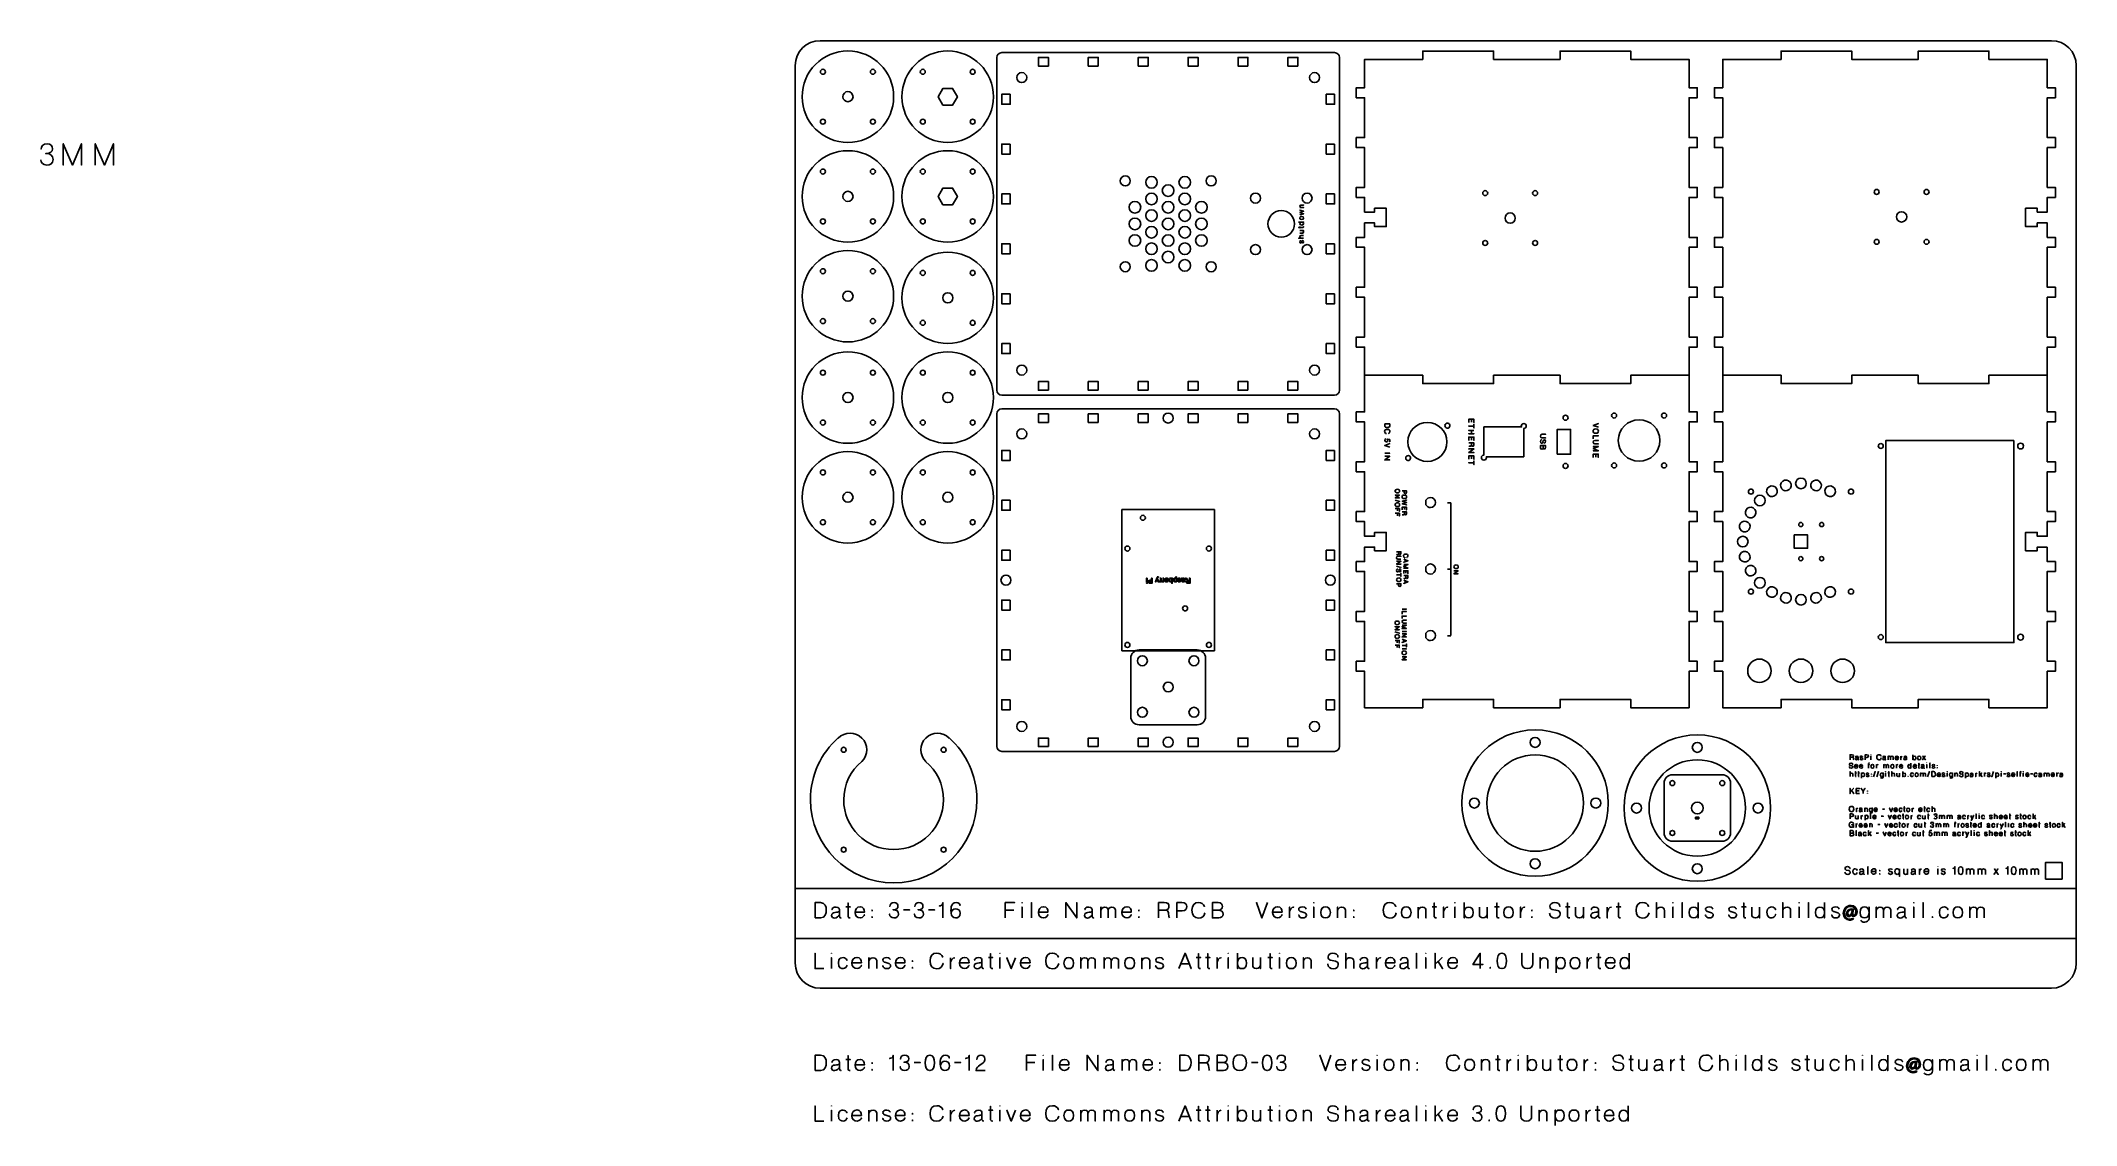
# Model space of a CAD drawing. Extents: x -439 to 785, y -667 to -15.
import ezdxf

# ---------------------------------------------------------------- set-up
doc = ezdxf.new("R2010")
doc.units = 0
doc.header["$MEASUREMENT"] = 0
doc.layers.add('LAYER_1', color=7, linetype='CONTINUOUS')

# ---------------------------------------------------------------- blocks, each defined once
blk = doc.blocks.new('BLOCK_2')
at = {"layer": 'LAYER_1', "color": 250}
blk.add_lwpolyline([(785, -555), (15, -555), (15, -525), (785, -525), (785, -555)], dxfattribs=at)
blk.add_open_spline([(785, -570), (785, -578.3), (778.3, -585), (770, -585), (770, -585), (30, -585), (30, -585), (21.7, -585), (15, -578.3), (15, -570), (15, -570), (15, -30), (15, -30), (15, -21.7), (21.7, -15), (30, -15), (30, -15), (770, -15), (770, -15), (778.3, -15), (785, -21.7), (785, -30), (785, -30), (785, -570), (785, -570)], degree=3, knots=[0, 0, 0, 0, 1, 1, 1, 2, 2, 2, 3, 3, 3, 4, 4, 4, 5, 5, 5, 6, 6, 6, 7, 7, 7, 8, 8, 8, 8], dxfattribs=at)
blk = doc.blocks.new('BLOCK_3')
at = {"layer": 'LAYER_1', "color": 30}
for points, knots in [([(26.9, -634.5), (26.9, -634.5), (26.9, -625.3), (26.9, -625.3), (26.9, -625.3), (30.2, -625.3), (30.2, -625.3), (33.2, -625.3), (33.6, -627.8), (33.6, -629.7), (33.7, -631.7), (33.1, -634.5), (30.2, -634.5), (30.2, -634.5), (26.9, -634.5), (26.9, -634.5)], [0, 0, 0, 0, 1, 1, 1, 2, 2, 2, 3, 3, 3, 4, 4, 4, 5, 5, 5, 5]), ([(26.9, -634.5), (26.9, -634.5), (26.9, -625.3), (26.9, -625.3), (26.9, -625.3), (30.2, -625.3), (30.2, -625.3), (33.2, -625.3), (33.6, -627.8), (33.6, -629.7), (33.7, -631.7), (33.1, -634.5), (30.2, -634.5), (30.2, -634.5), (26.9, -634.5), (26.9, -634.5)], [0, 0, 0, 0, 1, 1, 1, 2, 2, 2, 3, 3, 3, 4, 4, 4, 5, 5, 5, 5]), ([(38.7, -634.5), (37.7, -634.5), (36.8, -634.2), (36.8, -633), (36.8, -631.8), (37.6, -631.3), (38.9, -631.2), (40.2, -631.1), (40.8, -630.9), (41.5, -630.7), (40.8, -630.9), (40.2, -631.1), (38.9, -631.2), (37.6, -631.3), (36.8, -631.8), (36.8, -633), (36.8, -634.2), (37.7, -634.5), (38.7, -634.5), (39.8, -634.6), (41.1, -633.3), (41.5, -632.8), (41.1, -633.3), (39.8, -634.6), (38.7, -634.5)], [0, 0, 0, 0, 1, 1, 1, 2, 2, 2, 3, 3, 3, 4, 4, 4, 5, 5, 5, 6, 6, 6, 7, 7, 7, 8, 8, 8, 8]), ([(41.5, -633.6), (41.5, -633.6), (41.5, -629.5), (41.5, -629.5), (41.5, -628.9), (41.2, -627.9), (39.5, -627.9), (37.8, -627.9), (37.1, -628.7), (37.1, -629.5), (37.1, -628.7), (37.8, -627.9), (39.5, -627.9), (41.2, -627.9), (41.5, -628.9), (41.5, -629.5), (41.5, -629.5), (41.5, -633.6), (41.5, -633.6), (41.5, -634.4), (42.4, -634.5), (42.4, -634.5), (42.4, -634.5), (41.5, -634.4), (41.5, -633.6)], [0, 0, 0, 0, 1, 1, 1, 2, 2, 2, 3, 3, 3, 4, 4, 4, 5, 5, 5, 6, 6, 6, 7, 7, 7, 8, 8, 8, 8]), ([(45.4, -627.9), (45.4, -627.9), (48, -627.9), (48, -627.9), (48, -627.9), (45.4, -627.9), (45.4, -627.9)], [0, 0, 0, 0, 1, 1, 1, 2, 2, 2, 2]), ([(48, -634.4), (47.4, -634.4), (46.7, -634.5), (46.7, -633.6), (46.7, -632.7), (46.7, -625.5), (46.7, -625.5), (46.7, -625.5), (46.7, -632.7), (46.7, -633.6), (46.7, -634.5), (47.4, -634.4), (48, -634.4)], [0, 0, 0, 0, 1, 1, 1, 2, 2, 2, 3, 3, 3, 4, 4, 4, 4]), ([(50.9, -631), (50.9, -631), (56.6, -631), (56.6, -631), (56.6, -629.6), (56, -627.8), (54, -627.8), (52, -627.8), (50.9, -629.1), (50.9, -631.2), (50.9, -633.3), (52.3, -634.5), (54, -634.4), (55.7, -634.4), (56.4, -633), (56.5, -632.6), (56.4, -633), (55.7, -634.4), (54, -634.4), (52.3, -634.5), (50.9, -633.3), (50.9, -631.2), (50.9, -629.1), (52, -627.8), (54, -627.8), (56, -627.8), (56.6, -629.6), (56.6, -631), (56.6, -631), (50.9, -631), (50.9, -631)], [0, 0, 0, 0, 1, 1, 1, 2, 2, 2, 3, 3, 3, 4, 4, 4, 5, 5, 5, 6, 6, 6, 7, 7, 7, 8, 8, 8, 9, 9, 9, 10, 10, 10, 10]), ([(61.1, -630.4), (61.1, -630.4), (61.1, -629.7), (61.1, -629.7), (61.1, -629.7), (61.1, -630.4), (61.1, -630.4)], [0, 0, 0, 0, 1, 1, 1, 2, 2, 2, 2]), ([(61.1, -634.5), (61.1, -634.5), (61.1, -633.8), (61.1, -633.8), (61.1, -633.8), (61.1, -634.5), (61.1, -634.5)], [0, 0, 0, 0, 1, 1, 1, 2, 2, 2, 2]), ([(73.8, -634.5), (73.8, -634.5), (73.8, -625.3), (73.8, -625.3), (73.8, -626.9), (72.3, -627.2), (71.7, -627.3), (72.3, -627.2), (73.8, -626.9), (73.8, -625.3), (73.8, -625.3), (73.8, -634.5), (73.8, -634.5)], [0, 0, 0, 0, 1, 1, 1, 2, 2, 2, 3, 3, 3, 4, 4, 4, 4]), ([(80.7, -634.5), (82.3, -634.5), (83.5, -633.8), (83.5, -632.1), (83.5, -630.4), (82.5, -629.5), (80.3, -629.5), (82.4, -629.5), (83.2, -628.6), (83.2, -627.4), (83.2, -626.2), (82.5, -625.3), (80.8, -625.3), (79.1, -625.3), (78.3, -626.3), (78.3, -627.6), (78.3, -626.3), (79.1, -625.3), (80.8, -625.3), (82.5, -625.3), (83.2, -626.2), (83.2, -627.4), (83.2, -628.6), (82.4, -629.5), (80.3, -629.5), (82.5, -629.5), (83.5, -630.4), (83.5, -632.1), (83.5, -633.8), (82.3, -634.5), (80.7, -634.5), (79.1, -634.5), (78.1, -633.5), (78.1, -632.2), (78.1, -633.5), (79.1, -634.5), (80.7, -634.5)], [0, 0, 0, 0, 1, 1, 1, 2, 2, 2, 3, 3, 3, 4, 4, 4, 5, 5, 5, 6, 6, 6, 7, 7, 7, 8, 8, 8, 9, 9, 9, 10, 10, 10, 11, 11, 11, 12, 12, 12, 12]), ([(86.4, -629.7), (86.4, -629.7), (90.1, -629.7), (90.1, -629.7), (90.1, -629.7), (86.4, -629.7), (86.4, -629.7)], [0, 0, 0, 0, 1, 1, 1, 2, 2, 2, 2]), ([(93.1, -629.9), (93.1, -627.4), (93.6, -625.3), (95.8, -625.3), (98.1, -625.3), (98.6, -627.4), (98.6, -629.9), (98.6, -632.4), (98.1, -634.5), (95.8, -634.5), (93.6, -634.5), (93.1, -632.4), (93.1, -629.9)], [0, 0, 0, 0, 1, 1, 1, 2, 2, 2, 3, 3, 3, 4, 4, 4, 4]), ([(93.1, -629.9), (93.1, -627.4), (93.6, -625.3), (95.8, -625.3), (98.1, -625.3), (98.6, -627.4), (98.6, -629.9), (98.6, -632.4), (98.1, -634.5), (95.8, -634.5), (93.6, -634.5), (93.1, -632.4), (93.1, -629.9)], [0, 0, 0, 0, 1, 1, 1, 2, 2, 2, 3, 3, 3, 4, 4, 4, 4]), ([(102.2, -631.7), (102.2, -630.1), (103.4, -628.9), (104.9, -628.9), (106.4, -628.9), (107.7, -629.7), (107.7, -631.7), (107.7, -633.7), (106.4, -634.5), (104.9, -634.5), (103.4, -634.5), (102.2, -633.4), (102.2, -631.7), (102.1, -630.1), (101.6, -625.3), (105.2, -625.3), (107.1, -625.3), (107.5, -626.3), (107.5, -627), (107.5, -626.3), (107.1, -625.3), (105.2, -625.3), (101.6, -625.3), (102.1, -630.1), (102.2, -631.7), (102.2, -633.4), (103.4, -634.5), (104.9, -634.5), (106.4, -634.5), (107.7, -633.7), (107.7, -631.7), (107.7, -629.7), (106.4, -628.9), (104.9, -628.9), (103.4, -628.9), (102.2, -630.1), (102.2, -631.7)], [0, 0, 0, 0, 1, 1, 1, 2, 2, 2, 3, 3, 3, 4, 4, 4, 5, 5, 5, 6, 6, 6, 7, 7, 7, 8, 8, 8, 9, 9, 9, 10, 10, 10, 11, 11, 11, 12, 12, 12, 12]), ([(110.7, -629.7), (110.7, -629.7), (114.4, -629.7), (114.4, -629.7), (114.4, -629.7), (110.7, -629.7), (110.7, -629.7)], [0, 0, 0, 0, 1, 1, 1, 2, 2, 2, 2]), ([(119.5, -634.5), (119.5, -634.5), (119.5, -625.3), (119.5, -625.3), (119.5, -626.9), (118, -627.2), (117.3, -627.3), (118, -627.2), (119.5, -626.9), (119.5, -625.3), (119.5, -625.3), (119.5, -634.5), (119.5, -634.5)], [0, 0, 0, 0, 1, 1, 1, 2, 2, 2, 3, 3, 3, 4, 4, 4, 4]), ([(129.2, -634.5), (129.2, -634.5), (123.7, -634.5), (123.7, -634.5), (123.8, -632.6), (124.8, -632), (125.9, -631.3), (125.9, -631.3), (128, -629.8), (128, -629.8), (128.9, -629.2), (128.9, -628.3), (128.9, -627.5), (128.9, -626.6), (128.4, -625.2), (126.6, -625.2), (124.8, -625.2), (124.1, -626.6), (124.1, -627.8), (124.1, -626.6), (124.8, -625.2), (126.6, -625.2), (128.4, -625.2), (128.9, -626.6), (128.9, -627.5), (128.9, -628.3), (128.9, -629.2), (128, -629.8), (128, -629.8), (125.9, -631.3), (125.9, -631.3), (124.8, -632), (123.8, -632.6), (123.7, -634.5), (123.7, -634.5), (129.2, -634.5), (129.2, -634.5)], [0, 0, 0, 0, 1, 1, 1, 2, 2, 2, 3, 3, 3, 4, 4, 4, 5, 5, 5, 6, 6, 6, 7, 7, 7, 8, 8, 8, 9, 9, 9, 10, 10, 10, 11, 11, 11, 12, 12, 12, 12]), ([(153.9, -634.5), (153.9, -634.5), (153.9, -625.3), (153.9, -625.3), (153.9, -625.3), (159.5, -625.3), (159.5, -625.3), (159.5, -625.3), (153.9, -625.3), (153.9, -625.3), (153.9, -625.3), (153.9, -634.5), (153.9, -634.5)], [0, 0, 0, 0, 1, 1, 1, 2, 2, 2, 3, 3, 3, 4, 4, 4, 4]), ([(159, -629.7), (159, -629.7), (153.9, -629.7), (153.9, -629.7), (153.9, -629.7), (159, -629.7), (159, -629.7)], [0, 0, 0, 0, 1, 1, 1, 2, 2, 2, 2]), ([(164, -625.5), (164, -625.5), (164, -625.3), (164, -625.3), (164, -625.3), (164, -625.5), (164, -625.5)], [0, 0, 0, 0, 1, 1, 1, 2, 2, 2, 2]), ([(164, -634.4), (164, -634.4), (164, -627.9), (164, -627.9), (164, -627.9), (164, -634.5), (164, -634.4)], [0, 0, 0, 0, 1, 1, 1, 2, 2, 2, 2]), ([(169.6, -634.5), (169.6, -634.5), (169.6, -625.3), (169.6, -625.3), (169.6, -625.3), (169.6, -634.5), (169.6, -634.5)], [0, 0, 0, 0, 1, 1, 1, 2, 2, 2, 2]), ([(173.9, -631), (173.9, -631), (179.5, -631), (179.5, -631), (179.5, -629.6), (179, -627.8), (176.9, -627.8), (174.9, -627.8), (173.8, -629.1), (173.8, -631.2), (173.8, -633.3), (175.3, -634.5), (176.9, -634.4), (178.7, -634.4), (179.4, -633), (179.5, -632.6), (179.4, -633), (178.7, -634.4), (176.9, -634.4), (175.3, -634.5), (173.8, -633.3), (173.8, -631.2), (173.8, -629.1), (174.9, -627.8), (176.9, -627.8), (179, -627.8), (179.5, -629.6), (179.5, -631), (179.5, -631), (173.9, -631), (173.9, -631)], [0, 0, 0, 0, 1, 1, 1, 2, 2, 2, 3, 3, 3, 4, 4, 4, 5, 5, 5, 6, 6, 6, 7, 7, 7, 8, 8, 8, 9, 9, 9, 10, 10, 10, 10]), ([(190.4, -634.5), (190.4, -634.5), (190.4, -625.3), (190.4, -625.3), (190.4, -625.3), (196.9, -634.5), (196.9, -634.5), (196.9, -634.5), (196.9, -625.3), (196.9, -625.3), (196.9, -625.3), (196.9, -634.5), (196.9, -634.5), (196.9, -634.5), (190.4, -625.3), (190.4, -625.3), (190.4, -625.3), (190.4, -634.5), (190.4, -634.5)], [0, 0, 0, 0, 1, 1, 1, 2, 2, 2, 3, 3, 3, 4, 4, 4, 5, 5, 5, 6, 6, 6, 6]), ([(206.1, -632.8), (205.7, -633.3), (204.4, -634.6), (203.4, -634.5), (202.3, -634.5), (201.5, -634.2), (201.5, -633), (201.5, -631.8), (202.2, -631.3), (203.5, -631.2), (204.9, -631.1), (205.5, -630.9), (206.1, -630.7), (205.5, -630.9), (204.9, -631.1), (203.5, -631.2), (202.2, -631.3), (201.5, -631.8), (201.5, -633), (201.5, -634.2), (202.3, -634.5), (203.4, -634.5), (204.4, -634.6), (205.7, -633.3), (206.1, -632.8)], [0, 0, 0, 0, 1, 1, 1, 2, 2, 2, 3, 3, 3, 4, 4, 4, 5, 5, 5, 6, 6, 6, 7, 7, 7, 8, 8, 8, 8]), ([(207, -634.5), (207, -634.5), (206.1, -634.4), (206.1, -633.6), (206.1, -633.6), (206.1, -629.5), (206.1, -629.5), (206.1, -628.9), (205.8, -627.9), (204.1, -627.9), (202.4, -627.9), (201.8, -628.7), (201.8, -629.5), (201.8, -628.7), (202.4, -627.9), (204.1, -627.9), (205.8, -627.9), (206.1, -628.9), (206.1, -629.5), (206.1, -629.5), (206.1, -633.6), (206.1, -633.6), (206.1, -634.4), (207, -634.5), (207, -634.5)], [0, 0, 0, 0, 1, 1, 1, 2, 2, 2, 3, 3, 3, 4, 4, 4, 5, 5, 5, 6, 6, 6, 7, 7, 7, 8, 8, 8, 8]), ([(215.7, -634.5), (215.7, -634.5), (215.7, -630.2), (215.7, -629.6), (215.7, -629), (215.3, -628), (213.7, -627.9), (212.1, -627.9), (211.4, -629.2), (211.4, -630.4), (211.4, -629.2), (212.1, -627.9), (213.7, -627.9), (215.3, -628), (215.7, -629), (215.7, -629.6), (215.7, -630.2), (215.7, -634.5), (215.7, -634.5)], [0, 0, 0, 0, 1, 1, 1, 2, 2, 2, 3, 3, 3, 4, 4, 4, 5, 5, 5, 6, 6, 6, 6]), ([(211.4, -634.5), (211.4, -634.5), (211.4, -627.9), (211.4, -627.9), (211.4, -627.9), (211.4, -634.5), (211.4, -634.5)], [0, 0, 0, 0, 1, 1, 1, 2, 2, 2, 2]), ([(220.1, -634.5), (220.1, -634.5), (220.1, -630.2), (220.1, -629.6), (220.1, -629), (219.5, -628), (217.9, -627.9), (216.3, -627.9), (215.7, -629.2), (215.7, -630.4), (215.7, -629.2), (216.3, -627.9), (217.9, -627.9), (219.5, -628), (220.1, -629), (220.1, -629.6), (220.1, -630.2), (220.1, -634.5), (220.1, -634.5)], [0, 0, 0, 0, 1, 1, 1, 2, 2, 2, 3, 3, 3, 4, 4, 4, 5, 5, 5, 6, 6, 6, 6]), ([(224, -631), (224, -631), (229.6, -631), (229.6, -631), (229.6, -629.6), (229.1, -627.8), (227.1, -627.8), (225.1, -627.8), (224, -629.1), (224, -631.2), (224, -633.3), (225.4, -634.5), (227.1, -634.4), (228.8, -634.4), (229.5, -633), (229.6, -632.6), (229.5, -633), (228.8, -634.4), (227.1, -634.4), (225.4, -634.5), (224, -633.3), (224, -631.2), (224, -629.1), (225.1, -627.8), (227.1, -627.8), (229.1, -627.8), (229.6, -629.6), (229.6, -631), (229.6, -631), (224, -631), (224, -631)], [0, 0, 0, 0, 1, 1, 1, 2, 2, 2, 3, 3, 3, 4, 4, 4, 5, 5, 5, 6, 6, 6, 7, 7, 7, 8, 8, 8, 9, 9, 9, 10, 10, 10, 10]), ([(234.2, -630.4), (234.2, -630.4), (234.2, -629.7), (234.2, -629.7), (234.2, -629.7), (234.2, -630.4), (234.2, -630.4)], [0, 0, 0, 0, 1, 1, 1, 2, 2, 2, 2]), ([(234.2, -634.5), (234.2, -634.5), (234.2, -633.8), (234.2, -633.8), (234.2, -633.8), (234.2, -634.5), (234.2, -634.5)], [0, 0, 0, 0, 1, 1, 1, 2, 2, 2, 2]), ([(246.1, -634.5), (246.1, -634.5), (246.1, -625.3), (246.1, -625.3), (246.1, -625.3), (249.4, -625.3), (249.4, -625.3), (252.4, -625.3), (252.8, -627.8), (252.9, -629.7), (252.9, -631.7), (252.3, -634.5), (249.4, -634.5), (249.4, -634.5), (246.1, -634.5), (246.1, -634.5)], [0, 0, 0, 0, 1, 1, 1, 2, 2, 2, 3, 3, 3, 4, 4, 4, 5, 5, 5, 5]), ([(246.1, -634.5), (246.1, -634.5), (246.1, -625.3), (246.1, -625.3), (246.1, -625.3), (249.4, -625.3), (249.4, -625.3), (252.4, -625.3), (252.8, -627.8), (252.9, -629.7), (252.9, -631.7), (252.3, -634.5), (249.4, -634.5), (249.4, -634.5), (246.1, -634.5), (246.1, -634.5)], [0, 0, 0, 0, 1, 1, 1, 2, 2, 2, 3, 3, 3, 4, 4, 4, 5, 5, 5, 5]), ([(257.5, -634.5), (257.5, -634.5), (257.5, -625.3), (257.5, -625.3), (257.5, -625.3), (260.8, -625.3), (260.8, -625.3), (263.1, -625.3), (263.6, -626.1), (263.7, -627.3), (263.7, -628.6), (263.1, -629.8), (261, -629.8), (261, -629.8), (257.5, -629.8), (257.5, -629.8), (257.5, -629.8), (261, -629.8), (261, -629.8), (263.1, -629.8), (263.7, -628.6), (263.7, -627.3), (263.6, -626.1), (263.1, -625.3), (260.8, -625.3), (260.8, -625.3), (257.5, -625.3), (257.5, -625.3), (257.5, -625.3), (257.5, -634.5), (257.5, -634.5)], [0, 0, 0, 0, 1, 1, 1, 2, 2, 2, 3, 3, 3, 4, 4, 4, 5, 5, 5, 6, 6, 6, 7, 7, 7, 8, 8, 8, 9, 9, 9, 10, 10, 10, 10]), ([(264, -634.5), (263.7, -634.3), (263.7, -633.9), (263.7, -633.8), (263.7, -633.8), (263.4, -631.5), (263.4, -631.5), (263.3, -630.5), (262.6, -629.8), (261.2, -629.8), (262.6, -629.8), (263.3, -630.5), (263.4, -631.5), (263.4, -631.5), (263.7, -633.8), (263.7, -633.8), (263.7, -633.9), (263.7, -634.3), (264, -634.5)], [0, 0, 0, 0, 1, 1, 1, 2, 2, 2, 3, 3, 3, 4, 4, 4, 5, 5, 5, 6, 6, 6, 6]), ([(268.5, -629.7), (268.5, -629.7), (272, -629.7), (272, -629.7), (273.8, -629.7), (274.6, -628.6), (274.5, -627.5), (274.5, -626.4), (273.7, -625.3), (272, -625.3), (272, -625.3), (268.5, -625.3), (268.5, -625.3), (268.5, -625.3), (268.5, -634.5), (268.5, -634.5), (268.5, -634.5), (272.4, -634.5), (272.4, -634.5), (273.8, -634.5), (275, -633.6), (275, -632.1), (274.9, -630.7), (273.7, -629.7), (272, -629.7), (273.7, -629.7), (274.9, -630.7), (275, -632.1), (275, -633.6), (273.8, -634.5), (272.4, -634.5), (272.4, -634.5), (268.5, -634.5), (268.5, -634.5), (268.5, -634.5), (268.5, -625.3), (268.5, -625.3), (268.5, -625.3), (272, -625.3), (272, -625.3), (273.7, -625.3), (274.5, -626.4), (274.5, -627.5), (274.6, -628.6), (273.8, -629.7), (272, -629.7), (272, -629.7), (268.5, -629.7), (268.5, -629.7)], [0, 0, 0, 0, 1, 1, 1, 2, 2, 2, 3, 3, 3, 4, 4, 4, 5, 5, 5, 6, 6, 6, 7, 7, 7, 8, 8, 8, 9, 9, 9, 10, 10, 10, 11, 11, 11, 12, 12, 12, 13, 13, 13, 14, 14, 14, 15, 15, 15, 16, 16, 16, 16]), ([(278.1, -629.8), (278.1, -626.3), (279.9, -625.1), (282.1, -625.1), (284.3, -625.1), (286.2, -626.3), (286.2, -629.8), (286.2, -633.3), (284.3, -634.5), (282.1, -634.5), (279.9, -634.5), (278.1, -633.3), (278.1, -629.8)], [0, 0, 0, 0, 1, 1, 1, 2, 2, 2, 3, 3, 3, 4, 4, 4, 4]), ([(278.1, -629.8), (278.1, -626.3), (279.9, -625.1), (282.1, -625.1), (284.3, -625.1), (286.2, -626.3), (286.2, -629.8), (286.2, -633.3), (284.3, -634.5), (282.1, -634.5), (279.9, -634.5), (278.1, -633.3), (278.1, -629.8)], [0, 0, 0, 0, 1, 1, 1, 2, 2, 2, 3, 3, 3, 4, 4, 4, 4]), ([(289.3, -629.7), (289.3, -629.7), (293, -629.7), (293, -629.7), (293, -629.7), (289.3, -629.7), (289.3, -629.7)], [0, 0, 0, 0, 1, 1, 1, 2, 2, 2, 2]), ([(295.9, -629.9), (295.9, -627.4), (296.4, -625.3), (298.7, -625.3), (300.9, -625.3), (301.4, -627.4), (301.4, -629.9), (301.4, -632.4), (300.9, -634.5), (298.7, -634.5), (296.4, -634.5), (295.9, -632.4), (295.9, -629.9)], [0, 0, 0, 0, 1, 1, 1, 2, 2, 2, 3, 3, 3, 4, 4, 4, 4]), ([(295.9, -629.9), (295.9, -627.4), (296.4, -625.3), (298.7, -625.3), (300.9, -625.3), (301.4, -627.4), (301.4, -629.9), (301.4, -632.4), (300.9, -634.5), (298.7, -634.5), (296.4, -634.5), (295.9, -632.4), (295.9, -629.9)], [0, 0, 0, 0, 1, 1, 1, 2, 2, 2, 3, 3, 3, 4, 4, 4, 4]), ([(307.1, -634.5), (308.7, -634.5), (309.8, -633.8), (309.8, -632.1), (309.8, -630.4), (308.8, -629.5), (306.6, -629.5), (308.8, -629.5), (309.5, -628.6), (309.5, -627.4), (309.5, -626.2), (308.9, -625.3), (307.2, -625.3), (305.4, -625.3), (304.6, -626.3), (304.6, -627.6), (304.6, -626.3), (305.4, -625.3), (307.2, -625.3), (308.9, -625.3), (309.5, -626.2), (309.5, -627.4), (309.5, -628.6), (308.8, -629.5), (306.6, -629.5), (308.8, -629.5), (309.8, -630.4), (309.8, -632.1), (309.8, -633.8), (308.7, -634.5), (307.1, -634.5), (305.4, -634.5), (304.4, -633.5), (304.4, -632.2), (304.4, -633.5), (305.4, -634.5), (307.1, -634.5)], [0, 0, 0, 0, 1, 1, 1, 2, 2, 2, 3, 3, 3, 4, 4, 4, 5, 5, 5, 6, 6, 6, 7, 7, 7, 8, 8, 8, 9, 9, 9, 10, 10, 10, 11, 11, 11, 12, 12, 12, 12]), ([(336.9, -625.3), (336.9, -625.3), (333.6, -634.5), (333.6, -634.5), (333.6, -634.5), (330.3, -625.3), (330.3, -625.3), (330.3, -625.3), (333.6, -634.5), (333.6, -634.5), (333.6, -634.5), (336.9, -625.3), (336.9, -625.3)], [0, 0, 0, 0, 1, 1, 1, 2, 2, 2, 3, 3, 3, 4, 4, 4, 4]), ([(345.7, -631), (345.7, -629.6), (345.1, -627.8), (343.1, -627.8), (341.1, -627.8), (340, -629.1), (340, -631.2), (340, -633.3), (341.4, -634.5), (343.1, -634.4), (344.8, -634.4), (345.6, -633), (345.6, -632.6), (345.6, -633), (344.8, -634.4), (343.1, -634.4), (341.4, -634.5), (340, -633.3), (340, -631.2), (340, -629.1), (341.1, -627.8), (343.1, -627.8), (345.1, -627.8), (345.7, -629.6), (345.7, -631), (345.7, -631), (340, -631), (340, -631), (340, -631), (345.7, -631), (345.7, -631)], [0, 0, 0, 0, 1, 1, 1, 2, 2, 2, 3, 3, 3, 4, 4, 4, 5, 5, 5, 6, 6, 6, 7, 7, 7, 8, 8, 8, 9, 9, 9, 10, 10, 10, 10]), ([(352.7, -627.9), (351.5, -627.9), (350.2, -629.7), (350.2, -631.1), (350.2, -629.7), (351.5, -627.9), (352.7, -627.9)], [0, 0, 0, 0, 1, 1, 1, 2, 2, 2, 2]), ([(350.2, -627.9), (350.2, -627.9), (350.2, -634.5), (350.2, -634.5), (350.2, -634.5), (350.2, -627.9), (350.2, -627.9)], [0, 0, 0, 0, 1, 1, 1, 2, 2, 2, 2]), ([(360.1, -629.1), (360.1, -628.8), (359.7, -627.9), (358.1, -627.8), (356.5, -627.8), (355.7, -628.3), (355.7, -629.3), (355.7, -630.3), (356.6, -630.6), (356.9, -630.7), (356.9, -630.7), (359.3, -631.4), (359.3, -631.4), (359.6, -631.5), (360.4, -631.8), (360.4, -632.7), (360.4, -633.7), (359.3, -634.5), (358.1, -634.5), (356.8, -634.5), (355.7, -633.8), (355.7, -632.8), (355.7, -633.8), (356.8, -634.5), (358.1, -634.5), (359.3, -634.5), (360.4, -633.7), (360.4, -632.7), (360.4, -631.8), (359.6, -631.5), (359.3, -631.4), (359.3, -631.4), (356.9, -630.7), (356.9, -630.7), (356.6, -630.6), (355.7, -630.3), (355.7, -629.3), (355.7, -628.3), (356.5, -627.8), (358.1, -627.8), (359.7, -627.9), (360.1, -628.8), (360.1, -629.1)], [0, 0, 0, 0, 1, 1, 1, 2, 2, 2, 3, 3, 3, 4, 4, 4, 5, 5, 5, 6, 6, 6, 7, 7, 7, 8, 8, 8, 9, 9, 9, 10, 10, 10, 11, 11, 11, 12, 12, 12, 13, 13, 13, 14, 14, 14, 14]), ([(364.7, -625.5), (364.7, -625.5), (364.7, -625.3), (364.7, -625.3), (364.7, -625.3), (364.7, -625.5), (364.7, -625.5)], [0, 0, 0, 0, 1, 1, 1, 2, 2, 2, 2]), ([(364.7, -634.4), (364.7, -634.4), (364.7, -627.9), (364.7, -627.9), (364.7, -627.9), (364.7, -634.5), (364.7, -634.4)], [0, 0, 0, 0, 1, 1, 1, 2, 2, 2, 2]), ([(368.9, -631.1), (368.9, -628.6), (370.2, -627.8), (371.8, -627.8), (373.4, -627.8), (374.7, -628.6), (374.7, -631.1), (374.7, -633.7), (373.4, -634.5), (371.8, -634.5), (370.2, -634.5), (368.9, -633.7), (368.9, -631.1)], [0, 0, 0, 0, 1, 1, 1, 2, 2, 2, 3, 3, 3, 4, 4, 4, 4]), ([(368.9, -631.1), (368.9, -628.6), (370.2, -627.8), (371.8, -627.8), (373.4, -627.8), (374.7, -628.6), (374.7, -631.1), (374.7, -633.7), (373.4, -634.5), (371.8, -634.5), (370.2, -634.5), (368.9, -633.7), (368.9, -631.1)], [0, 0, 0, 0, 1, 1, 1, 2, 2, 2, 3, 3, 3, 4, 4, 4, 4]), ([(383.8, -634.5), (383.8, -634.5), (383.8, -630.2), (383.8, -629.6), (383.8, -629), (383.2, -628), (381.6, -627.9), (379.9, -627.9), (379.1, -629.2), (379.1, -630.4), (379.1, -629.2), (379.9, -627.9), (381.6, -627.9), (383.2, -628), (383.8, -629), (383.8, -629.6), (383.8, -630.2), (383.8, -634.5), (383.8, -634.5)], [0, 0, 0, 0, 1, 1, 1, 2, 2, 2, 3, 3, 3, 4, 4, 4, 5, 5, 5, 6, 6, 6, 6]), ([(379.1, -634.5), (379.1, -634.5), (379.1, -627.9), (379.1, -627.9), (379.1, -627.9), (379.1, -634.5), (379.1, -634.5)], [0, 0, 0, 0, 1, 1, 1, 2, 2, 2, 2]), ([(388.8, -630.4), (388.8, -630.4), (388.8, -629.7), (388.8, -629.7), (388.8, -629.7), (388.8, -630.4), (388.8, -630.4)], [0, 0, 0, 0, 1, 1, 1, 2, 2, 2, 2]), ([(388.8, -634.5), (388.8, -634.5), (388.8, -633.8), (388.8, -633.8), (388.8, -633.8), (388.8, -634.5), (388.8, -634.5)], [0, 0, 0, 0, 1, 1, 1, 2, 2, 2, 2]), ([(410.5, -634.6), (407.9, -634.6), (406.5, -633.1), (406.5, -629.9), (406.5, -626.6), (407.9, -625.2), (410.5, -625.2), (412.3, -625.2), (413.5, -625.9), (414.1, -627.6), (413.5, -625.9), (412.3, -625.2), (410.5, -625.2), (407.9, -625.2), (406.5, -626.6), (406.5, -629.9), (406.5, -633.1), (407.9, -634.6), (410.5, -634.6), (412.5, -634.6), (413.9, -633.6), (414.3, -631.4), (413.9, -633.6), (412.5, -634.6), (410.5, -634.6)], [0, 0, 0, 0, 1, 1, 1, 2, 2, 2, 3, 3, 3, 4, 4, 4, 5, 5, 5, 6, 6, 6, 7, 7, 7, 8, 8, 8, 8]), ([(417.4, -631.1), (417.4, -628.6), (418.7, -627.8), (420.3, -627.8), (421.9, -627.8), (423.2, -628.6), (423.2, -631.1), (423.2, -633.7), (421.9, -634.5), (420.3, -634.5), (418.7, -634.5), (417.4, -633.7), (417.4, -631.1)], [0, 0, 0, 0, 1, 1, 1, 2, 2, 2, 3, 3, 3, 4, 4, 4, 4]), ([(417.4, -631.1), (417.4, -628.6), (418.7, -627.8), (420.3, -627.8), (421.9, -627.8), (423.2, -628.6), (423.2, -631.1), (423.2, -633.7), (421.9, -634.5), (420.3, -634.5), (418.7, -634.5), (417.4, -633.7), (417.4, -631.1)], [0, 0, 0, 0, 1, 1, 1, 2, 2, 2, 3, 3, 3, 4, 4, 4, 4]), ([(432.2, -634.5), (432.2, -634.5), (432.2, -630.2), (432.2, -629.6), (432.2, -629), (431.6, -628), (430, -627.9), (428.4, -627.9), (427.5, -629.2), (427.5, -630.4), (427.5, -629.2), (428.4, -627.9), (430, -627.9), (431.6, -628), (432.2, -629), (432.2, -629.6), (432.2, -630.2), (432.2, -634.5), (432.2, -634.5)], [0, 0, 0, 0, 1, 1, 1, 2, 2, 2, 3, 3, 3, 4, 4, 4, 5, 5, 5, 6, 6, 6, 6]), ([(427.5, -634.5), (427.5, -634.5), (427.5, -627.9), (427.5, -627.9), (427.5, -627.9), (427.5, -634.5), (427.5, -634.5)], [0, 0, 0, 0, 1, 1, 1, 2, 2, 2, 2]), ([(435.9, -627.9), (435.9, -627.9), (438.5, -627.9), (438.5, -627.9), (438.5, -627.9), (435.9, -627.9), (435.9, -627.9)], [0, 0, 0, 0, 1, 1, 1, 2, 2, 2, 2]), ([(438.5, -634.4), (437.9, -634.4), (437.2, -634.5), (437.2, -633.6), (437.2, -632.7), (437.2, -625.5), (437.2, -625.5), (437.2, -625.5), (437.2, -632.7), (437.2, -633.6), (437.2, -634.5), (437.9, -634.4), (438.5, -634.4)], [0, 0, 0, 0, 1, 1, 1, 2, 2, 2, 3, 3, 3, 4, 4, 4, 4]), ([(445.3, -627.9), (444.1, -627.9), (442.8, -629.7), (442.8, -631.1), (442.8, -629.7), (444.1, -627.9), (445.3, -627.9)], [0, 0, 0, 0, 1, 1, 1, 2, 2, 2, 2]), ([(442.8, -627.9), (442.8, -627.9), (442.8, -634.5), (442.8, -634.5), (442.8, -634.5), (442.8, -627.9), (442.8, -627.9)], [0, 0, 0, 0, 1, 1, 1, 2, 2, 2, 2]), ([(449.6, -625.5), (449.6, -625.5), (449.6, -625.3), (449.6, -625.3), (449.6, -625.3), (449.6, -625.5), (449.6, -625.5)], [0, 0, 0, 0, 1, 1, 1, 2, 2, 2, 2]), ([(449.6, -634.4), (449.6, -634.4), (449.6, -627.9), (449.6, -627.9), (449.6, -627.9), (449.6, -634.5), (449.6, -634.4)], [0, 0, 0, 0, 1, 1, 1, 2, 2, 2, 2]), ([(455.2, -625.3), (455.2, -625.3), (455.2, -634.5), (455.2, -634.5), (455.2, -634.5), (455.2, -625.3), (455.2, -625.3)], [0, 0, 0, 0, 1, 1, 1, 2, 2, 2, 2]), ([(457.9, -627.9), (459.4, -627.9), (460.6, -628.6), (460.6, -631.2), (460.6, -633.7), (459.4, -634.5), (457.9, -634.5), (456.4, -634.5), (455.2, -633.7), (455.2, -631.2), (455.2, -628.6), (456.4, -627.9), (457.9, -627.9)], [0, 0, 0, 0, 1, 1, 1, 2, 2, 2, 3, 3, 3, 4, 4, 4, 4]), ([(457.9, -627.9), (459.4, -627.9), (460.6, -628.6), (460.6, -631.2), (460.6, -633.7), (459.4, -634.5), (457.9, -634.5), (456.4, -634.5), (455.2, -633.7), (455.2, -631.2), (455.2, -628.6), (456.4, -627.9), (457.9, -627.9)], [0, 0, 0, 0, 1, 1, 1, 2, 2, 2, 3, 3, 3, 4, 4, 4, 4]), ([(464.3, -627.9), (464.3, -627.9), (464.3, -632.2), (464.3, -632.8), (464.3, -633.3), (464.9, -634.4), (466.5, -634.4), (468.1, -634.5), (469, -633.2), (469, -632), (469, -633.2), (468.1, -634.5), (466.5, -634.4), (464.9, -634.4), (464.3, -633.3), (464.3, -632.8), (464.3, -632.2), (464.3, -627.9), (464.3, -627.9)], [0, 0, 0, 0, 1, 1, 1, 2, 2, 2, 3, 3, 3, 4, 4, 4, 5, 5, 5, 6, 6, 6, 6]), ([(469, -627.9), (469, -627.9), (469, -634.4), (469, -634.4), (469, -634.4), (469, -627.9), (469, -627.9)], [0, 0, 0, 0, 1, 1, 1, 2, 2, 2, 2]), ([(473.4, -627.9), (473.4, -627.9), (476.1, -627.9), (476.1, -627.9), (476.1, -627.9), (473.4, -627.9), (473.4, -627.9)], [0, 0, 0, 0, 1, 1, 1, 2, 2, 2, 2]), ([(476.1, -634.4), (475.4, -634.4), (474.8, -634.5), (474.8, -633.6), (474.8, -632.7), (474.8, -625.5), (474.8, -625.5), (474.8, -625.5), (474.8, -632.7), (474.8, -633.6), (474.8, -634.5), (475.4, -634.4), (476.1, -634.4)], [0, 0, 0, 0, 1, 1, 1, 2, 2, 2, 3, 3, 3, 4, 4, 4, 4]), ([(478.9, -631.1), (478.9, -628.6), (480.3, -627.8), (481.8, -627.8), (483.4, -627.8), (484.7, -628.6), (484.7, -631.1), (484.7, -633.7), (483.4, -634.5), (481.8, -634.5), (480.3, -634.5), (478.9, -633.7), (478.9, -631.1)], [0, 0, 0, 0, 1, 1, 1, 2, 2, 2, 3, 3, 3, 4, 4, 4, 4]), ([(478.9, -631.1), (478.9, -628.6), (480.3, -627.8), (481.8, -627.8), (483.4, -627.8), (484.7, -628.6), (484.7, -631.1), (484.7, -633.7), (483.4, -634.5), (481.8, -634.5), (480.3, -634.5), (478.9, -633.7), (478.9, -631.1)], [0, 0, 0, 0, 1, 1, 1, 2, 2, 2, 3, 3, 3, 4, 4, 4, 4]), ([(491.6, -627.9), (490.4, -627.9), (489.1, -629.7), (489.1, -631.1), (489.1, -629.7), (490.4, -627.9), (491.6, -627.9)], [0, 0, 0, 0, 1, 1, 1, 2, 2, 2, 2]), ([(489.1, -627.9), (489.1, -627.9), (489.1, -634.5), (489.1, -634.5), (489.1, -634.5), (489.1, -627.9), (489.1, -627.9)], [0, 0, 0, 0, 1, 1, 1, 2, 2, 2, 2]), ([(495.9, -630.4), (495.9, -630.4), (495.9, -629.7), (495.9, -629.7), (495.9, -629.7), (495.9, -630.4), (495.9, -630.4)], [0, 0, 0, 0, 1, 1, 1, 2, 2, 2, 2]), ([(495.9, -634.5), (495.9, -634.5), (495.9, -633.8), (495.9, -633.8), (495.9, -633.8), (495.9, -634.5), (495.9, -634.5)], [0, 0, 0, 0, 1, 1, 1, 2, 2, 2, 2]), ([(506.5, -631.7), (506.5, -633.7), (508, -634.5), (509.9, -634.5), (511.7, -634.5), (512.9, -633.4), (512.9, -632.2), (512.9, -631.1), (512.4, -630.2), (511.2, -630), (511.2, -630), (508.1, -629.3), (508.1, -629.3), (507.3, -629.1), (506.7, -628.6), (506.7, -627.4), (506.7, -626.2), (507.7, -625.2), (509.6, -625.2), (511.4, -625.2), (512.7, -626.1), (512.7, -627.6), (512.7, -626.1), (511.4, -625.2), (509.6, -625.2), (507.7, -625.2), (506.7, -626.2), (506.7, -627.4), (506.7, -628.6), (507.2, -629.1), (508.1, -629.3), (508.1, -629.3), (511.2, -630), (511.2, -630), (512.4, -630.2), (512.9, -631.1), (512.9, -632.2), (512.9, -633.4), (511.7, -634.5), (509.9, -634.5), (508, -634.5), (506.5, -633.7), (506.5, -631.7)], [0, 0, 0, 0, 1, 1, 1, 2, 2, 2, 3, 3, 3, 4, 4, 4, 5, 5, 5, 6, 6, 6, 7, 7, 7, 8, 8, 8, 9, 9, 9, 10, 10, 10, 11, 11, 11, 12, 12, 12, 13, 13, 13, 14, 14, 14, 14]), ([(516, -627.9), (516, -627.9), (518.6, -627.9), (518.6, -627.9), (518.6, -627.9), (516, -627.9), (516, -627.9)], [0, 0, 0, 0, 1, 1, 1, 2, 2, 2, 2]), ([(518.6, -634.4), (518, -634.4), (517.3, -634.5), (517.3, -633.6), (517.3, -632.7), (517.3, -625.5), (517.3, -625.5), (517.3, -625.5), (517.3, -632.7), (517.3, -633.6), (517.3, -634.5), (518, -634.4), (518.6, -634.4)], [0, 0, 0, 0, 1, 1, 1, 2, 2, 2, 3, 3, 3, 4, 4, 4, 4]), ([(522.1, -627.9), (522.1, -627.9), (522.1, -632.2), (522.1, -632.8), (522.1, -633.3), (522.7, -634.4), (524.3, -634.4), (526, -634.5), (526.8, -633.2), (526.8, -632), (526.8, -633.2), (526, -634.5), (524.3, -634.4), (522.7, -634.4), (522.1, -633.3), (522.1, -632.8), (522.1, -632.2), (522.1, -627.9), (522.1, -627.9)], [0, 0, 0, 0, 1, 1, 1, 2, 2, 2, 3, 3, 3, 4, 4, 4, 5, 5, 5, 6, 6, 6, 6]), ([(526.8, -627.9), (526.8, -627.9), (526.8, -634.4), (526.8, -634.4), (526.8, -634.4), (526.8, -627.9), (526.8, -627.9)], [0, 0, 0, 0, 1, 1, 1, 2, 2, 2, 2]), ([(533.2, -634.5), (532.1, -634.5), (531.3, -634.2), (531.3, -633), (531.3, -631.8), (532, -631.3), (533.3, -631.2), (534.7, -631.1), (535.3, -630.9), (535.9, -630.7), (535.3, -630.9), (534.7, -631.1), (533.3, -631.2), (532, -631.3), (531.3, -631.8), (531.3, -633), (531.3, -634.2), (532.1, -634.5), (533.2, -634.5), (534.2, -634.6), (535.5, -633.3), (535.9, -632.8), (535.5, -633.3), (534.2, -634.6), (533.2, -634.5)], [0, 0, 0, 0, 1, 1, 1, 2, 2, 2, 3, 3, 3, 4, 4, 4, 5, 5, 5, 6, 6, 6, 7, 7, 7, 8, 8, 8, 8]), ([(535.9, -633.6), (535.9, -633.6), (535.9, -629.5), (535.9, -629.5), (535.9, -628.9), (535.6, -627.9), (533.9, -627.9), (532.2, -627.9), (531.6, -628.7), (531.6, -629.5), (531.6, -628.7), (532.2, -627.9), (533.9, -627.9), (535.6, -627.9), (535.9, -628.9), (535.9, -629.5), (535.9, -629.5), (535.9, -633.6), (535.9, -633.6), (535.9, -634.4), (536.8, -634.5), (536.8, -634.5), (536.8, -634.5), (535.9, -634.4), (535.9, -633.6)], [0, 0, 0, 0, 1, 1, 1, 2, 2, 2, 3, 3, 3, 4, 4, 4, 5, 5, 5, 6, 6, 6, 7, 7, 7, 8, 8, 8, 8]), ([(543.7, -627.9), (542.5, -627.9), (541.2, -629.7), (541.2, -631.1), (541.2, -629.7), (542.5, -627.9), (543.7, -627.9)], [0, 0, 0, 0, 1, 1, 1, 2, 2, 2, 2]), ([(541.2, -627.9), (541.2, -627.9), (541.2, -634.5), (541.2, -634.5), (541.2, -634.5), (541.2, -627.9), (541.2, -627.9)], [0, 0, 0, 0, 1, 1, 1, 2, 2, 2, 2]), ([(546.6, -627.9), (546.6, -627.9), (549.3, -627.9), (549.3, -627.9), (549.3, -627.9), (546.6, -627.9), (546.6, -627.9)], [0, 0, 0, 0, 1, 1, 1, 2, 2, 2, 2]), ([(549.2, -634.4), (548.6, -634.4), (548, -634.5), (548, -633.6), (548, -632.7), (548, -625.5), (548, -625.5), (548, -625.5), (548, -632.7), (548, -633.6), (548, -634.5), (548.6, -634.4), (549.2, -634.4)], [0, 0, 0, 0, 1, 1, 1, 2, 2, 2, 3, 3, 3, 4, 4, 4, 4]), ([(562.4, -634.6), (559.9, -634.6), (558.5, -633.1), (558.5, -629.9), (558.5, -626.6), (559.9, -625.2), (562.4, -625.2), (564.2, -625.2), (565.5, -625.9), (566, -627.6), (565.5, -625.9), (564.2, -625.2), (562.4, -625.2), (559.9, -625.2), (558.5, -626.6), (558.5, -629.9), (558.5, -633.1), (559.9, -634.6), (562.4, -634.6), (564.5, -634.6), (565.8, -633.6), (566.3, -631.4), (565.8, -633.6), (564.5, -634.6), (562.4, -634.6)], [0, 0, 0, 0, 1, 1, 1, 2, 2, 2, 3, 3, 3, 4, 4, 4, 5, 5, 5, 6, 6, 6, 7, 7, 7, 8, 8, 8, 8]), ([(570.7, -634.5), (570.7, -634.5), (570.7, -625.3), (570.7, -625.3), (570.7, -625.3), (570.7, -634.5), (570.7, -634.5)], [0, 0, 0, 0, 1, 1, 1, 2, 2, 2, 2]), ([(575.5, -634.5), (575.5, -634.5), (575.5, -631.2), (575.5, -630), (575.5, -628.8), (574.8, -628), (573.4, -627.9), (572.1, -627.9), (570.7, -628.8), (570.7, -629.9), (570.7, -628.8), (572.1, -627.9), (573.4, -627.9), (574.8, -628), (575.5, -628.8), (575.5, -630), (575.5, -631.2), (575.5, -634.5), (575.5, -634.5)], [0, 0, 0, 0, 1, 1, 1, 2, 2, 2, 3, 3, 3, 4, 4, 4, 5, 5, 5, 6, 6, 6, 6]), ([(580.6, -625.5), (580.6, -625.5), (580.6, -625.3), (580.6, -625.3), (580.6, -625.3), (580.6, -625.5), (580.6, -625.5)], [0, 0, 0, 0, 1, 1, 1, 2, 2, 2, 2]), ([(580.6, -634.4), (580.6, -634.4), (580.6, -627.9), (580.6, -627.9), (580.6, -627.9), (580.6, -634.5), (580.6, -634.4)], [0, 0, 0, 0, 1, 1, 1, 2, 2, 2, 2]), ([(586.2, -634.5), (586.2, -634.5), (586.2, -625.3), (586.2, -625.3), (586.2, -625.3), (586.2, -634.5), (586.2, -634.5)], [0, 0, 0, 0, 1, 1, 1, 2, 2, 2, 2]), ([(593.1, -627.9), (594.5, -627.9), (595.8, -628.6), (595.8, -631.2), (595.8, -633.7), (594.5, -634.5), (593.1, -634.5), (591.6, -634.5), (590.4, -633.7), (590.4, -631.2), (590.4, -628.6), (591.6, -627.9), (593.1, -627.9)], [0, 0, 0, 0, 1, 1, 1, 2, 2, 2, 3, 3, 3, 4, 4, 4, 4]), ([(593.1, -627.9), (594.5, -627.9), (595.8, -628.6), (595.8, -631.2), (595.8, -633.7), (594.5, -634.5), (593.1, -634.5), (591.6, -634.5), (590.4, -633.7), (590.4, -631.2), (590.4, -628.6), (591.6, -627.9), (593.1, -627.9)], [0, 0, 0, 0, 1, 1, 1, 2, 2, 2, 3, 3, 3, 4, 4, 4, 4]), ([(595.8, -625.3), (595.8, -625.3), (595.8, -634.5), (595.8, -634.5), (595.8, -634.5), (595.8, -625.3), (595.8, -625.3)], [0, 0, 0, 0, 1, 1, 1, 2, 2, 2, 2]), ([(602.6, -627.8), (601, -627.8), (600.3, -628.3), (600.3, -629.3), (600.3, -630.3), (601.1, -630.6), (601.4, -630.7), (601.4, -630.7), (603.8, -631.4), (603.8, -631.4), (604.1, -631.5), (604.9, -631.8), (604.9, -632.7), (604.9, -633.7), (603.9, -634.5), (602.6, -634.5), (601.4, -634.5), (600.2, -633.8), (600.2, -632.8), (600.2, -633.8), (601.4, -634.5), (602.6, -634.5), (603.9, -634.5), (604.9, -633.7), (604.9, -632.7), (604.9, -631.8), (604.1, -631.5), (603.8, -631.4), (603.8, -631.4), (601.4, -630.7), (601.4, -630.7), (601.1, -630.6), (600.3, -630.3), (600.3, -629.3), (600.3, -628.3), (601, -627.8), (602.6, -627.8), (604.2, -627.9), (604.6, -628.8), (604.6, -629.1), (604.6, -628.8), (604.2, -627.9), (602.6, -627.8)], [0, 0, 0, 0, 1, 1, 1, 2, 2, 2, 3, 3, 3, 4, 4, 4, 5, 5, 5, 6, 6, 6, 7, 7, 7, 8, 8, 8, 9, 9, 9, 10, 10, 10, 11, 11, 11, 12, 12, 12, 13, 13, 13, 14, 14, 14, 14]), ([(616.6, -627.8), (615, -627.8), (614.3, -628.3), (614.3, -629.3), (614.3, -630.3), (615.1, -630.6), (615.4, -630.7), (615.4, -630.7), (617.8, -631.4), (617.8, -631.4), (618.1, -631.5), (618.9, -631.8), (618.9, -632.7), (618.9, -633.7), (617.9, -634.5), (616.6, -634.5), (615.4, -634.5), (614.2, -633.8), (614.2, -632.8), (614.2, -633.8), (615.4, -634.5), (616.6, -634.5), (617.9, -634.5), (618.9, -633.7), (618.9, -632.7), (618.9, -631.8), (618.1, -631.5), (617.8, -631.4), (617.8, -631.4), (615.4, -630.7), (615.4, -630.7), (615.1, -630.6), (614.3, -630.3), (614.3, -629.3), (614.3, -628.3), (615, -627.8), (616.6, -627.8), (618.2, -627.9), (618.7, -628.8), (618.6, -629.1), (618.7, -628.8), (618.2, -627.9), (616.6, -627.8)], [0, 0, 0, 0, 1, 1, 1, 2, 2, 2, 3, 3, 3, 4, 4, 4, 5, 5, 5, 6, 6, 6, 7, 7, 7, 8, 8, 8, 9, 9, 9, 10, 10, 10, 11, 11, 11, 12, 12, 12, 13, 13, 13, 14, 14, 14, 14]), ([(621.9, -627.9), (621.9, -627.9), (624.5, -627.9), (624.5, -627.9), (624.5, -627.9), (621.9, -627.9), (621.9, -627.9)], [0, 0, 0, 0, 1, 1, 1, 2, 2, 2, 2]), ([(624.5, -634.4), (623.9, -634.4), (623.2, -634.5), (623.2, -633.6), (623.2, -632.7), (623.2, -625.5), (623.2, -625.5), (623.2, -625.5), (623.2, -632.7), (623.2, -633.6), (623.2, -634.5), (623.9, -634.4), (624.5, -634.4)], [0, 0, 0, 0, 1, 1, 1, 2, 2, 2, 3, 3, 3, 4, 4, 4, 4]), ([(628, -632.8), (628, -633.3), (628.6, -634.4), (630.2, -634.4), (631.8, -634.5), (632.7, -633.2), (632.7, -632), (632.7, -633.2), (631.8, -634.5), (630.2, -634.4), (628.6, -634.4), (628, -633.3), (628, -632.8), (628, -632.2), (628, -627.9), (628, -627.9), (628, -627.9), (628, -632.2), (628, -632.8)], [0, 0, 0, 0, 1, 1, 1, 2, 2, 2, 3, 3, 3, 4, 4, 4, 5, 5, 5, 6, 6, 6, 6]), ([(632.7, -634.4), (632.7, -634.4), (632.7, -627.9), (632.7, -627.9), (632.7, -627.9), (632.7, -634.4), (632.7, -634.4)], [0, 0, 0, 0, 1, 1, 1, 2, 2, 2, 2]), ([(640.1, -634.5), (639, -634.5), (637.1, -634.3), (637.1, -631.1), (637.1, -627.9), (639.2, -627.9), (640.1, -627.9), (641, -627.9), (642.2, -628.6), (642.3, -629.5), (642.2, -628.6), (641, -627.9), (640.1, -627.9), (639.2, -627.9), (637.1, -627.9), (637.1, -631.1), (637.1, -634.3), (639, -634.5), (640.1, -634.5), (641.1, -634.5), (642.3, -633.5), (642.3, -632.4), (642.3, -633.5), (641.1, -634.5), (640.1, -634.5)], [0, 0, 0, 0, 1, 1, 1, 2, 2, 2, 3, 3, 3, 4, 4, 4, 5, 5, 5, 6, 6, 6, 7, 7, 7, 8, 8, 8, 8]), ([(646.7, -634.5), (646.7, -634.5), (646.7, -625.3), (646.7, -625.3), (646.7, -625.3), (646.7, -634.5), (646.7, -634.5)], [0, 0, 0, 0, 1, 1, 1, 2, 2, 2, 2]), ([(651.4, -634.5), (651.4, -634.5), (651.4, -631.2), (651.4, -630), (651.4, -628.8), (650.7, -628), (649.4, -627.9), (648, -627.9), (646.7, -628.8), (646.7, -629.9), (646.7, -628.8), (648, -627.9), (649.4, -627.9), (650.7, -628), (651.4, -628.8), (651.4, -630), (651.4, -631.2), (651.4, -634.5), (651.4, -634.5)], [0, 0, 0, 0, 1, 1, 1, 2, 2, 2, 3, 3, 3, 4, 4, 4, 5, 5, 5, 6, 6, 6, 6]), ([(656.5, -625.5), (656.5, -625.5), (656.5, -625.3), (656.5, -625.3), (656.5, -625.3), (656.5, -625.5), (656.5, -625.5)], [0, 0, 0, 0, 1, 1, 1, 2, 2, 2, 2]), ([(656.5, -634.4), (656.5, -634.4), (656.5, -627.9), (656.5, -627.9), (656.5, -627.9), (656.5, -634.5), (656.5, -634.4)], [0, 0, 0, 0, 1, 1, 1, 2, 2, 2, 2]), ([(662.1, -634.5), (662.1, -634.5), (662.1, -625.3), (662.1, -625.3), (662.1, -625.3), (662.1, -634.5), (662.1, -634.5)], [0, 0, 0, 0, 1, 1, 1, 2, 2, 2, 2]), ([(669, -627.9), (670.5, -627.9), (671.7, -628.6), (671.7, -631.2), (671.7, -633.7), (670.5, -634.5), (669, -634.5), (667.5, -634.5), (666.3, -633.7), (666.3, -631.2), (666.3, -628.6), (667.5, -627.9), (669, -627.9)], [0, 0, 0, 0, 1, 1, 1, 2, 2, 2, 3, 3, 3, 4, 4, 4, 4]), ([(669, -627.9), (670.5, -627.9), (671.7, -628.6), (671.7, -631.2), (671.7, -633.7), (670.5, -634.5), (669, -634.5), (667.5, -634.5), (666.3, -633.7), (666.3, -631.2), (666.3, -628.6), (667.5, -627.9), (669, -627.9)], [0, 0, 0, 0, 1, 1, 1, 2, 2, 2, 3, 3, 3, 4, 4, 4, 4]), ([(671.7, -625.3), (671.7, -625.3), (671.7, -634.5), (671.7, -634.5), (671.7, -634.5), (671.7, -625.3), (671.7, -625.3)], [0, 0, 0, 0, 1, 1, 1, 2, 2, 2, 2]), ([(678.5, -627.8), (676.9, -627.8), (676.2, -628.3), (676.2, -629.3), (676.2, -630.3), (677, -630.6), (677.3, -630.7), (677.3, -630.7), (679.7, -631.4), (679.7, -631.4), (680.1, -631.5), (680.8, -631.8), (680.8, -632.7), (680.8, -633.7), (679.8, -634.5), (678.5, -634.5), (677.3, -634.5), (676.1, -633.8), (676.1, -632.8), (676.1, -633.8), (677.3, -634.5), (678.5, -634.5), (679.8, -634.5), (680.8, -633.7), (680.8, -632.7), (680.8, -631.8), (680.1, -631.5), (679.7, -631.4), (679.7, -631.4), (677.3, -630.7), (677.3, -630.7), (677, -630.6), (676.2, -630.3), (676.2, -629.3), (676.2, -628.3), (676.9, -627.8), (678.5, -627.8), (680.1, -627.9), (680.6, -628.8), (680.5, -629.1), (680.6, -628.8), (680.1, -627.9), (678.5, -627.8)], [0, 0, 0, 0, 1, 1, 1, 2, 2, 2, 3, 3, 3, 4, 4, 4, 5, 5, 5, 6, 6, 6, 7, 7, 7, 8, 8, 8, 9, 9, 9, 10, 10, 10, 11, 11, 11, 12, 12, 12, 13, 13, 13, 14, 14, 14, 14]), ([(689.1, -635.3), (688.4, -635.7), (687.7, -635.8), (686.8, -635.8), (684.7, -635.8), (683, -634.3), (683, -631.8), (683, -629.2), (684.8, -626.9), (687.6, -626.9), (689.8, -626.9), (691.3, -628.5), (691.3, -630.6), (691.3, -632.5), (690.2, -633.6), (689, -633.6), (688.5, -633.6), (688, -633.3), (688.1, -632.5), (688.1, -632.5), (688, -632.5), (688, -632.5), (687.6, -633.3), (687, -633.6), (686.2, -633.6), (685.5, -633.6), (684.9, -633), (684.9, -632), (684.9, -630.5), (686.1, -629), (687.9, -629), (688.4, -629), (688.9, -629.1), (689.2, -629.3), (689.2, -629.3), (688.8, -631.6), (688.8, -631.6), (688.6, -632.6), (688.8, -633), (689.2, -633), (689.8, -633), (690.6, -632.2), (690.6, -630.7), (690.6, -628.8), (689.5, -627.5), (687.5, -627.5), (685.4, -627.5), (683.7, -629.2), (683.7, -631.7), (683.7, -633.9), (685.1, -635.2), (686.9, -635.2), (687.7, -635.2), (688.3, -635), (688.9, -634.7), (688.9, -634.7), (689.1, -635.3), (689.1, -635.3)], [0, 0, 0, 0, 1, 1, 1, 2, 2, 2, 3, 3, 3, 4, 4, 4, 5, 5, 5, 6, 6, 6, 7, 7, 7, 8, 8, 8, 9, 9, 9, 10, 10, 10, 11, 11, 11, 12, 12, 12, 13, 13, 13, 14, 14, 14, 15, 15, 15, 16, 16, 16, 17, 17, 17, 18, 18, 18, 19, 19, 19, 19]), ([(688.4, -629.8), (688.2, -629.7), (688, -629.7), (687.7, -629.7), (686.6, -629.7), (685.7, -630.8), (685.7, -632), (685.7, -632.5), (686, -632.9), (686.5, -632.9), (687.3, -632.9), (688, -632), (688.1, -631.2), (688.1, -631.2), (688.4, -629.8), (688.4, -629.8)], [0, 0, 0, 0, 1, 1, 1, 2, 2, 2, 3, 3, 3, 4, 4, 4, 5, 5, 5, 5]), ([(695.8, -627.9), (697.3, -627.9), (698.5, -628.6), (698.5, -631.2), (698.5, -633.7), (697.3, -634.4), (695.8, -634.4), (694.3, -634.4), (693.1, -633.7), (693.1, -631.2), (693.1, -628.6), (694.3, -627.9), (695.8, -627.9)], [0, 0, 0, 0, 1, 1, 1, 2, 2, 2, 3, 3, 3, 4, 4, 4, 4]), ([(695.8, -627.9), (697.3, -627.9), (698.5, -628.6), (698.5, -631.2), (698.5, -633.7), (697.3, -634.4), (695.8, -634.4), (694.3, -634.4), (693.1, -633.7), (693.1, -631.2), (693.1, -628.6), (694.3, -627.9), (695.8, -627.9)], [0, 0, 0, 0, 1, 1, 1, 2, 2, 2, 3, 3, 3, 4, 4, 4, 4]), ([(693.5, -635.8), (693.7, -636.5), (694.6, -637), (695.9, -637), (697.2, -637.1), (698.5, -636.1), (698.5, -634.9), (698.5, -633.7), (698.5, -628), (698.5, -628), (698.5, -628), (698.5, -633.7), (698.5, -634.9), (698.5, -636.1), (697.2, -637.1), (695.9, -637), (694.6, -637), (693.7, -636.5), (693.5, -635.8)], [0, 0, 0, 0, 1, 1, 1, 2, 2, 2, 3, 3, 3, 4, 4, 4, 5, 5, 5, 6, 6, 6, 6]), ([(707.2, -634.5), (707.2, -634.5), (707.2, -630.2), (707.2, -629.6), (707.2, -629), (706.8, -628), (705.2, -627.9), (703.6, -627.9), (702.9, -629.2), (702.9, -630.4), (702.9, -629.2), (703.6, -627.9), (705.2, -627.9), (706.8, -628), (707.2, -629), (707.2, -629.6), (707.2, -630.2), (707.2, -634.5), (707.2, -634.5)], [0, 0, 0, 0, 1, 1, 1, 2, 2, 2, 3, 3, 3, 4, 4, 4, 5, 5, 5, 6, 6, 6, 6]), ([(702.9, -634.5), (702.9, -634.5), (702.9, -627.9), (702.9, -627.9), (702.9, -627.9), (702.9, -634.5), (702.9, -634.5)], [0, 0, 0, 0, 1, 1, 1, 2, 2, 2, 2]), ([(711.6, -634.5), (711.6, -634.5), (711.6, -630.2), (711.6, -629.6), (711.6, -629), (711, -628), (709.4, -627.9), (707.8, -627.9), (707.2, -629.2), (707.2, -630.4), (707.2, -629.2), (707.8, -627.9), (709.4, -627.9), (711, -628), (711.6, -629), (711.6, -629.6), (711.6, -630.2), (711.6, -634.5), (711.6, -634.5)], [0, 0, 0, 0, 1, 1, 1, 2, 2, 2, 3, 3, 3, 4, 4, 4, 5, 5, 5, 6, 6, 6, 6]), ([(717.3, -634.5), (716.3, -634.5), (715.5, -634.2), (715.5, -633), (715.5, -631.8), (716.2, -631.3), (717.5, -631.2), (718.8, -631.1), (719.4, -630.9), (720.1, -630.7), (719.4, -630.9), (718.8, -631.1), (717.5, -631.2), (716.2, -631.3), (715.5, -631.8), (715.5, -633), (715.5, -634.2), (716.3, -634.5), (717.3, -634.5), (718.4, -634.6), (719.7, -633.3), (720.1, -632.8), (719.7, -633.3), (718.4, -634.6), (717.3, -634.5)], [0, 0, 0, 0, 1, 1, 1, 2, 2, 2, 3, 3, 3, 4, 4, 4, 5, 5, 5, 6, 6, 6, 7, 7, 7, 8, 8, 8, 8]), ([(720.1, -633.6), (720.1, -633.6), (720.1, -629.5), (720.1, -629.5), (720.1, -628.9), (719.8, -627.9), (718.1, -627.9), (716.4, -627.9), (715.7, -628.7), (715.7, -629.5), (715.7, -628.7), (716.4, -627.9), (718.1, -627.9), (719.8, -627.9), (720.1, -628.9), (720.1, -629.5), (720.1, -629.5), (720.1, -633.6), (720.1, -633.6), (720.1, -634.4), (721, -634.5), (721, -634.5), (721, -634.5), (720.1, -634.4), (720.1, -633.6)], [0, 0, 0, 0, 1, 1, 1, 2, 2, 2, 3, 3, 3, 4, 4, 4, 5, 5, 5, 6, 6, 6, 7, 7, 7, 8, 8, 8, 8]), ([(725.4, -625.5), (725.4, -625.5), (725.4, -625.3), (725.4, -625.3), (725.4, -625.3), (725.4, -625.5), (725.4, -625.5)], [0, 0, 0, 0, 1, 1, 1, 2, 2, 2, 2]), ([(725.4, -634.4), (725.4, -634.4), (725.4, -627.9), (725.4, -627.9), (725.4, -627.9), (725.4, -634.5), (725.4, -634.4)], [0, 0, 0, 0, 1, 1, 1, 2, 2, 2, 2]), ([(731, -634.5), (731, -634.5), (731, -625.3), (731, -625.3), (731, -625.3), (731, -634.5), (731, -634.5)], [0, 0, 0, 0, 1, 1, 1, 2, 2, 2, 2]), ([(736.6, -634.5), (736.6, -634.5), (736.6, -633.8), (736.6, -633.8), (736.6, -633.8), (736.6, -634.5), (736.6, -634.5)], [0, 0, 0, 0, 1, 1, 1, 2, 2, 2, 2]), ([(746, -632.4), (745.9, -633.5), (744.8, -634.5), (743.7, -634.5), (742.6, -634.5), (740.8, -634.3), (740.8, -631.1), (740.8, -627.9), (742.9, -627.9), (743.8, -627.9), (744.7, -627.9), (745.9, -628.6), (745.9, -629.5), (745.9, -628.6), (744.7, -627.9), (743.8, -627.9), (742.9, -627.9), (740.8, -627.9), (740.8, -631.1), (740.8, -634.3), (742.6, -634.5), (743.7, -634.5), (744.8, -634.5), (745.9, -633.5), (746, -632.4)], [0, 0, 0, 0, 1, 1, 1, 2, 2, 2, 3, 3, 3, 4, 4, 4, 5, 5, 5, 6, 6, 6, 7, 7, 7, 8, 8, 8, 8]), ([(749, -631.1), (749, -628.6), (750.3, -627.8), (751.8, -627.8), (753.4, -627.8), (754.7, -628.6), (754.7, -631.1), (754.7, -633.7), (753.4, -634.5), (751.8, -634.5), (750.3, -634.5), (749, -633.7), (749, -631.1)], [0, 0, 0, 0, 1, 1, 1, 2, 2, 2, 3, 3, 3, 4, 4, 4, 4]), ([(749, -631.1), (749, -628.6), (750.3, -627.8), (751.8, -627.8), (753.4, -627.8), (754.7, -628.6), (754.7, -631.1), (754.7, -633.7), (753.4, -634.5), (751.8, -634.5), (750.3, -634.5), (749, -633.7), (749, -631.1)], [0, 0, 0, 0, 1, 1, 1, 2, 2, 2, 3, 3, 3, 4, 4, 4, 4]), ([(763.4, -634.5), (763.4, -634.5), (763.4, -630.2), (763.4, -629.6), (763.4, -629), (763.1, -628), (761.5, -627.9), (759.8, -627.9), (759.1, -629.2), (759.1, -630.4), (759.1, -629.2), (759.8, -627.9), (761.5, -627.9), (763.1, -628), (763.4, -629), (763.4, -629.6), (763.4, -630.2), (763.4, -634.5), (763.4, -634.5)], [0, 0, 0, 0, 1, 1, 1, 2, 2, 2, 3, 3, 3, 4, 4, 4, 5, 5, 5, 6, 6, 6, 6]), ([(759.1, -634.5), (759.1, -634.5), (759.1, -627.9), (759.1, -627.9), (759.1, -627.9), (759.1, -634.5), (759.1, -634.5)], [0, 0, 0, 0, 1, 1, 1, 2, 2, 2, 2]), ([(767.8, -634.5), (767.8, -634.5), (767.8, -630.2), (767.8, -629.6), (767.8, -629), (767.3, -628), (765.6, -627.9), (764, -627.9), (763.4, -629.2), (763.4, -630.4), (763.4, -629.2), (764, -627.9), (765.6, -627.9), (767.3, -628), (767.8, -629), (767.8, -629.6), (767.8, -630.2), (767.8, -634.5), (767.8, -634.5)], [0, 0, 0, 0, 1, 1, 1, 2, 2, 2, 3, 3, 3, 4, 4, 4, 5, 5, 5, 6, 6, 6, 6]), ([(32.2, -664.9), (32.2, -664.9), (26.9, -664.9), (26.9, -664.9), (26.9, -664.9), (26.9, -655.8), (26.9, -655.8), (26.9, -655.8), (26.9, -664.9), (26.9, -664.9), (26.9, -664.9), (32.2, -664.9), (32.2, -664.9)], [0, 0, 0, 0, 1, 1, 1, 2, 2, 2, 3, 3, 3, 4, 4, 4, 4]), ([(36.7, -656), (36.7, -656), (36.7, -655.8), (36.7, -655.8), (36.7, -655.8), (36.7, -656), (36.7, -656)], [0, 0, 0, 0, 1, 1, 1, 2, 2, 2, 2]), ([(36.7, -664.9), (36.7, -664.9), (36.7, -658.4), (36.7, -658.4), (36.7, -658.4), (36.7, -665), (36.7, -664.9)], [0, 0, 0, 0, 1, 1, 1, 2, 2, 2, 2]), ([(46.1, -662.9), (46, -663.9), (44.9, -664.9), (43.8, -664.9), (42.7, -664.9), (40.9, -664.8), (40.9, -661.6), (40.9, -658.4), (42.9, -658.4), (43.8, -658.4), (44.7, -658.4), (45.9, -659.1), (46, -659.9), (45.9, -659.1), (44.7, -658.4), (43.8, -658.4), (42.9, -658.4), (40.9, -658.4), (40.9, -661.6), (40.9, -664.8), (42.7, -664.9), (43.8, -664.9), (44.9, -664.9), (46, -663.9), (46.1, -662.9)], [0, 0, 0, 0, 1, 1, 1, 2, 2, 2, 3, 3, 3, 4, 4, 4, 5, 5, 5, 6, 6, 6, 7, 7, 7, 8, 8, 8, 8]), ([(49, -661.5), (49, -661.5), (54.7, -661.5), (54.7, -661.5), (54.7, -660), (54.2, -658.2), (52.1, -658.2), (50.1, -658.2), (49, -659.6), (49, -661.7), (49, -663.8), (50.5, -664.9), (52.1, -664.9), (53.8, -664.8), (54.6, -663.5), (54.7, -663), (54.6, -663.5), (53.8, -664.8), (52.1, -664.9), (50.5, -664.9), (49, -663.8), (49, -661.7), (49, -659.6), (50.1, -658.2), (52.1, -658.2), (54.2, -658.2), (54.7, -660), (54.7, -661.5), (54.7, -661.5), (49, -661.5), (49, -661.5)], [0, 0, 0, 0, 1, 1, 1, 2, 2, 2, 3, 3, 3, 4, 4, 4, 5, 5, 5, 6, 6, 6, 7, 7, 7, 8, 8, 8, 9, 9, 9, 10, 10, 10, 10]), ([(63.9, -660.1), (63.9, -659.5), (63.3, -658.4), (61.7, -658.4), (60.1, -658.4), (59.2, -659.7), (59.2, -660.8), (59.2, -659.7), (60.1, -658.4), (61.7, -658.4), (63.3, -658.4), (63.9, -659.5), (63.9, -660.1), (63.9, -660.7), (63.9, -664.9), (63.9, -664.9), (63.9, -664.9), (63.9, -660.7), (63.9, -660.1)], [0, 0, 0, 0, 1, 1, 1, 2, 2, 2, 3, 3, 3, 4, 4, 4, 5, 5, 5, 6, 6, 6, 6]), ([(59.2, -658.4), (59.2, -658.4), (59.2, -664.9), (59.2, -664.9), (59.2, -664.9), (59.2, -658.4), (59.2, -658.4)], [0, 0, 0, 0, 1, 1, 1, 2, 2, 2, 2]), ([(72, -659.6), (72, -659.3), (71.6, -658.4), (70, -658.3), (68.4, -658.3), (67.7, -658.8), (67.7, -659.8), (67.7, -660.8), (68.5, -661.1), (68.8, -661.2), (68.8, -661.2), (71.2, -661.9), (71.2, -661.9), (71.5, -661.9), (72.3, -662.3), (72.3, -663.2), (72.3, -664.2), (71.3, -664.9), (70, -664.9), (68.7, -664.9), (67.6, -664.3), (67.6, -663.3), (67.6, -664.3), (68.7, -664.9), (70, -664.9), (71.3, -664.9), (72.3, -664.2), (72.3, -663.2), (72.3, -662.3), (71.5, -661.9), (71.2, -661.9), (71.2, -661.9), (68.8, -661.2), (68.8, -661.2), (68.5, -661.1), (67.7, -660.8), (67.7, -659.8), (67.7, -658.8), (68.4, -658.3), (70, -658.3), (71.6, -658.4), (72, -659.3), (72, -659.6)], [0, 0, 0, 0, 1, 1, 1, 2, 2, 2, 3, 3, 3, 4, 4, 4, 5, 5, 5, 6, 6, 6, 7, 7, 7, 8, 8, 8, 9, 9, 9, 10, 10, 10, 11, 11, 11, 12, 12, 12, 13, 13, 13, 14, 14, 14, 14]), ([(75.2, -661.5), (75.2, -661.5), (80.9, -661.5), (80.9, -661.5), (80.9, -660), (80.4, -658.2), (78.3, -658.2), (76.3, -658.2), (75.2, -659.6), (75.2, -661.7), (75.2, -663.8), (76.7, -664.9), (78.3, -664.9), (80, -664.8), (80.8, -663.5), (80.9, -663), (80.8, -663.5), (80, -664.8), (78.3, -664.9), (76.7, -664.9), (75.2, -663.8), (75.2, -661.7), (75.2, -659.6), (76.3, -658.2), (78.3, -658.2), (80.4, -658.2), (80.9, -660), (80.9, -661.5), (80.9, -661.5), (75.2, -661.5), (75.2, -661.5)], [0, 0, 0, 0, 1, 1, 1, 2, 2, 2, 3, 3, 3, 4, 4, 4, 5, 5, 5, 6, 6, 6, 7, 7, 7, 8, 8, 8, 9, 9, 9, 10, 10, 10, 10]), ([(85.4, -660.9), (85.4, -660.9), (85.4, -660.2), (85.4, -660.2), (85.4, -660.2), (85.4, -660.9), (85.4, -660.9)], [0, 0, 0, 0, 1, 1, 1, 2, 2, 2, 2]), ([(103.8, -661.9), (103.4, -664), (102.1, -665), (100, -665), (97.4, -665), (96, -663.6), (96, -660.4), (96, -657.1), (97.4, -655.7), (100, -655.7), (101.8, -655.7), (103, -656.4), (103.6, -658), (103, -656.4), (101.8, -655.7), (100, -655.7), (97.4, -655.7), (96, -657.1), (96, -660.4), (96, -663.6), (97.4, -665), (100, -665), (102.1, -665), (103.4, -664), (103.8, -661.9)], [0, 0, 0, 0, 1, 1, 1, 2, 2, 2, 3, 3, 3, 4, 4, 4, 5, 5, 5, 6, 6, 6, 7, 7, 7, 8, 8, 8, 8]), ([(110.8, -658.4), (109.6, -658.4), (108.3, -660.2), (108.3, -661.6), (108.3, -660.2), (109.6, -658.4), (110.8, -658.4)], [0, 0, 0, 0, 1, 1, 1, 2, 2, 2, 2]), ([(108.3, -658.4), (108.3, -658.4), (108.3, -664.9), (108.3, -664.9), (108.3, -664.9), (108.3, -658.4), (108.3, -658.4)], [0, 0, 0, 0, 1, 1, 1, 2, 2, 2, 2]), ([(113.7, -661.5), (113.7, -661.5), (119.4, -661.5), (119.4, -661.5), (119.4, -660), (118.9, -658.2), (116.8, -658.2), (114.8, -658.2), (113.7, -659.6), (113.7, -661.7), (113.7, -663.8), (115.2, -664.9), (116.8, -664.9), (118.5, -664.8), (119.3, -663.5), (119.4, -663), (119.3, -663.5), (118.5, -664.8), (116.8, -664.9), (115.2, -664.9), (113.7, -663.8), (113.7, -661.7), (113.7, -659.6), (114.8, -658.2), (116.8, -658.2), (118.9, -658.2), (119.4, -660), (119.4, -661.5), (119.4, -661.5), (113.7, -661.5), (113.7, -661.5)], [0, 0, 0, 0, 1, 1, 1, 2, 2, 2, 3, 3, 3, 4, 4, 4, 5, 5, 5, 6, 6, 6, 7, 7, 7, 8, 8, 8, 9, 9, 9, 10, 10, 10, 10]), ([(127.2, -664.1), (127.2, -664.1), (127.2, -659.9), (127.2, -659.9), (127.2, -659.4), (126.9, -658.4), (125.2, -658.4), (123.5, -658.4), (122.8, -659.2), (122.8, -660), (122.8, -659.2), (123.5, -658.4), (125.2, -658.4), (126.9, -658.4), (127.2, -659.4), (127.2, -659.9), (127.2, -659.9), (127.2, -664.1), (127.2, -664.1), (127.2, -664.9), (128.1, -664.9), (128.1, -664.9), (128.1, -664.9), (127.2, -664.9), (127.2, -664.1)], [0, 0, 0, 0, 1, 1, 1, 2, 2, 2, 3, 3, 3, 4, 4, 4, 5, 5, 5, 6, 6, 6, 7, 7, 7, 8, 8, 8, 8]), ([(131.1, -658.4), (131.1, -658.4), (133.7, -658.4), (133.7, -658.4), (133.7, -658.4), (131.1, -658.4), (131.1, -658.4)], [0, 0, 0, 0, 1, 1, 1, 2, 2, 2, 2]), ([(133.7, -664.9), (133.1, -664.9), (132.4, -664.9), (132.4, -664.1), (132.4, -663.2), (132.4, -656), (132.4, -656), (132.4, -656), (132.4, -663.2), (132.4, -664.1), (132.4, -664.9), (133.1, -664.9), (133.7, -664.9)], [0, 0, 0, 0, 1, 1, 1, 2, 2, 2, 3, 3, 3, 4, 4, 4, 4]), ([(138, -656), (138, -656), (138, -655.8), (138, -655.8), (138, -655.8), (138, -656), (138, -656)], [0, 0, 0, 0, 1, 1, 1, 2, 2, 2, 2]), ([(138, -664.9), (138, -664.9), (138, -658.4), (138, -658.4), (138, -658.4), (138, -665), (138, -664.9)], [0, 0, 0, 0, 1, 1, 1, 2, 2, 2, 2]), ([(147.4, -658.4), (147.4, -658.4), (144.8, -664.9), (144.8, -664.9), (144.8, -664.9), (142.2, -658.4), (142.2, -658.4), (142.2, -658.4), (144.8, -664.9), (144.8, -664.9), (144.8, -664.9), (147.4, -658.4), (147.4, -658.4)], [0, 0, 0, 0, 1, 1, 1, 2, 2, 2, 3, 3, 3, 4, 4, 4, 4]), ([(150.4, -661.5), (150.4, -661.5), (156.1, -661.5), (156.1, -661.5), (156.1, -660), (155.5, -658.2), (153.5, -658.2), (151.5, -658.2), (150.4, -659.6), (150.4, -661.7), (150.4, -663.8), (151.8, -664.9), (153.5, -664.9), (155.2, -664.8), (155.9, -663.5), (156, -663), (155.9, -663.5), (155.2, -664.8), (153.5, -664.9), (151.8, -664.9), (150.4, -663.8), (150.4, -661.7), (150.4, -659.6), (151.5, -658.2), (153.5, -658.2), (155.5, -658.2), (156.1, -660), (156.1, -661.5), (156.1, -661.5), (150.4, -661.5), (150.4, -661.5)], [0, 0, 0, 0, 1, 1, 1, 2, 2, 2, 3, 3, 3, 4, 4, 4, 5, 5, 5, 6, 6, 6, 7, 7, 7, 8, 8, 8, 9, 9, 9, 10, 10, 10, 10]), ([(173.3, -661.9), (172.9, -664), (171.6, -665), (169.5, -665), (167, -665), (165.6, -663.6), (165.6, -660.4), (165.6, -657.1), (167, -655.7), (169.5, -655.7), (171.3, -655.7), (172.6, -656.4), (173.1, -658), (172.6, -656.4), (171.3, -655.7), (169.5, -655.7), (167, -655.7), (165.6, -657.1), (165.6, -660.4), (165.6, -663.6), (167, -665), (169.5, -665), (171.6, -665), (172.9, -664), (173.3, -661.9)], [0, 0, 0, 0, 1, 1, 1, 2, 2, 2, 3, 3, 3, 4, 4, 4, 5, 5, 5, 6, 6, 6, 7, 7, 7, 8, 8, 8, 8]), ([(176.5, -661.6), (176.5, -659), (177.8, -658.3), (179.3, -658.3), (180.9, -658.3), (182.2, -659), (182.2, -661.6), (182.2, -664.2), (180.9, -664.9), (179.3, -664.9), (177.8, -664.9), (176.5, -664.2), (176.5, -661.6)], [0, 0, 0, 0, 1, 1, 1, 2, 2, 2, 3, 3, 3, 4, 4, 4, 4]), ([(176.5, -661.6), (176.5, -659), (177.8, -658.3), (179.3, -658.3), (180.9, -658.3), (182.2, -659), (182.2, -661.6), (182.2, -664.2), (180.9, -664.9), (179.3, -664.9), (177.8, -664.9), (176.5, -664.2), (176.5, -661.6)], [0, 0, 0, 0, 1, 1, 1, 2, 2, 2, 3, 3, 3, 4, 4, 4, 4]), ([(190.9, -660.1), (190.9, -659.5), (190.6, -658.4), (188.9, -658.4), (187.3, -658.4), (186.6, -659.7), (186.6, -660.8), (186.6, -659.7), (187.3, -658.4), (188.9, -658.4), (190.6, -658.4), (190.9, -659.5), (190.9, -660.1), (190.9, -660.7), (190.9, -664.9), (190.9, -664.9), (190.9, -664.9), (190.9, -660.7), (190.9, -660.1)], [0, 0, 0, 0, 1, 1, 1, 2, 2, 2, 3, 3, 3, 4, 4, 4, 5, 5, 5, 6, 6, 6, 6]), ([(186.6, -658.4), (186.6, -658.4), (186.6, -664.9), (186.6, -664.9), (186.6, -664.9), (186.6, -658.4), (186.6, -658.4)], [0, 0, 0, 0, 1, 1, 1, 2, 2, 2, 2]), ([(195.3, -660.1), (195.3, -659.5), (194.8, -658.4), (193.1, -658.4), (191.5, -658.4), (190.9, -659.7), (190.9, -660.8), (190.9, -659.7), (191.5, -658.4), (193.1, -658.4), (194.8, -658.4), (195.3, -659.5), (195.3, -660.1), (195.3, -660.7), (195.3, -664.9), (195.3, -664.9), (195.3, -664.9), (195.3, -660.7), (195.3, -660.1)], [0, 0, 0, 0, 1, 1, 1, 2, 2, 2, 3, 3, 3, 4, 4, 4, 5, 5, 5, 6, 6, 6, 6]), ([(204.9, -664.9), (204.9, -664.9), (204.9, -660.7), (204.9, -660.1), (204.9, -659.5), (204.5, -658.4), (202.9, -658.4), (201.3, -658.4), (200.6, -659.7), (200.6, -660.8), (200.6, -659.7), (201.3, -658.4), (202.9, -658.4), (204.5, -658.4), (204.9, -659.5), (204.9, -660.1), (204.9, -660.7), (204.9, -664.9), (204.9, -664.9)], [0, 0, 0, 0, 1, 1, 1, 2, 2, 2, 3, 3, 3, 4, 4, 4, 5, 5, 5, 6, 6, 6, 6]), ([(200.6, -664.9), (200.6, -664.9), (200.6, -658.4), (200.6, -658.4), (200.6, -658.4), (200.6, -664.9), (200.6, -664.9)], [0, 0, 0, 0, 1, 1, 1, 2, 2, 2, 2]), ([(209.3, -664.9), (209.3, -664.9), (209.3, -660.7), (209.3, -660.1), (209.3, -659.5), (208.7, -658.4), (207.1, -658.4), (205.5, -658.4), (204.9, -659.7), (204.9, -660.8), (204.9, -659.7), (205.5, -658.4), (207.1, -658.4), (208.7, -658.4), (209.3, -659.5), (209.3, -660.1), (209.3, -660.7), (209.3, -664.9), (209.3, -664.9)], [0, 0, 0, 0, 1, 1, 1, 2, 2, 2, 3, 3, 3, 4, 4, 4, 5, 5, 5, 6, 6, 6, 6]), ([(213.1, -661.6), (213.1, -659), (214.4, -658.3), (216, -658.3), (217.6, -658.3), (218.9, -659), (218.9, -661.6), (218.9, -664.2), (217.6, -664.9), (216, -664.9), (214.4, -664.9), (213.1, -664.2), (213.1, -661.6)], [0, 0, 0, 0, 1, 1, 1, 2, 2, 2, 3, 3, 3, 4, 4, 4, 4]), ([(213.1, -661.6), (213.1, -659), (214.4, -658.3), (216, -658.3), (217.6, -658.3), (218.9, -659), (218.9, -661.6), (218.9, -664.2), (217.6, -664.9), (216, -664.9), (214.4, -664.9), (213.1, -664.2), (213.1, -661.6)], [0, 0, 0, 0, 1, 1, 1, 2, 2, 2, 3, 3, 3, 4, 4, 4, 4]), ([(228, -660.1), (228, -659.5), (227.4, -658.4), (225.8, -658.4), (224.1, -658.4), (223.3, -659.7), (223.3, -660.8), (223.3, -659.7), (224.1, -658.4), (225.8, -658.4), (227.4, -658.4), (228, -659.5), (228, -660.1), (228, -660.7), (228, -664.9), (228, -664.9), (228, -664.9), (228, -660.7), (228, -660.1)], [0, 0, 0, 0, 1, 1, 1, 2, 2, 2, 3, 3, 3, 4, 4, 4, 5, 5, 5, 6, 6, 6, 6]), ([(223.3, -658.4), (223.3, -658.4), (223.3, -664.9), (223.3, -664.9), (223.3, -664.9), (223.3, -658.4), (223.3, -658.4)], [0, 0, 0, 0, 1, 1, 1, 2, 2, 2, 2]), ([(234.1, -658.3), (232.5, -658.3), (231.7, -658.8), (231.7, -659.8), (231.7, -660.8), (232.5, -661.1), (232.9, -661.2), (232.9, -661.2), (235.3, -661.9), (235.3, -661.9), (235.6, -661.9), (236.3, -662.3), (236.3, -663.2), (236.3, -664.2), (235.3, -664.9), (234.1, -664.9), (232.8, -664.9), (231.6, -664.3), (231.6, -663.3), (231.6, -664.3), (232.8, -664.9), (234.1, -664.9), (235.3, -664.9), (236.3, -664.2), (236.3, -663.2), (236.3, -662.3), (235.6, -661.9), (235.3, -661.9), (235.3, -661.9), (232.9, -661.2), (232.9, -661.2), (232.5, -661.1), (231.7, -660.8), (231.7, -659.8), (231.7, -658.8), (232.5, -658.3), (234.1, -658.3), (235.7, -658.4), (236.1, -659.3), (236.1, -659.6), (236.1, -659.3), (235.7, -658.4), (234.1, -658.3)], [0, 0, 0, 0, 1, 1, 1, 2, 2, 2, 3, 3, 3, 4, 4, 4, 5, 5, 5, 6, 6, 6, 7, 7, 7, 8, 8, 8, 9, 9, 9, 10, 10, 10, 11, 11, 11, 12, 12, 12, 13, 13, 13, 14, 14, 14, 14]), ([(245.6, -664.9), (245.6, -664.9), (249.3, -655.8), (249.3, -655.8), (249.3, -655.8), (252.9, -664.9), (252.9, -664.9), (252.9, -664.9), (249.3, -655.8), (249.3, -655.8), (249.3, -655.8), (245.6, -664.9), (245.6, -664.9)], [0, 0, 0, 0, 1, 1, 1, 2, 2, 2, 3, 3, 3, 4, 4, 4, 4]), ([(256, -658.4), (256, -658.4), (258.7, -658.4), (258.7, -658.4), (258.7, -658.4), (256, -658.4), (256, -658.4)], [0, 0, 0, 0, 1, 1, 1, 2, 2, 2, 2]), ([(258.6, -664.9), (258, -664.9), (257.4, -664.9), (257.4, -664.1), (257.4, -663.2), (257.4, -656), (257.4, -656), (257.4, -656), (257.4, -663.2), (257.4, -664.1), (257.4, -664.9), (258, -664.9), (258.6, -664.9)], [0, 0, 0, 0, 1, 1, 1, 2, 2, 2, 3, 3, 3, 4, 4, 4, 4]), ([(261.5, -658.4), (261.5, -658.4), (264.2, -658.4), (264.2, -658.4), (264.2, -658.4), (261.5, -658.4), (261.5, -658.4)], [0, 0, 0, 0, 1, 1, 1, 2, 2, 2, 2]), ([(264.2, -664.9), (263.5, -664.9), (262.9, -664.9), (262.9, -664.1), (262.9, -663.2), (262.9, -656), (262.9, -656), (262.9, -656), (262.9, -663.2), (262.9, -664.1), (262.9, -664.9), (263.5, -664.9), (264.2, -664.9)], [0, 0, 0, 0, 1, 1, 1, 2, 2, 2, 3, 3, 3, 4, 4, 4, 4]), ([(270.9, -658.4), (269.8, -658.4), (268.4, -660.2), (268.5, -661.6), (268.4, -660.2), (269.8, -658.4), (270.9, -658.4)], [0, 0, 0, 0, 1, 1, 1, 2, 2, 2, 2]), ([(268.5, -658.4), (268.5, -658.4), (268.5, -664.9), (268.5, -664.9), (268.5, -664.9), (268.5, -658.4), (268.5, -658.4)], [0, 0, 0, 0, 1, 1, 1, 2, 2, 2, 2]), ([(275.2, -656), (275.2, -656), (275.2, -655.8), (275.2, -655.8), (275.2, -655.8), (275.2, -656), (275.2, -656)], [0, 0, 0, 0, 1, 1, 1, 2, 2, 2, 2]), ([(275.2, -664.9), (275.2, -664.9), (275.2, -658.4), (275.2, -658.4), (275.2, -658.4), (275.2, -665), (275.2, -664.9)], [0, 0, 0, 0, 1, 1, 1, 2, 2, 2, 2]), ([(280.8, -655.7), (280.8, -655.7), (280.8, -664.9), (280.8, -664.9), (280.8, -664.9), (280.8, -655.7), (280.8, -655.7)], [0, 0, 0, 0, 1, 1, 1, 2, 2, 2, 2]), ([(283.5, -658.4), (285, -658.4), (286.2, -659.1), (286.2, -661.7), (286.2, -664.2), (285, -664.9), (283.5, -664.9), (282.1, -664.9), (280.8, -664.2), (280.8, -661.7), (280.8, -659.1), (282.1, -658.4), (283.5, -658.4)], [0, 0, 0, 0, 1, 1, 1, 2, 2, 2, 3, 3, 3, 4, 4, 4, 4]), ([(283.5, -658.4), (285, -658.4), (286.2, -659.1), (286.2, -661.7), (286.2, -664.2), (285, -664.9), (283.5, -664.9), (282.1, -664.9), (280.8, -664.2), (280.8, -661.7), (280.8, -659.1), (282.1, -658.4), (283.5, -658.4)], [0, 0, 0, 0, 1, 1, 1, 2, 2, 2, 3, 3, 3, 4, 4, 4, 4]), ([(290, -658.4), (290, -658.4), (290, -662.7), (290, -663.2), (290, -663.8), (290.5, -664.9), (292.1, -664.9), (293.8, -664.9), (294.6, -663.7), (294.6, -662.5), (294.6, -663.7), (293.8, -664.9), (292.1, -664.9), (290.5, -664.9), (290, -663.8), (290, -663.2), (290, -662.7), (290, -658.4), (290, -658.4)], [0, 0, 0, 0, 1, 1, 1, 2, 2, 2, 3, 3, 3, 4, 4, 4, 5, 5, 5, 6, 6, 6, 6]), ([(294.6, -658.4), (294.6, -658.4), (294.6, -664.9), (294.6, -664.9), (294.6, -664.9), (294.6, -658.4), (294.6, -658.4)], [0, 0, 0, 0, 1, 1, 1, 2, 2, 2, 2]), ([(299.1, -658.4), (299.1, -658.4), (301.7, -658.4), (301.7, -658.4), (301.7, -658.4), (299.1, -658.4), (299.1, -658.4)], [0, 0, 0, 0, 1, 1, 1, 2, 2, 2, 2]), ([(301.7, -664.9), (301.1, -664.9), (300.4, -664.9), (300.4, -664.1), (300.4, -663.2), (300.4, -656), (300.4, -656), (300.4, -656), (300.4, -663.2), (300.4, -664.1), (300.4, -664.9), (301.1, -664.9), (301.7, -664.9)], [0, 0, 0, 0, 1, 1, 1, 2, 2, 2, 3, 3, 3, 4, 4, 4, 4]), ([(306, -656), (306, -656), (306, -655.8), (306, -655.8), (306, -655.8), (306, -656), (306, -656)], [0, 0, 0, 0, 1, 1, 1, 2, 2, 2, 2]), ([(306, -664.9), (306, -664.9), (306, -658.4), (306, -658.4), (306, -658.4), (306, -665), (306, -664.9)], [0, 0, 0, 0, 1, 1, 1, 2, 2, 2, 2]), ([(310.2, -661.6), (310.2, -659), (311.5, -658.3), (313.1, -658.3), (314.7, -658.3), (316, -659), (316, -661.6), (316, -664.2), (314.7, -664.9), (313.1, -664.9), (311.5, -664.9), (310.2, -664.2), (310.2, -661.6)], [0, 0, 0, 0, 1, 1, 1, 2, 2, 2, 3, 3, 3, 4, 4, 4, 4]), ([(310.2, -661.6), (310.2, -659), (311.5, -658.3), (313.1, -658.3), (314.7, -658.3), (316, -659), (316, -661.6), (316, -664.2), (314.7, -664.9), (313.1, -664.9), (311.5, -664.9), (310.2, -664.2), (310.2, -661.6)], [0, 0, 0, 0, 1, 1, 1, 2, 2, 2, 3, 3, 3, 4, 4, 4, 4]), ([(325, -664.9), (325, -664.9), (325, -660.7), (325, -660.1), (325, -659.5), (324.4, -658.4), (322.8, -658.4), (321.2, -658.4), (320.4, -659.7), (320.4, -660.8), (320.4, -659.7), (321.2, -658.4), (322.8, -658.4), (324.4, -658.4), (325, -659.5), (325, -660.1), (325, -660.7), (325, -664.9), (325, -664.9)], [0, 0, 0, 0, 1, 1, 1, 2, 2, 2, 3, 3, 3, 4, 4, 4, 5, 5, 5, 6, 6, 6, 6]), ([(320.4, -664.9), (320.4, -664.9), (320.4, -658.4), (320.4, -658.4), (320.4, -658.4), (320.4, -664.9), (320.4, -664.9)], [0, 0, 0, 0, 1, 1, 1, 2, 2, 2, 2]), ([(335, -662.2), (335, -664.2), (336.6, -665), (338.4, -665), (340.3, -665), (341.4, -663.9), (341.4, -662.7), (341.5, -661.6), (340.9, -660.7), (339.8, -660.5), (339.8, -660.5), (336.7, -659.8), (336.7, -659.8), (335.8, -659.6), (335.3, -659.1), (335.3, -657.9), (335.3, -656.7), (336.3, -655.7), (338.1, -655.7), (339.9, -655.7), (341.3, -656.6), (341.2, -658.1), (341.3, -656.6), (339.9, -655.7), (338.1, -655.7), (336.3, -655.7), (335.3, -656.7), (335.3, -657.9), (335.3, -659.1), (335.8, -659.6), (336.7, -659.8), (336.7, -659.8), (339.8, -660.5), (339.8, -660.5), (340.9, -660.7), (341.5, -661.6), (341.4, -662.7), (341.4, -663.9), (340.3, -665), (338.4, -665), (336.6, -665), (335, -664.2), (335, -662.2)], [0, 0, 0, 0, 1, 1, 1, 2, 2, 2, 3, 3, 3, 4, 4, 4, 5, 5, 5, 6, 6, 6, 7, 7, 7, 8, 8, 8, 9, 9, 9, 10, 10, 10, 11, 11, 11, 12, 12, 12, 13, 13, 13, 14, 14, 14, 14]), ([(345.9, -664.9), (345.9, -664.9), (345.9, -655.8), (345.9, -655.8), (345.9, -655.8), (345.9, -664.9), (345.9, -664.9)], [0, 0, 0, 0, 1, 1, 1, 2, 2, 2, 2]), ([(350.7, -664.9), (350.7, -664.9), (350.7, -661.6), (350.7, -660.5), (350.7, -659.3), (350, -658.4), (348.6, -658.4), (347.2, -658.4), (345.9, -659.2), (345.9, -660.3), (345.9, -659.2), (347.2, -658.4), (348.6, -658.4), (350, -658.4), (350.7, -659.3), (350.7, -660.5), (350.7, -661.6), (350.7, -664.9), (350.7, -664.9)], [0, 0, 0, 0, 1, 1, 1, 2, 2, 2, 3, 3, 3, 4, 4, 4, 5, 5, 5, 6, 6, 6, 6]), ([(358.9, -664.1), (358.9, -664.1), (358.9, -659.9), (358.9, -659.9), (358.9, -659.4), (358.7, -658.4), (357, -658.4), (355.3, -658.4), (354.6, -659.2), (354.6, -660), (354.6, -659.2), (355.3, -658.4), (357, -658.4), (358.7, -658.4), (358.9, -659.4), (358.9, -659.9), (358.9, -659.9), (358.9, -664.1), (358.9, -664.1), (358.9, -664.9), (359.9, -664.9), (359.9, -664.9), (359.9, -664.9), (358.9, -664.9), (358.9, -664.1)], [0, 0, 0, 0, 1, 1, 1, 2, 2, 2, 3, 3, 3, 4, 4, 4, 5, 5, 5, 6, 6, 6, 7, 7, 7, 8, 8, 8, 8]), ([(366.8, -658.4), (365.6, -658.4), (364.2, -660.2), (364.3, -661.6), (364.2, -660.2), (365.6, -658.4), (366.8, -658.4)], [0, 0, 0, 0, 1, 1, 1, 2, 2, 2, 2]), ([(364.3, -658.4), (364.3, -658.4), (364.3, -664.9), (364.3, -664.9), (364.3, -664.9), (364.3, -658.4), (364.3, -658.4)], [0, 0, 0, 0, 1, 1, 1, 2, 2, 2, 2]), ([(375.4, -661.5), (375.4, -660), (374.8, -658.2), (372.8, -658.2), (370.8, -658.2), (369.7, -659.6), (369.7, -661.7), (369.7, -663.8), (371.1, -664.9), (372.8, -664.9), (374.5, -664.8), (375.2, -663.5), (375.3, -663), (375.2, -663.5), (374.5, -664.8), (372.8, -664.9), (371.1, -664.9), (369.7, -663.8), (369.7, -661.7), (369.7, -659.6), (370.8, -658.2), (372.8, -658.2), (374.8, -658.2), (375.4, -660), (375.4, -661.5), (375.4, -661.5), (369.7, -661.5), (369.7, -661.5), (369.7, -661.5), (375.4, -661.5), (375.4, -661.5)], [0, 0, 0, 0, 1, 1, 1, 2, 2, 2, 3, 3, 3, 4, 4, 4, 5, 5, 5, 6, 6, 6, 7, 7, 7, 8, 8, 8, 9, 9, 9, 10, 10, 10, 10]), ([(383.1, -664.1), (383.1, -664.1), (383.1, -659.9), (383.1, -659.9), (383.1, -659.4), (382.9, -658.4), (381.1, -658.4), (379.4, -658.4), (378.8, -659.2), (378.8, -660), (378.8, -659.2), (379.4, -658.4), (381.1, -658.4), (382.9, -658.4), (383.1, -659.4), (383.1, -659.9), (383.1, -659.9), (383.1, -664.1), (383.1, -664.1), (383.1, -664.9), (384, -664.9), (384, -664.9), (384, -664.9), (383.1, -664.9), (383.1, -664.1)], [0, 0, 0, 0, 1, 1, 1, 2, 2, 2, 3, 3, 3, 4, 4, 4, 5, 5, 5, 6, 6, 6, 7, 7, 7, 8, 8, 8, 8]), ([(388.4, -664.9), (388.4, -664.9), (388.4, -655.8), (388.4, -655.8), (388.4, -655.8), (388.4, -664.9), (388.4, -664.9)], [0, 0, 0, 0, 1, 1, 1, 2, 2, 2, 2]), ([(394, -656), (394, -656), (394, -655.8), (394, -655.8), (394, -655.8), (394, -656), (394, -656)], [0, 0, 0, 0, 1, 1, 1, 2, 2, 2, 2]), ([(394, -664.9), (394, -664.9), (394, -658.4), (394, -658.4), (394, -658.4), (394, -665), (394, -664.9)], [0, 0, 0, 0, 1, 1, 1, 2, 2, 2, 2]), ([(399.6, -664.9), (399.6, -664.9), (399.6, -662.4), (399.6, -662.4), (399.6, -662.4), (401.4, -660.7), (401.4, -660.7), (401.4, -660.7), (404.1, -664.9), (404.1, -664.9), (404.1, -664.9), (401.4, -660.7), (401.4, -660.7), (401.4, -660.7), (403.7, -658.4), (403.7, -658.4), (403.7, -658.4), (399.6, -662.4), (399.6, -662.4), (399.6, -662.4), (399.6, -655.8), (399.6, -655.8), (399.6, -655.8), (399.6, -664.9), (399.6, -664.9)], [0, 0, 0, 0, 1, 1, 1, 2, 2, 2, 3, 3, 3, 4, 4, 4, 5, 5, 5, 6, 6, 6, 7, 7, 7, 8, 8, 8, 8]), ([(407.2, -661.5), (407.2, -661.5), (412.9, -661.5), (412.9, -661.5), (412.9, -660), (412.3, -658.2), (410.3, -658.2), (408.3, -658.2), (407.2, -659.6), (407.2, -661.7), (407.2, -663.8), (408.6, -664.9), (410.3, -664.9), (412, -664.8), (412.7, -663.5), (412.8, -663), (412.7, -663.5), (412, -664.8), (410.3, -664.9), (408.6, -664.9), (407.2, -663.8), (407.2, -661.7), (407.2, -659.6), (408.3, -658.2), (410.3, -658.2), (412.3, -658.2), (412.9, -660), (412.9, -661.5), (412.9, -661.5), (407.2, -661.5), (407.2, -661.5)], [0, 0, 0, 0, 1, 1, 1, 2, 2, 2, 3, 3, 3, 4, 4, 4, 5, 5, 5, 6, 6, 6, 7, 7, 7, 8, 8, 8, 9, 9, 9, 10, 10, 10, 10]), ([(422.3, -662.6), (422.3, -664), (423.3, -664.9), (425, -664.9), (426.6, -664.9), (427.7, -664.3), (427.7, -662.6), (427.7, -660.9), (426.7, -660), (424.5, -660), (426.7, -660), (427.4, -659.1), (427.4, -657.9), (427.4, -656.7), (426.8, -655.7), (425.1, -655.7), (423.4, -655.7), (422.5, -656.8), (422.5, -658), (422.5, -656.8), (423.4, -655.7), (425.1, -655.7), (426.8, -655.7), (427.4, -656.7), (427.4, -657.9), (427.4, -659.1), (426.7, -660), (424.5, -660), (426.7, -660), (427.7, -660.9), (427.7, -662.6), (427.7, -664.3), (426.6, -664.9), (425, -664.9), (423.3, -664.9), (422.3, -664), (422.3, -662.6)], [0, 0, 0, 0, 1, 1, 1, 2, 2, 2, 3, 3, 3, 4, 4, 4, 5, 5, 5, 6, 6, 6, 7, 7, 7, 8, 8, 8, 9, 9, 9, 10, 10, 10, 11, 11, 11, 12, 12, 12, 12]), ([(436.3, -660.4), (436.3, -657.9), (436.8, -655.8), (439.1, -655.8), (441.3, -655.8), (441.8, -657.9), (441.8, -660.4), (441.8, -662.9), (441.3, -664.9), (439.1, -664.9), (436.8, -664.9), (436.3, -662.9), (436.3, -660.4)], [0, 0, 0, 0, 1, 1, 1, 2, 2, 2, 3, 3, 3, 4, 4, 4, 4]), ([(436.3, -660.4), (436.3, -657.9), (436.8, -655.8), (439.1, -655.8), (441.3, -655.8), (441.8, -657.9), (441.8, -660.4), (441.8, -662.9), (441.3, -664.9), (439.1, -664.9), (436.8, -664.9), (436.3, -662.9), (436.3, -660.4)], [0, 0, 0, 0, 1, 1, 1, 2, 2, 2, 3, 3, 3, 4, 4, 4, 4]), ([(457.6, -655.8), (457.6, -655.8), (457.6, -660.5), (457.6, -662), (457.6, -663.6), (456.7, -664.9), (454.5, -664.9), (452.2, -664.9), (451.2, -663.6), (451.2, -662), (451.2, -662), (451.2, -655.8), (451.2, -655.8), (451.2, -655.8), (451.2, -662), (451.2, -662), (451.2, -663.6), (452.2, -664.9), (454.5, -664.9), (456.7, -664.9), (457.6, -663.6), (457.6, -662), (457.6, -660.5), (457.6, -655.8), (457.6, -655.8)], [0, 0, 0, 0, 1, 1, 1, 2, 2, 2, 3, 3, 3, 4, 4, 4, 5, 5, 5, 6, 6, 6, 7, 7, 7, 8, 8, 8, 8]), ([(466.7, -664.9), (466.7, -664.9), (466.7, -660.7), (466.7, -660.1), (466.7, -659.5), (466.1, -658.4), (464.5, -658.4), (462.9, -658.4), (462.1, -659.7), (462.1, -660.8), (462.1, -659.7), (462.9, -658.4), (464.5, -658.4), (466.1, -658.4), (466.7, -659.5), (466.7, -660.1), (466.7, -660.7), (466.7, -664.9), (466.7, -664.9)], [0, 0, 0, 0, 1, 1, 1, 2, 2, 2, 3, 3, 3, 4, 4, 4, 5, 5, 5, 6, 6, 6, 6]), ([(462.1, -664.9), (462.1, -664.9), (462.1, -658.4), (462.1, -658.4), (462.1, -658.4), (462.1, -664.9), (462.1, -664.9)], [0, 0, 0, 0, 1, 1, 1, 2, 2, 2, 2]), ([(471.8, -667.5), (471.8, -667.5), (471.8, -658.3), (471.8, -658.3), (471.8, -658.3), (471.8, -667.5), (471.8, -667.5)], [0, 0, 0, 0, 1, 1, 1, 2, 2, 2, 2]), ([(474.5, -664.9), (475.9, -664.9), (477.2, -664.2), (477.2, -661.6), (477.2, -659), (475.9, -658.3), (474.5, -658.3), (473, -658.3), (471.8, -659), (471.8, -661.6), (471.8, -664.2), (473, -664.9), (474.5, -664.9)], [0, 0, 0, 0, 1, 1, 1, 2, 2, 2, 3, 3, 3, 4, 4, 4, 4]), ([(474.5, -664.9), (475.9, -664.9), (477.2, -664.2), (477.2, -661.6), (477.2, -659), (475.9, -658.3), (474.5, -658.3), (473, -658.3), (471.8, -659), (471.8, -661.6), (471.8, -664.2), (473, -664.9), (474.5, -664.9)], [0, 0, 0, 0, 1, 1, 1, 2, 2, 2, 3, 3, 3, 4, 4, 4, 4]), ([(480.2, -661.6), (480.2, -659), (481.5, -658.3), (483.1, -658.3), (484.7, -658.3), (486, -659), (486, -661.6), (486, -664.2), (484.7, -664.9), (483.1, -664.9), (481.5, -664.9), (480.2, -664.2), (480.2, -661.6)], [0, 0, 0, 0, 1, 1, 1, 2, 2, 2, 3, 3, 3, 4, 4, 4, 4]), ([(480.2, -661.6), (480.2, -659), (481.5, -658.3), (483.1, -658.3), (484.7, -658.3), (486, -659), (486, -661.6), (486, -664.2), (484.7, -664.9), (483.1, -664.9), (481.5, -664.9), (480.2, -664.2), (480.2, -661.6)], [0, 0, 0, 0, 1, 1, 1, 2, 2, 2, 3, 3, 3, 4, 4, 4, 4]), ([(492.9, -658.4), (491.7, -658.4), (490.4, -660.2), (490.4, -661.6), (490.4, -660.2), (491.7, -658.4), (492.9, -658.4)], [0, 0, 0, 0, 1, 1, 1, 2, 2, 2, 2]), ([(490.4, -658.4), (490.4, -658.4), (490.4, -664.9), (490.4, -664.9), (490.4, -664.9), (490.4, -658.4), (490.4, -658.4)], [0, 0, 0, 0, 1, 1, 1, 2, 2, 2, 2]), ([(495.8, -658.4), (495.8, -658.4), (498.5, -658.4), (498.5, -658.4), (498.5, -658.4), (495.8, -658.4), (495.8, -658.4)], [0, 0, 0, 0, 1, 1, 1, 2, 2, 2, 2]), ([(498.5, -664.9), (497.8, -664.9), (497.2, -664.9), (497.2, -664.1), (497.2, -663.2), (497.2, -656), (497.2, -656), (497.2, -656), (497.2, -663.2), (497.2, -664.1), (497.2, -664.9), (497.8, -664.9), (498.5, -664.9)], [0, 0, 0, 0, 1, 1, 1, 2, 2, 2, 3, 3, 3, 4, 4, 4, 4]), ([(501.4, -661.5), (501.4, -661.5), (507, -661.5), (507, -661.5), (507, -660), (506.5, -658.2), (504.5, -658.2), (502.5, -658.2), (501.4, -659.6), (501.4, -661.7), (501.4, -663.8), (502.8, -664.9), (504.5, -664.9), (506.2, -664.8), (506.9, -663.5), (507, -663), (506.9, -663.5), (506.2, -664.8), (504.5, -664.9), (502.8, -664.9), (501.4, -663.8), (501.4, -661.7), (501.4, -659.6), (502.5, -658.2), (504.5, -658.2), (506.5, -658.2), (507, -660), (507, -661.5), (507, -661.5), (501.4, -661.5), (501.4, -661.5)], [0, 0, 0, 0, 1, 1, 1, 2, 2, 2, 3, 3, 3, 4, 4, 4, 5, 5, 5, 6, 6, 6, 7, 7, 7, 8, 8, 8, 9, 9, 9, 10, 10, 10, 10]), ([(512.9, -658.4), (514.3, -658.4), (515.6, -659.1), (515.6, -661.7), (515.6, -664.2), (514.3, -664.9), (512.9, -664.9), (511.4, -664.9), (510.2, -664.2), (510.2, -661.7), (510.2, -659.1), (511.4, -658.4), (512.9, -658.4)], [0, 0, 0, 0, 1, 1, 1, 2, 2, 2, 3, 3, 3, 4, 4, 4, 4]), ([(512.9, -658.4), (514.3, -658.4), (515.6, -659.1), (515.6, -661.7), (515.6, -664.2), (514.3, -664.9), (512.9, -664.9), (511.4, -664.9), (510.2, -664.2), (510.2, -661.7), (510.2, -659.1), (511.4, -658.4), (512.9, -658.4)], [0, 0, 0, 0, 1, 1, 1, 2, 2, 2, 3, 3, 3, 4, 4, 4, 4]), ([(515.6, -655.8), (515.6, -655.8), (515.6, -664.9), (515.6, -664.9), (515.6, -664.9), (515.6, -655.8), (515.6, -655.8)], [0, 0, 0, 0, 1, 1, 1, 2, 2, 2, 2]), ([(85.4, -664.9), (85.4, -664.9), (85.4, -664.2), (85.4, -664.2), (85.4, -664.2), (85.4, -664.9), (85.4, -664.9)], [0, 0, 0, 0, 1, 1, 1, 2, 2, 2, 2]), ([(124.4, -665), (123.4, -665), (122.6, -664.6), (122.6, -663.5), (122.6, -662.3), (123.3, -661.8), (124.6, -661.7), (125.9, -661.5), (126.5, -661.3), (127.2, -661.2), (126.5, -661.3), (125.9, -661.5), (124.6, -661.7), (123.3, -661.8), (122.6, -662.3), (122.6, -663.5), (122.6, -664.6), (123.4, -665), (124.4, -665), (125.5, -665.1), (126.8, -663.8), (127.2, -663.3), (126.8, -663.8), (125.5, -665.1), (124.4, -665)], [0, 0, 0, 0, 1, 1, 1, 2, 2, 2, 3, 3, 3, 4, 4, 4, 5, 5, 5, 6, 6, 6, 7, 7, 7, 8, 8, 8, 8]), ([(246.8, -662.1), (246.8, -662.1), (251.8, -662.1), (251.8, -662.1), (251.8, -662.1), (246.8, -662.1), (246.8, -662.1)], [0, 0, 0, 0, 1, 1, 1, 2, 2, 2, 2]), ([(356.2, -665), (355.2, -665), (354.3, -664.6), (354.3, -663.5), (354.3, -662.3), (355, -661.8), (356.4, -661.7), (357.7, -661.5), (358.3, -661.3), (358.9, -661.2), (358.3, -661.3), (357.7, -661.5), (356.4, -661.7), (355, -661.8), (354.3, -662.3), (354.3, -663.5), (354.3, -664.6), (355.2, -665), (356.2, -665), (357.3, -665.1), (358.6, -663.8), (358.9, -663.3), (358.6, -663.8), (357.3, -665.1), (356.2, -665)], [0, 0, 0, 0, 1, 1, 1, 2, 2, 2, 3, 3, 3, 4, 4, 4, 5, 5, 5, 6, 6, 6, 7, 7, 7, 8, 8, 8, 8]), ([(380.4, -665), (379.3, -665), (378.5, -664.6), (378.5, -663.5), (378.5, -662.3), (379.2, -661.8), (380.6, -661.7), (381.9, -661.5), (382.5, -661.3), (383.1, -661.2), (382.5, -661.3), (381.9, -661.5), (380.6, -661.7), (379.2, -661.8), (378.5, -662.3), (378.5, -663.5), (378.5, -664.6), (379.3, -665), (380.4, -665), (381.4, -665.1), (382.7, -663.8), (383.1, -663.3), (382.7, -663.8), (381.4, -665.1), (380.4, -665)], [0, 0, 0, 0, 1, 1, 1, 2, 2, 2, 3, 3, 3, 4, 4, 4, 5, 5, 5, 6, 6, 6, 7, 7, 7, 8, 8, 8, 8]), ([(432.1, -664.9), (432.1, -664.9), (432.1, -664.2), (432.1, -664.2), (432.1, -664.2), (432.1, -664.9), (432.1, -664.9)], [0, 0, 0, 0, 1, 1, 1, 2, 2, 2, 2])]:
    blk.add_open_spline(points, degree=3, knots=knots, dxfattribs=at)
blk = doc.blocks.new('BLOCK_4')
at = {"layer": 'LAYER_1', "color": 30}
for points, knots in [([(26.9, -542.7), (26.9, -542.7), (26.9, -533.5), (26.9, -533.5), (26.9, -533.5), (30.2, -533.5), (30.2, -533.5), (33.2, -533.5), (33.6, -536.1), (33.6, -538), (33.7, -539.9), (33.1, -542.7), (30.2, -542.7), (30.2, -542.7), (26.9, -542.7), (26.9, -542.7)], [0, 0, 0, 0, 1, 1, 1, 2, 2, 2, 3, 3, 3, 4, 4, 4, 5, 5, 5, 5]), ([(26.9, -542.7), (26.9, -542.7), (26.9, -533.5), (26.9, -533.5), (26.9, -533.5), (30.2, -533.5), (30.2, -533.5), (33.2, -533.5), (33.6, -536.1), (33.6, -538), (33.7, -539.9), (33.1, -542.7), (30.2, -542.7), (30.2, -542.7), (26.9, -542.7), (26.9, -542.7)], [0, 0, 0, 0, 1, 1, 1, 2, 2, 2, 3, 3, 3, 4, 4, 4, 5, 5, 5, 5]), ([(41.5, -541.9), (41.5, -541.9), (41.5, -537.7), (41.5, -537.7), (41.5, -537.2), (41.2, -536.2), (39.5, -536.2), (37.8, -536.2), (37.1, -536.9), (37.1, -537.7), (37.1, -536.9), (37.8, -536.2), (39.5, -536.2), (41.2, -536.2), (41.5, -537.2), (41.5, -537.7), (41.5, -537.7), (41.5, -541.9), (41.5, -541.9), (41.5, -542.6), (42.4, -542.7), (42.4, -542.7), (42.4, -542.7), (41.5, -542.6), (41.5, -541.9)], [0, 0, 0, 0, 1, 1, 1, 2, 2, 2, 3, 3, 3, 4, 4, 4, 5, 5, 5, 6, 6, 6, 7, 7, 7, 8, 8, 8, 8]), ([(45.4, -536.1), (45.4, -536.1), (48, -536.1), (48, -536.1), (48, -536.1), (45.4, -536.1), (45.4, -536.1)], [0, 0, 0, 0, 1, 1, 1, 2, 2, 2, 2]), ([(48, -542.6), (47.4, -542.7), (46.7, -542.7), (46.7, -541.9), (46.7, -541), (46.7, -533.7), (46.7, -533.7), (46.7, -533.7), (46.7, -541), (46.7, -541.9), (46.7, -542.7), (47.4, -542.7), (48, -542.6)], [0, 0, 0, 0, 1, 1, 1, 2, 2, 2, 3, 3, 3, 4, 4, 4, 4]), ([(50.9, -539.2), (50.9, -539.2), (56.6, -539.2), (56.6, -539.2), (56.6, -537.8), (56, -536), (54, -536), (52, -536), (50.9, -537.4), (50.9, -539.5), (50.9, -541.6), (52.3, -542.7), (54, -542.7), (55.7, -542.6), (56.4, -541.3), (56.5, -540.8), (56.4, -541.3), (55.7, -542.6), (54, -542.7), (52.3, -542.7), (50.9, -541.6), (50.9, -539.5), (50.9, -537.4), (52, -536), (54, -536), (56, -536), (56.6, -537.8), (56.6, -539.2), (56.6, -539.2), (50.9, -539.2), (50.9, -539.2)], [0, 0, 0, 0, 1, 1, 1, 2, 2, 2, 3, 3, 3, 4, 4, 4, 5, 5, 5, 6, 6, 6, 7, 7, 7, 8, 8, 8, 9, 9, 9, 10, 10, 10, 10]), ([(61.1, -538.7), (61.1, -538.7), (61.1, -538), (61.1, -538), (61.1, -538), (61.1, -538.7), (61.1, -538.7)], [0, 0, 0, 0, 1, 1, 1, 2, 2, 2, 2]), ([(74.3, -542.7), (75.9, -542.7), (77, -542), (77, -540.4), (77, -538.7), (76, -537.8), (73.8, -537.8), (76, -537.8), (76.7, -536.9), (76.7, -535.7), (76.7, -534.5), (76.1, -533.5), (74.4, -533.5), (72.7, -533.5), (71.8, -534.6), (71.8, -535.8), (71.8, -534.6), (72.7, -533.5), (74.4, -533.5), (76.1, -533.5), (76.7, -534.5), (76.7, -535.7), (76.7, -536.9), (76, -537.8), (73.8, -537.8), (76, -537.8), (77, -538.7), (77, -540.4), (77, -542), (75.9, -542.7), (74.3, -542.7), (72.7, -542.7), (71.7, -541.8), (71.7, -540.4), (71.7, -541.8), (72.7, -542.7), (74.3, -542.7)], [0, 0, 0, 0, 1, 1, 1, 2, 2, 2, 3, 3, 3, 4, 4, 4, 5, 5, 5, 6, 6, 6, 7, 7, 7, 8, 8, 8, 9, 9, 9, 10, 10, 10, 11, 11, 11, 12, 12, 12, 12]), ([(80, -537.9), (80, -537.9), (83.7, -537.9), (83.7, -537.9), (83.7, -537.9), (80, -537.9), (80, -537.9)], [0, 0, 0, 0, 1, 1, 1, 2, 2, 2, 2]), ([(89.2, -542.7), (90.9, -542.7), (92, -542), (92, -540.4), (92, -538.7), (91, -537.8), (88.8, -537.8), (91, -537.8), (91.7, -536.9), (91.7, -535.7), (91.7, -534.5), (91.1, -533.5), (89.3, -533.5), (87.6, -533.5), (86.8, -534.6), (86.8, -535.8), (86.8, -534.6), (87.6, -533.5), (89.3, -533.5), (91.1, -533.5), (91.7, -534.5), (91.7, -535.7), (91.7, -536.9), (91, -537.8), (88.8, -537.8), (91, -537.8), (92, -538.7), (92, -540.4), (92, -542), (90.9, -542.7), (89.2, -542.7), (87.6, -542.7), (86.6, -541.8), (86.6, -540.4), (86.6, -541.8), (87.6, -542.7), (89.2, -542.7)], [0, 0, 0, 0, 1, 1, 1, 2, 2, 2, 3, 3, 3, 4, 4, 4, 5, 5, 5, 6, 6, 6, 7, 7, 7, 8, 8, 8, 9, 9, 9, 10, 10, 10, 11, 11, 11, 12, 12, 12, 12]), ([(95, -537.9), (95, -537.9), (98.7, -537.9), (98.7, -537.9), (98.7, -537.9), (95, -537.9), (95, -537.9)], [0, 0, 0, 0, 1, 1, 1, 2, 2, 2, 2]), ([(103.7, -542.7), (103.7, -542.7), (103.7, -533.5), (103.7, -533.5), (103.7, -535.1), (102.2, -535.5), (101.6, -535.5), (102.2, -535.5), (103.7, -535.1), (103.7, -533.5), (103.7, -533.5), (103.7, -542.7), (103.7, -542.7)], [0, 0, 0, 0, 1, 1, 1, 2, 2, 2, 3, 3, 3, 4, 4, 4, 4]), ([(111.3, -537.2), (112.8, -537.2), (114.1, -537.9), (114.1, -539.9), (114.1, -542), (112.8, -542.7), (111.3, -542.7), (109.8, -542.7), (108.7, -541.6), (108.6, -539.9), (108.6, -538.3), (108, -533.5), (111.6, -533.5), (113.5, -533.5), (113.9, -534.6), (114, -535.2), (113.9, -534.6), (113.5, -533.5), (111.6, -533.5), (108, -533.5), (108.6, -538.3), (108.6, -539.9), (108.7, -541.6), (109.8, -542.7), (111.3, -542.7), (112.8, -542.7), (114.1, -542), (114.1, -539.9), (114.1, -537.9), (112.8, -537.2), (111.3, -537.2), (109.8, -537.2), (108.6, -538.3), (108.6, -539.9), (108.6, -538.3), (109.8, -537.2), (111.3, -537.2)], [0, 0, 0, 0, 1, 1, 1, 2, 2, 2, 3, 3, 3, 4, 4, 4, 5, 5, 5, 6, 6, 6, 7, 7, 7, 8, 8, 8, 9, 9, 9, 10, 10, 10, 11, 11, 11, 12, 12, 12, 12]), ([(141.2, -542.7), (141.2, -542.7), (141.2, -533.5), (141.2, -533.5), (141.2, -533.5), (146.8, -533.5), (146.8, -533.5), (146.8, -533.5), (141.2, -533.5), (141.2, -533.5), (141.2, -533.5), (141.2, -542.7), (141.2, -542.7)], [0, 0, 0, 0, 1, 1, 1, 2, 2, 2, 3, 3, 3, 4, 4, 4, 4]), ([(146.3, -538), (146.3, -538), (141.2, -538), (141.2, -538), (141.2, -538), (146.3, -538), (146.3, -538)], [0, 0, 0, 0, 1, 1, 1, 2, 2, 2, 2]), ([(151.3, -533.8), (151.3, -533.8), (151.3, -533.5), (151.3, -533.5), (151.3, -533.5), (151.3, -533.8), (151.3, -533.8)], [0, 0, 0, 0, 1, 1, 1, 2, 2, 2, 2]), ([(151.3, -542.7), (151.3, -542.7), (151.3, -536.2), (151.3, -536.2), (151.3, -536.2), (151.3, -542.7), (151.3, -542.7)], [0, 0, 0, 0, 1, 1, 1, 2, 2, 2, 2]), ([(156.9, -542.7), (156.9, -542.7), (156.9, -533.5), (156.9, -533.5), (156.9, -533.5), (156.9, -542.7), (156.9, -542.7)], [0, 0, 0, 0, 1, 1, 1, 2, 2, 2, 2]), ([(161.2, -539.2), (161.2, -539.2), (166.8, -539.2), (166.8, -539.2), (166.8, -537.8), (166.3, -536), (164.2, -536), (162.2, -536), (161.1, -537.4), (161.1, -539.5), (161.1, -541.6), (162.6, -542.7), (164.2, -542.7), (166, -542.6), (166.7, -541.3), (166.8, -540.8), (166.7, -541.3), (166, -542.6), (164.2, -542.7), (162.6, -542.7), (161.1, -541.6), (161.1, -539.5), (161.1, -537.4), (162.2, -536), (164.2, -536), (166.3, -536), (166.8, -537.8), (166.8, -539.2), (166.8, -539.2), (161.2, -539.2), (161.2, -539.2)], [0, 0, 0, 0, 1, 1, 1, 2, 2, 2, 3, 3, 3, 4, 4, 4, 5, 5, 5, 6, 6, 6, 7, 7, 7, 8, 8, 8, 9, 9, 9, 10, 10, 10, 10]), ([(177.7, -542.7), (177.7, -542.7), (177.7, -533.5), (177.7, -533.5), (177.7, -533.5), (184.2, -542.7), (184.2, -542.7), (184.2, -542.7), (184.2, -533.5), (184.2, -533.5), (184.2, -533.5), (184.2, -542.7), (184.2, -542.7), (184.2, -542.7), (177.7, -533.5), (177.7, -533.5), (177.7, -533.5), (177.7, -542.7), (177.7, -542.7)], [0, 0, 0, 0, 1, 1, 1, 2, 2, 2, 3, 3, 3, 4, 4, 4, 5, 5, 5, 6, 6, 6, 6]), ([(193.4, -541.9), (193.4, -541.9), (193.4, -537.7), (193.4, -537.7), (193.4, -537.2), (193.1, -536.2), (191.4, -536.2), (189.7, -536.2), (189.1, -536.9), (189.1, -537.7), (189.1, -536.9), (189.7, -536.2), (191.4, -536.2), (193.1, -536.2), (193.4, -537.2), (193.4, -537.7), (193.4, -537.7), (193.4, -541.9), (193.4, -541.9), (193.4, -542.6), (194.3, -542.7), (194.3, -542.7), (194.3, -542.7), (193.4, -542.6), (193.4, -541.9)], [0, 0, 0, 0, 1, 1, 1, 2, 2, 2, 3, 3, 3, 4, 4, 4, 5, 5, 5, 6, 6, 6, 7, 7, 7, 8, 8, 8, 8]), ([(203, -542.7), (203, -542.7), (203, -538.5), (203, -537.9), (203, -537.3), (202.6, -536.2), (201, -536.2), (199.4, -536.2), (198.7, -537.4), (198.7, -538.6), (198.7, -537.4), (199.4, -536.2), (201, -536.2), (202.6, -536.2), (203, -537.3), (203, -537.9), (203, -538.5), (203, -542.7), (203, -542.7)], [0, 0, 0, 0, 1, 1, 1, 2, 2, 2, 3, 3, 3, 4, 4, 4, 5, 5, 5, 6, 6, 6, 6]), ([(198.7, -542.7), (198.7, -542.7), (198.7, -536.2), (198.7, -536.2), (198.7, -536.2), (198.7, -542.7), (198.7, -542.7)], [0, 0, 0, 0, 1, 1, 1, 2, 2, 2, 2]), ([(207.4, -542.7), (207.4, -542.7), (207.4, -538.5), (207.4, -537.9), (207.4, -537.3), (206.8, -536.2), (205.2, -536.2), (203.6, -536.2), (203, -537.4), (203, -538.6), (203, -537.4), (203.6, -536.2), (205.2, -536.2), (206.8, -536.2), (207.4, -537.3), (207.4, -537.9), (207.4, -538.5), (207.4, -542.7), (207.4, -542.7)], [0, 0, 0, 0, 1, 1, 1, 2, 2, 2, 3, 3, 3, 4, 4, 4, 5, 5, 5, 6, 6, 6, 6]), ([(211.3, -539.2), (211.3, -539.2), (216.9, -539.2), (216.9, -539.2), (216.9, -537.8), (216.4, -536), (214.4, -536), (212.4, -536), (211.3, -537.4), (211.3, -539.5), (211.3, -541.6), (212.7, -542.7), (214.4, -542.7), (216.1, -542.6), (216.8, -541.3), (216.9, -540.8), (216.8, -541.3), (216.1, -542.6), (214.4, -542.7), (212.7, -542.7), (211.3, -541.6), (211.3, -539.5), (211.3, -537.4), (212.4, -536), (214.4, -536), (216.4, -536), (216.9, -537.8), (216.9, -539.2), (216.9, -539.2), (211.3, -539.2), (211.3, -539.2)], [0, 0, 0, 0, 1, 1, 1, 2, 2, 2, 3, 3, 3, 4, 4, 4, 5, 5, 5, 6, 6, 6, 7, 7, 7, 8, 8, 8, 9, 9, 9, 10, 10, 10, 10]), ([(221.5, -538.7), (221.5, -538.7), (221.5, -538), (221.5, -538), (221.5, -538), (221.5, -538.7), (221.5, -538.7)], [0, 0, 0, 0, 1, 1, 1, 2, 2, 2, 2]), ([(233.4, -542.7), (233.4, -542.7), (233.4, -533.5), (233.4, -533.5), (233.4, -533.5), (236.7, -533.5), (236.7, -533.5), (239.1, -533.5), (239.6, -534.4), (239.6, -535.6), (239.7, -536.8), (239.1, -538), (237, -538), (237, -538), (233.4, -538), (233.4, -538), (233.4, -538), (237, -538), (237, -538), (239, -538), (239.7, -536.8), (239.6, -535.6), (239.6, -534.4), (239, -533.5), (236.7, -533.5), (236.7, -533.5), (233.4, -533.5), (233.4, -533.5), (233.4, -533.5), (233.4, -542.7), (233.4, -542.7)], [0, 0, 0, 0, 1, 1, 1, 2, 2, 2, 3, 3, 3, 4, 4, 4, 5, 5, 5, 6, 6, 6, 7, 7, 7, 8, 8, 8, 9, 9, 9, 10, 10, 10, 10]), ([(239.9, -542.7), (239.7, -542.5), (239.6, -542.2), (239.6, -542), (239.6, -542), (239.4, -539.7), (239.4, -539.7), (239.3, -538.7), (238.6, -538), (237.2, -538), (238.6, -538), (239.3, -538.7), (239.4, -539.7), (239.4, -539.7), (239.6, -542), (239.6, -542), (239.6, -542.2), (239.7, -542.5), (239.9, -542.7)], [0, 0, 0, 0, 1, 1, 1, 2, 2, 2, 3, 3, 3, 4, 4, 4, 5, 5, 5, 6, 6, 6, 6]), ([(244.4, -542.7), (244.4, -542.7), (244.4, -533.5), (244.4, -533.5), (244.4, -533.5), (247.3, -533.5), (247.3, -533.5), (249.7, -533.5), (250.2, -534.7), (250.3, -535.9), (250.3, -537.1), (249.7, -538.4), (247.6, -538.4), (247.6, -538.4), (244.4, -538.4), (244.4, -538.4), (244.4, -538.4), (247.6, -538.4), (247.6, -538.4), (249.6, -538.4), (250.3, -537.1), (250.3, -535.9), (250.2, -534.7), (249.7, -533.5), (247.3, -533.5), (247.3, -533.5), (244.4, -533.5), (244.4, -533.5), (244.4, -533.5), (244.4, -542.7), (244.4, -542.7)], [0, 0, 0, 0, 1, 1, 1, 2, 2, 2, 3, 3, 3, 4, 4, 4, 5, 5, 5, 6, 6, 6, 7, 7, 7, 8, 8, 8, 9, 9, 9, 10, 10, 10, 10]), ([(261.2, -539.6), (260.8, -541.8), (259.5, -542.8), (257.4, -542.8), (254.9, -542.8), (253.4, -541.4), (253.4, -538.1), (253.4, -534.9), (254.9, -533.4), (257.4, -533.4), (259.2, -533.4), (260.4, -534.2), (261, -535.8), (260.4, -534.2), (259.2, -533.4), (257.4, -533.4), (254.9, -533.4), (253.4, -534.9), (253.4, -538.1), (253.4, -541.4), (254.9, -542.8), (257.4, -542.8), (259.5, -542.8), (260.8, -541.8), (261.2, -539.6)], [0, 0, 0, 0, 1, 1, 1, 2, 2, 2, 3, 3, 3, 4, 4, 4, 5, 5, 5, 6, 6, 6, 7, 7, 7, 8, 8, 8, 8]), ([(269.2, -538), (271, -538), (271.8, -536.9), (271.8, -535.8), (271.7, -534.7), (270.9, -533.5), (269.2, -533.5), (269.2, -533.5), (265.7, -533.5), (265.7, -533.5), (265.7, -533.5), (265.7, -542.7), (265.7, -542.7), (265.7, -542.7), (269.6, -542.7), (269.6, -542.7), (271, -542.7), (272.2, -541.8), (272.2, -540.4), (272.2, -538.9), (271, -538), (269.2, -538), (271, -538), (272.2, -538.9), (272.2, -540.4), (272.2, -541.8), (271, -542.7), (269.6, -542.7), (269.6, -542.7), (265.7, -542.7), (265.7, -542.7), (265.7, -542.7), (265.7, -533.5), (265.7, -533.5), (265.7, -533.5), (269.2, -533.5), (269.2, -533.5), (270.9, -533.5), (271.7, -534.7), (271.8, -535.8), (271.8, -536.9), (271, -538), (269.2, -538), (269.2, -538), (265.7, -538), (265.7, -538), (265.7, -538), (269.2, -538), (269.2, -538)], [0, 0, 0, 0, 1, 1, 1, 2, 2, 2, 3, 3, 3, 4, 4, 4, 5, 5, 5, 6, 6, 6, 7, 7, 7, 8, 8, 8, 9, 9, 9, 10, 10, 10, 11, 11, 11, 12, 12, 12, 13, 13, 13, 14, 14, 14, 15, 15, 15, 16, 16, 16, 16]), ([(298.8, -533.5), (298.8, -533.5), (295.5, -542.7), (295.5, -542.7), (295.5, -542.7), (292.2, -533.5), (292.2, -533.5), (292.2, -533.5), (295.5, -542.7), (295.5, -542.7), (295.5, -542.7), (298.8, -533.5), (298.8, -533.5)], [0, 0, 0, 0, 1, 1, 1, 2, 2, 2, 3, 3, 3, 4, 4, 4, 4]), ([(301.9, -539.2), (301.9, -539.2), (307.6, -539.2), (307.6, -539.2), (307.6, -537.8), (307, -536), (305, -536), (303, -536), (301.9, -537.4), (301.9, -539.5), (301.9, -541.6), (303.3, -542.7), (305, -542.7), (306.7, -542.6), (307.5, -541.3), (307.5, -540.8), (307.5, -541.3), (306.7, -542.6), (305, -542.7), (303.3, -542.7), (301.9, -541.6), (301.9, -539.5), (301.9, -537.4), (303, -536), (305, -536), (307, -536), (307.6, -537.8), (307.6, -539.2), (307.6, -539.2), (301.9, -539.2), (301.9, -539.2)], [0, 0, 0, 0, 1, 1, 1, 2, 2, 2, 3, 3, 3, 4, 4, 4, 5, 5, 5, 6, 6, 6, 7, 7, 7, 8, 8, 8, 9, 9, 9, 10, 10, 10, 10]), ([(312.1, -539.4), (312.1, -537.9), (313.4, -536.2), (314.6, -536.2), (313.4, -536.2), (312.1, -537.9), (312.1, -539.4)], [0, 0, 0, 0, 1, 1, 1, 2, 2, 2, 2]), ([(312.1, -542.7), (312.1, -542.7), (312.1, -536.2), (312.1, -536.2), (312.1, -536.2), (312.1, -542.7), (312.1, -542.7)], [0, 0, 0, 0, 1, 1, 1, 2, 2, 2, 2]), ([(322, -537.4), (322, -537), (321.6, -536.2), (320, -536.1), (318.4, -536.1), (317.6, -536.6), (317.6, -537.5), (317.6, -538.5), (318.5, -538.8), (318.8, -538.9), (318.8, -538.9), (321.2, -539.6), (321.2, -539.6), (321.5, -539.7), (322.3, -540.1), (322.3, -541), (322.3, -541.9), (321.2, -542.7), (320, -542.7), (318.7, -542.7), (317.6, -542), (317.6, -541), (317.6, -542), (318.7, -542.7), (320, -542.7), (321.2, -542.7), (322.3, -541.9), (322.3, -541), (322.3, -540.1), (321.5, -539.7), (321.2, -539.6), (321.2, -539.6), (318.8, -538.9), (318.8, -538.9), (318.5, -538.8), (317.6, -538.5), (317.6, -537.5), (317.6, -536.6), (318.4, -536.1), (320, -536.1), (321.6, -536.2), (322, -537), (322, -537.4)], [0, 0, 0, 0, 1, 1, 1, 2, 2, 2, 3, 3, 3, 4, 4, 4, 5, 5, 5, 6, 6, 6, 7, 7, 7, 8, 8, 8, 9, 9, 9, 10, 10, 10, 11, 11, 11, 12, 12, 12, 13, 13, 13, 14, 14, 14, 14]), ([(326.6, -533.8), (326.6, -533.8), (326.6, -533.5), (326.6, -533.5), (326.6, -533.5), (326.6, -533.8), (326.6, -533.8)], [0, 0, 0, 0, 1, 1, 1, 2, 2, 2, 2]), ([(326.6, -542.7), (326.6, -542.7), (326.6, -536.2), (326.6, -536.2), (326.6, -536.2), (326.6, -542.7), (326.6, -542.7)], [0, 0, 0, 0, 1, 1, 1, 2, 2, 2, 2]), ([(330.8, -539.4), (330.8, -536.8), (332.1, -536.1), (333.7, -536.1), (335.3, -536.1), (336.6, -536.8), (336.6, -539.4), (336.6, -542), (335.3, -542.7), (333.7, -542.7), (332.1, -542.7), (330.8, -542), (330.8, -539.4)], [0, 0, 0, 0, 1, 1, 1, 2, 2, 2, 3, 3, 3, 4, 4, 4, 4]), ([(330.8, -539.4), (330.8, -536.8), (332.1, -536.1), (333.7, -536.1), (335.3, -536.1), (336.6, -536.8), (336.6, -539.4), (336.6, -542), (335.3, -542.7), (333.7, -542.7), (332.1, -542.7), (330.8, -542), (330.8, -539.4)], [0, 0, 0, 0, 1, 1, 1, 2, 2, 2, 3, 3, 3, 4, 4, 4, 4]), ([(345.7, -542.7), (345.7, -542.7), (345.7, -538.5), (345.7, -537.9), (345.7, -537.3), (345.1, -536.2), (343.5, -536.2), (341.8, -536.2), (341, -537.4), (341, -538.6), (341, -537.4), (341.8, -536.2), (343.5, -536.2), (345.1, -536.2), (345.7, -537.3), (345.7, -537.9), (345.7, -538.5), (345.7, -542.7), (345.7, -542.7)], [0, 0, 0, 0, 1, 1, 1, 2, 2, 2, 3, 3, 3, 4, 4, 4, 5, 5, 5, 6, 6, 6, 6]), ([(341, -542.7), (341, -542.7), (341, -536.2), (341, -536.2), (341, -536.2), (341, -542.7), (341, -542.7)], [0, 0, 0, 0, 1, 1, 1, 2, 2, 2, 2]), ([(350.7, -538.7), (350.7, -538.7), (350.7, -538), (350.7, -538), (350.7, -538), (350.7, -538.7), (350.7, -538.7)], [0, 0, 0, 0, 1, 1, 1, 2, 2, 2, 2]), ([(376.2, -539.6), (375.8, -541.8), (374.4, -542.8), (372.4, -542.8), (369.8, -542.8), (368.4, -541.4), (368.4, -538.1), (368.4, -534.9), (369.8, -533.4), (372.4, -533.4), (374.2, -533.4), (375.4, -534.2), (376, -535.8), (375.4, -534.2), (374.2, -533.4), (372.4, -533.4), (369.8, -533.4), (368.4, -534.9), (368.4, -538.1), (368.4, -541.4), (369.8, -542.8), (372.4, -542.8), (374.4, -542.8), (375.8, -541.8), (376.2, -539.6)], [0, 0, 0, 0, 1, 1, 1, 2, 2, 2, 3, 3, 3, 4, 4, 4, 5, 5, 5, 6, 6, 6, 7, 7, 7, 8, 8, 8, 8]), ([(379.3, -539.4), (379.3, -536.8), (380.6, -536.1), (382.2, -536.1), (383.8, -536.1), (385.1, -536.8), (385.1, -539.4), (385.1, -542), (383.8, -542.7), (382.2, -542.7), (380.6, -542.7), (379.3, -542), (379.3, -539.4)], [0, 0, 0, 0, 1, 1, 1, 2, 2, 2, 3, 3, 3, 4, 4, 4, 4]), ([(379.3, -539.4), (379.3, -536.8), (380.6, -536.1), (382.2, -536.1), (383.8, -536.1), (385.1, -536.8), (385.1, -539.4), (385.1, -542), (383.8, -542.7), (382.2, -542.7), (380.6, -542.7), (379.3, -542), (379.3, -539.4)], [0, 0, 0, 0, 1, 1, 1, 2, 2, 2, 3, 3, 3, 4, 4, 4, 4]), ([(394.1, -537.9), (394.1, -537.3), (393.5, -536.2), (391.9, -536.2), (390.3, -536.2), (389.4, -537.4), (389.4, -538.6), (389.4, -537.4), (390.3, -536.2), (391.9, -536.2), (393.5, -536.2), (394.1, -537.3), (394.1, -537.9), (394.1, -538.5), (394.1, -542.7), (394.1, -542.7), (394.1, -542.7), (394.1, -538.5), (394.1, -537.9)], [0, 0, 0, 0, 1, 1, 1, 2, 2, 2, 3, 3, 3, 4, 4, 4, 5, 5, 5, 6, 6, 6, 6]), ([(389.4, -536.2), (389.4, -536.2), (389.4, -542.7), (389.4, -542.7), (389.4, -542.7), (389.4, -536.2), (389.4, -536.2)], [0, 0, 0, 0, 1, 1, 1, 2, 2, 2, 2]), ([(397.8, -536.1), (397.8, -536.1), (400.4, -536.1), (400.4, -536.1), (400.4, -536.1), (397.8, -536.1), (397.8, -536.1)], [0, 0, 0, 0, 1, 1, 1, 2, 2, 2, 2]), ([(400.4, -542.6), (399.8, -542.7), (399.1, -542.7), (399.1, -541.9), (399.1, -541), (399.1, -533.7), (399.1, -533.7), (399.1, -533.7), (399.1, -541), (399.1, -541.9), (399.1, -542.7), (399.8, -542.7), (400.4, -542.6)], [0, 0, 0, 0, 1, 1, 1, 2, 2, 2, 3, 3, 3, 4, 4, 4, 4]), ([(404.7, -539.4), (404.7, -537.9), (406, -536.2), (407.2, -536.2), (406, -536.2), (404.7, -537.9), (404.7, -539.4)], [0, 0, 0, 0, 1, 1, 1, 2, 2, 2, 2]), ([(404.7, -542.7), (404.7, -542.7), (404.7, -536.2), (404.7, -536.2), (404.7, -536.2), (404.7, -542.7), (404.7, -542.7)], [0, 0, 0, 0, 1, 1, 1, 2, 2, 2, 2]), ([(411.5, -533.8), (411.5, -533.8), (411.5, -533.5), (411.5, -533.5), (411.5, -533.5), (411.5, -533.8), (411.5, -533.8)], [0, 0, 0, 0, 1, 1, 1, 2, 2, 2, 2]), ([(411.5, -542.7), (411.5, -542.7), (411.5, -536.2), (411.5, -536.2), (411.5, -536.2), (411.5, -542.7), (411.5, -542.7)], [0, 0, 0, 0, 1, 1, 1, 2, 2, 2, 2]), ([(417.1, -533.5), (417.1, -533.5), (417.1, -542.7), (417.1, -542.7), (417.1, -542.7), (417.1, -533.5), (417.1, -533.5)], [0, 0, 0, 0, 1, 1, 1, 2, 2, 2, 2]), ([(419.8, -536.2), (421.3, -536.2), (422.5, -536.9), (422.5, -539.4), (422.5, -542), (421.3, -542.7), (419.8, -542.7), (418.3, -542.7), (417.1, -542), (417.1, -539.4), (417.1, -536.9), (418.3, -536.2), (419.8, -536.2)], [0, 0, 0, 0, 1, 1, 1, 2, 2, 2, 3, 3, 3, 4, 4, 4, 4]), ([(419.8, -536.2), (421.3, -536.2), (422.5, -536.9), (422.5, -539.4), (422.5, -542), (421.3, -542.7), (419.8, -542.7), (418.3, -542.7), (417.1, -542), (417.1, -539.4), (417.1, -536.9), (418.3, -536.2), (419.8, -536.2)], [0, 0, 0, 0, 1, 1, 1, 2, 2, 2, 3, 3, 3, 4, 4, 4, 4]), ([(426.2, -536.2), (426.2, -536.2), (426.2, -540.4), (426.2, -541), (426.2, -541.6), (426.8, -542.7), (428.4, -542.7), (430, -542.7), (430.9, -541.4), (430.9, -540.3), (430.9, -541.4), (430, -542.7), (428.4, -542.7), (426.8, -542.7), (426.2, -541.6), (426.2, -541), (426.2, -540.4), (426.2, -536.2), (426.2, -536.2)], [0, 0, 0, 0, 1, 1, 1, 2, 2, 2, 3, 3, 3, 4, 4, 4, 5, 5, 5, 6, 6, 6, 6]), ([(430.9, -536.2), (430.9, -536.2), (430.9, -542.7), (430.9, -542.7), (430.9, -542.7), (430.9, -536.2), (430.9, -536.2)], [0, 0, 0, 0, 1, 1, 1, 2, 2, 2, 2]), ([(435.3, -536.1), (435.3, -536.1), (438, -536.1), (438, -536.1), (438, -536.1), (435.3, -536.1), (435.3, -536.1)], [0, 0, 0, 0, 1, 1, 1, 2, 2, 2, 2]), ([(438, -542.6), (437.3, -542.7), (436.7, -542.7), (436.7, -541.9), (436.7, -541), (436.7, -533.7), (436.7, -533.7), (436.7, -533.7), (436.7, -541), (436.7, -541.9), (436.7, -542.7), (437.3, -542.7), (438, -542.6)], [0, 0, 0, 0, 1, 1, 1, 2, 2, 2, 3, 3, 3, 4, 4, 4, 4]), ([(440.8, -539.4), (440.8, -536.8), (442.2, -536.1), (443.7, -536.1), (445.3, -536.1), (446.6, -536.8), (446.6, -539.4), (446.6, -542), (445.3, -542.7), (443.7, -542.7), (442.2, -542.7), (440.8, -542), (440.8, -539.4)], [0, 0, 0, 0, 1, 1, 1, 2, 2, 2, 3, 3, 3, 4, 4, 4, 4]), ([(440.8, -539.4), (440.8, -536.8), (442.2, -536.1), (443.7, -536.1), (445.3, -536.1), (446.6, -536.8), (446.6, -539.4), (446.6, -542), (445.3, -542.7), (443.7, -542.7), (442.2, -542.7), (440.8, -542), (440.8, -539.4)], [0, 0, 0, 0, 1, 1, 1, 2, 2, 2, 3, 3, 3, 4, 4, 4, 4]), ([(451, -539.4), (451, -537.9), (452.3, -536.2), (453.5, -536.2), (452.3, -536.2), (451, -537.9), (451, -539.4)], [0, 0, 0, 0, 1, 1, 1, 2, 2, 2, 2]), ([(451, -542.7), (451, -542.7), (451, -536.2), (451, -536.2), (451, -536.2), (451, -542.7), (451, -542.7)], [0, 0, 0, 0, 1, 1, 1, 2, 2, 2, 2]), ([(457.8, -538.7), (457.8, -538.7), (457.8, -538), (457.8, -538), (457.8, -538), (457.8, -538.7), (457.8, -538.7)], [0, 0, 0, 0, 1, 1, 1, 2, 2, 2, 2]), ([(468.4, -539.9), (468.4, -542), (469.9, -542.8), (471.8, -542.8), (473.6, -542.8), (474.8, -541.6), (474.8, -540.5), (474.8, -539.4), (474.3, -538.5), (473.1, -538.2), (473.1, -538.2), (470, -537.6), (470, -537.6), (469.2, -537.4), (468.6, -536.9), (468.6, -535.7), (468.6, -534.5), (469.6, -533.5), (471.5, -533.5), (473.3, -533.5), (474.6, -534.3), (474.6, -535.8), (474.6, -534.3), (473.3, -533.5), (471.5, -533.5), (469.6, -533.5), (468.6, -534.5), (468.6, -535.7), (468.6, -536.9), (469.1, -537.4), (470, -537.6), (470, -537.6), (473.1, -538.2), (473.1, -538.2), (474.3, -538.5), (474.8, -539.4), (474.8, -540.5), (474.8, -541.6), (473.6, -542.8), (471.8, -542.8), (469.9, -542.8), (468.4, -542), (468.4, -539.9)], [0, 0, 0, 0, 1, 1, 1, 2, 2, 2, 3, 3, 3, 4, 4, 4, 5, 5, 5, 6, 6, 6, 7, 7, 7, 8, 8, 8, 9, 9, 9, 10, 10, 10, 11, 11, 11, 12, 12, 12, 13, 13, 13, 14, 14, 14, 14]), ([(477.9, -536.1), (477.9, -536.1), (480.5, -536.1), (480.5, -536.1), (480.5, -536.1), (477.9, -536.1), (477.9, -536.1)], [0, 0, 0, 0, 1, 1, 1, 2, 2, 2, 2]), ([(480.5, -542.6), (479.9, -542.7), (479.2, -542.7), (479.2, -541.9), (479.2, -541), (479.2, -533.7), (479.2, -533.7), (479.2, -533.7), (479.2, -541), (479.2, -541.9), (479.2, -542.7), (479.9, -542.7), (480.5, -542.6)], [0, 0, 0, 0, 1, 1, 1, 2, 2, 2, 3, 3, 3, 4, 4, 4, 4]), ([(484, -536.2), (484, -536.2), (484, -540.4), (484, -541), (484, -541.6), (484.6, -542.7), (486.2, -542.7), (487.9, -542.7), (488.7, -541.4), (488.7, -540.3), (488.7, -541.4), (487.9, -542.7), (486.2, -542.7), (484.6, -542.7), (484, -541.6), (484, -541), (484, -540.4), (484, -536.2), (484, -536.2)], [0, 0, 0, 0, 1, 1, 1, 2, 2, 2, 3, 3, 3, 4, 4, 4, 5, 5, 5, 6, 6, 6, 6]), ([(488.7, -536.2), (488.7, -536.2), (488.7, -542.7), (488.7, -542.7), (488.7, -542.7), (488.7, -536.2), (488.7, -536.2)], [0, 0, 0, 0, 1, 1, 1, 2, 2, 2, 2]), ([(497.8, -541.9), (497.8, -541.9), (497.8, -537.7), (497.8, -537.7), (497.8, -537.2), (497.5, -536.2), (495.8, -536.2), (494.1, -536.2), (493.5, -536.9), (493.5, -537.7), (493.5, -536.9), (494.1, -536.2), (495.8, -536.2), (497.5, -536.2), (497.8, -537.2), (497.8, -537.7), (497.8, -537.7), (497.8, -541.9), (497.8, -541.9), (497.8, -542.6), (498.7, -542.7), (498.7, -542.7), (498.7, -542.7), (497.8, -542.6), (497.8, -541.9)], [0, 0, 0, 0, 1, 1, 1, 2, 2, 2, 3, 3, 3, 4, 4, 4, 5, 5, 5, 6, 6, 6, 7, 7, 7, 8, 8, 8, 8]), ([(505.6, -536.2), (504.4, -536.2), (503.1, -537.9), (503.1, -539.4), (503.1, -537.9), (504.4, -536.2), (505.6, -536.2)], [0, 0, 0, 0, 1, 1, 1, 2, 2, 2, 2]), ([(503.1, -536.2), (503.1, -536.2), (503.1, -542.7), (503.1, -542.7), (503.1, -542.7), (503.1, -536.2), (503.1, -536.2)], [0, 0, 0, 0, 1, 1, 1, 2, 2, 2, 2]), ([(508.5, -536.1), (508.5, -536.1), (511.2, -536.1), (511.2, -536.1), (511.2, -536.1), (508.5, -536.1), (508.5, -536.1)], [0, 0, 0, 0, 1, 1, 1, 2, 2, 2, 2]), ([(511.1, -542.6), (510.5, -542.7), (509.9, -542.7), (509.9, -541.9), (509.9, -541), (509.9, -533.7), (509.9, -533.7), (509.9, -533.7), (509.9, -541), (509.9, -541.9), (509.9, -542.7), (510.5, -542.7), (511.1, -542.6)], [0, 0, 0, 0, 1, 1, 1, 2, 2, 2, 3, 3, 3, 4, 4, 4, 4]), ([(528.2, -539.6), (527.7, -541.8), (526.4, -542.8), (524.3, -542.8), (521.8, -542.8), (520.4, -541.4), (520.4, -538.1), (520.4, -534.9), (521.8, -533.4), (524.3, -533.4), (526.1, -533.4), (527.4, -534.2), (527.9, -535.8), (527.4, -534.2), (526.1, -533.4), (524.3, -533.4), (521.8, -533.4), (520.4, -534.9), (520.4, -538.1), (520.4, -541.4), (521.8, -542.8), (524.3, -542.8), (526.4, -542.8), (527.7, -541.8), (528.2, -539.6)], [0, 0, 0, 0, 1, 1, 1, 2, 2, 2, 3, 3, 3, 4, 4, 4, 5, 5, 5, 6, 6, 6, 7, 7, 7, 8, 8, 8, 8]), ([(532.6, -542.7), (532.6, -542.7), (532.6, -533.5), (532.6, -533.5), (532.6, -533.5), (532.6, -542.7), (532.6, -542.7)], [0, 0, 0, 0, 1, 1, 1, 2, 2, 2, 2]), ([(537.4, -542.7), (537.4, -542.7), (537.4, -539.4), (537.4, -538.2), (537.4, -537.1), (536.7, -536.2), (535.3, -536.2), (534, -536.2), (532.6, -537), (532.6, -538.1), (532.6, -537), (534, -536.2), (535.3, -536.2), (536.7, -536.2), (537.4, -537.1), (537.4, -538.2), (537.4, -539.4), (537.4, -542.7), (537.4, -542.7)], [0, 0, 0, 0, 1, 1, 1, 2, 2, 2, 3, 3, 3, 4, 4, 4, 5, 5, 5, 6, 6, 6, 6]), ([(542.5, -533.8), (542.5, -533.8), (542.5, -533.5), (542.5, -533.5), (542.5, -533.5), (542.5, -533.8), (542.5, -533.8)], [0, 0, 0, 0, 1, 1, 1, 2, 2, 2, 2]), ([(542.5, -542.7), (542.5, -542.7), (542.5, -536.2), (542.5, -536.2), (542.5, -536.2), (542.5, -542.7), (542.5, -542.7)], [0, 0, 0, 0, 1, 1, 1, 2, 2, 2, 2]), ([(548.1, -542.7), (548.1, -542.7), (548.1, -533.5), (548.1, -533.5), (548.1, -533.5), (548.1, -542.7), (548.1, -542.7)], [0, 0, 0, 0, 1, 1, 1, 2, 2, 2, 2]), ([(555, -536.2), (556.4, -536.2), (557.7, -536.9), (557.7, -539.4), (557.7, -542), (556.4, -542.7), (555, -542.7), (553.5, -542.7), (552.3, -542), (552.3, -539.4), (552.3, -536.9), (553.5, -536.2), (555, -536.2)], [0, 0, 0, 0, 1, 1, 1, 2, 2, 2, 3, 3, 3, 4, 4, 4, 4]), ([(555, -536.2), (556.4, -536.2), (557.7, -536.9), (557.7, -539.4), (557.7, -542), (556.4, -542.7), (555, -542.7), (553.5, -542.7), (552.3, -542), (552.3, -539.4), (552.3, -536.9), (553.5, -536.2), (555, -536.2)], [0, 0, 0, 0, 1, 1, 1, 2, 2, 2, 3, 3, 3, 4, 4, 4, 4]), ([(557.7, -533.5), (557.7, -533.5), (557.7, -542.7), (557.7, -542.7), (557.7, -542.7), (557.7, -533.5), (557.7, -533.5)], [0, 0, 0, 0, 1, 1, 1, 2, 2, 2, 2]), ([(566.5, -537.4), (566.5, -537), (566.1, -536.2), (564.5, -536.1), (562.9, -536.1), (562.2, -536.6), (562.2, -537.5), (562.2, -538.5), (563, -538.8), (563.3, -538.9), (563.3, -538.9), (565.7, -539.6), (565.7, -539.6), (566, -539.7), (566.8, -540.1), (566.8, -541), (566.8, -541.9), (565.8, -542.7), (564.5, -542.7), (563.3, -542.7), (562.1, -542), (562.1, -541), (562.1, -542), (563.3, -542.7), (564.5, -542.7), (565.8, -542.7), (566.8, -541.9), (566.8, -541), (566.8, -540.1), (566, -539.7), (565.7, -539.6), (565.7, -539.6), (563.3, -538.9), (563.3, -538.9), (563, -538.8), (562.2, -538.5), (562.2, -537.5), (562.2, -536.6), (562.9, -536.1), (564.5, -536.1), (566.1, -536.2), (566.5, -537), (566.5, -537.4)], [0, 0, 0, 0, 1, 1, 1, 2, 2, 2, 3, 3, 3, 4, 4, 4, 5, 5, 5, 6, 6, 6, 7, 7, 7, 8, 8, 8, 9, 9, 9, 10, 10, 10, 11, 11, 11, 12, 12, 12, 13, 13, 13, 14, 14, 14, 14]), ([(580.5, -537.4), (580.6, -537), (580.1, -536.2), (578.5, -536.1), (576.9, -536.1), (576.2, -536.6), (576.2, -537.5), (576.2, -538.5), (577, -538.8), (577.3, -538.9), (577.3, -538.9), (579.7, -539.6), (579.7, -539.6), (580, -539.7), (580.8, -540.1), (580.8, -541), (580.8, -541.9), (579.8, -542.7), (578.5, -542.7), (577.3, -542.7), (576.1, -542), (576.1, -541), (576.1, -542), (577.3, -542.7), (578.5, -542.7), (579.8, -542.7), (580.8, -541.9), (580.8, -541), (580.8, -540.1), (580, -539.7), (579.7, -539.6), (579.7, -539.6), (577.3, -538.9), (577.3, -538.9), (577, -538.8), (576.2, -538.5), (576.2, -537.5), (576.2, -536.6), (576.9, -536.1), (578.5, -536.1), (580.1, -536.2), (580.6, -537), (580.5, -537.4)], [0, 0, 0, 0, 1, 1, 1, 2, 2, 2, 3, 3, 3, 4, 4, 4, 5, 5, 5, 6, 6, 6, 7, 7, 7, 8, 8, 8, 9, 9, 9, 10, 10, 10, 11, 11, 11, 12, 12, 12, 13, 13, 13, 14, 14, 14, 14]), ([(583.8, -536.1), (583.8, -536.1), (586.4, -536.1), (586.4, -536.1), (586.4, -536.1), (583.8, -536.1), (583.8, -536.1)], [0, 0, 0, 0, 1, 1, 1, 2, 2, 2, 2]), ([(586.4, -542.6), (585.8, -542.7), (585.1, -542.7), (585.1, -541.9), (585.1, -541), (585.1, -533.7), (585.1, -533.7), (585.1, -533.7), (585.1, -541), (585.1, -541.9), (585.1, -542.7), (585.8, -542.7), (586.4, -542.6)], [0, 0, 0, 0, 1, 1, 1, 2, 2, 2, 3, 3, 3, 4, 4, 4, 4]), ([(589.9, -536.2), (589.9, -536.2), (589.9, -540.4), (589.9, -541), (589.9, -541.6), (590.5, -542.7), (592.1, -542.7), (593.7, -542.7), (594.6, -541.4), (594.6, -540.3), (594.6, -541.4), (593.7, -542.7), (592.1, -542.7), (590.5, -542.7), (589.9, -541.6), (589.9, -541), (589.9, -540.4), (589.9, -536.2), (589.9, -536.2)], [0, 0, 0, 0, 1, 1, 1, 2, 2, 2, 3, 3, 3, 4, 4, 4, 5, 5, 5, 6, 6, 6, 6]), ([(594.6, -536.2), (594.6, -536.2), (594.6, -542.7), (594.6, -542.7), (594.6, -542.7), (594.6, -536.2), (594.6, -536.2)], [0, 0, 0, 0, 1, 1, 1, 2, 2, 2, 2]), ([(602, -542.7), (600.9, -542.7), (599, -542.5), (599, -539.3), (599, -536.2), (601.1, -536.1), (602, -536.1), (602.9, -536.1), (604.1, -536.8), (604.2, -537.7), (604.1, -536.8), (602.9, -536.1), (602, -536.1), (601.1, -536.1), (599, -536.2), (599, -539.3), (599, -542.5), (600.9, -542.7), (602, -542.7), (603, -542.7), (604.2, -541.7), (604.2, -540.6), (604.2, -541.7), (603, -542.7), (602, -542.7)], [0, 0, 0, 0, 1, 1, 1, 2, 2, 2, 3, 3, 3, 4, 4, 4, 5, 5, 5, 6, 6, 6, 7, 7, 7, 8, 8, 8, 8]), ([(608.6, -542.7), (608.6, -542.7), (608.6, -533.5), (608.6, -533.5), (608.6, -533.5), (608.6, -542.7), (608.6, -542.7)], [0, 0, 0, 0, 1, 1, 1, 2, 2, 2, 2]), ([(613.3, -542.7), (613.3, -542.7), (613.3, -539.4), (613.3, -538.2), (613.3, -537.1), (612.6, -536.2), (611.3, -536.2), (609.9, -536.2), (608.6, -537), (608.6, -538.1), (608.6, -537), (609.9, -536.2), (611.3, -536.2), (612.6, -536.2), (613.3, -537.1), (613.3, -538.2), (613.3, -539.4), (613.3, -542.7), (613.3, -542.7)], [0, 0, 0, 0, 1, 1, 1, 2, 2, 2, 3, 3, 3, 4, 4, 4, 5, 5, 5, 6, 6, 6, 6]), ([(618.4, -533.8), (618.4, -533.8), (618.4, -533.5), (618.4, -533.5), (618.4, -533.5), (618.4, -533.8), (618.4, -533.8)], [0, 0, 0, 0, 1, 1, 1, 2, 2, 2, 2]), ([(618.4, -542.7), (618.4, -542.7), (618.4, -536.2), (618.4, -536.2), (618.4, -536.2), (618.4, -542.7), (618.4, -542.7)], [0, 0, 0, 0, 1, 1, 1, 2, 2, 2, 2]), ([(624, -542.7), (624, -542.7), (624, -533.5), (624, -533.5), (624, -533.5), (624, -542.7), (624, -542.7)], [0, 0, 0, 0, 1, 1, 1, 2, 2, 2, 2]), ([(630.9, -536.2), (632.4, -536.2), (633.6, -536.9), (633.6, -539.4), (633.6, -542), (632.4, -542.7), (630.9, -542.7), (629.4, -542.7), (628.2, -542), (628.2, -539.4), (628.2, -536.9), (629.4, -536.2), (630.9, -536.2)], [0, 0, 0, 0, 1, 1, 1, 2, 2, 2, 3, 3, 3, 4, 4, 4, 4]), ([(630.9, -536.2), (632.4, -536.2), (633.6, -536.9), (633.6, -539.4), (633.6, -542), (632.4, -542.7), (630.9, -542.7), (629.4, -542.7), (628.2, -542), (628.2, -539.4), (628.2, -536.9), (629.4, -536.2), (630.9, -536.2)], [0, 0, 0, 0, 1, 1, 1, 2, 2, 2, 3, 3, 3, 4, 4, 4, 4]), ([(633.6, -533.5), (633.6, -533.5), (633.6, -542.7), (633.6, -542.7), (633.6, -542.7), (633.6, -533.5), (633.6, -533.5)], [0, 0, 0, 0, 1, 1, 1, 2, 2, 2, 2]), ([(642.4, -537.4), (642.5, -537), (642, -536.2), (640.4, -536.1), (638.8, -536.1), (638.1, -536.6), (638.1, -537.5), (638.1, -538.5), (638.9, -538.8), (639.2, -538.9), (639.2, -538.9), (641.6, -539.6), (641.6, -539.6), (642, -539.7), (642.7, -540.1), (642.7, -541), (642.7, -541.9), (641.7, -542.7), (640.4, -542.7), (639.2, -542.7), (638, -542), (638, -541), (638, -542), (639.2, -542.7), (640.4, -542.7), (641.7, -542.7), (642.7, -541.9), (642.7, -541), (642.7, -540.1), (642, -539.7), (641.6, -539.6), (641.6, -539.6), (639.2, -538.9), (639.2, -538.9), (638.9, -538.8), (638.1, -538.5), (638.1, -537.5), (638.1, -536.6), (638.8, -536.1), (640.4, -536.1), (642, -536.2), (642.5, -537), (642.4, -537.4)], [0, 0, 0, 0, 1, 1, 1, 2, 2, 2, 3, 3, 3, 4, 4, 4, 5, 5, 5, 6, 6, 6, 7, 7, 7, 8, 8, 8, 9, 9, 9, 10, 10, 10, 11, 11, 11, 12, 12, 12, 13, 13, 13, 14, 14, 14, 14]), ([(651, -543.5), (650.3, -543.9), (649.6, -544), (648.7, -544), (646.6, -544), (644.9, -542.5), (644.9, -540.1), (644.9, -537.4), (646.7, -535.2), (649.5, -535.2), (651.7, -535.2), (653.2, -536.7), (653.2, -538.9), (653.2, -540.8), (652.1, -541.9), (650.9, -541.9), (650.4, -541.9), (649.9, -541.5), (650, -540.8), (650, -540.8), (649.9, -540.8), (649.9, -540.8), (649.5, -541.5), (648.9, -541.9), (648.1, -541.9), (647.4, -541.9), (646.8, -541.3), (646.8, -540.3), (646.8, -538.7), (648, -537.3), (649.8, -537.3), (650.3, -537.3), (650.8, -537.4), (651.1, -537.5), (651.1, -537.5), (650.7, -539.8), (650.7, -539.8), (650.5, -540.8), (650.7, -541.2), (651.1, -541.3), (651.7, -541.3), (652.5, -540.4), (652.5, -538.9), (652.5, -537.1), (651.4, -535.8), (649.4, -535.8), (647.3, -535.8), (645.6, -537.4), (645.6, -540), (645.6, -542.1), (647, -543.4), (648.8, -543.4), (649.6, -543.4), (650.2, -543.3), (650.8, -543), (650.8, -543), (651, -543.5), (651, -543.5)], [0, 0, 0, 0, 1, 1, 1, 2, 2, 2, 3, 3, 3, 4, 4, 4, 5, 5, 5, 6, 6, 6, 7, 7, 7, 8, 8, 8, 9, 9, 9, 10, 10, 10, 11, 11, 11, 12, 12, 12, 13, 13, 13, 14, 14, 14, 15, 15, 15, 16, 16, 16, 17, 17, 17, 18, 18, 18, 19, 19, 19, 19]), ([(650.3, -538), (650.1, -538), (649.9, -537.9), (649.6, -537.9), (648.5, -537.9), (647.6, -539), (647.6, -540.2), (647.6, -540.8), (647.9, -541.2), (648.4, -541.2), (649.2, -541.2), (649.9, -540.3), (650, -539.5), (650, -539.5), (650.3, -538), (650.3, -538)], [0, 0, 0, 0, 1, 1, 1, 2, 2, 2, 3, 3, 3, 4, 4, 4, 5, 5, 5, 5]), ([(657.7, -536.1), (659.2, -536.1), (660.4, -536.9), (660.4, -539.4), (660.4, -541.9), (659.2, -542.7), (657.7, -542.7), (656.2, -542.7), (655, -541.9), (655, -539.4), (655, -536.9), (656.2, -536.1), (657.7, -536.1)], [0, 0, 0, 0, 1, 1, 1, 2, 2, 2, 3, 3, 3, 4, 4, 4, 4]), ([(657.7, -536.1), (659.2, -536.1), (660.4, -536.9), (660.4, -539.4), (660.4, -541.9), (659.2, -542.7), (657.7, -542.7), (656.2, -542.7), (655, -541.9), (655, -539.4), (655, -536.9), (656.2, -536.1), (657.7, -536.1)], [0, 0, 0, 0, 1, 1, 1, 2, 2, 2, 3, 3, 3, 4, 4, 4, 4]), ([(655.4, -544), (655.6, -544.8), (656.5, -545.2), (657.8, -545.3), (659.1, -545.3), (660.4, -544.4), (660.4, -543.2), (660.4, -542), (660.4, -536.2), (660.4, -536.2), (660.4, -536.2), (660.4, -542), (660.4, -543.2), (660.4, -544.4), (659.1, -545.3), (657.8, -545.3), (656.5, -545.2), (655.6, -544.8), (655.4, -544)], [0, 0, 0, 0, 1, 1, 1, 2, 2, 2, 3, 3, 3, 4, 4, 4, 5, 5, 5, 6, 6, 6, 6]), ([(669.1, -542.7), (669.1, -542.7), (669.1, -538.5), (669.1, -537.9), (669.1, -537.3), (668.7, -536.2), (667.1, -536.2), (665.5, -536.2), (664.8, -537.4), (664.8, -538.6), (664.8, -537.4), (665.5, -536.2), (667.1, -536.2), (668.7, -536.2), (669.1, -537.3), (669.1, -537.9), (669.1, -538.5), (669.1, -542.7), (669.1, -542.7)], [0, 0, 0, 0, 1, 1, 1, 2, 2, 2, 3, 3, 3, 4, 4, 4, 5, 5, 5, 6, 6, 6, 6]), ([(664.8, -542.7), (664.8, -542.7), (664.8, -536.2), (664.8, -536.2), (664.8, -536.2), (664.8, -542.7), (664.8, -542.7)], [0, 0, 0, 0, 1, 1, 1, 2, 2, 2, 2]), ([(673.5, -542.7), (673.5, -542.7), (673.5, -538.5), (673.5, -537.9), (673.5, -537.3), (672.9, -536.2), (671.3, -536.2), (669.7, -536.2), (669.1, -537.4), (669.1, -538.6), (669.1, -537.4), (669.7, -536.2), (671.3, -536.2), (672.9, -536.2), (673.5, -537.3), (673.5, -537.9), (673.5, -538.5), (673.5, -542.7), (673.5, -542.7)], [0, 0, 0, 0, 1, 1, 1, 2, 2, 2, 3, 3, 3, 4, 4, 4, 5, 5, 5, 6, 6, 6, 6]), ([(682, -541.9), (682, -541.9), (682, -537.7), (682, -537.7), (682, -537.2), (681.7, -536.2), (680, -536.2), (678.3, -536.2), (677.6, -536.9), (677.6, -537.7), (677.6, -536.9), (678.3, -536.2), (680, -536.2), (681.7, -536.2), (682, -537.2), (682, -537.7), (682, -537.7), (682, -541.9), (682, -541.9), (682, -542.6), (682.9, -542.7), (682.9, -542.7), (682.9, -542.7), (682, -542.6), (682, -541.9)], [0, 0, 0, 0, 1, 1, 1, 2, 2, 2, 3, 3, 3, 4, 4, 4, 5, 5, 5, 6, 6, 6, 7, 7, 7, 8, 8, 8, 8]), ([(687.3, -533.8), (687.3, -533.8), (687.3, -533.5), (687.3, -533.5), (687.3, -533.5), (687.3, -533.8), (687.3, -533.8)], [0, 0, 0, 0, 1, 1, 1, 2, 2, 2, 2]), ([(687.3, -542.7), (687.3, -542.7), (687.3, -536.2), (687.3, -536.2), (687.3, -536.2), (687.3, -542.7), (687.3, -542.7)], [0, 0, 0, 0, 1, 1, 1, 2, 2, 2, 2]), ([(692.9, -542.7), (692.9, -542.7), (692.9, -533.5), (692.9, -533.5), (692.9, -533.5), (692.9, -542.7), (692.9, -542.7)], [0, 0, 0, 0, 1, 1, 1, 2, 2, 2, 2]), ([(705.6, -542.7), (704.5, -542.7), (702.7, -542.5), (702.7, -539.3), (702.7, -536.2), (704.8, -536.1), (705.7, -536.1), (706.6, -536.1), (707.8, -536.8), (707.8, -537.7), (707.8, -536.8), (706.6, -536.1), (705.7, -536.1), (704.8, -536.1), (702.7, -536.2), (702.7, -539.3), (702.7, -542.5), (704.5, -542.7), (705.6, -542.7), (706.7, -542.7), (707.8, -541.7), (707.9, -540.6), (707.8, -541.7), (706.7, -542.7), (705.6, -542.7)], [0, 0, 0, 0, 1, 1, 1, 2, 2, 2, 3, 3, 3, 4, 4, 4, 5, 5, 5, 6, 6, 6, 7, 7, 7, 8, 8, 8, 8]), ([(710.9, -539.4), (710.9, -536.8), (712.2, -536.1), (713.7, -536.1), (715.3, -536.1), (716.6, -536.8), (716.6, -539.4), (716.6, -542), (715.3, -542.7), (713.7, -542.7), (712.2, -542.7), (710.9, -542), (710.9, -539.4)], [0, 0, 0, 0, 1, 1, 1, 2, 2, 2, 3, 3, 3, 4, 4, 4, 4]), ([(710.9, -539.4), (710.9, -536.8), (712.2, -536.1), (713.7, -536.1), (715.3, -536.1), (716.6, -536.8), (716.6, -539.4), (716.6, -542), (715.3, -542.7), (713.7, -542.7), (712.2, -542.7), (710.9, -542), (710.9, -539.4)], [0, 0, 0, 0, 1, 1, 1, 2, 2, 2, 3, 3, 3, 4, 4, 4, 4]), ([(725.3, -542.7), (725.3, -542.7), (725.3, -538.5), (725.3, -537.9), (725.3, -537.3), (725, -536.2), (723.4, -536.2), (721.7, -536.2), (721, -537.4), (721, -538.6), (721, -537.4), (721.7, -536.2), (723.4, -536.2), (725, -536.2), (725.3, -537.3), (725.3, -537.9), (725.3, -538.5), (725.3, -542.7), (725.3, -542.7)], [0, 0, 0, 0, 1, 1, 1, 2, 2, 2, 3, 3, 3, 4, 4, 4, 5, 5, 5, 6, 6, 6, 6]), ([(721, -542.7), (721, -542.7), (721, -536.2), (721, -536.2), (721, -536.2), (721, -542.7), (721, -542.7)], [0, 0, 0, 0, 1, 1, 1, 2, 2, 2, 2]), ([(729.7, -542.7), (729.7, -542.7), (729.7, -538.5), (729.7, -537.9), (729.7, -537.3), (729.2, -536.2), (727.5, -536.2), (725.9, -536.2), (725.3, -537.4), (725.3, -538.6), (725.3, -537.4), (725.9, -536.2), (727.5, -536.2), (729.2, -536.2), (729.7, -537.3), (729.7, -537.9), (729.7, -538.5), (729.7, -542.7), (729.7, -542.7)], [0, 0, 0, 0, 1, 1, 1, 2, 2, 2, 3, 3, 3, 4, 4, 4, 5, 5, 5, 6, 6, 6, 6]), ([(38.7, -542.8), (37.7, -542.7), (36.8, -542.4), (36.8, -541.2), (36.8, -540.1), (37.6, -539.6), (38.9, -539.4), (40.2, -539.3), (40.8, -539.1), (41.5, -538.9), (40.8, -539.1), (40.2, -539.3), (38.9, -539.4), (37.6, -539.6), (36.8, -540.1), (36.8, -541.2), (36.8, -542.4), (37.7, -542.7), (38.7, -542.8), (39.8, -542.8), (41.1, -541.6), (41.5, -541), (41.1, -541.6), (39.8, -542.8), (38.7, -542.8)], [0, 0, 0, 0, 1, 1, 1, 2, 2, 2, 3, 3, 3, 4, 4, 4, 5, 5, 5, 6, 6, 6, 7, 7, 7, 8, 8, 8, 8]), ([(61.1, -542.7), (61.1, -542.7), (61.1, -542), (61.1, -542), (61.1, -542), (61.1, -542.7), (61.1, -542.7)], [0, 0, 0, 0, 1, 1, 1, 2, 2, 2, 2]), ([(190.7, -542.8), (189.6, -542.7), (188.8, -542.4), (188.8, -541.2), (188.8, -540.1), (189.5, -539.6), (190.8, -539.4), (192.2, -539.3), (192.8, -539.1), (193.4, -538.9), (192.8, -539.1), (192.2, -539.3), (190.8, -539.4), (189.5, -539.6), (188.8, -540.1), (188.8, -541.2), (188.8, -542.4), (189.6, -542.7), (190.7, -542.8), (191.7, -542.8), (193, -541.6), (193.4, -541), (193, -541.6), (191.7, -542.8), (190.7, -542.8)], [0, 0, 0, 0, 1, 1, 1, 2, 2, 2, 3, 3, 3, 4, 4, 4, 5, 5, 5, 6, 6, 6, 7, 7, 7, 8, 8, 8, 8]), ([(221.5, -542.7), (221.5, -542.7), (221.5, -542), (221.5, -542), (221.5, -542), (221.5, -542.7), (221.5, -542.7)], [0, 0, 0, 0, 1, 1, 1, 2, 2, 2, 2]), ([(350.7, -542.7), (350.7, -542.7), (350.7, -542), (350.7, -542), (350.7, -542), (350.7, -542.7), (350.7, -542.7)], [0, 0, 0, 0, 1, 1, 1, 2, 2, 2, 2]), ([(457.8, -542.7), (457.8, -542.7), (457.8, -542), (457.8, -542), (457.8, -542), (457.8, -542.7), (457.8, -542.7)], [0, 0, 0, 0, 1, 1, 1, 2, 2, 2, 2]), ([(495.1, -542.8), (494, -542.7), (493.2, -542.4), (493.2, -541.2), (493.2, -540.1), (493.9, -539.6), (495.2, -539.4), (496.6, -539.3), (497.2, -539.1), (497.8, -538.9), (497.2, -539.1), (496.6, -539.3), (495.2, -539.4), (493.9, -539.6), (493.2, -540.1), (493.2, -541.2), (493.2, -542.4), (494, -542.7), (495.1, -542.8), (496.1, -542.8), (497.4, -541.6), (497.8, -541), (497.4, -541.6), (496.1, -542.8), (495.1, -542.8)], [0, 0, 0, 0, 1, 1, 1, 2, 2, 2, 3, 3, 3, 4, 4, 4, 5, 5, 5, 6, 6, 6, 7, 7, 7, 8, 8, 8, 8]), ([(679.2, -542.8), (678.2, -542.7), (677.4, -542.4), (677.4, -541.2), (677.4, -540.1), (678.1, -539.6), (679.4, -539.4), (680.7, -539.3), (681.3, -539.1), (682, -538.9), (681.3, -539.1), (680.7, -539.3), (679.4, -539.4), (678.1, -539.6), (677.4, -540.1), (677.4, -541.2), (677.4, -542.4), (678.2, -542.7), (679.2, -542.8), (680.3, -542.8), (681.6, -541.6), (682, -541), (681.6, -541.6), (680.3, -542.8), (679.2, -542.8)], [0, 0, 0, 0, 1, 1, 1, 2, 2, 2, 3, 3, 3, 4, 4, 4, 5, 5, 5, 6, 6, 6, 7, 7, 7, 8, 8, 8, 8]), ([(698.5, -542.7), (698.5, -542.7), (698.5, -542), (698.5, -542), (698.5, -542), (698.5, -542.7), (698.5, -542.7)], [0, 0, 0, 0, 1, 1, 1, 2, 2, 2, 2]), ([(32.2, -573.2), (32.2, -573.2), (26.9, -573.2), (26.9, -573.2), (26.9, -573.2), (26.9, -564), (26.9, -564), (26.9, -564), (26.9, -573.2), (26.9, -573.2), (26.9, -573.2), (32.2, -573.2), (32.2, -573.2)], [0, 0, 0, 0, 1, 1, 1, 2, 2, 2, 3, 3, 3, 4, 4, 4, 4]), ([(36.7, -564.2), (36.7, -564.2), (36.7, -564), (36.7, -564), (36.7, -564), (36.7, -564.2), (36.7, -564.2)], [0, 0, 0, 0, 1, 1, 1, 2, 2, 2, 2]), ([(36.7, -573.2), (36.7, -573.2), (36.7, -566.7), (36.7, -566.7), (36.7, -566.7), (36.7, -573.2), (36.7, -573.2)], [0, 0, 0, 0, 1, 1, 1, 2, 2, 2, 2]), ([(46.1, -571.1), (46, -572.2), (44.9, -573.2), (43.8, -573.2), (42.7, -573.2), (40.9, -573), (40.9, -569.8), (40.9, -566.6), (42.9, -566.6), (43.8, -566.6), (44.7, -566.6), (45.9, -567.3), (46, -568.2), (45.9, -567.3), (44.7, -566.6), (43.8, -566.6), (42.9, -566.6), (40.9, -566.6), (40.9, -569.8), (40.9, -573), (42.7, -573.2), (43.8, -573.2), (44.9, -573.2), (46, -572.2), (46.1, -571.1)], [0, 0, 0, 0, 1, 1, 1, 2, 2, 2, 3, 3, 3, 4, 4, 4, 5, 5, 5, 6, 6, 6, 7, 7, 7, 8, 8, 8, 8]), ([(54.7, -569.7), (54.7, -568.3), (54.2, -566.5), (52.1, -566.5), (50.1, -566.5), (49, -567.9), (49, -570), (49, -572.1), (50.5, -573.2), (52.1, -573.1), (53.8, -573.1), (54.6, -571.8), (54.7, -571.3), (54.6, -571.8), (53.8, -573.1), (52.1, -573.1), (50.5, -573.2), (49, -572.1), (49, -570), (49, -567.9), (50.1, -566.5), (52.1, -566.5), (54.2, -566.5), (54.7, -568.3), (54.7, -569.7), (54.7, -569.7), (49, -569.7), (49, -569.7), (49, -569.7), (54.7, -569.7), (54.7, -569.7)], [0, 0, 0, 0, 1, 1, 1, 2, 2, 2, 3, 3, 3, 4, 4, 4, 5, 5, 5, 6, 6, 6, 7, 7, 7, 8, 8, 8, 9, 9, 9, 10, 10, 10, 10]), ([(63.9, -573.2), (63.9, -573.2), (63.9, -568.9), (63.9, -568.4), (63.9, -567.8), (63.3, -566.7), (61.7, -566.7), (60.1, -566.7), (59.2, -567.9), (59.2, -569.1), (59.2, -567.9), (60.1, -566.7), (61.7, -566.7), (63.3, -566.7), (63.9, -567.8), (63.9, -568.4), (63.9, -568.9), (63.9, -573.2), (63.9, -573.2)], [0, 0, 0, 0, 1, 1, 1, 2, 2, 2, 3, 3, 3, 4, 4, 4, 5, 5, 5, 6, 6, 6, 6]), ([(59.2, -573.2), (59.2, -573.2), (59.2, -566.7), (59.2, -566.7), (59.2, -566.7), (59.2, -573.2), (59.2, -573.2)], [0, 0, 0, 0, 1, 1, 1, 2, 2, 2, 2]), ([(72, -567.8), (72, -567.5), (71.6, -566.6), (70, -566.6), (68.4, -566.5), (67.7, -567), (67.7, -568), (67.7, -569), (68.5, -569.3), (68.8, -569.4), (68.8, -569.4), (71.2, -570.1), (71.2, -570.1), (71.5, -570.2), (72.3, -570.5), (72.3, -571.5), (72.3, -572.4), (71.3, -573.2), (70, -573.2), (68.7, -573.2), (67.6, -572.5), (67.6, -571.5), (67.6, -572.5), (68.7, -573.2), (70, -573.2), (71.3, -573.2), (72.3, -572.4), (72.3, -571.5), (72.3, -570.5), (71.5, -570.2), (71.2, -570.1), (71.2, -570.1), (68.8, -569.4), (68.8, -569.4), (68.5, -569.3), (67.7, -569), (67.7, -568), (67.7, -567), (68.4, -566.5), (70, -566.6), (71.6, -566.6), (72, -567.5), (72, -567.8)], [0, 0, 0, 0, 1, 1, 1, 2, 2, 2, 3, 3, 3, 4, 4, 4, 5, 5, 5, 6, 6, 6, 7, 7, 7, 8, 8, 8, 9, 9, 9, 10, 10, 10, 11, 11, 11, 12, 12, 12, 13, 13, 13, 14, 14, 14, 14]), ([(75.2, -569.7), (75.2, -569.7), (80.9, -569.7), (80.9, -569.7), (80.9, -568.3), (80.4, -566.5), (78.3, -566.5), (76.3, -566.5), (75.2, -567.9), (75.2, -570), (75.2, -572.1), (76.7, -573.2), (78.3, -573.1), (80, -573.1), (80.8, -571.8), (80.9, -571.3), (80.8, -571.8), (80, -573.1), (78.3, -573.1), (76.7, -573.2), (75.2, -572.1), (75.2, -570), (75.2, -567.9), (76.3, -566.5), (78.3, -566.5), (80.4, -566.5), (80.9, -568.3), (80.9, -569.7), (80.9, -569.7), (75.2, -569.7), (75.2, -569.7)], [0, 0, 0, 0, 1, 1, 1, 2, 2, 2, 3, 3, 3, 4, 4, 4, 5, 5, 5, 6, 6, 6, 7, 7, 7, 8, 8, 8, 9, 9, 9, 10, 10, 10, 10]), ([(85.4, -569.2), (85.4, -569.2), (85.4, -568.5), (85.4, -568.5), (85.4, -568.5), (85.4, -569.2), (85.4, -569.2)], [0, 0, 0, 0, 1, 1, 1, 2, 2, 2, 2]), ([(85.4, -573.2), (85.4, -573.2), (85.4, -572.5), (85.4, -572.5), (85.4, -572.5), (85.4, -573.2), (85.4, -573.2)], [0, 0, 0, 0, 1, 1, 1, 2, 2, 2, 2]), ([(100, -573.3), (97.4, -573.3), (96, -571.9), (96, -568.6), (96, -565.4), (97.4, -563.9), (100, -563.9), (101.8, -563.9), (103, -564.7), (103.6, -566.3), (103, -564.7), (101.8, -563.9), (100, -563.9), (97.4, -563.9), (96, -565.4), (96, -568.6), (96, -571.9), (97.4, -573.3), (100, -573.3), (102.1, -573.3), (103.4, -572.3), (103.8, -570.1), (103.4, -572.3), (102.1, -573.3), (100, -573.3)], [0, 0, 0, 0, 1, 1, 1, 2, 2, 2, 3, 3, 3, 4, 4, 4, 5, 5, 5, 6, 6, 6, 7, 7, 7, 8, 8, 8, 8]), ([(110.8, -566.7), (109.6, -566.7), (108.3, -568.4), (108.3, -569.9), (108.3, -568.4), (109.6, -566.7), (110.8, -566.7)], [0, 0, 0, 0, 1, 1, 1, 2, 2, 2, 2]), ([(108.3, -566.7), (108.3, -566.7), (108.3, -573.2), (108.3, -573.2), (108.3, -573.2), (108.3, -566.7), (108.3, -566.7)], [0, 0, 0, 0, 1, 1, 1, 2, 2, 2, 2]), ([(119.4, -569.7), (119.4, -568.3), (118.9, -566.5), (116.8, -566.5), (114.8, -566.5), (113.7, -567.9), (113.7, -570), (113.7, -572.1), (115.2, -573.2), (116.8, -573.1), (118.5, -573.1), (119.3, -571.8), (119.4, -571.3), (119.3, -571.8), (118.5, -573.1), (116.8, -573.1), (115.2, -573.2), (113.7, -572.1), (113.7, -570), (113.7, -567.9), (114.8, -566.5), (116.8, -566.5), (118.9, -566.5), (119.4, -568.3), (119.4, -569.7), (119.4, -569.7), (113.7, -569.7), (113.7, -569.7), (113.7, -569.7), (119.4, -569.7), (119.4, -569.7)], [0, 0, 0, 0, 1, 1, 1, 2, 2, 2, 3, 3, 3, 4, 4, 4, 5, 5, 5, 6, 6, 6, 7, 7, 7, 8, 8, 8, 9, 9, 9, 10, 10, 10, 10]), ([(124.4, -573.3), (123.4, -573.2), (122.6, -572.9), (122.6, -571.7), (122.6, -570.5), (123.3, -570), (124.6, -569.9), (125.9, -569.8), (126.5, -569.6), (127.2, -569.4), (126.5, -569.6), (125.9, -569.8), (124.6, -569.9), (123.3, -570), (122.6, -570.5), (122.6, -571.7), (122.6, -572.9), (123.4, -573.2), (124.4, -573.3), (125.5, -573.3), (126.8, -572.1), (127.2, -571.5), (126.8, -572.1), (125.5, -573.3), (124.4, -573.3)], [0, 0, 0, 0, 1, 1, 1, 2, 2, 2, 3, 3, 3, 4, 4, 4, 5, 5, 5, 6, 6, 6, 7, 7, 7, 8, 8, 8, 8]), ([(127.2, -572.4), (127.2, -572.4), (127.2, -568.2), (127.2, -568.2), (127.2, -567.6), (126.9, -566.6), (125.2, -566.6), (123.5, -566.6), (122.8, -567.4), (122.8, -568.2), (122.8, -567.4), (123.5, -566.6), (125.2, -566.6), (126.9, -566.6), (127.2, -567.6), (127.2, -568.2), (127.2, -568.2), (127.2, -572.4), (127.2, -572.4), (127.2, -573.1), (128.1, -573.2), (128.1, -573.2), (128.1, -573.2), (127.2, -573.1), (127.2, -572.4)], [0, 0, 0, 0, 1, 1, 1, 2, 2, 2, 3, 3, 3, 4, 4, 4, 5, 5, 5, 6, 6, 6, 7, 7, 7, 8, 8, 8, 8]), ([(131.1, -566.6), (131.1, -566.6), (133.7, -566.6), (133.7, -566.6), (133.7, -566.6), (131.1, -566.6), (131.1, -566.6)], [0, 0, 0, 0, 1, 1, 1, 2, 2, 2, 2]), ([(133.7, -573.1), (133.1, -573.2), (132.4, -573.2), (132.4, -572.3), (132.4, -571.5), (132.4, -564.2), (132.4, -564.2), (132.4, -564.2), (132.4, -571.5), (132.4, -572.3), (132.4, -573.2), (133.1, -573.2), (133.7, -573.1)], [0, 0, 0, 0, 1, 1, 1, 2, 2, 2, 3, 3, 3, 4, 4, 4, 4]), ([(138, -564.2), (138, -564.2), (138, -564), (138, -564), (138, -564), (138, -564.2), (138, -564.2)], [0, 0, 0, 0, 1, 1, 1, 2, 2, 2, 2]), ([(138, -573.2), (138, -573.2), (138, -566.7), (138, -566.7), (138, -566.7), (138, -573.2), (138, -573.2)], [0, 0, 0, 0, 1, 1, 1, 2, 2, 2, 2]), ([(147.4, -566.7), (147.4, -566.7), (144.8, -573.2), (144.8, -573.2), (144.8, -573.2), (142.2, -566.7), (142.2, -566.7), (142.2, -566.7), (144.8, -573.2), (144.8, -573.2), (144.8, -573.2), (147.4, -566.7), (147.4, -566.7)], [0, 0, 0, 0, 1, 1, 1, 2, 2, 2, 3, 3, 3, 4, 4, 4, 4]), ([(150.4, -569.7), (150.4, -569.7), (156.1, -569.7), (156.1, -569.7), (156.1, -568.3), (155.5, -566.5), (153.5, -566.5), (151.5, -566.5), (150.4, -567.9), (150.4, -570), (150.4, -572.1), (151.8, -573.2), (153.5, -573.1), (155.2, -573.1), (155.9, -571.8), (156, -571.3), (155.9, -571.8), (155.2, -573.1), (153.5, -573.1), (151.8, -573.2), (150.4, -572.1), (150.4, -570), (150.4, -567.9), (151.5, -566.5), (153.5, -566.5), (155.5, -566.5), (156.1, -568.3), (156.1, -569.7), (156.1, -569.7), (150.4, -569.7), (150.4, -569.7)], [0, 0, 0, 0, 1, 1, 1, 2, 2, 2, 3, 3, 3, 4, 4, 4, 5, 5, 5, 6, 6, 6, 7, 7, 7, 8, 8, 8, 9, 9, 9, 10, 10, 10, 10]), ([(173.3, -570.1), (172.9, -572.3), (171.6, -573.3), (169.5, -573.3), (167, -573.3), (165.6, -571.9), (165.6, -568.6), (165.6, -565.4), (167, -563.9), (169.5, -563.9), (171.3, -563.9), (172.6, -564.7), (173.1, -566.3), (172.6, -564.7), (171.3, -563.9), (169.5, -563.9), (167, -563.9), (165.6, -565.4), (165.6, -568.6), (165.6, -571.9), (167, -573.3), (169.5, -573.3), (171.6, -573.3), (172.9, -572.3), (173.3, -570.1)], [0, 0, 0, 0, 1, 1, 1, 2, 2, 2, 3, 3, 3, 4, 4, 4, 5, 5, 5, 6, 6, 6, 7, 7, 7, 8, 8, 8, 8]), ([(176.5, -569.9), (176.5, -567.3), (177.8, -566.5), (179.3, -566.5), (180.9, -566.5), (182.2, -567.3), (182.2, -569.9), (182.2, -572.4), (180.9, -573.2), (179.3, -573.2), (177.8, -573.2), (176.5, -572.4), (176.5, -569.9)], [0, 0, 0, 0, 1, 1, 1, 2, 2, 2, 3, 3, 3, 4, 4, 4, 4]), ([(176.5, -569.9), (176.5, -567.3), (177.8, -566.5), (179.3, -566.5), (180.9, -566.5), (182.2, -567.3), (182.2, -569.9), (182.2, -572.4), (180.9, -573.2), (179.3, -573.2), (177.8, -573.2), (176.5, -572.4), (176.5, -569.9)], [0, 0, 0, 0, 1, 1, 1, 2, 2, 2, 3, 3, 3, 4, 4, 4, 4]), ([(190.9, -573.2), (190.9, -573.2), (190.9, -568.9), (190.9, -568.4), (190.9, -567.8), (190.6, -566.7), (188.9, -566.7), (187.3, -566.7), (186.6, -567.9), (186.6, -569.1), (186.6, -567.9), (187.3, -566.7), (188.9, -566.7), (190.6, -566.7), (190.9, -567.8), (190.9, -568.4), (190.9, -568.9), (190.9, -573.2), (190.9, -573.2)], [0, 0, 0, 0, 1, 1, 1, 2, 2, 2, 3, 3, 3, 4, 4, 4, 5, 5, 5, 6, 6, 6, 6]), ([(186.6, -573.2), (186.6, -573.2), (186.6, -566.7), (186.6, -566.7), (186.6, -566.7), (186.6, -573.2), (186.6, -573.2)], [0, 0, 0, 0, 1, 1, 1, 2, 2, 2, 2]), ([(195.3, -573.2), (195.3, -573.2), (195.3, -568.9), (195.3, -568.4), (195.3, -567.8), (194.8, -566.7), (193.1, -566.7), (191.5, -566.7), (190.9, -567.9), (190.9, -569.1), (190.9, -567.9), (191.5, -566.7), (193.1, -566.7), (194.8, -566.7), (195.3, -567.8), (195.3, -568.4), (195.3, -568.9), (195.3, -573.2), (195.3, -573.2)], [0, 0, 0, 0, 1, 1, 1, 2, 2, 2, 3, 3, 3, 4, 4, 4, 5, 5, 5, 6, 6, 6, 6]), ([(204.9, -573.2), (204.9, -573.2), (204.9, -568.9), (204.9, -568.4), (204.9, -567.8), (204.5, -566.7), (202.9, -566.7), (201.3, -566.7), (200.6, -567.9), (200.6, -569.1), (200.6, -567.9), (201.3, -566.7), (202.9, -566.7), (204.5, -566.7), (204.9, -567.8), (204.9, -568.4), (204.9, -568.9), (204.9, -573.2), (204.9, -573.2)], [0, 0, 0, 0, 1, 1, 1, 2, 2, 2, 3, 3, 3, 4, 4, 4, 5, 5, 5, 6, 6, 6, 6]), ([(200.6, -573.2), (200.6, -573.2), (200.6, -566.7), (200.6, -566.7), (200.6, -566.7), (200.6, -573.2), (200.6, -573.2)], [0, 0, 0, 0, 1, 1, 1, 2, 2, 2, 2]), ([(209.3, -573.2), (209.3, -573.2), (209.3, -568.9), (209.3, -568.4), (209.3, -567.8), (208.7, -566.7), (207.1, -566.7), (205.5, -566.7), (204.9, -567.9), (204.9, -569.1), (204.9, -567.9), (205.5, -566.7), (207.1, -566.7), (208.7, -566.7), (209.3, -567.8), (209.3, -568.4), (209.3, -568.9), (209.3, -573.2), (209.3, -573.2)], [0, 0, 0, 0, 1, 1, 1, 2, 2, 2, 3, 3, 3, 4, 4, 4, 5, 5, 5, 6, 6, 6, 6]), ([(213.1, -569.9), (213.1, -567.3), (214.4, -566.5), (216, -566.5), (217.6, -566.5), (218.9, -567.3), (218.9, -569.9), (218.9, -572.4), (217.6, -573.2), (216, -573.2), (214.4, -573.2), (213.1, -572.4), (213.1, -569.9)], [0, 0, 0, 0, 1, 1, 1, 2, 2, 2, 3, 3, 3, 4, 4, 4, 4]), ([(213.1, -569.9), (213.1, -567.3), (214.4, -566.5), (216, -566.5), (217.6, -566.5), (218.9, -567.3), (218.9, -569.9), (218.9, -572.4), (217.6, -573.2), (216, -573.2), (214.4, -573.2), (213.1, -572.4), (213.1, -569.9)], [0, 0, 0, 0, 1, 1, 1, 2, 2, 2, 3, 3, 3, 4, 4, 4, 4]), ([(228, -568.4), (228, -567.8), (227.4, -566.7), (225.8, -566.7), (224.1, -566.7), (223.3, -567.9), (223.3, -569.1), (223.3, -567.9), (224.1, -566.7), (225.8, -566.7), (227.4, -566.7), (228, -567.8), (228, -568.4), (228, -568.9), (228, -573.2), (228, -573.2), (228, -573.2), (228, -568.9), (228, -568.4)], [0, 0, 0, 0, 1, 1, 1, 2, 2, 2, 3, 3, 3, 4, 4, 4, 5, 5, 5, 6, 6, 6, 6]), ([(223.3, -566.7), (223.3, -566.7), (223.3, -573.2), (223.3, -573.2), (223.3, -573.2), (223.3, -566.7), (223.3, -566.7)], [0, 0, 0, 0, 1, 1, 1, 2, 2, 2, 2]), ([(234.1, -566.6), (232.5, -566.5), (231.7, -567), (231.7, -568), (231.7, -569), (232.5, -569.3), (232.9, -569.4), (232.9, -569.4), (235.3, -570.1), (235.3, -570.1), (235.6, -570.2), (236.3, -570.5), (236.3, -571.5), (236.3, -572.4), (235.3, -573.2), (234.1, -573.2), (232.8, -573.2), (231.6, -572.5), (231.6, -571.5), (231.6, -572.5), (232.8, -573.2), (234.1, -573.2), (235.3, -573.2), (236.3, -572.4), (236.3, -571.5), (236.3, -570.5), (235.6, -570.2), (235.3, -570.1), (235.3, -570.1), (232.9, -569.4), (232.9, -569.4), (232.5, -569.3), (231.7, -569), (231.7, -568), (231.7, -567), (232.5, -566.5), (234.1, -566.6), (235.7, -566.6), (236.1, -567.5), (236.1, -567.8), (236.1, -567.5), (235.7, -566.6), (234.1, -566.6)], [0, 0, 0, 0, 1, 1, 1, 2, 2, 2, 3, 3, 3, 4, 4, 4, 5, 5, 5, 6, 6, 6, 7, 7, 7, 8, 8, 8, 9, 9, 9, 10, 10, 10, 11, 11, 11, 12, 12, 12, 13, 13, 13, 14, 14, 14, 14]), ([(245.6, -573.2), (245.6, -573.2), (249.3, -564), (249.3, -564), (249.3, -564), (252.9, -573.2), (252.9, -573.2), (252.9, -573.2), (249.3, -564), (249.3, -564), (249.3, -564), (245.6, -573.2), (245.6, -573.2)], [0, 0, 0, 0, 1, 1, 1, 2, 2, 2, 3, 3, 3, 4, 4, 4, 4]), ([(246.8, -570.3), (246.8, -570.3), (251.8, -570.3), (251.8, -570.3), (251.8, -570.3), (246.8, -570.3), (246.8, -570.3)], [0, 0, 0, 0, 1, 1, 1, 2, 2, 2, 2]), ([(256, -566.6), (256, -566.6), (258.7, -566.6), (258.7, -566.6), (258.7, -566.6), (256, -566.6), (256, -566.6)], [0, 0, 0, 0, 1, 1, 1, 2, 2, 2, 2]), ([(258.6, -573.1), (258, -573.2), (257.4, -573.2), (257.4, -572.3), (257.4, -571.5), (257.4, -564.2), (257.4, -564.2), (257.4, -564.2), (257.4, -571.5), (257.4, -572.3), (257.4, -573.2), (258, -573.2), (258.6, -573.1)], [0, 0, 0, 0, 1, 1, 1, 2, 2, 2, 3, 3, 3, 4, 4, 4, 4]), ([(261.5, -566.6), (261.5, -566.6), (264.2, -566.6), (264.2, -566.6), (264.2, -566.6), (261.5, -566.6), (261.5, -566.6)], [0, 0, 0, 0, 1, 1, 1, 2, 2, 2, 2]), ([(264.2, -573.1), (263.5, -573.2), (262.9, -573.2), (262.9, -572.3), (262.9, -571.5), (262.9, -564.2), (262.9, -564.2), (262.9, -564.2), (262.9, -571.5), (262.9, -572.3), (262.9, -573.2), (263.5, -573.2), (264.2, -573.1)], [0, 0, 0, 0, 1, 1, 1, 2, 2, 2, 3, 3, 3, 4, 4, 4, 4]), ([(268.5, -569.9), (268.4, -568.4), (269.8, -566.7), (270.9, -566.7), (269.8, -566.7), (268.4, -568.4), (268.5, -569.9)], [0, 0, 0, 0, 1, 1, 1, 2, 2, 2, 2]), ([(268.5, -573.2), (268.5, -573.2), (268.5, -566.7), (268.5, -566.7), (268.5, -566.7), (268.5, -573.2), (268.5, -573.2)], [0, 0, 0, 0, 1, 1, 1, 2, 2, 2, 2]), ([(275.2, -564.2), (275.2, -564.2), (275.2, -564), (275.2, -564), (275.2, -564), (275.2, -564.2), (275.2, -564.2)], [0, 0, 0, 0, 1, 1, 1, 2, 2, 2, 2]), ([(275.2, -573.2), (275.2, -573.2), (275.2, -566.7), (275.2, -566.7), (275.2, -566.7), (275.2, -573.2), (275.2, -573.2)], [0, 0, 0, 0, 1, 1, 1, 2, 2, 2, 2]), ([(280.8, -564), (280.8, -564), (280.8, -573.2), (280.8, -573.2), (280.8, -573.2), (280.8, -564), (280.8, -564)], [0, 0, 0, 0, 1, 1, 1, 2, 2, 2, 2]), ([(283.5, -566.6), (285, -566.6), (286.2, -567.4), (286.2, -569.9), (286.2, -572.4), (285, -573.2), (283.5, -573.2), (282.1, -573.2), (280.8, -572.4), (280.8, -569.9), (280.8, -567.4), (282.1, -566.6), (283.5, -566.6)], [0, 0, 0, 0, 1, 1, 1, 2, 2, 2, 3, 3, 3, 4, 4, 4, 4]), ([(283.5, -566.6), (285, -566.6), (286.2, -567.4), (286.2, -569.9), (286.2, -572.4), (285, -573.2), (283.5, -573.2), (282.1, -573.2), (280.8, -572.4), (280.8, -569.9), (280.8, -567.4), (282.1, -566.6), (283.5, -566.6)], [0, 0, 0, 0, 1, 1, 1, 2, 2, 2, 3, 3, 3, 4, 4, 4, 4]), ([(290, -566.6), (290, -566.6), (290, -570.9), (290, -571.5), (290, -572.1), (290.5, -573.2), (292.1, -573.2), (293.8, -573.2), (294.6, -571.9), (294.6, -570.8), (294.6, -571.9), (293.8, -573.2), (292.1, -573.2), (290.5, -573.2), (290, -572.1), (290, -571.5), (290, -570.9), (290, -566.6), (290, -566.6)], [0, 0, 0, 0, 1, 1, 1, 2, 2, 2, 3, 3, 3, 4, 4, 4, 5, 5, 5, 6, 6, 6, 6]), ([(294.6, -566.6), (294.6, -566.6), (294.6, -573.2), (294.6, -573.2), (294.6, -573.2), (294.6, -566.6), (294.6, -566.6)], [0, 0, 0, 0, 1, 1, 1, 2, 2, 2, 2]), ([(299.1, -566.6), (299.1, -566.6), (301.7, -566.6), (301.7, -566.6), (301.7, -566.6), (299.1, -566.6), (299.1, -566.6)], [0, 0, 0, 0, 1, 1, 1, 2, 2, 2, 2]), ([(301.7, -573.1), (301.1, -573.2), (300.4, -573.2), (300.4, -572.3), (300.4, -571.5), (300.4, -564.2), (300.4, -564.2), (300.4, -564.2), (300.4, -571.5), (300.4, -572.3), (300.4, -573.2), (301.1, -573.2), (301.7, -573.1)], [0, 0, 0, 0, 1, 1, 1, 2, 2, 2, 3, 3, 3, 4, 4, 4, 4]), ([(306, -564.2), (306, -564.2), (306, -564), (306, -564), (306, -564), (306, -564.2), (306, -564.2)], [0, 0, 0, 0, 1, 1, 1, 2, 2, 2, 2]), ([(306, -573.2), (306, -573.2), (306, -566.7), (306, -566.7), (306, -566.7), (306, -573.2), (306, -573.2)], [0, 0, 0, 0, 1, 1, 1, 2, 2, 2, 2]), ([(310.2, -569.9), (310.2, -567.3), (311.5, -566.5), (313.1, -566.5), (314.7, -566.5), (316, -567.3), (316, -569.9), (316, -572.4), (314.7, -573.2), (313.1, -573.2), (311.5, -573.2), (310.2, -572.4), (310.2, -569.9)], [0, 0, 0, 0, 1, 1, 1, 2, 2, 2, 3, 3, 3, 4, 4, 4, 4]), ([(310.2, -569.9), (310.2, -567.3), (311.5, -566.5), (313.1, -566.5), (314.7, -566.5), (316, -567.3), (316, -569.9), (316, -572.4), (314.7, -573.2), (313.1, -573.2), (311.5, -573.2), (310.2, -572.4), (310.2, -569.9)], [0, 0, 0, 0, 1, 1, 1, 2, 2, 2, 3, 3, 3, 4, 4, 4, 4]), ([(325, -573.2), (325, -573.2), (325, -568.9), (325, -568.4), (325, -567.8), (324.4, -566.7), (322.8, -566.7), (321.2, -566.7), (320.4, -567.9), (320.4, -569.1), (320.4, -567.9), (321.2, -566.7), (322.8, -566.7), (324.4, -566.7), (325, -567.8), (325, -568.4), (325, -568.9), (325, -573.2), (325, -573.2)], [0, 0, 0, 0, 1, 1, 1, 2, 2, 2, 3, 3, 3, 4, 4, 4, 5, 5, 5, 6, 6, 6, 6]), ([(320.4, -573.2), (320.4, -573.2), (320.4, -566.7), (320.4, -566.7), (320.4, -566.7), (320.4, -573.2), (320.4, -573.2)], [0, 0, 0, 0, 1, 1, 1, 2, 2, 2, 2]), ([(335, -570.4), (335, -572.4), (336.6, -573.3), (338.4, -573.3), (340.3, -573.3), (341.4, -572.1), (341.4, -571), (341.5, -569.9), (340.9, -569), (339.8, -568.7), (339.8, -568.7), (336.7, -568.1), (336.7, -568.1), (335.8, -567.9), (335.3, -567.4), (335.3, -566.2), (335.3, -565), (336.3, -563.9), (338.1, -563.9), (339.9, -563.9), (341.3, -564.8), (341.2, -566.3), (341.3, -564.8), (339.9, -563.9), (338.1, -563.9), (336.3, -563.9), (335.3, -565), (335.3, -566.2), (335.3, -567.4), (335.8, -567.9), (336.7, -568.1), (336.7, -568.1), (339.8, -568.7), (339.8, -568.7), (340.9, -569), (341.5, -569.9), (341.4, -571), (341.4, -572.1), (340.3, -573.3), (338.4, -573.3), (336.6, -573.3), (335, -572.4), (335, -570.4)], [0, 0, 0, 0, 1, 1, 1, 2, 2, 2, 3, 3, 3, 4, 4, 4, 5, 5, 5, 6, 6, 6, 7, 7, 7, 8, 8, 8, 9, 9, 9, 10, 10, 10, 11, 11, 11, 12, 12, 12, 13, 13, 13, 14, 14, 14, 14]), ([(345.9, -573.2), (345.9, -573.2), (345.9, -564), (345.9, -564), (345.9, -564), (345.9, -573.2), (345.9, -573.2)], [0, 0, 0, 0, 1, 1, 1, 2, 2, 2, 2]), ([(350.7, -573.2), (350.7, -573.2), (350.7, -569.9), (350.7, -568.7), (350.7, -567.6), (350, -566.7), (348.6, -566.7), (347.2, -566.6), (345.9, -567.5), (345.9, -568.6), (345.9, -567.5), (347.2, -566.6), (348.6, -566.7), (350, -566.7), (350.7, -567.6), (350.7, -568.7), (350.7, -569.9), (350.7, -573.2), (350.7, -573.2)], [0, 0, 0, 0, 1, 1, 1, 2, 2, 2, 3, 3, 3, 4, 4, 4, 5, 5, 5, 6, 6, 6, 6]), ([(356.2, -573.3), (355.2, -573.2), (354.3, -572.9), (354.3, -571.7), (354.3, -570.5), (355, -570), (356.4, -569.9), (357.7, -569.8), (358.3, -569.6), (358.9, -569.4), (358.3, -569.6), (357.7, -569.8), (356.4, -569.9), (355, -570), (354.3, -570.5), (354.3, -571.7), (354.3, -572.9), (355.2, -573.2), (356.2, -573.3), (357.3, -573.3), (358.6, -572.1), (358.9, -571.5), (358.6, -572.1), (357.3, -573.3), (356.2, -573.3)], [0, 0, 0, 0, 1, 1, 1, 2, 2, 2, 3, 3, 3, 4, 4, 4, 5, 5, 5, 6, 6, 6, 7, 7, 7, 8, 8, 8, 8]), ([(358.9, -572.4), (358.9, -572.4), (358.9, -568.2), (358.9, -568.2), (358.9, -567.6), (358.7, -566.6), (357, -566.6), (355.3, -566.6), (354.6, -567.4), (354.6, -568.2), (354.6, -567.4), (355.3, -566.6), (357, -566.6), (358.7, -566.6), (358.9, -567.6), (358.9, -568.2), (358.9, -568.2), (358.9, -572.4), (358.9, -572.4), (358.9, -573.1), (359.9, -573.2), (359.9, -573.2), (359.9, -573.2), (358.9, -573.1), (358.9, -572.4)], [0, 0, 0, 0, 1, 1, 1, 2, 2, 2, 3, 3, 3, 4, 4, 4, 5, 5, 5, 6, 6, 6, 7, 7, 7, 8, 8, 8, 8]), ([(364.3, -569.9), (364.2, -568.4), (365.6, -566.7), (366.8, -566.7), (365.6, -566.7), (364.2, -568.4), (364.3, -569.9)], [0, 0, 0, 0, 1, 1, 1, 2, 2, 2, 2]), ([(364.3, -573.2), (364.3, -573.2), (364.3, -566.7), (364.3, -566.7), (364.3, -566.7), (364.3, -573.2), (364.3, -573.2)], [0, 0, 0, 0, 1, 1, 1, 2, 2, 2, 2]), ([(369.7, -569.7), (369.7, -569.7), (375.4, -569.7), (375.4, -569.7), (375.4, -568.3), (374.8, -566.5), (372.8, -566.5), (370.8, -566.5), (369.7, -567.9), (369.7, -570), (369.7, -572.1), (371.1, -573.2), (372.8, -573.1), (374.5, -573.1), (375.2, -571.8), (375.3, -571.3), (375.2, -571.8), (374.5, -573.1), (372.8, -573.1), (371.1, -573.2), (369.7, -572.1), (369.7, -570), (369.7, -567.9), (370.8, -566.5), (372.8, -566.5), (374.8, -566.5), (375.4, -568.3), (375.4, -569.7), (375.4, -569.7), (369.7, -569.7), (369.7, -569.7)], [0, 0, 0, 0, 1, 1, 1, 2, 2, 2, 3, 3, 3, 4, 4, 4, 5, 5, 5, 6, 6, 6, 7, 7, 7, 8, 8, 8, 9, 9, 9, 10, 10, 10, 10]), ([(380.4, -573.3), (379.3, -573.2), (378.5, -572.9), (378.5, -571.7), (378.5, -570.5), (379.2, -570), (380.6, -569.9), (381.9, -569.8), (382.5, -569.6), (383.1, -569.4), (382.5, -569.6), (381.9, -569.8), (380.6, -569.9), (379.2, -570), (378.5, -570.5), (378.5, -571.7), (378.5, -572.9), (379.3, -573.2), (380.4, -573.3), (381.4, -573.3), (382.7, -572.1), (383.1, -571.5), (382.7, -572.1), (381.4, -573.3), (380.4, -573.3)], [0, 0, 0, 0, 1, 1, 1, 2, 2, 2, 3, 3, 3, 4, 4, 4, 5, 5, 5, 6, 6, 6, 7, 7, 7, 8, 8, 8, 8]), ([(383.1, -572.4), (383.1, -572.4), (383.1, -568.2), (383.1, -568.2), (383.1, -567.6), (382.9, -566.6), (381.1, -566.6), (379.4, -566.6), (378.8, -567.4), (378.8, -568.2), (378.8, -567.4), (379.4, -566.6), (381.1, -566.6), (382.9, -566.6), (383.1, -567.6), (383.1, -568.2), (383.1, -568.2), (383.1, -572.4), (383.1, -572.4), (383.1, -573.1), (384, -573.2), (384, -573.2), (384, -573.2), (383.1, -573.1), (383.1, -572.4)], [0, 0, 0, 0, 1, 1, 1, 2, 2, 2, 3, 3, 3, 4, 4, 4, 5, 5, 5, 6, 6, 6, 7, 7, 7, 8, 8, 8, 8]), ([(388.4, -573.2), (388.4, -573.2), (388.4, -564), (388.4, -564), (388.4, -564), (388.4, -573.2), (388.4, -573.2)], [0, 0, 0, 0, 1, 1, 1, 2, 2, 2, 2]), ([(394, -564.2), (394, -564.2), (394, -564), (394, -564), (394, -564), (394, -564.2), (394, -564.2)], [0, 0, 0, 0, 1, 1, 1, 2, 2, 2, 2]), ([(394, -573.2), (394, -573.2), (394, -566.7), (394, -566.7), (394, -566.7), (394, -573.2), (394, -573.2)], [0, 0, 0, 0, 1, 1, 1, 2, 2, 2, 2]), ([(399.6, -573.2), (399.6, -573.2), (399.6, -570.6), (399.6, -570.6), (399.6, -570.6), (401.4, -568.9), (401.4, -568.9), (401.4, -568.9), (404.1, -573.2), (404.1, -573.2), (404.1, -573.2), (401.4, -568.9), (401.4, -568.9), (401.4, -568.9), (403.7, -566.7), (403.7, -566.7), (403.7, -566.7), (399.6, -570.6), (399.6, -570.6), (399.6, -570.6), (399.6, -564), (399.6, -564), (399.6, -564), (399.6, -573.2), (399.6, -573.2)], [0, 0, 0, 0, 1, 1, 1, 2, 2, 2, 3, 3, 3, 4, 4, 4, 5, 5, 5, 6, 6, 6, 7, 7, 7, 8, 8, 8, 8]), ([(412.9, -569.7), (412.9, -568.3), (412.3, -566.5), (410.3, -566.5), (408.3, -566.5), (407.2, -567.9), (407.2, -570), (407.2, -572.1), (408.6, -573.2), (410.3, -573.1), (412, -573.1), (412.7, -571.8), (412.8, -571.3), (412.7, -571.8), (412, -573.1), (410.3, -573.1), (408.6, -573.2), (407.2, -572.1), (407.2, -570), (407.2, -567.9), (408.3, -566.5), (410.3, -566.5), (412.3, -566.5), (412.9, -568.3), (412.9, -569.7), (412.9, -569.7), (407.2, -569.7), (407.2, -569.7), (407.2, -569.7), (412.9, -569.7), (412.9, -569.7)], [0, 0, 0, 0, 1, 1, 1, 2, 2, 2, 3, 3, 3, 4, 4, 4, 5, 5, 5, 6, 6, 6, 7, 7, 7, 8, 8, 8, 9, 9, 9, 10, 10, 10, 10]), ([(426.7, -573.2), (426.7, -573.2), (426.7, -564), (426.7, -564), (426.7, -564), (422.3, -570.7), (422.3, -570.7), (422.3, -570.7), (428.3, -570.7), (428.3, -570.7), (428.3, -570.7), (422.3, -570.7), (422.3, -570.7), (422.3, -570.7), (426.7, -564), (426.7, -564), (426.7, -564), (426.7, -573.2), (426.7, -573.2)], [0, 0, 0, 0, 1, 1, 1, 2, 2, 2, 3, 3, 3, 4, 4, 4, 5, 5, 5, 6, 6, 6, 6]), ([(432.7, -573.2), (432.7, -573.2), (432.7, -572.5), (432.7, -572.5), (432.7, -572.5), (432.7, -573.2), (432.7, -573.2)], [0, 0, 0, 0, 1, 1, 1, 2, 2, 2, 2]), ([(436.9, -568.6), (436.9, -566.1), (437.4, -564), (439.7, -564), (441.9, -564), (442.5, -566.1), (442.5, -568.6), (442.5, -571.1), (441.9, -573.2), (439.7, -573.2), (437.4, -573.2), (436.9, -571.1), (436.9, -568.6)], [0, 0, 0, 0, 1, 1, 1, 2, 2, 2, 3, 3, 3, 4, 4, 4, 4]), ([(436.9, -568.6), (436.9, -566.1), (437.4, -564), (439.7, -564), (441.9, -564), (442.5, -566.1), (442.5, -568.6), (442.5, -571.1), (441.9, -573.2), (439.7, -573.2), (437.4, -573.2), (436.9, -571.1), (436.9, -568.6)], [0, 0, 0, 0, 1, 1, 1, 2, 2, 2, 3, 3, 3, 4, 4, 4, 4]), ([(458.3, -570.3), (458.3, -571.8), (457.3, -573.2), (455.1, -573.2), (452.8, -573.1), (451.8, -571.9), (451.8, -570.3), (451.8, -570.3), (451.8, -564), (451.8, -564), (451.8, -564), (451.8, -570.3), (451.8, -570.3), (451.8, -571.9), (452.8, -573.1), (455.1, -573.2), (457.3, -573.2), (458.3, -571.8), (458.3, -570.3), (458.3, -568.8), (458.3, -564), (458.3, -564), (458.3, -564), (458.3, -568.8), (458.3, -570.3)], [0, 0, 0, 0, 1, 1, 1, 2, 2, 2, 3, 3, 3, 4, 4, 4, 5, 5, 5, 6, 6, 6, 7, 7, 7, 8, 8, 8, 8]), ([(467.3, -573.2), (467.3, -573.2), (467.3, -568.9), (467.3, -568.4), (467.3, -567.8), (466.8, -566.7), (465.1, -566.7), (463.5, -566.7), (462.7, -567.9), (462.7, -569.1), (462.7, -567.9), (463.5, -566.7), (465.1, -566.7), (466.8, -566.7), (467.3, -567.8), (467.3, -568.4), (467.3, -568.9), (467.3, -573.2), (467.3, -573.2)], [0, 0, 0, 0, 1, 1, 1, 2, 2, 2, 3, 3, 3, 4, 4, 4, 5, 5, 5, 6, 6, 6, 6]), ([(462.7, -573.2), (462.7, -573.2), (462.7, -566.7), (462.7, -566.7), (462.7, -566.7), (462.7, -573.2), (462.7, -573.2)], [0, 0, 0, 0, 1, 1, 1, 2, 2, 2, 2]), ([(472.4, -575.7), (472.4, -575.7), (472.4, -566.5), (472.4, -566.5), (472.4, -566.5), (472.4, -575.7), (472.4, -575.7)], [0, 0, 0, 0, 1, 1, 1, 2, 2, 2, 2]), ([(475.1, -573.2), (476.6, -573.2), (477.8, -572.4), (477.8, -569.9), (477.8, -567.3), (476.6, -566.5), (475.1, -566.5), (473.6, -566.5), (472.4, -567.3), (472.4, -569.9), (472.4, -572.4), (473.6, -573.2), (475.1, -573.2)], [0, 0, 0, 0, 1, 1, 1, 2, 2, 2, 3, 3, 3, 4, 4, 4, 4]), ([(475.1, -573.2), (476.6, -573.2), (477.8, -572.4), (477.8, -569.9), (477.8, -567.3), (476.6, -566.5), (475.1, -566.5), (473.6, -566.5), (472.4, -567.3), (472.4, -569.9), (472.4, -572.4), (473.6, -573.2), (475.1, -573.2)], [0, 0, 0, 0, 1, 1, 1, 2, 2, 2, 3, 3, 3, 4, 4, 4, 4]), ([(480.8, -569.9), (480.8, -567.3), (482.2, -566.5), (483.7, -566.5), (485.3, -566.5), (486.6, -567.3), (486.6, -569.9), (486.6, -572.4), (485.3, -573.2), (483.7, -573.2), (482.2, -573.2), (480.8, -572.4), (480.8, -569.9)], [0, 0, 0, 0, 1, 1, 1, 2, 2, 2, 3, 3, 3, 4, 4, 4, 4]), ([(480.8, -569.9), (480.8, -567.3), (482.2, -566.5), (483.7, -566.5), (485.3, -566.5), (486.6, -567.3), (486.6, -569.9), (486.6, -572.4), (485.3, -573.2), (483.7, -573.2), (482.2, -573.2), (480.8, -572.4), (480.8, -569.9)], [0, 0, 0, 0, 1, 1, 1, 2, 2, 2, 3, 3, 3, 4, 4, 4, 4]), ([(491, -569.9), (491, -568.4), (492.3, -566.7), (493.5, -566.7), (492.3, -566.7), (491, -568.4), (491, -569.9)], [0, 0, 0, 0, 1, 1, 1, 2, 2, 2, 2]), ([(491, -573.2), (491, -573.2), (491, -566.7), (491, -566.7), (491, -566.7), (491, -573.2), (491, -573.2)], [0, 0, 0, 0, 1, 1, 1, 2, 2, 2, 2]), ([(496.5, -566.6), (496.5, -566.6), (499.1, -566.6), (499.1, -566.6), (499.1, -566.6), (496.5, -566.6), (496.5, -566.6)], [0, 0, 0, 0, 1, 1, 1, 2, 2, 2, 2]), ([(499.1, -573.1), (498.5, -573.2), (497.8, -573.2), (497.8, -572.3), (497.8, -571.5), (497.8, -564.2), (497.8, -564.2), (497.8, -564.2), (497.8, -571.5), (497.8, -572.3), (497.8, -573.2), (498.5, -573.2), (499.1, -573.1)], [0, 0, 0, 0, 1, 1, 1, 2, 2, 2, 3, 3, 3, 4, 4, 4, 4]), ([(502, -569.7), (502, -569.7), (507.7, -569.7), (507.7, -569.7), (507.7, -568.3), (507.1, -566.5), (505.1, -566.5), (503.1, -566.5), (502, -567.9), (502, -570), (502, -572.1), (503.4, -573.2), (505.1, -573.1), (506.8, -573.1), (507.5, -571.8), (507.6, -571.3), (507.5, -571.8), (506.8, -573.1), (505.1, -573.1), (503.4, -573.2), (502, -572.1), (502, -570), (502, -567.9), (503.1, -566.5), (505.1, -566.5), (507.1, -566.5), (507.7, -568.3), (507.7, -569.7), (507.7, -569.7), (502, -569.7), (502, -569.7)], [0, 0, 0, 0, 1, 1, 1, 2, 2, 2, 3, 3, 3, 4, 4, 4, 5, 5, 5, 6, 6, 6, 7, 7, 7, 8, 8, 8, 9, 9, 9, 10, 10, 10, 10]), ([(513.5, -566.6), (514.9, -566.6), (516.2, -567.4), (516.2, -569.9), (516.2, -572.4), (514.9, -573.2), (513.5, -573.2), (512, -573.2), (510.8, -572.4), (510.8, -569.9), (510.8, -567.4), (512, -566.6), (513.5, -566.6)], [0, 0, 0, 0, 1, 1, 1, 2, 2, 2, 3, 3, 3, 4, 4, 4, 4]), ([(513.5, -566.6), (514.9, -566.6), (516.2, -567.4), (516.2, -569.9), (516.2, -572.4), (514.9, -573.2), (513.5, -573.2), (512, -573.2), (510.8, -572.4), (510.8, -569.9), (510.8, -567.4), (512, -566.6), (513.5, -566.6)], [0, 0, 0, 0, 1, 1, 1, 2, 2, 2, 3, 3, 3, 4, 4, 4, 4]), ([(516.2, -564), (516.2, -564), (516.2, -573.2), (516.2, -573.2), (516.2, -573.2), (516.2, -564), (516.2, -564)], [0, 0, 0, 0, 1, 1, 1, 2, 2, 2, 2])]:
    blk.add_open_spline(points, degree=3, knots=knots, dxfattribs=at)
blk = doc.blocks.new('BLOCK_5')
at = {"layer": 'LAYER_1', "color": 30}
for points, knots in [([(645.9, -515.1), (645.9, -516.1), (646.7, -516.5), (647.6, -516.5), (648.5, -516.5), (649.1, -515.9), (649.1, -515.4), (649.1, -514.8), (648.9, -514.4), (648.3, -514.2), (648.3, -514.2), (646.7, -513.9), (646.7, -513.9), (646.3, -513.8), (646, -513.6), (646, -513), (646, -512.4), (646.5, -511.8), (647.4, -511.8), (648.4, -511.8), (649, -512.3), (649, -513), (649, -512.3), (648.4, -511.8), (647.4, -511.8), (646.5, -511.8), (646, -512.4), (646, -513), (646, -513.6), (646.3, -513.8), (646.7, -513.9), (646.7, -513.9), (648.3, -514.2), (648.3, -514.2), (648.9, -514.4), (649.1, -514.8), (649.1, -515.4), (649.1, -515.9), (648.5, -516.5), (647.6, -516.5), (646.7, -516.5), (645.9, -516.1), (645.9, -515.1)], [0, 0, 0, 0, 1, 1, 1, 2, 2, 2, 3, 3, 3, 4, 4, 4, 5, 5, 5, 6, 6, 6, 7, 7, 7, 8, 8, 8, 9, 9, 9, 10, 10, 10, 11, 11, 11, 12, 12, 12, 13, 13, 13, 14, 14, 14, 14]), ([(653.2, -515.4), (653.2, -516), (652.7, -516.5), (652.1, -516.5), (651.6, -516.5), (650.7, -516.4), (650.7, -514.8), (650.7, -513.2), (651.7, -513.2), (652.1, -513.2), (652.6, -513.2), (653.2, -513.5), (653.2, -514), (653.2, -513.5), (652.6, -513.2), (652.1, -513.2), (651.7, -513.2), (650.7, -513.2), (650.7, -514.8), (650.7, -516.4), (651.6, -516.5), (652.1, -516.5), (652.7, -516.5), (653.2, -516), (653.2, -515.4)], [0, 0, 0, 0, 1, 1, 1, 2, 2, 2, 3, 3, 3, 4, 4, 4, 5, 5, 5, 6, 6, 6, 7, 7, 7, 8, 8, 8, 8]), ([(657, -516.1), (657, -516.1), (657, -514), (657, -514), (657, -513.7), (656.9, -513.2), (656.1, -513.2), (655.2, -513.2), (654.9, -513.6), (654.9, -514), (654.9, -513.6), (655.2, -513.2), (656.1, -513.2), (656.9, -513.2), (657, -513.7), (657, -514), (657, -514), (657, -516.1), (657, -516.1), (657, -516.4), (657.5, -516.5), (657.5, -516.5), (657.5, -516.5), (657, -516.4), (657, -516.1)], [0, 0, 0, 0, 1, 1, 1, 2, 2, 2, 3, 3, 3, 4, 4, 4, 5, 5, 5, 6, 6, 6, 7, 7, 7, 8, 8, 8, 8]), ([(659.7, -516.5), (659.7, -516.5), (659.7, -511.9), (659.7, -511.9), (659.7, -511.9), (659.7, -516.5), (659.7, -516.5)], [0, 0, 0, 0, 1, 1, 1, 2, 2, 2, 2]), ([(661.8, -514.7), (661.8, -514.7), (664.6, -514.7), (664.6, -514.7), (664.6, -514), (664.4, -513.1), (663.4, -513.1), (662.4, -513.1), (661.8, -513.8), (661.8, -514.9), (661.8, -515.9), (662.5, -516.5), (663.4, -516.4), (664.2, -516.4), (664.6, -515.8), (664.6, -515.5), (664.6, -515.8), (664.2, -516.4), (663.4, -516.4), (662.5, -516.5), (661.8, -515.9), (661.8, -514.9), (661.8, -513.8), (662.4, -513.1), (663.4, -513.1), (664.4, -513.1), (664.6, -514), (664.6, -514.7), (664.6, -514.7), (661.8, -514.7), (661.8, -514.7)], [0, 0, 0, 0, 1, 1, 1, 2, 2, 2, 3, 3, 3, 4, 4, 4, 5, 5, 5, 6, 6, 6, 7, 7, 7, 8, 8, 8, 9, 9, 9, 10, 10, 10, 10]), ([(674.4, -513.8), (674.4, -513.6), (674.2, -513.2), (673.4, -513.2), (672.6, -513.1), (672.2, -513.4), (672.2, -513.9), (672.2, -514.4), (672.7, -514.5), (672.8, -514.6), (672.8, -514.6), (674, -514.9), (674, -514.9), (674.2, -515), (674.5, -515.1), (674.5, -515.6), (674.5, -516.1), (674, -516.5), (673.4, -516.5), (672.8, -516.5), (672.2, -516.1), (672.2, -515.6), (672.2, -516.1), (672.8, -516.5), (673.4, -516.5), (674, -516.5), (674.5, -516.1), (674.5, -515.6), (674.5, -515.1), (674.2, -515), (674, -514.9), (674, -514.9), (672.8, -514.6), (672.8, -514.6), (672.7, -514.5), (672.2, -514.4), (672.2, -513.9), (672.2, -513.4), (672.6, -513.1), (673.4, -513.2), (674.2, -513.2), (674.4, -513.6), (674.4, -513.8)], [0, 0, 0, 0, 1, 1, 1, 2, 2, 2, 3, 3, 3, 4, 4, 4, 5, 5, 5, 6, 6, 6, 7, 7, 7, 8, 8, 8, 9, 9, 9, 10, 10, 10, 11, 11, 11, 12, 12, 12, 13, 13, 13, 14, 14, 14, 14]), ([(676, -514.8), (676, -513.5), (676.6, -513.2), (677.4, -513.2), (678.1, -513.2), (678.7, -513.5), (678.7, -514.8), (678.7, -516.1), (678.1, -516.5), (677.4, -516.5), (676.6, -516.5), (676, -516.1), (676, -514.8)], [0, 0, 0, 0, 1, 1, 1, 2, 2, 2, 3, 3, 3, 4, 4, 4, 4]), ([(676, -514.8), (676, -513.5), (676.6, -513.2), (677.4, -513.2), (678.1, -513.2), (678.7, -513.5), (678.7, -514.8), (678.7, -516.1), (678.1, -516.5), (677.4, -516.5), (676.6, -516.5), (676, -516.1), (676, -514.8)], [0, 0, 0, 0, 1, 1, 1, 2, 2, 2, 3, 3, 3, 4, 4, 4, 4]), ([(678.7, -513.2), (678.7, -513.2), (678.7, -517.7), (678.7, -517.7), (678.7, -517.7), (678.7, -513.2), (678.7, -513.2)], [0, 0, 0, 0, 1, 1, 1, 2, 2, 2, 2]), ([(681.3, -513.2), (681.3, -513.2), (681.3, -515.3), (681.3, -515.6), (681.3, -515.9), (681.6, -516.5), (682.4, -516.5), (683.2, -516.5), (683.6, -515.8), (683.6, -515.3), (683.6, -515.8), (683.2, -516.5), (682.4, -516.5), (681.6, -516.5), (681.3, -515.9), (681.3, -515.6), (681.3, -515.3), (681.3, -513.2), (681.3, -513.2)], [0, 0, 0, 0, 1, 1, 1, 2, 2, 2, 3, 3, 3, 4, 4, 4, 5, 5, 5, 6, 6, 6, 6]), ([(683.6, -513.2), (683.6, -513.2), (683.6, -516.5), (683.6, -516.5), (683.6, -516.5), (683.6, -513.2), (683.6, -513.2)], [0, 0, 0, 0, 1, 1, 1, 2, 2, 2, 2]), ([(688.6, -516.5), (688.6, -516.5), (688.1, -516.4), (688.1, -516.1), (688.1, -516.1), (688.1, -514), (688.1, -514), (688.1, -513.7), (688, -513.2), (687.1, -513.2), (686.3, -513.2), (686, -513.6), (686, -514), (686, -513.6), (686.3, -513.2), (687.1, -513.2), (688, -513.2), (688.1, -513.7), (688.1, -514), (688.1, -514), (688.1, -516.1), (688.1, -516.1), (688.1, -516.4), (688.6, -516.5), (688.6, -516.5)], [0, 0, 0, 0, 1, 1, 1, 2, 2, 2, 3, 3, 3, 4, 4, 4, 5, 5, 5, 6, 6, 6, 7, 7, 7, 8, 8, 8, 8]), ([(692, -513.2), (691.4, -513.2), (690.8, -514.1), (690.8, -514.8), (690.8, -514.1), (691.4, -513.2), (692, -513.2)], [0, 0, 0, 0, 1, 1, 1, 2, 2, 2, 2]), ([(690.8, -513.2), (690.8, -513.2), (690.8, -516.5), (690.8, -516.5), (690.8, -516.5), (690.8, -513.2), (690.8, -513.2)], [0, 0, 0, 0, 1, 1, 1, 2, 2, 2, 2]), ([(693.5, -514.7), (693.5, -514.7), (696.3, -514.7), (696.3, -514.7), (696.3, -514), (696.1, -513.1), (695.1, -513.1), (694, -513.1), (693.5, -513.8), (693.5, -514.9), (693.5, -515.9), (694.2, -516.5), (695.1, -516.4), (695.9, -516.4), (696.3, -515.8), (696.3, -515.5), (696.3, -515.8), (695.9, -516.4), (695.1, -516.4), (694.2, -516.5), (693.5, -515.9), (693.5, -514.9), (693.5, -513.8), (694, -513.1), (695.1, -513.1), (696.1, -513.1), (696.3, -514), (696.3, -514.7), (696.3, -514.7), (693.5, -514.7), (693.5, -514.7)], [0, 0, 0, 0, 1, 1, 1, 2, 2, 2, 3, 3, 3, 4, 4, 4, 5, 5, 5, 6, 6, 6, 7, 7, 7, 8, 8, 8, 9, 9, 9, 10, 10, 10, 10]), ([(701.8, -512), (701.8, -512), (701.8, -511.9), (701.8, -511.9), (701.8, -511.9), (701.8, -512), (701.8, -512)], [0, 0, 0, 0, 1, 1, 1, 2, 2, 2, 2]), ([(701.8, -516.5), (701.8, -516.5), (701.8, -513.2), (701.8, -513.2), (701.8, -513.2), (701.8, -516.5), (701.8, -516.5)], [0, 0, 0, 0, 1, 1, 1, 2, 2, 2, 2]), ([(705.1, -513.2), (704.3, -513.1), (703.9, -513.4), (703.9, -513.9), (703.9, -514.4), (704.3, -514.5), (704.5, -514.6), (704.5, -514.6), (705.7, -514.9), (705.7, -514.9), (705.9, -515), (706.2, -515.1), (706.2, -515.6), (706.2, -516.1), (705.7, -516.5), (705.1, -516.5), (704.5, -516.5), (703.9, -516.1), (703.9, -515.6), (703.9, -516.1), (704.5, -516.5), (705.1, -516.5), (705.7, -516.5), (706.2, -516.1), (706.2, -515.6), (706.2, -515.1), (705.9, -515), (705.7, -514.9), (705.7, -514.9), (704.5, -514.6), (704.5, -514.6), (704.3, -514.5), (703.9, -514.4), (703.9, -513.9), (703.9, -513.4), (704.3, -513.1), (705.1, -513.2), (705.9, -513.2), (706.1, -513.6), (706.1, -513.8), (706.1, -513.6), (705.9, -513.2), (705.1, -513.2)], [0, 0, 0, 0, 1, 1, 1, 2, 2, 2, 3, 3, 3, 4, 4, 4, 5, 5, 5, 6, 6, 6, 7, 7, 7, 8, 8, 8, 9, 9, 9, 10, 10, 10, 11, 11, 11, 12, 12, 12, 13, 13, 13, 14, 14, 14, 14]), ([(712, -516.5), (712, -516.5), (712, -511.9), (712, -511.9), (712, -512.7), (711.2, -512.9), (710.9, -512.9), (711.2, -512.9), (712, -512.7), (712, -511.9), (712, -511.9), (712, -516.5), (712, -516.5)], [0, 0, 0, 0, 1, 1, 1, 2, 2, 2, 3, 3, 3, 4, 4, 4, 4]), ([(714.1, -514.2), (714.1, -512.9), (714.4, -511.9), (715.5, -511.9), (716.6, -511.9), (716.9, -512.9), (716.9, -514.2), (716.9, -515.4), (716.6, -516.5), (715.5, -516.5), (714.4, -516.5), (714.1, -515.4), (714.1, -514.2)], [0, 0, 0, 0, 1, 1, 1, 2, 2, 2, 3, 3, 3, 4, 4, 4, 4]), ([(714.1, -514.2), (714.1, -512.9), (714.4, -511.9), (715.5, -511.9), (716.6, -511.9), (716.9, -512.9), (716.9, -514.2), (716.9, -515.4), (716.6, -516.5), (715.5, -516.5), (714.4, -516.5), (714.1, -515.4), (714.1, -514.2)], [0, 0, 0, 0, 1, 1, 1, 2, 2, 2, 3, 3, 3, 4, 4, 4, 4]), ([(721.2, -516.5), (721.2, -516.5), (721.2, -514.3), (721.2, -514.1), (721.2, -513.8), (721, -513.2), (720.2, -513.2), (719.4, -513.2), (719.1, -513.8), (719.1, -514.4), (719.1, -513.8), (719.4, -513.2), (720.2, -513.2), (721, -513.2), (721.2, -513.8), (721.2, -514.1), (721.2, -514.3), (721.2, -516.5), (721.2, -516.5)], [0, 0, 0, 0, 1, 1, 1, 2, 2, 2, 3, 3, 3, 4, 4, 4, 5, 5, 5, 6, 6, 6, 6]), ([(719.1, -516.5), (719.1, -516.5), (719.1, -513.2), (719.1, -513.2), (719.1, -513.2), (719.1, -516.5), (719.1, -516.5)], [0, 0, 0, 0, 1, 1, 1, 2, 2, 2, 2]), ([(723.4, -516.5), (723.4, -516.5), (723.4, -514.3), (723.4, -514.1), (723.4, -513.8), (723.1, -513.2), (722.3, -513.2), (721.5, -513.2), (721.2, -513.8), (721.2, -514.4), (721.2, -513.8), (721.5, -513.2), (722.3, -513.2), (723.1, -513.2), (723.4, -513.8), (723.4, -514.1), (723.4, -514.3), (723.4, -516.5), (723.4, -516.5)], [0, 0, 0, 0, 1, 1, 1, 2, 2, 2, 3, 3, 3, 4, 4, 4, 5, 5, 5, 6, 6, 6, 6]), ([(728.2, -516.5), (728.2, -516.5), (728.2, -514.3), (728.2, -514.1), (728.2, -513.8), (728, -513.2), (727.2, -513.2), (726.4, -513.2), (726, -513.8), (726, -514.4), (726, -513.8), (726.4, -513.2), (727.2, -513.2), (728, -513.2), (728.2, -513.8), (728.2, -514.1), (728.2, -514.3), (728.2, -516.5), (728.2, -516.5)], [0, 0, 0, 0, 1, 1, 1, 2, 2, 2, 3, 3, 3, 4, 4, 4, 5, 5, 5, 6, 6, 6, 6]), ([(726, -516.5), (726, -516.5), (726, -513.2), (726, -513.2), (726, -513.2), (726, -516.5), (726, -516.5)], [0, 0, 0, 0, 1, 1, 1, 2, 2, 2, 2]), ([(730.4, -516.5), (730.4, -516.5), (730.4, -514.3), (730.4, -514.1), (730.4, -513.8), (730.1, -513.2), (729.3, -513.2), (728.5, -513.2), (728.2, -513.8), (728.2, -514.4), (728.2, -513.8), (728.5, -513.2), (729.3, -513.2), (730.1, -513.2), (730.4, -513.8), (730.4, -514.1), (730.4, -514.3), (730.4, -516.5), (730.4, -516.5)], [0, 0, 0, 0, 1, 1, 1, 2, 2, 2, 3, 3, 3, 4, 4, 4, 5, 5, 5, 6, 6, 6, 6]), ([(735.5, -516.5), (735.5, -516.5), (736.8, -514.7), (736.8, -514.7), (736.8, -514.7), (735.8, -513.2), (735.8, -513.2), (735.8, -513.2), (736.8, -514.7), (736.8, -514.7), (736.8, -514.7), (737.9, -513.2), (737.9, -513.2), (737.9, -513.2), (736.8, -514.7), (736.8, -514.7), (736.8, -514.7), (738.1, -516.5), (738.1, -516.5), (738.1, -516.5), (736.8, -514.7), (736.8, -514.7), (736.8, -514.7), (735.5, -516.5), (735.5, -516.5)], [0, 0, 0, 0, 1, 1, 1, 2, 2, 2, 3, 3, 3, 4, 4, 4, 5, 5, 5, 6, 6, 6, 7, 7, 7, 8, 8, 8, 8]), ([(743.9, -516.5), (743.9, -516.5), (743.9, -511.9), (743.9, -511.9), (743.9, -512.7), (743.1, -512.9), (742.8, -512.9), (743.1, -512.9), (743.9, -512.7), (743.9, -511.9), (743.9, -511.9), (743.9, -516.5), (743.9, -516.5)], [0, 0, 0, 0, 1, 1, 1, 2, 2, 2, 3, 3, 3, 4, 4, 4, 4]), ([(746, -514.2), (746, -512.9), (746.3, -511.9), (747.4, -511.9), (748.5, -511.9), (748.8, -512.9), (748.8, -514.2), (748.8, -515.4), (748.5, -516.5), (747.4, -516.5), (746.3, -516.5), (746, -515.4), (746, -514.2)], [0, 0, 0, 0, 1, 1, 1, 2, 2, 2, 3, 3, 3, 4, 4, 4, 4]), ([(746, -514.2), (746, -512.9), (746.3, -511.9), (747.4, -511.9), (748.5, -511.9), (748.8, -512.9), (748.8, -514.2), (748.8, -515.4), (748.5, -516.5), (747.4, -516.5), (746.3, -516.5), (746, -515.4), (746, -514.2)], [0, 0, 0, 0, 1, 1, 1, 2, 2, 2, 3, 3, 3, 4, 4, 4, 4]), ([(753.1, -514.1), (753.1, -513.8), (752.9, -513.2), (752.1, -513.2), (751.3, -513.2), (751, -513.8), (751, -514.4), (751, -513.8), (751.3, -513.2), (752.1, -513.2), (752.9, -513.2), (753.1, -513.8), (753.1, -514.1), (753.1, -514.3), (753.1, -516.5), (753.1, -516.5), (753.1, -516.5), (753.1, -514.3), (753.1, -514.1)], [0, 0, 0, 0, 1, 1, 1, 2, 2, 2, 3, 3, 3, 4, 4, 4, 5, 5, 5, 6, 6, 6, 6]), ([(751, -513.2), (751, -513.2), (751, -516.5), (751, -516.5), (751, -516.5), (751, -513.2), (751, -513.2)], [0, 0, 0, 0, 1, 1, 1, 2, 2, 2, 2]), ([(755.3, -514.1), (755.3, -513.8), (755, -513.2), (754.2, -513.2), (753.4, -513.2), (753.1, -513.8), (753.1, -514.4), (753.1, -513.8), (753.4, -513.2), (754.2, -513.2), (755, -513.2), (755.3, -513.8), (755.3, -514.1), (755.3, -514.3), (755.3, -516.5), (755.3, -516.5), (755.3, -516.5), (755.3, -514.3), (755.3, -514.1)], [0, 0, 0, 0, 1, 1, 1, 2, 2, 2, 3, 3, 3, 4, 4, 4, 5, 5, 5, 6, 6, 6, 6]), ([(760.1, -514.1), (760.1, -513.8), (759.9, -513.2), (759.1, -513.2), (758.3, -513.2), (757.9, -513.8), (757.9, -514.4), (757.9, -513.8), (758.3, -513.2), (759.1, -513.2), (759.9, -513.2), (760.1, -513.8), (760.1, -514.1), (760.1, -514.3), (760.1, -516.5), (760.1, -516.5), (760.1, -516.5), (760.1, -514.3), (760.1, -514.1)], [0, 0, 0, 0, 1, 1, 1, 2, 2, 2, 3, 3, 3, 4, 4, 4, 5, 5, 5, 6, 6, 6, 6]), ([(757.9, -513.2), (757.9, -513.2), (757.9, -516.5), (757.9, -516.5), (757.9, -516.5), (757.9, -513.2), (757.9, -513.2)], [0, 0, 0, 0, 1, 1, 1, 2, 2, 2, 2]), ([(762.3, -514.1), (762.3, -513.8), (762, -513.2), (761.2, -513.2), (760.4, -513.2), (760.1, -513.8), (760.1, -514.4), (760.1, -513.8), (760.4, -513.2), (761.2, -513.2), (762, -513.2), (762.3, -513.8), (762.3, -514.1), (762.3, -514.3), (762.3, -516.5), (762.3, -516.5), (762.3, -516.5), (762.3, -514.3), (762.3, -514.1)], [0, 0, 0, 0, 1, 1, 1, 2, 2, 2, 3, 3, 3, 4, 4, 4, 5, 5, 5, 6, 6, 6, 6]), ([(655.7, -516.5), (655.2, -516.5), (654.7, -516.3), (654.7, -515.7), (654.7, -515.1), (655.1, -514.9), (655.8, -514.8), (656.4, -514.8), (656.7, -514.7), (657, -514.6), (656.7, -514.7), (656.4, -514.8), (655.8, -514.8), (655.1, -514.9), (654.7, -515.1), (654.7, -515.7), (654.7, -516.3), (655.2, -516.5), (655.7, -516.5), (656.2, -516.5), (656.9, -515.9), (657, -515.6), (656.9, -515.9), (656.2, -516.5), (655.7, -516.5)], [0, 0, 0, 0, 1, 1, 1, 2, 2, 2, 3, 3, 3, 4, 4, 4, 5, 5, 5, 6, 6, 6, 7, 7, 7, 8, 8, 8, 8]), ([(666.9, -514.5), (666.9, -514.5), (666.9, -514.1), (666.9, -514.1), (666.9, -514.1), (666.9, -514.5), (666.9, -514.5)], [0, 0, 0, 0, 1, 1, 1, 2, 2, 2, 2]), ([(666.9, -516.5), (666.9, -516.5), (666.9, -516.1), (666.9, -516.1), (666.9, -516.1), (666.9, -516.5), (666.9, -516.5)], [0, 0, 0, 0, 1, 1, 1, 2, 2, 2, 2]), ([(688.1, -515.6), (687.9, -515.9), (687.3, -516.5), (686.8, -516.5), (686.2, -516.5), (685.8, -516.3), (685.8, -515.7), (685.8, -515.1), (686.2, -514.9), (686.8, -514.8), (687.5, -514.8), (687.8, -514.7), (688.1, -514.6), (687.8, -514.7), (687.5, -514.8), (686.8, -514.8), (686.2, -514.9), (685.8, -515.1), (685.8, -515.7), (685.8, -516.3), (686.2, -516.5), (686.8, -516.5), (687.3, -516.5), (687.9, -515.9), (688.1, -515.6)], [0, 0, 0, 0, 1, 1, 1, 2, 2, 2, 3, 3, 3, 4, 4, 4, 5, 5, 5, 6, 6, 6, 7, 7, 7, 8, 8, 8, 8])]:
    blk.add_open_spline(points, degree=3, knots=knots, dxfattribs=at)
blk = doc.blocks.new('BLOCK_6')
at = {"layer": 'LAYER_1', "color": 250}
for points, knots in [([(648.5, -451.7), (648.5, -452.4), (649.1, -452.7), (649.7, -452.7), (650.3, -452.7), (650.7, -452.3), (650.7, -451.9), (650.7, -451.6), (650.5, -451.3), (650.1, -451.2), (650.1, -451.2), (649.1, -451), (649.1, -451), (648.8, -450.9), (648.6, -450.7), (648.6, -450.3), (648.6, -449.9), (649, -449.6), (649.6, -449.6), (650.2, -449.6), (650.6, -449.9), (650.6, -450.4), (650.6, -449.9), (650.2, -449.6), (649.6, -449.6), (649, -449.6), (648.6, -449.9), (648.6, -450.3), (648.6, -450.7), (648.8, -450.9), (649.1, -451), (649.1, -451), (650.1, -451.2), (650.1, -451.2), (650.5, -451.3), (650.7, -451.6), (650.7, -451.9), (650.7, -452.3), (650.3, -452.7), (649.7, -452.7), (649.1, -452.7), (648.5, -452.4), (648.5, -451.7)], [0, 0, 0, 0, 1, 1, 1, 2, 2, 2, 3, 3, 3, 4, 4, 4, 5, 5, 5, 6, 6, 6, 7, 7, 7, 8, 8, 8, 9, 9, 9, 10, 10, 10, 11, 11, 11, 12, 12, 12, 13, 13, 13, 14, 14, 14, 14]), ([(649, -447.6), (649, -447.6), (649, -444.5), (649, -444.5), (649, -444.5), (650.1, -444.5), (650.1, -444.5), (650.9, -444.5), (651.1, -444.8), (651.1, -445.2), (651.1, -445.6), (650.9, -446), (650.2, -446), (650.2, -446), (649, -446), (649, -446), (649, -446), (650.2, -446), (650.2, -446), (650.9, -446), (651.1, -445.6), (651.1, -445.2), (651.1, -444.8), (650.9, -444.5), (650.1, -444.5), (650.1, -444.5), (649, -444.5), (649, -444.5), (649, -444.5), (649, -447.6), (649, -447.6)], [0, 0, 0, 0, 1, 1, 1, 2, 2, 2, 3, 3, 3, 4, 4, 4, 5, 5, 5, 6, 6, 6, 7, 7, 7, 8, 8, 8, 9, 9, 9, 10, 10, 10, 10]), ([(651.2, -447.6), (651.1, -447.5), (651.1, -447.4), (651.1, -447.4), (651.1, -447.4), (651, -446.6), (651, -446.6), (651, -446.3), (650.7, -446), (650.3, -446), (650.7, -446), (651, -446.3), (651, -446.6), (651, -446.6), (651.1, -447.4), (651.1, -447.4), (651.1, -447.4), (651.1, -447.5), (651.2, -447.6)], [0, 0, 0, 0, 1, 1, 1, 2, 2, 2, 3, 3, 3, 4, 4, 4, 5, 5, 5, 6, 6, 6, 6]), ([(651.7, -451.5), (651.7, -451.5), (653.6, -451.5), (653.6, -451.5), (653.6, -451), (653.4, -450.4), (652.7, -450.4), (652.1, -450.4), (651.7, -450.9), (651.7, -451.6), (651.7, -452.3), (652.2, -452.7), (652.7, -452.6), (653.3, -452.6), (653.6, -452.2), (653.6, -452), (653.6, -452.2), (653.3, -452.6), (652.7, -452.6), (652.2, -452.7), (651.7, -452.3), (651.7, -451.6), (651.7, -450.9), (652.1, -450.4), (652.7, -450.4), (653.4, -450.4), (653.6, -451), (653.6, -451.5), (653.6, -451.5), (651.7, -451.5), (651.7, -451.5)], [0, 0, 0, 0, 1, 1, 1, 2, 2, 2, 3, 3, 3, 4, 4, 4, 5, 5, 5, 6, 6, 6, 7, 7, 7, 8, 8, 8, 9, 9, 9, 10, 10, 10, 10]), ([(653.8, -447), (653.6, -447.2), (653.2, -447.6), (652.8, -447.6), (652.5, -447.6), (652.2, -447.5), (652.2, -447.1), (652.2, -446.7), (652.5, -446.5), (652.9, -446.5), (653.3, -446.5), (653.5, -446.4), (653.8, -446.3), (653.5, -446.4), (653.3, -446.5), (652.9, -446.5), (652.5, -446.5), (652.2, -446.7), (652.2, -447.1), (652.2, -447.5), (652.5, -447.6), (652.8, -447.6), (653.2, -447.6), (653.6, -447.2), (653.8, -447)], [0, 0, 0, 0, 1, 1, 1, 2, 2, 2, 3, 3, 3, 4, 4, 4, 5, 5, 5, 6, 6, 6, 7, 7, 7, 8, 8, 8, 8]), ([(654.1, -447.6), (654.1, -447.6), (653.8, -447.6), (653.8, -447.3), (653.8, -447.3), (653.8, -445.9), (653.8, -445.9), (653.8, -445.7), (653.7, -445.4), (653.1, -445.4), (652.5, -445.4), (652.3, -445.7), (652.3, -445.9), (652.3, -445.7), (652.5, -445.4), (653.1, -445.4), (653.7, -445.4), (653.8, -445.7), (653.8, -445.9), (653.8, -445.9), (653.8, -447.3), (653.8, -447.3), (653.8, -447.6), (654.1, -447.6), (654.1, -447.6)], [0, 0, 0, 0, 1, 1, 1, 2, 2, 2, 3, 3, 3, 4, 4, 4, 5, 5, 5, 6, 6, 6, 7, 7, 7, 8, 8, 8, 8]), ([(654.7, -451.5), (654.7, -451.5), (656.5, -451.5), (656.5, -451.5), (656.5, -451), (656.4, -450.4), (655.7, -450.4), (655, -450.4), (654.7, -450.9), (654.7, -451.6), (654.7, -452.3), (655.1, -452.7), (655.7, -452.6), (656.3, -452.6), (656.5, -452.2), (656.5, -452), (656.5, -452.2), (656.3, -452.6), (655.7, -452.6), (655.1, -452.7), (654.7, -452.3), (654.7, -451.6), (654.7, -450.9), (655, -450.4), (655.7, -450.4), (656.4, -450.4), (656.5, -451), (656.5, -451.5), (656.5, -451.5), (654.7, -451.5), (654.7, -451.5)], [0, 0, 0, 0, 1, 1, 1, 2, 2, 2, 3, 3, 3, 4, 4, 4, 5, 5, 5, 6, 6, 6, 7, 7, 7, 8, 8, 8, 9, 9, 9, 10, 10, 10, 10]), ([(655.9, -445.4), (655.3, -445.4), (655.1, -445.5), (655.1, -445.9), (655.1, -446.2), (655.4, -446.3), (655.5, -446.3), (655.5, -446.3), (656.3, -446.6), (656.3, -446.6), (656.4, -446.6), (656.6, -446.7), (656.6, -447), (656.6, -447.3), (656.3, -447.6), (655.9, -447.6), (655.4, -447.6), (655.1, -447.4), (655.1, -447), (655.1, -447.4), (655.4, -447.6), (655.9, -447.6), (656.3, -447.6), (656.6, -447.3), (656.6, -447), (656.6, -446.7), (656.4, -446.6), (656.3, -446.6), (656.3, -446.6), (655.5, -446.3), (655.5, -446.3), (655.4, -446.3), (655.1, -446.2), (655.1, -445.9), (655.1, -445.5), (655.3, -445.4), (655.9, -445.4), (656.4, -445.4), (656.5, -445.7), (656.5, -445.8), (656.5, -445.7), (656.4, -445.4), (655.9, -445.4)], [0, 0, 0, 0, 1, 1, 1, 2, 2, 2, 3, 3, 3, 4, 4, 4, 5, 5, 5, 6, 6, 6, 7, 7, 7, 8, 8, 8, 9, 9, 9, 10, 10, 10, 11, 11, 11, 12, 12, 12, 13, 13, 13, 14, 14, 14, 14]), ([(658.1, -447.6), (658.1, -447.6), (658.1, -444.5), (658.1, -444.5), (658.1, -444.5), (659, -444.5), (659, -444.5), (659.8, -444.5), (660, -444.9), (660, -445.3), (660, -445.7), (659.8, -446.2), (659.1, -446.2), (659.1, -446.2), (658.1, -446.2), (658.1, -446.2), (658.1, -446.2), (659.1, -446.2), (659.1, -446.2), (659.8, -446.2), (660, -445.7), (660, -445.3), (660, -444.9), (659.8, -444.5), (659, -444.5), (659, -444.5), (658.1, -444.5), (658.1, -444.5), (658.1, -444.5), (658.1, -447.6), (658.1, -447.6)], [0, 0, 0, 0, 1, 1, 1, 2, 2, 2, 3, 3, 3, 4, 4, 4, 5, 5, 5, 6, 6, 6, 7, 7, 7, 8, 8, 8, 9, 9, 9, 10, 10, 10, 10]), ([(659.7, -450.5), (659.7, -450.5), (660.6, -450.5), (660.6, -450.5), (660.6, -450.5), (659.7, -450.5), (659.7, -450.5)], [0, 0, 0, 0, 1, 1, 1, 2, 2, 2, 2]), ([(660.1, -452.7), (660.1, -452.7), (660.1, -450.5), (660.1, -450.5), (660.1, -449.9), (660.1, -449.6), (660.5, -449.6), (660.1, -449.6), (660.1, -449.9), (660.1, -450.5), (660.1, -450.5), (660.1, -452.7), (660.1, -452.7)], [0, 0, 0, 0, 1, 1, 1, 2, 2, 2, 3, 3, 3, 4, 4, 4, 4]), ([(661.5, -444.6), (661.5, -444.6), (661.5, -444.5), (661.5, -444.5), (661.5, -444.5), (661.5, -444.6), (661.5, -444.6)], [0, 0, 0, 0, 1, 1, 1, 2, 2, 2, 2]), ([(661.5, -447.6), (661.5, -447.6), (661.5, -445.4), (661.5, -445.4), (661.5, -445.4), (661.5, -447.6), (661.5, -447.6)], [0, 0, 0, 0, 1, 1, 1, 2, 2, 2, 2]), ([(661.5, -451.6), (661.5, -450.7), (662, -450.4), (662.5, -450.4), (663, -450.4), (663.4, -450.7), (663.4, -451.6), (663.4, -452.4), (663, -452.7), (662.5, -452.7), (662, -452.7), (661.5, -452.4), (661.5, -451.6)], [0, 0, 0, 0, 1, 1, 1, 2, 2, 2, 3, 3, 3, 4, 4, 4, 4]), ([(661.5, -451.6), (661.5, -450.7), (662, -450.4), (662.5, -450.4), (663, -450.4), (663.4, -450.7), (663.4, -451.6), (663.4, -452.4), (663, -452.7), (662.5, -452.7), (662, -452.7), (661.5, -452.4), (661.5, -451.6)], [0, 0, 0, 0, 1, 1, 1, 2, 2, 2, 3, 3, 3, 4, 4, 4, 4]), ([(664.9, -451.6), (664.9, -451.1), (665.4, -450.5), (665.8, -450.5), (665.4, -450.5), (664.9, -451.1), (664.9, -451.6)], [0, 0, 0, 0, 1, 1, 1, 2, 2, 2, 2]), ([(664.9, -452.7), (664.9, -452.7), (664.9, -450.5), (664.9, -450.5), (664.9, -450.5), (664.9, -452.7), (664.9, -452.7)], [0, 0, 0, 0, 1, 1, 1, 2, 2, 2, 2]), ([(666.4, -447.6), (665.5, -447.6), (665.1, -447.1), (665.1, -446.1), (665.1, -445), (665.5, -444.5), (666.4, -444.5), (667, -444.5), (667.4, -444.7), (667.6, -445.3), (667.4, -444.7), (667, -444.5), (666.4, -444.5), (665.5, -444.5), (665.1, -445), (665.1, -446.1), (665.1, -447.1), (665.5, -447.6), (666.4, -447.6), (667.1, -447.6), (667.5, -447.3), (667.7, -446.6), (667.5, -447.3), (667.1, -447.6), (666.4, -447.6)], [0, 0, 0, 0, 1, 1, 1, 2, 2, 2, 3, 3, 3, 4, 4, 4, 5, 5, 5, 6, 6, 6, 7, 7, 7, 8, 8, 8, 8]), ([(669.3, -447.6), (669, -447.6), (668.7, -447.5), (668.7, -447.1), (668.7, -446.7), (668.9, -446.5), (669.4, -446.5), (669.8, -446.5), (670, -446.4), (670.2, -446.3), (670, -446.4), (669.8, -446.5), (669.4, -446.5), (668.9, -446.5), (668.7, -446.7), (668.7, -447.1), (668.7, -447.5), (669, -447.6), (669.3, -447.6), (669.7, -447.6), (670.1, -447.2), (670.2, -447), (670.1, -447.2), (669.7, -447.6), (669.3, -447.6)], [0, 0, 0, 0, 1, 1, 1, 2, 2, 2, 3, 3, 3, 4, 4, 4, 5, 5, 5, 6, 6, 6, 7, 7, 7, 8, 8, 8, 8]), ([(670.2, -447.3), (670.2, -447.3), (670.2, -445.9), (670.2, -445.9), (670.2, -445.7), (670.2, -445.4), (669.6, -445.4), (669, -445.4), (668.8, -445.7), (668.8, -445.9), (668.8, -445.7), (669, -445.4), (669.6, -445.4), (670.2, -445.4), (670.2, -445.7), (670.2, -445.9), (670.2, -445.9), (670.2, -447.3), (670.2, -447.3), (670.2, -447.6), (670.5, -447.6), (670.5, -447.6), (670.5, -447.6), (670.2, -447.6), (670.2, -447.3)], [0, 0, 0, 0, 1, 1, 1, 2, 2, 2, 3, 3, 3, 4, 4, 4, 5, 5, 5, 6, 6, 6, 7, 7, 7, 8, 8, 8, 8]), ([(670.7, -452.7), (670.7, -452.7), (670.7, -451.2), (670.7, -451.1), (670.7, -450.9), (670.6, -450.5), (670.1, -450.5), (669.5, -450.5), (669.3, -450.9), (669.3, -451.3), (669.3, -450.9), (669.5, -450.5), (670.1, -450.5), (670.6, -450.5), (670.7, -450.9), (670.7, -451.1), (670.7, -451.2), (670.7, -452.7), (670.7, -452.7)], [0, 0, 0, 0, 1, 1, 1, 2, 2, 2, 3, 3, 3, 4, 4, 4, 5, 5, 5, 6, 6, 6, 6]), ([(669.3, -452.7), (669.3, -452.7), (669.3, -450.5), (669.3, -450.5), (669.3, -450.5), (669.3, -452.7), (669.3, -452.7)], [0, 0, 0, 0, 1, 1, 1, 2, 2, 2, 2]), ([(672.2, -452.7), (672.2, -452.7), (672.2, -451.2), (672.2, -451.1), (672.2, -450.9), (672, -450.5), (671.5, -450.5), (670.9, -450.5), (670.7, -450.9), (670.7, -451.3), (670.7, -450.9), (670.9, -450.5), (671.5, -450.5), (672, -450.5), (672.2, -450.9), (672.2, -451.1), (672.2, -451.2), (672.2, -452.7), (672.2, -452.7)], [0, 0, 0, 0, 1, 1, 1, 2, 2, 2, 3, 3, 3, 4, 4, 4, 5, 5, 5, 6, 6, 6, 6]), ([(673.4, -447.6), (673.4, -447.6), (673.4, -446.2), (673.4, -446), (673.4, -445.8), (673.3, -445.4), (672.8, -445.4), (672.2, -445.4), (672, -445.8), (672, -446.2), (672, -445.8), (672.2, -445.4), (672.8, -445.4), (673.3, -445.4), (673.4, -445.8), (673.4, -446), (673.4, -446.2), (673.4, -447.6), (673.4, -447.6)], [0, 0, 0, 0, 1, 1, 1, 2, 2, 2, 3, 3, 3, 4, 4, 4, 5, 5, 5, 6, 6, 6, 6]), ([(672, -447.6), (672, -447.6), (672, -445.4), (672, -445.4), (672, -445.4), (672, -447.6), (672, -447.6)], [0, 0, 0, 0, 1, 1, 1, 2, 2, 2, 2]), ([(674.9, -447.6), (674.9, -447.6), (674.9, -446.2), (674.9, -446), (674.9, -445.8), (674.7, -445.4), (674.2, -445.4), (673.6, -445.4), (673.4, -445.8), (673.4, -446.2), (673.4, -445.8), (673.6, -445.4), (674.2, -445.4), (674.7, -445.4), (674.9, -445.8), (674.9, -446), (674.9, -446.2), (674.9, -447.6), (674.9, -447.6)], [0, 0, 0, 0, 1, 1, 1, 2, 2, 2, 3, 3, 3, 4, 4, 4, 5, 5, 5, 6, 6, 6, 6]), ([(673.5, -451.6), (673.5, -450.7), (673.9, -450.4), (674.5, -450.4), (675, -450.4), (675.4, -450.7), (675.4, -451.6), (675.4, -452.4), (675, -452.7), (674.5, -452.7), (673.9, -452.7), (673.5, -452.4), (673.5, -451.6)], [0, 0, 0, 0, 1, 1, 1, 2, 2, 2, 3, 3, 3, 4, 4, 4, 4]), ([(673.5, -451.6), (673.5, -450.7), (673.9, -450.4), (674.5, -450.4), (675, -450.4), (675.4, -450.7), (675.4, -451.6), (675.4, -452.4), (675, -452.7), (674.5, -452.7), (673.9, -452.7), (673.5, -452.4), (673.5, -451.6)], [0, 0, 0, 0, 1, 1, 1, 2, 2, 2, 3, 3, 3, 4, 4, 4, 4]), ([(676.2, -446.4), (676.2, -446.4), (678.1, -446.4), (678.1, -446.4), (678.1, -446), (677.9, -445.4), (677.2, -445.4), (676.6, -445.4), (676.2, -445.8), (676.2, -446.5), (676.2, -447.2), (676.7, -447.6), (677.2, -447.6), (677.8, -447.5), (678, -447.1), (678.1, -446.9), (678, -447.1), (677.8, -447.5), (677.2, -447.6), (676.7, -447.6), (676.2, -447.2), (676.2, -446.5), (676.2, -445.8), (676.6, -445.4), (677.2, -445.4), (677.9, -445.4), (678.1, -446), (678.1, -446.4), (678.1, -446.4), (676.2, -446.4), (676.2, -446.4)], [0, 0, 0, 0, 1, 1, 1, 2, 2, 2, 3, 3, 3, 4, 4, 4, 5, 5, 5, 6, 6, 6, 7, 7, 7, 8, 8, 8, 9, 9, 9, 10, 10, 10, 10]), ([(676.9, -451.6), (676.9, -451.1), (677.3, -450.5), (677.7, -450.5), (677.3, -450.5), (676.9, -451.1), (676.9, -451.6)], [0, 0, 0, 0, 1, 1, 1, 2, 2, 2, 2]), ([(676.9, -452.7), (676.9, -452.7), (676.9, -450.5), (676.9, -450.5), (676.9, -450.5), (676.9, -452.7), (676.9, -452.7)], [0, 0, 0, 0, 1, 1, 1, 2, 2, 2, 2]), ([(680.6, -451.5), (680.6, -451), (680.4, -450.4), (679.7, -450.4), (679.1, -450.4), (678.7, -450.9), (678.7, -451.6), (678.7, -452.3), (679.2, -452.7), (679.7, -452.6), (680.3, -452.6), (680.5, -452.2), (680.6, -452), (680.5, -452.2), (680.3, -452.6), (679.7, -452.6), (679.2, -452.7), (678.7, -452.3), (678.7, -451.6), (678.7, -450.9), (679.1, -450.4), (679.7, -450.4), (680.4, -450.4), (680.6, -451), (680.6, -451.5), (680.6, -451.5), (678.7, -451.5), (678.7, -451.5), (678.7, -451.5), (680.6, -451.5), (680.6, -451.5)], [0, 0, 0, 0, 1, 1, 1, 2, 2, 2, 3, 3, 3, 4, 4, 4, 5, 5, 5, 6, 6, 6, 7, 7, 7, 8, 8, 8, 9, 9, 9, 10, 10, 10, 10]), ([(680.4, -445.4), (680, -445.4), (679.6, -446), (679.6, -446.5), (679.6, -446), (680, -445.4), (680.4, -445.4)], [0, 0, 0, 0, 1, 1, 1, 2, 2, 2, 2]), ([(679.6, -445.4), (679.6, -445.4), (679.6, -447.6), (679.6, -447.6), (679.6, -447.6), (679.6, -445.4), (679.6, -445.4)], [0, 0, 0, 0, 1, 1, 1, 2, 2, 2, 2]), ([(682.9, -447), (682.8, -447.2), (682.4, -447.6), (682, -447.6), (681.7, -447.6), (681.4, -447.5), (681.4, -447.1), (681.4, -446.7), (681.6, -446.5), (682.1, -446.5), (682.5, -446.5), (682.7, -446.4), (682.9, -446.3), (682.7, -446.4), (682.5, -446.5), (682.1, -446.5), (681.6, -446.5), (681.4, -446.7), (681.4, -447.1), (681.4, -447.5), (681.7, -447.6), (682, -447.6), (682.4, -447.6), (682.8, -447.2), (682.9, -447)], [0, 0, 0, 0, 1, 1, 1, 2, 2, 2, 3, 3, 3, 4, 4, 4, 5, 5, 5, 6, 6, 6, 7, 7, 7, 8, 8, 8, 8]), ([(683.2, -447.6), (683.2, -447.6), (682.9, -447.6), (682.9, -447.3), (682.9, -447.3), (682.9, -445.9), (682.9, -445.9), (682.9, -445.7), (682.9, -445.4), (682.3, -445.4), (681.7, -445.4), (681.5, -445.7), (681.5, -445.9), (681.5, -445.7), (681.7, -445.4), (682.3, -445.4), (682.9, -445.4), (682.9, -445.7), (682.9, -445.9), (682.9, -445.9), (682.9, -447.3), (682.9, -447.3), (682.9, -447.6), (683.2, -447.6), (683.2, -447.6)], [0, 0, 0, 0, 1, 1, 1, 2, 2, 2, 3, 3, 3, 4, 4, 4, 5, 5, 5, 6, 6, 6, 7, 7, 7, 8, 8, 8, 8]), ([(684.6, -450.5), (685.1, -450.5), (685.5, -450.7), (685.5, -451.6), (685.5, -452.4), (685.1, -452.7), (684.6, -452.7), (684.2, -452.7), (683.8, -452.4), (683.8, -451.6), (683.8, -450.7), (684.2, -450.5), (684.6, -450.5)], [0, 0, 0, 0, 1, 1, 1, 2, 2, 2, 3, 3, 3, 4, 4, 4, 4]), ([(684.6, -450.5), (685.1, -450.5), (685.5, -450.7), (685.5, -451.6), (685.5, -452.4), (685.1, -452.7), (684.6, -452.7), (684.2, -452.7), (683.8, -452.4), (683.8, -451.6), (683.8, -450.7), (684.2, -450.5), (684.6, -450.5)], [0, 0, 0, 0, 1, 1, 1, 2, 2, 2, 3, 3, 3, 4, 4, 4, 4]), ([(685.5, -449.6), (685.5, -449.6), (685.5, -452.7), (685.5, -452.7), (685.5, -452.7), (685.5, -449.6), (685.5, -449.6)], [0, 0, 0, 0, 1, 1, 1, 2, 2, 2, 2]), ([(686.8, -444.5), (686.8, -444.5), (686.8, -447.6), (686.8, -447.6), (686.8, -447.6), (686.8, -444.5), (686.8, -444.5)], [0, 0, 0, 0, 1, 1, 1, 2, 2, 2, 2]), ([(687.7, -445.4), (688.2, -445.4), (688.6, -445.6), (688.6, -446.5), (688.6, -447.3), (688.2, -447.6), (687.7, -447.6), (687.2, -447.6), (686.8, -447.3), (686.8, -446.5), (686.8, -445.6), (687.2, -445.4), (687.7, -445.4)], [0, 0, 0, 0, 1, 1, 1, 2, 2, 2, 3, 3, 3, 4, 4, 4, 4]), ([(687.7, -445.4), (688.2, -445.4), (688.6, -445.6), (688.6, -446.5), (688.6, -447.3), (688.2, -447.6), (687.7, -447.6), (687.2, -447.6), (686.8, -447.3), (686.8, -446.5), (686.8, -445.6), (687.2, -445.4), (687.7, -445.4)], [0, 0, 0, 0, 1, 1, 1, 2, 2, 2, 3, 3, 3, 4, 4, 4, 4]), ([(688.9, -451.5), (688.9, -451), (688.7, -450.4), (688.1, -450.4), (687.4, -450.4), (687, -450.9), (687, -451.6), (687, -452.3), (687.5, -452.7), (688.1, -452.6), (688.6, -452.6), (688.9, -452.2), (688.9, -452), (688.9, -452.2), (688.6, -452.6), (688.1, -452.6), (687.5, -452.7), (687, -452.3), (687, -451.6), (687, -450.9), (687.4, -450.4), (688.1, -450.4), (688.7, -450.4), (688.9, -451), (688.9, -451.5), (688.9, -451.5), (687, -451.5), (687, -451.5), (687, -451.5), (688.9, -451.5), (688.9, -451.5)], [0, 0, 0, 0, 1, 1, 1, 2, 2, 2, 3, 3, 3, 4, 4, 4, 5, 5, 5, 6, 6, 6, 7, 7, 7, 8, 8, 8, 9, 9, 9, 10, 10, 10, 10]), ([(689.6, -446.5), (689.6, -445.6), (690.1, -445.4), (690.6, -445.4), (691.1, -445.4), (691.6, -445.6), (691.6, -446.5), (691.6, -447.3), (691.1, -447.6), (690.6, -447.6), (690.1, -447.6), (689.6, -447.3), (689.6, -446.5)], [0, 0, 0, 0, 1, 1, 1, 2, 2, 2, 3, 3, 3, 4, 4, 4, 4]), ([(689.6, -446.5), (689.6, -445.6), (690.1, -445.4), (690.6, -445.4), (691.1, -445.4), (691.6, -445.6), (691.6, -446.5), (691.6, -447.3), (691.1, -447.6), (690.6, -447.6), (690.1, -447.6), (689.6, -447.3), (689.6, -446.5)], [0, 0, 0, 0, 1, 1, 1, 2, 2, 2, 3, 3, 3, 4, 4, 4, 4]), ([(690, -450.5), (690, -450.5), (690.9, -450.5), (690.9, -450.5), (690.9, -450.5), (690, -450.5), (690, -450.5)], [0, 0, 0, 0, 1, 1, 1, 2, 2, 2, 2]), ([(690.8, -452.6), (690.6, -452.7), (690.4, -452.7), (690.4, -452.4), (690.4, -452.1), (690.4, -449.7), (690.4, -449.7), (690.4, -449.7), (690.4, -452.1), (690.4, -452.4), (690.4, -452.7), (690.6, -452.7), (690.8, -452.6)], [0, 0, 0, 0, 1, 1, 1, 2, 2, 2, 3, 3, 3, 4, 4, 4, 4]), ([(692.4, -452.7), (692.1, -452.7), (691.8, -452.6), (691.8, -452.2), (691.8, -451.8), (692, -451.6), (692.5, -451.6), (692.9, -451.5), (693.1, -451.5), (693.3, -451.4), (693.1, -451.5), (692.9, -451.5), (692.5, -451.6), (692, -451.6), (691.8, -451.8), (691.8, -452.2), (691.8, -452.6), (692.1, -452.7), (692.4, -452.7), (692.8, -452.7), (693.2, -452.3), (693.3, -452.1), (693.2, -452.3), (692.8, -452.7), (692.4, -452.7)], [0, 0, 0, 0, 1, 1, 1, 2, 2, 2, 3, 3, 3, 4, 4, 4, 5, 5, 5, 6, 6, 6, 7, 7, 7, 8, 8, 8, 8]), ([(693.3, -452.4), (693.3, -452.4), (693.3, -451), (693.3, -451), (693.3, -450.8), (693.3, -450.5), (692.7, -450.5), (692.1, -450.5), (691.9, -450.7), (691.9, -451), (691.9, -450.7), (692.1, -450.5), (692.7, -450.5), (693.3, -450.5), (693.3, -450.8), (693.3, -451), (693.3, -451), (693.3, -452.4), (693.3, -452.4), (693.3, -452.6), (693.6, -452.7), (693.6, -452.7), (693.6, -452.7), (693.3, -452.6), (693.3, -452.4)], [0, 0, 0, 0, 1, 1, 1, 2, 2, 2, 3, 3, 3, 4, 4, 4, 5, 5, 5, 6, 6, 6, 7, 7, 7, 8, 8, 8, 8]), ([(693.4, -446.4), (693.4, -446.4), (694.3, -447.6), (694.3, -447.6), (694.3, -447.6), (693.4, -446.4), (693.4, -446.4), (693.4, -446.4), (694.1, -445.4), (694.1, -445.4), (694.1, -445.4), (693.4, -446.4), (693.4, -446.4), (693.4, -446.4), (692.8, -445.4), (692.8, -445.4), (692.8, -445.4), (693.4, -446.4), (693.4, -446.4), (693.4, -446.4), (692.6, -447.6), (692.6, -447.6), (692.6, -447.6), (693.4, -446.4), (693.4, -446.4)], [0, 0, 0, 0, 1, 1, 1, 2, 2, 2, 3, 3, 3, 4, 4, 4, 5, 5, 5, 6, 6, 6, 7, 7, 7, 8, 8, 8, 8]), ([(695.1, -449.7), (695.1, -449.7), (695.1, -449.6), (695.1, -449.6), (695.1, -449.6), (695.1, -449.7), (695.1, -449.7)], [0, 0, 0, 0, 1, 1, 1, 2, 2, 2, 2]), ([(695.1, -452.7), (695.1, -452.7), (695.1, -450.5), (695.1, -450.5), (695.1, -450.5), (695.1, -452.7), (695.1, -452.7)], [0, 0, 0, 0, 1, 1, 1, 2, 2, 2, 2]), ([(697, -452.7), (697, -452.7), (697, -449.6), (697, -449.6), (697, -449.6), (697, -452.7), (697, -452.7)], [0, 0, 0, 0, 1, 1, 1, 2, 2, 2, 2]), ([(699.2, -450.5), (698.7, -450.4), (698.4, -450.6), (698.4, -450.9), (698.4, -451.3), (698.7, -451.4), (698.8, -451.4), (698.8, -451.4), (699.6, -451.6), (699.6, -451.6), (699.7, -451.7), (700, -451.8), (700, -452.1), (700, -452.4), (699.6, -452.7), (699.2, -452.7), (698.8, -452.7), (698.4, -452.4), (698.4, -452.1), (698.4, -452.4), (698.8, -452.7), (699.2, -452.7), (699.6, -452.7), (700, -452.4), (700, -452.1), (700, -451.8), (699.7, -451.7), (699.6, -451.6), (699.6, -451.6), (698.8, -451.4), (698.8, -451.4), (698.7, -451.4), (698.4, -451.3), (698.4, -450.9), (698.4, -450.6), (698.7, -450.4), (699.2, -450.5), (699.7, -450.5), (699.9, -450.8), (699.9, -450.9), (699.9, -450.8), (699.7, -450.5), (699.2, -450.5)], [0, 0, 0, 0, 1, 1, 1, 2, 2, 2, 3, 3, 3, 4, 4, 4, 5, 5, 5, 6, 6, 6, 7, 7, 7, 8, 8, 8, 9, 9, 9, 10, 10, 10, 11, 11, 11, 12, 12, 12, 13, 13, 13, 14, 14, 14, 14]), ([(701.4, -451.3), (701.4, -451.3), (701.4, -451.1), (701.4, -451.1), (701.4, -451.1), (701.4, -451.3), (701.4, -451.3)], [0, 0, 0, 0, 1, 1, 1, 2, 2, 2, 2]), ([(701.4, -452.7), (701.4, -452.7), (701.4, -452.4), (701.4, -452.4), (701.4, -452.4), (701.4, -452.7), (701.4, -452.7)], [0, 0, 0, 0, 1, 1, 1, 2, 2, 2, 2]), ([(649, -457.7), (649, -457.7), (649, -454.7), (649, -454.7), (649, -454.7), (649, -457.7), (649, -457.7)], [0, 0, 0, 0, 1, 1, 1, 2, 2, 2, 2]), ([(650.6, -457.7), (650.6, -457.7), (650.6, -456.6), (650.6, -456.3), (650.6, -455.9), (650.4, -455.6), (649.9, -455.6), (649.4, -455.6), (649, -455.8), (649, -456.2), (649, -455.8), (649.4, -455.6), (649.9, -455.6), (650.4, -455.6), (650.6, -455.9), (650.6, -456.3), (650.6, -456.6), (650.6, -457.7), (650.6, -457.7)], [0, 0, 0, 0, 1, 1, 1, 2, 2, 2, 3, 3, 3, 4, 4, 4, 5, 5, 5, 6, 6, 6, 6]), ([(649, -466.7), (649, -466.7), (649.8, -466), (649.8, -466), (649.8, -466), (651.2, -467.9), (651.2, -467.9), (651.2, -467.9), (649.8, -466), (649.8, -466), (649.8, -466), (651, -464.8), (651, -464.8), (651, -464.8), (649, -466.7), (649, -466.7), (649, -466.7), (649, -464.8), (649, -464.8), (649, -464.8), (649, -467.9), (649, -467.9), (649, -467.9), (649, -466.7), (649, -466.7)], [0, 0, 0, 0, 1, 1, 1, 2, 2, 2, 3, 3, 3, 4, 4, 4, 5, 5, 5, 6, 6, 6, 7, 7, 7, 8, 8, 8, 8]), ([(651.8, -455.5), (651.8, -455.5), (652.7, -455.5), (652.7, -455.5), (652.7, -455.5), (651.8, -455.5), (651.8, -455.5)], [0, 0, 0, 0, 1, 1, 1, 2, 2, 2, 2]), ([(652.7, -457.7), (652.5, -457.7), (652.3, -457.7), (652.3, -457.5), (652.3, -457.2), (652.3, -454.7), (652.3, -454.7), (652.3, -454.7), (652.3, -457.2), (652.3, -457.5), (652.3, -457.7), (652.5, -457.7), (652.7, -457.7)], [0, 0, 0, 0, 1, 1, 1, 2, 2, 2, 3, 3, 3, 4, 4, 4, 4]), ([(654.7, -467.9), (654.7, -467.9), (652.7, -467.9), (652.7, -467.9), (652.7, -467.9), (652.7, -464.9), (652.7, -464.9), (652.7, -464.9), (654.7, -464.9), (654.7, -464.9), (654.7, -464.9), (652.7, -464.9), (652.7, -464.9), (652.7, -464.9), (652.7, -467.9), (652.7, -467.9), (652.7, -467.9), (654.7, -467.9), (654.7, -467.9)], [0, 0, 0, 0, 1, 1, 1, 2, 2, 2, 3, 3, 3, 4, 4, 4, 5, 5, 5, 6, 6, 6, 6]), ([(653.6, -455.5), (653.6, -455.5), (654.5, -455.5), (654.5, -455.5), (654.5, -455.5), (653.6, -455.5), (653.6, -455.5)], [0, 0, 0, 0, 1, 1, 1, 2, 2, 2, 2]), ([(654.5, -457.7), (654.3, -457.7), (654.1, -457.7), (654.1, -457.5), (654.1, -457.2), (654.1, -454.7), (654.1, -454.7), (654.1, -454.7), (654.1, -457.2), (654.1, -457.5), (654.1, -457.7), (654.3, -457.7), (654.5, -457.7)], [0, 0, 0, 0, 1, 1, 1, 2, 2, 2, 3, 3, 3, 4, 4, 4, 4]), ([(656.8, -467.9), (656.8, -467.9), (656.8, -466.4), (656.8, -466.4), (656.8, -466.4), (655.7, -464.8), (655.7, -464.8), (655.7, -464.8), (656.8, -466.4), (656.8, -466.4), (656.8, -466.4), (657.9, -464.8), (657.9, -464.8), (657.9, -464.8), (656.8, -466.4), (656.8, -466.4), (656.8, -466.4), (656.8, -467.9), (656.8, -467.9)], [0, 0, 0, 0, 1, 1, 1, 2, 2, 2, 3, 3, 3, 4, 4, 4, 5, 5, 5, 6, 6, 6, 6]), ([(655.9, -458.6), (655.9, -458.6), (655.9, -455.5), (655.9, -455.5), (655.9, -455.5), (655.9, -458.6), (655.9, -458.6)], [0, 0, 0, 0, 1, 1, 1, 2, 2, 2, 2]), ([(656.8, -457.7), (657.3, -457.7), (657.7, -457.5), (657.7, -456.6), (657.7, -455.8), (657.3, -455.5), (656.8, -455.5), (656.3, -455.5), (655.9, -455.8), (655.9, -456.6), (655.9, -457.5), (656.3, -457.7), (656.8, -457.7)], [0, 0, 0, 0, 1, 1, 1, 2, 2, 2, 3, 3, 3, 4, 4, 4, 4]), ([(656.8, -457.7), (657.3, -457.7), (657.7, -457.5), (657.7, -456.6), (657.7, -455.8), (657.3, -455.5), (656.8, -455.5), (656.3, -455.5), (655.9, -455.8), (655.9, -456.6), (655.9, -457.5), (656.3, -457.7), (656.8, -457.7)], [0, 0, 0, 0, 1, 1, 1, 2, 2, 2, 3, 3, 3, 4, 4, 4, 4]), ([(659.6, -455.5), (659, -455.5), (658.8, -455.7), (658.8, -456), (658.8, -456.3), (659.1, -456.4), (659.2, -456.5), (659.2, -456.5), (660, -456.7), (660, -456.7), (660.1, -456.7), (660.3, -456.9), (660.3, -457.2), (660.3, -457.5), (660, -457.7), (659.6, -457.7), (659.1, -457.7), (658.8, -457.5), (658.8, -457.2), (658.8, -457.5), (659.1, -457.7), (659.6, -457.7), (660, -457.7), (660.3, -457.5), (660.3, -457.2), (660.3, -456.9), (660.1, -456.7), (660, -456.7), (660, -456.7), (659.2, -456.5), (659.2, -456.5), (659.1, -456.4), (658.8, -456.3), (658.8, -456), (658.8, -455.7), (659, -455.5), (659.6, -455.5), (660.1, -455.6), (660.2, -455.9), (660.2, -456), (660.2, -455.9), (660.1, -455.6), (659.6, -455.5)], [0, 0, 0, 0, 1, 1, 1, 2, 2, 2, 3, 3, 3, 4, 4, 4, 5, 5, 5, 6, 6, 6, 7, 7, 7, 8, 8, 8, 9, 9, 9, 10, 10, 10, 11, 11, 11, 12, 12, 12, 13, 13, 13, 14, 14, 14, 14]), ([(661.8, -456.4), (661.8, -456.4), (661.8, -456.2), (661.8, -456.2), (661.8, -456.2), (661.8, -456.4), (661.8, -456.4)], [0, 0, 0, 0, 1, 1, 1, 2, 2, 2, 2]), ([(661.8, -457.7), (661.8, -457.7), (661.8, -457.5), (661.8, -457.5), (661.8, -457.5), (661.8, -457.7), (661.8, -457.7)], [0, 0, 0, 0, 1, 1, 1, 2, 2, 2, 2]), ([(663.2, -457.8), (663.2, -457.8), (664.2, -454.7), (664.2, -454.7), (664.2, -454.7), (663.2, -457.8), (663.2, -457.8)], [0, 0, 0, 0, 1, 1, 1, 2, 2, 2, 2]), ([(665.2, -457.8), (665.2, -457.8), (666.2, -454.7), (666.2, -454.7), (666.2, -454.7), (665.2, -457.8), (665.2, -457.8)], [0, 0, 0, 0, 1, 1, 1, 2, 2, 2, 2]), ([(668.1, -455.5), (668.6, -455.5), (669, -455.8), (669, -456.6), (669, -457.5), (668.6, -457.7), (668.1, -457.7), (667.6, -457.7), (667.2, -457.5), (667.2, -456.6), (667.2, -455.8), (667.6, -455.5), (668.1, -455.5)], [0, 0, 0, 0, 1, 1, 1, 2, 2, 2, 3, 3, 3, 4, 4, 4, 4]), ([(668.1, -455.5), (668.6, -455.5), (669, -455.8), (669, -456.6), (669, -457.5), (668.6, -457.7), (668.1, -457.7), (667.6, -457.7), (667.2, -457.5), (667.2, -456.6), (667.2, -455.8), (667.6, -455.5), (668.1, -455.5)], [0, 0, 0, 0, 1, 1, 1, 2, 2, 2, 3, 3, 3, 4, 4, 4, 4]), ([(667.3, -458.2), (667.4, -458.4), (667.7, -458.6), (668.1, -458.6), (668.5, -458.6), (669, -458.3), (669, -457.9), (669, -457.5), (669, -455.6), (669, -455.6), (669, -455.6), (669, -457.5), (669, -457.9), (669, -458.3), (668.5, -458.6), (668.1, -458.6), (667.7, -458.6), (667.4, -458.4), (667.3, -458.2)], [0, 0, 0, 0, 1, 1, 1, 2, 2, 2, 3, 3, 3, 4, 4, 4, 5, 5, 5, 6, 6, 6, 6]), ([(670.4, -454.8), (670.4, -454.8), (670.4, -454.7), (670.4, -454.7), (670.4, -454.7), (670.4, -454.8), (670.4, -454.8)], [0, 0, 0, 0, 1, 1, 1, 2, 2, 2, 2]), ([(670.4, -457.7), (670.4, -457.7), (670.4, -455.6), (670.4, -455.6), (670.4, -455.6), (670.4, -457.7), (670.4, -457.7)], [0, 0, 0, 0, 1, 1, 1, 2, 2, 2, 2]), ([(671.8, -455.5), (671.8, -455.5), (672.7, -455.5), (672.7, -455.5), (672.7, -455.5), (671.8, -455.5), (671.8, -455.5)], [0, 0, 0, 0, 1, 1, 1, 2, 2, 2, 2]), ([(672.7, -457.7), (672.5, -457.7), (672.3, -457.7), (672.3, -457.5), (672.3, -457.2), (672.3, -454.7), (672.3, -454.7), (672.3, -454.7), (672.3, -457.2), (672.3, -457.5), (672.3, -457.7), (672.5, -457.7), (672.7, -457.7)], [0, 0, 0, 0, 1, 1, 1, 2, 2, 2, 3, 3, 3, 4, 4, 4, 4]), ([(674.1, -457.7), (674.1, -457.7), (674.1, -454.7), (674.1, -454.7), (674.1, -454.7), (674.1, -457.7), (674.1, -457.7)], [0, 0, 0, 0, 1, 1, 1, 2, 2, 2, 2]), ([(675.7, -457.7), (675.7, -457.7), (675.7, -456.6), (675.7, -456.3), (675.7, -455.9), (675.5, -455.6), (675, -455.6), (674.6, -455.6), (674.1, -455.8), (674.1, -456.2), (674.1, -455.8), (674.6, -455.6), (675, -455.6), (675.5, -455.6), (675.7, -455.9), (675.7, -456.3), (675.7, -456.6), (675.7, -457.7), (675.7, -457.7)], [0, 0, 0, 0, 1, 1, 1, 2, 2, 2, 3, 3, 3, 4, 4, 4, 5, 5, 5, 6, 6, 6, 6]), ([(677.2, -455.6), (677.2, -455.6), (677.2, -457), (677.2, -457.2), (677.2, -457.4), (677.4, -457.7), (677.9, -457.7), (678.4, -457.7), (678.7, -457.3), (678.7, -456.9), (678.7, -457.3), (678.4, -457.7), (677.9, -457.7), (677.4, -457.7), (677.2, -457.4), (677.2, -457.2), (677.2, -457), (677.2, -455.6), (677.2, -455.6)], [0, 0, 0, 0, 1, 1, 1, 2, 2, 2, 3, 3, 3, 4, 4, 4, 5, 5, 5, 6, 6, 6, 6]), ([(678.7, -455.6), (678.7, -455.6), (678.7, -457.7), (678.7, -457.7), (678.7, -457.7), (678.7, -455.6), (678.7, -455.6)], [0, 0, 0, 0, 1, 1, 1, 2, 2, 2, 2]), ([(680.7, -454.7), (680.7, -454.7), (680.7, -457.7), (680.7, -457.7), (680.7, -457.7), (680.7, -454.7), (680.7, -454.7)], [0, 0, 0, 0, 1, 1, 1, 2, 2, 2, 2]), ([(681.6, -455.6), (682, -455.6), (682.4, -455.8), (682.4, -456.6), (682.4, -457.5), (682, -457.7), (681.6, -457.7), (681.1, -457.7), (680.7, -457.5), (680.7, -456.6), (680.7, -455.8), (681.1, -455.6), (681.6, -455.6)], [0, 0, 0, 0, 1, 1, 1, 2, 2, 2, 3, 3, 3, 4, 4, 4, 4]), ([(681.6, -455.6), (682, -455.6), (682.4, -455.8), (682.4, -456.6), (682.4, -457.5), (682, -457.7), (681.6, -457.7), (681.1, -457.7), (680.7, -457.5), (680.7, -456.6), (680.7, -455.8), (681.1, -455.6), (681.6, -455.6)], [0, 0, 0, 0, 1, 1, 1, 2, 2, 2, 3, 3, 3, 4, 4, 4, 4]), ([(683.9, -457.7), (683.9, -457.7), (683.9, -457.5), (683.9, -457.5), (683.9, -457.5), (683.9, -457.7), (683.9, -457.7)], [0, 0, 0, 0, 1, 1, 1, 2, 2, 2, 2]), ([(687.1, -457.1), (687, -457.4), (686.7, -457.7), (686.3, -457.7), (686, -457.7), (685.3, -457.7), (685.3, -456.6), (685.3, -455.6), (686, -455.5), (686.3, -455.5), (686.6, -455.5), (687, -455.8), (687, -456.1), (687, -455.8), (686.6, -455.5), (686.3, -455.5), (686, -455.5), (685.3, -455.6), (685.3, -456.6), (685.3, -457.7), (686, -457.7), (686.3, -457.7), (686.7, -457.7), (687, -457.4), (687.1, -457.1)], [0, 0, 0, 0, 1, 1, 1, 2, 2, 2, 3, 3, 3, 4, 4, 4, 5, 5, 5, 6, 6, 6, 7, 7, 7, 8, 8, 8, 8]), ([(688.1, -456.6), (688.1, -455.8), (688.5, -455.5), (689, -455.5), (689.5, -455.5), (690, -455.8), (690, -456.6), (690, -457.5), (689.5, -457.7), (689, -457.7), (688.5, -457.7), (688.1, -457.5), (688.1, -456.6)], [0, 0, 0, 0, 1, 1, 1, 2, 2, 2, 3, 3, 3, 4, 4, 4, 4]), ([(688.1, -456.6), (688.1, -455.8), (688.5, -455.5), (689, -455.5), (689.5, -455.5), (690, -455.8), (690, -456.6), (690, -457.5), (689.5, -457.7), (689, -457.7), (688.5, -457.7), (688.1, -457.5), (688.1, -456.6)], [0, 0, 0, 0, 1, 1, 1, 2, 2, 2, 3, 3, 3, 4, 4, 4, 4]), ([(692.9, -457.7), (692.9, -457.7), (692.9, -456.3), (692.9, -456.1), (692.9, -455.9), (692.8, -455.6), (692.2, -455.6), (691.7, -455.6), (691.4, -456), (691.4, -456.4), (691.4, -456), (691.7, -455.6), (692.2, -455.6), (692.8, -455.6), (692.9, -455.9), (692.9, -456.1), (692.9, -456.3), (692.9, -457.7), (692.9, -457.7)], [0, 0, 0, 0, 1, 1, 1, 2, 2, 2, 3, 3, 3, 4, 4, 4, 5, 5, 5, 6, 6, 6, 6]), ([(691.4, -457.7), (691.4, -457.7), (691.4, -455.6), (691.4, -455.6), (691.4, -455.6), (691.4, -457.7), (691.4, -457.7)], [0, 0, 0, 0, 1, 1, 1, 2, 2, 2, 2]), ([(694.3, -457.7), (694.3, -457.7), (694.3, -456.3), (694.3, -456.1), (694.3, -455.9), (694.2, -455.6), (693.6, -455.6), (693.1, -455.6), (692.9, -456), (692.9, -456.4), (692.9, -456), (693.1, -455.6), (693.6, -455.6), (694.2, -455.6), (694.3, -455.9), (694.3, -456.1), (694.3, -456.3), (694.3, -457.7), (694.3, -457.7)], [0, 0, 0, 0, 1, 1, 1, 2, 2, 2, 3, 3, 3, 4, 4, 4, 5, 5, 5, 6, 6, 6, 6]), ([(695.6, -457.8), (695.6, -457.8), (696.7, -454.7), (696.7, -454.7), (696.7, -454.7), (695.6, -457.8), (695.6, -457.8)], [0, 0, 0, 0, 1, 1, 1, 2, 2, 2, 2]), ([(698.1, -457.7), (698.1, -457.7), (698.1, -454.7), (698.1, -454.7), (698.1, -454.7), (699.2, -454.7), (699.2, -454.7), (700.2, -454.7), (700.3, -455.5), (700.3, -456.2), (700.4, -456.8), (700.2, -457.7), (699.2, -457.7), (699.2, -457.7), (698.1, -457.7), (698.1, -457.7)], [0, 0, 0, 0, 1, 1, 1, 2, 2, 2, 3, 3, 3, 4, 4, 4, 5, 5, 5, 5]), ([(698.1, -457.7), (698.1, -457.7), (698.1, -454.7), (698.1, -454.7), (698.1, -454.7), (699.2, -454.7), (699.2, -454.7), (700.2, -454.7), (700.3, -455.5), (700.3, -456.2), (700.4, -456.8), (700.2, -457.7), (699.2, -457.7), (699.2, -457.7), (698.1, -457.7), (698.1, -457.7)], [0, 0, 0, 0, 1, 1, 1, 2, 2, 2, 3, 3, 3, 4, 4, 4, 5, 5, 5, 5]), ([(701.4, -456.6), (701.4, -456.6), (703.3, -456.6), (703.3, -456.6), (703.3, -456.1), (703.1, -455.5), (702.5, -455.5), (701.8, -455.5), (701.4, -456), (701.4, -456.7), (701.4, -457.4), (701.9, -457.7), (702.5, -457.7), (703, -457.7), (703.3, -457.3), (703.3, -457.1), (703.3, -457.3), (703, -457.7), (702.5, -457.7), (701.9, -457.7), (701.4, -457.4), (701.4, -456.7), (701.4, -456), (701.8, -455.5), (702.5, -455.5), (703.1, -455.5), (703.3, -456.1), (703.3, -456.6), (703.3, -456.6), (701.4, -456.6), (701.4, -456.6)], [0, 0, 0, 0, 1, 1, 1, 2, 2, 2, 3, 3, 3, 4, 4, 4, 5, 5, 5, 6, 6, 6, 7, 7, 7, 8, 8, 8, 9, 9, 9, 10, 10, 10, 10]), ([(705.2, -455.5), (704.6, -455.5), (704.4, -455.7), (704.4, -456), (704.4, -456.3), (704.7, -456.4), (704.8, -456.5), (704.8, -456.5), (705.6, -456.7), (705.6, -456.7), (705.7, -456.7), (705.9, -456.9), (705.9, -457.2), (705.9, -457.5), (705.6, -457.7), (705.2, -457.7), (704.7, -457.7), (704.4, -457.5), (704.4, -457.2), (704.4, -457.5), (704.7, -457.7), (705.2, -457.7), (705.6, -457.7), (705.9, -457.5), (705.9, -457.2), (705.9, -456.9), (705.7, -456.7), (705.6, -456.7), (705.6, -456.7), (704.8, -456.5), (704.8, -456.5), (704.7, -456.4), (704.4, -456.3), (704.4, -456), (704.4, -455.7), (704.6, -455.5), (705.2, -455.5), (705.7, -455.6), (705.8, -455.9), (705.8, -456), (705.8, -455.9), (705.7, -455.6), (705.2, -455.5)], [0, 0, 0, 0, 1, 1, 1, 2, 2, 2, 3, 3, 3, 4, 4, 4, 5, 5, 5, 6, 6, 6, 7, 7, 7, 8, 8, 8, 9, 9, 9, 10, 10, 10, 11, 11, 11, 12, 12, 12, 13, 13, 13, 14, 14, 14, 14]), ([(707.4, -454.8), (707.4, -454.8), (707.4, -454.7), (707.4, -454.7), (707.4, -454.7), (707.4, -454.8), (707.4, -454.8)], [0, 0, 0, 0, 1, 1, 1, 2, 2, 2, 2]), ([(707.4, -457.7), (707.4, -457.7), (707.4, -455.6), (707.4, -455.6), (707.4, -455.6), (707.4, -457.7), (707.4, -457.7)], [0, 0, 0, 0, 1, 1, 1, 2, 2, 2, 2]), ([(709.7, -455.5), (710.2, -455.5), (710.6, -455.8), (710.6, -456.6), (710.6, -457.5), (710.2, -457.7), (709.7, -457.7), (709.2, -457.7), (708.8, -457.5), (708.8, -456.6), (708.8, -455.8), (709.2, -455.5), (709.7, -455.5)], [0, 0, 0, 0, 1, 1, 1, 2, 2, 2, 3, 3, 3, 4, 4, 4, 4]), ([(709.7, -455.5), (710.2, -455.5), (710.6, -455.8), (710.6, -456.6), (710.6, -457.5), (710.2, -457.7), (709.7, -457.7), (709.2, -457.7), (708.8, -457.5), (708.8, -456.6), (708.8, -455.8), (709.2, -455.5), (709.7, -455.5)], [0, 0, 0, 0, 1, 1, 1, 2, 2, 2, 3, 3, 3, 4, 4, 4, 4]), ([(708.9, -458.2), (709, -458.4), (709.3, -458.6), (709.7, -458.6), (710.1, -458.6), (710.6, -458.3), (710.6, -457.9), (710.6, -457.5), (710.6, -455.6), (710.6, -455.6), (710.6, -455.6), (710.6, -457.5), (710.6, -457.9), (710.6, -458.3), (710.1, -458.6), (709.7, -458.6), (709.3, -458.6), (709, -458.4), (708.9, -458.2)], [0, 0, 0, 0, 1, 1, 1, 2, 2, 2, 3, 3, 3, 4, 4, 4, 5, 5, 5, 6, 6, 6, 6]), ([(713.6, -457.7), (713.6, -457.7), (713.6, -456.3), (713.6, -456.1), (713.6, -455.9), (713.4, -455.6), (712.9, -455.6), (712.3, -455.6), (712, -456), (712, -456.4), (712, -456), (712.3, -455.6), (712.9, -455.6), (713.4, -455.6), (713.6, -455.9), (713.6, -456.1), (713.6, -456.3), (713.6, -457.7), (713.6, -457.7)], [0, 0, 0, 0, 1, 1, 1, 2, 2, 2, 3, 3, 3, 4, 4, 4, 5, 5, 5, 6, 6, 6, 6]), ([(712, -457.7), (712, -457.7), (712, -455.6), (712, -455.6), (712, -455.6), (712, -457.7), (712, -457.7)], [0, 0, 0, 0, 1, 1, 1, 2, 2, 2, 2]), ([(714.8, -456.8), (714.8, -457.5), (715.3, -457.8), (715.9, -457.8), (716.5, -457.8), (716.9, -457.4), (716.9, -457), (717, -456.6), (716.8, -456.3), (716.4, -456.3), (716.4, -456.3), (715.4, -456), (715.4, -456), (715.1, -456), (714.9, -455.8), (714.9, -455.4), (714.9, -455), (715.2, -454.7), (715.8, -454.7), (716.4, -454.7), (716.9, -454.9), (716.9, -455.5), (716.9, -454.9), (716.4, -454.7), (715.8, -454.7), (715.2, -454.7), (714.9, -455), (714.9, -455.4), (714.9, -455.8), (715.1, -456), (715.4, -456), (715.4, -456), (716.4, -456.3), (716.4, -456.3), (716.8, -456.3), (717, -456.6), (716.9, -457), (716.9, -457.4), (716.5, -457.8), (715.9, -457.8), (715.3, -457.8), (714.8, -457.5), (714.8, -456.8)], [0, 0, 0, 0, 1, 1, 1, 2, 2, 2, 3, 3, 3, 4, 4, 4, 5, 5, 5, 6, 6, 6, 7, 7, 7, 8, 8, 8, 9, 9, 9, 10, 10, 10, 11, 11, 11, 12, 12, 12, 13, 13, 13, 14, 14, 14, 14]), ([(718.4, -458.6), (718.4, -458.6), (718.4, -455.5), (718.4, -455.5), (718.4, -455.5), (718.4, -458.6), (718.4, -458.6)], [0, 0, 0, 0, 1, 1, 1, 2, 2, 2, 2]), ([(719.3, -457.7), (719.8, -457.7), (720.2, -457.5), (720.2, -456.6), (720.2, -455.8), (719.8, -455.5), (719.3, -455.5), (718.8, -455.5), (718.4, -455.8), (718.4, -456.6), (718.4, -457.5), (718.8, -457.7), (719.3, -457.7)], [0, 0, 0, 0, 1, 1, 1, 2, 2, 2, 3, 3, 3, 4, 4, 4, 4]), ([(719.3, -457.7), (719.8, -457.7), (720.2, -457.5), (720.2, -456.6), (720.2, -455.8), (719.8, -455.5), (719.3, -455.5), (718.8, -455.5), (718.4, -455.8), (718.4, -456.6), (718.4, -457.5), (718.8, -457.7), (719.3, -457.7)], [0, 0, 0, 0, 1, 1, 1, 2, 2, 2, 3, 3, 3, 4, 4, 4, 4]), ([(723.1, -457.7), (723.1, -457.7), (722.8, -457.7), (722.8, -457.5), (722.8, -457.5), (722.8, -456.1), (722.8, -456.1), (722.8, -455.9), (722.7, -455.6), (722.1, -455.6), (721.6, -455.6), (721.3, -455.8), (721.3, -456.1), (721.3, -455.8), (721.6, -455.6), (722.1, -455.6), (722.7, -455.6), (722.8, -455.9), (722.8, -456.1), (722.8, -456.1), (722.8, -457.5), (722.8, -457.5), (722.8, -457.7), (723.1, -457.7), (723.1, -457.7)], [0, 0, 0, 0, 1, 1, 1, 2, 2, 2, 3, 3, 3, 4, 4, 4, 5, 5, 5, 6, 6, 6, 7, 7, 7, 8, 8, 8, 8]), ([(722.8, -457.2), (722.7, -457.4), (722.2, -457.8), (721.9, -457.8), (721.5, -457.8), (721.3, -457.6), (721.3, -457.3), (721.3, -456.9), (721.5, -456.7), (721.9, -456.7), (722.4, -456.6), (722.6, -456.5), (722.8, -456.5), (722.6, -456.5), (722.4, -456.6), (721.9, -456.7), (721.5, -456.7), (721.3, -456.9), (721.3, -457.3), (721.3, -457.6), (721.5, -457.8), (721.9, -457.8), (722.2, -457.8), (722.7, -457.4), (722.8, -457.2)], [0, 0, 0, 0, 1, 1, 1, 2, 2, 2, 3, 3, 3, 4, 4, 4, 5, 5, 5, 6, 6, 6, 7, 7, 7, 8, 8, 8, 8]), ([(725.4, -455.6), (725, -455.6), (724.6, -456.1), (724.6, -456.6), (724.6, -456.1), (725, -455.6), (725.4, -455.6)], [0, 0, 0, 0, 1, 1, 1, 2, 2, 2, 2]), ([(724.6, -455.6), (724.6, -455.6), (724.6, -457.7), (724.6, -457.7), (724.6, -457.7), (724.6, -455.6), (724.6, -455.6)], [0, 0, 0, 0, 1, 1, 1, 2, 2, 2, 2]), ([(726.8, -457.7), (726.8, -457.7), (726.8, -456.9), (726.8, -456.9), (726.8, -456.9), (727.4, -456.3), (727.4, -456.3), (727.4, -456.3), (728.3, -457.7), (728.3, -457.7), (728.3, -457.7), (727.4, -456.3), (727.4, -456.3), (727.4, -456.3), (728.2, -455.6), (728.2, -455.6), (728.2, -455.6), (726.8, -456.9), (726.8, -456.9), (726.8, -456.9), (726.8, -454.7), (726.8, -454.7), (726.8, -454.7), (726.8, -457.7), (726.8, -457.7)], [0, 0, 0, 0, 1, 1, 1, 2, 2, 2, 3, 3, 3, 4, 4, 4, 5, 5, 5, 6, 6, 6, 7, 7, 7, 8, 8, 8, 8]), ([(729.8, -456.6), (729.8, -456.1), (730.2, -455.6), (730.6, -455.6), (730.2, -455.6), (729.8, -456.1), (729.8, -456.6)], [0, 0, 0, 0, 1, 1, 1, 2, 2, 2, 2]), ([(729.8, -457.7), (729.8, -457.7), (729.8, -455.6), (729.8, -455.6), (729.8, -455.6), (729.8, -457.7), (729.8, -457.7)], [0, 0, 0, 0, 1, 1, 1, 2, 2, 2, 2]), ([(732.4, -455.5), (731.9, -455.5), (731.6, -455.7), (731.6, -456), (731.6, -456.3), (731.9, -456.4), (732, -456.5), (732, -456.5), (732.8, -456.7), (732.8, -456.7), (732.9, -456.7), (733.2, -456.9), (733.2, -457.2), (733.2, -457.5), (732.8, -457.7), (732.4, -457.7), (732, -457.7), (731.6, -457.5), (731.6, -457.2), (731.6, -457.5), (732, -457.7), (732.4, -457.7), (732.8, -457.7), (733.2, -457.5), (733.2, -457.2), (733.2, -456.9), (732.9, -456.7), (732.8, -456.7), (732.8, -456.7), (732, -456.5), (732, -456.5), (731.9, -456.4), (731.6, -456.3), (731.6, -456), (731.6, -455.7), (731.9, -455.5), (732.4, -455.5), (733, -455.6), (733.1, -455.9), (733.1, -456), (733.1, -455.9), (733, -455.6), (732.4, -455.5)], [0, 0, 0, 0, 1, 1, 1, 2, 2, 2, 3, 3, 3, 4, 4, 4, 5, 5, 5, 6, 6, 6, 7, 7, 7, 8, 8, 8, 9, 9, 9, 10, 10, 10, 11, 11, 11, 12, 12, 12, 13, 13, 13, 14, 14, 14, 14]), ([(735.2, -454.7), (735.2, -454.7), (734.2, -457.8), (734.2, -457.8), (734.2, -457.8), (735.2, -454.7), (735.2, -454.7)], [0, 0, 0, 0, 1, 1, 1, 2, 2, 2, 2]), ([(736.6, -458.6), (736.6, -458.6), (736.6, -455.5), (736.6, -455.5), (736.6, -455.5), (736.6, -458.6), (736.6, -458.6)], [0, 0, 0, 0, 1, 1, 1, 2, 2, 2, 2]), ([(737.5, -457.7), (738, -457.7), (738.4, -457.5), (738.4, -456.6), (738.4, -455.8), (738, -455.5), (737.5, -455.5), (737, -455.5), (736.6, -455.8), (736.6, -456.6), (736.6, -457.5), (737, -457.7), (737.5, -457.7)], [0, 0, 0, 0, 1, 1, 1, 2, 2, 2, 3, 3, 3, 4, 4, 4, 4]), ([(737.5, -457.7), (738, -457.7), (738.4, -457.5), (738.4, -456.6), (738.4, -455.8), (738, -455.5), (737.5, -455.5), (737, -455.5), (736.6, -455.8), (736.6, -456.6), (736.6, -457.5), (737, -457.7), (737.5, -457.7)], [0, 0, 0, 0, 1, 1, 1, 2, 2, 2, 3, 3, 3, 4, 4, 4, 4]), ([(739.9, -454.8), (739.9, -454.8), (739.9, -454.7), (739.9, -454.7), (739.9, -454.7), (739.9, -454.8), (739.9, -454.8)], [0, 0, 0, 0, 1, 1, 1, 2, 2, 2, 2]), ([(739.9, -457.7), (739.9, -457.7), (739.9, -455.6), (739.9, -455.6), (739.9, -455.6), (739.9, -457.7), (739.9, -457.7)], [0, 0, 0, 0, 1, 1, 1, 2, 2, 2, 2]), ([(741.3, -456.1), (741.3, -456.1), (742.5, -456.1), (742.5, -456.1), (742.5, -456.1), (741.3, -456.1), (741.3, -456.1)], [0, 0, 0, 0, 1, 1, 1, 2, 2, 2, 2]), ([(744.3, -455.5), (743.8, -455.5), (743.5, -455.7), (743.5, -456), (743.5, -456.3), (743.8, -456.4), (743.9, -456.5), (743.9, -456.5), (744.7, -456.7), (744.7, -456.7), (744.8, -456.7), (745.1, -456.9), (745.1, -457.2), (745.1, -457.5), (744.7, -457.7), (744.3, -457.7), (743.9, -457.7), (743.5, -457.5), (743.5, -457.2), (743.5, -457.5), (743.9, -457.7), (744.3, -457.7), (744.7, -457.7), (745.1, -457.5), (745.1, -457.2), (745.1, -456.9), (744.8, -456.7), (744.7, -456.7), (744.7, -456.7), (743.9, -456.5), (743.9, -456.5), (743.8, -456.4), (743.5, -456.3), (743.5, -456), (743.5, -455.7), (743.8, -455.5), (744.3, -455.5), (744.9, -455.6), (745, -455.9), (745, -456), (745, -455.9), (744.9, -455.6), (744.3, -455.5)], [0, 0, 0, 0, 1, 1, 1, 2, 2, 2, 3, 3, 3, 4, 4, 4, 5, 5, 5, 6, 6, 6, 7, 7, 7, 8, 8, 8, 9, 9, 9, 10, 10, 10, 11, 11, 11, 12, 12, 12, 13, 13, 13, 14, 14, 14, 14]), ([(746.1, -456.6), (746.1, -456.6), (748, -456.6), (748, -456.6), (748, -456.1), (747.8, -455.5), (747.1, -455.5), (746.4, -455.5), (746.1, -456), (746.1, -456.7), (746.1, -457.4), (746.5, -457.7), (747.1, -457.7), (747.7, -457.7), (747.9, -457.3), (747.9, -457.1), (747.9, -457.3), (747.7, -457.7), (747.1, -457.7), (746.5, -457.7), (746.1, -457.4), (746.1, -456.7), (746.1, -456), (746.4, -455.5), (747.1, -455.5), (747.8, -455.5), (748, -456.1), (748, -456.6), (748, -456.6), (746.1, -456.6), (746.1, -456.6)], [0, 0, 0, 0, 1, 1, 1, 2, 2, 2, 3, 3, 3, 4, 4, 4, 5, 5, 5, 6, 6, 6, 7, 7, 7, 8, 8, 8, 9, 9, 9, 10, 10, 10, 10]), ([(749.5, -457.7), (749.5, -457.7), (749.5, -454.7), (749.5, -454.7), (749.5, -454.7), (749.5, -457.7), (749.5, -457.7)], [0, 0, 0, 0, 1, 1, 1, 2, 2, 2, 2]), ([(750.9, -455.6), (750.9, -455.6), (751.7, -455.6), (751.7, -455.6), (751.7, -455.6), (750.9, -455.6), (750.9, -455.6)], [0, 0, 0, 0, 1, 1, 1, 2, 2, 2, 2]), ([(751.2, -457.7), (751.2, -457.7), (751.2, -455.6), (751.2, -455.6), (751.2, -455), (751.2, -454.7), (751.7, -454.7), (751.2, -454.7), (751.2, -455), (751.2, -455.6), (751.2, -455.6), (751.2, -457.7), (751.2, -457.7)], [0, 0, 0, 0, 1, 1, 1, 2, 2, 2, 3, 3, 3, 4, 4, 4, 4]), ([(753.1, -454.8), (753.1, -454.8), (753.1, -454.7), (753.1, -454.7), (753.1, -454.7), (753.1, -454.8), (753.1, -454.8)], [0, 0, 0, 0, 1, 1, 1, 2, 2, 2, 2]), ([(753.1, -457.7), (753.1, -457.7), (753.1, -455.6), (753.1, -455.6), (753.1, -455.6), (753.1, -457.7), (753.1, -457.7)], [0, 0, 0, 0, 1, 1, 1, 2, 2, 2, 2]), ([(756.5, -456.6), (756.5, -456.1), (756.3, -455.5), (755.6, -455.5), (754.9, -455.5), (754.6, -456), (754.6, -456.7), (754.6, -457.4), (755, -457.7), (755.6, -457.7), (756.2, -457.7), (756.4, -457.3), (756.4, -457.1), (756.4, -457.3), (756.2, -457.7), (755.6, -457.7), (755, -457.7), (754.6, -457.4), (754.6, -456.7), (754.6, -456), (754.9, -455.5), (755.6, -455.5), (756.3, -455.5), (756.5, -456.1), (756.5, -456.6), (756.5, -456.6), (754.6, -456.6), (754.6, -456.6), (754.6, -456.6), (756.5, -456.6), (756.5, -456.6)], [0, 0, 0, 0, 1, 1, 1, 2, 2, 2, 3, 3, 3, 4, 4, 4, 5, 5, 5, 6, 6, 6, 7, 7, 7, 8, 8, 8, 9, 9, 9, 10, 10, 10, 10]), ([(757.5, -456.1), (757.5, -456.1), (758.7, -456.1), (758.7, -456.1), (758.7, -456.1), (757.5, -456.1), (757.5, -456.1)], [0, 0, 0, 0, 1, 1, 1, 2, 2, 2, 2]), ([(761.4, -457.1), (761.4, -457.4), (761, -457.7), (760.7, -457.7), (760.3, -457.7), (759.7, -457.7), (759.7, -456.6), (759.7, -455.6), (760.4, -455.5), (760.7, -455.5), (761, -455.5), (761.4, -455.8), (761.4, -456.1), (761.4, -455.8), (761, -455.5), (760.7, -455.5), (760.4, -455.5), (759.7, -455.6), (759.7, -456.6), (759.7, -457.7), (760.3, -457.7), (760.7, -457.7), (761, -457.7), (761.4, -457.4), (761.4, -457.1)], [0, 0, 0, 0, 1, 1, 1, 2, 2, 2, 3, 3, 3, 4, 4, 4, 5, 5, 5, 6, 6, 6, 7, 7, 7, 8, 8, 8, 8]), ([(764, -457.2), (763.8, -457.4), (763.4, -457.8), (763.1, -457.8), (762.7, -457.8), (762.4, -457.6), (762.4, -457.3), (762.4, -456.9), (762.7, -456.7), (763.1, -456.7), (763.5, -456.6), (763.7, -456.5), (764, -456.5), (763.7, -456.5), (763.5, -456.6), (763.1, -456.7), (762.7, -456.7), (762.4, -456.9), (762.4, -457.3), (762.4, -457.6), (762.7, -457.8), (763.1, -457.8), (763.4, -457.8), (763.8, -457.4), (764, -457.2)], [0, 0, 0, 0, 1, 1, 1, 2, 2, 2, 3, 3, 3, 4, 4, 4, 5, 5, 5, 6, 6, 6, 7, 7, 7, 8, 8, 8, 8]), ([(764.3, -457.7), (764.3, -457.7), (764, -457.7), (764, -457.5), (764, -457.5), (764, -456.1), (764, -456.1), (764, -455.9), (763.9, -455.6), (763.3, -455.6), (762.7, -455.6), (762.5, -455.8), (762.5, -456.1), (762.5, -455.8), (762.7, -455.6), (763.3, -455.6), (763.9, -455.6), (764, -455.9), (764, -456.1), (764, -456.1), (764, -457.5), (764, -457.5), (764, -457.7), (764.3, -457.7), (764.3, -457.7)], [0, 0, 0, 0, 1, 1, 1, 2, 2, 2, 3, 3, 3, 4, 4, 4, 5, 5, 5, 6, 6, 6, 7, 7, 7, 8, 8, 8, 8]), ([(767.2, -457.7), (767.2, -457.7), (767.2, -456.3), (767.2, -456.1), (767.2, -455.9), (767, -455.6), (766.5, -455.6), (766, -455.6), (765.7, -456), (765.7, -456.4), (765.7, -456), (766, -455.6), (766.5, -455.6), (767, -455.6), (767.2, -455.9), (767.2, -456.1), (767.2, -456.3), (767.2, -457.7), (767.2, -457.7)], [0, 0, 0, 0, 1, 1, 1, 2, 2, 2, 3, 3, 3, 4, 4, 4, 5, 5, 5, 6, 6, 6, 6]), ([(765.7, -457.7), (765.7, -457.7), (765.7, -455.6), (765.7, -455.6), (765.7, -455.6), (765.7, -457.7), (765.7, -457.7)], [0, 0, 0, 0, 1, 1, 1, 2, 2, 2, 2]), ([(768.6, -457.7), (768.6, -457.7), (768.6, -456.3), (768.6, -456.1), (768.6, -455.9), (768.4, -455.6), (767.9, -455.6), (767.4, -455.6), (767.2, -456), (767.2, -456.4), (767.2, -456), (767.4, -455.6), (767.9, -455.6), (768.4, -455.6), (768.6, -455.9), (768.6, -456.1), (768.6, -456.3), (768.6, -457.7), (768.6, -457.7)], [0, 0, 0, 0, 1, 1, 1, 2, 2, 2, 3, 3, 3, 4, 4, 4, 5, 5, 5, 6, 6, 6, 6]), ([(771.8, -456.6), (771.8, -456.1), (771.6, -455.5), (770.9, -455.5), (770.3, -455.5), (769.9, -456), (769.9, -456.7), (769.9, -457.4), (770.4, -457.7), (770.9, -457.7), (771.5, -457.7), (771.8, -457.3), (771.8, -457.1), (771.8, -457.3), (771.5, -457.7), (770.9, -457.7), (770.4, -457.7), (769.9, -457.4), (769.9, -456.7), (769.9, -456), (770.3, -455.5), (770.9, -455.5), (771.6, -455.5), (771.8, -456.1), (771.8, -456.6), (771.8, -456.6), (769.9, -456.6), (769.9, -456.6), (769.9, -456.6), (771.8, -456.6), (771.8, -456.6)], [0, 0, 0, 0, 1, 1, 1, 2, 2, 2, 3, 3, 3, 4, 4, 4, 5, 5, 5, 6, 6, 6, 7, 7, 7, 8, 8, 8, 9, 9, 9, 10, 10, 10, 10]), ([(773.3, -456.6), (773.3, -456.1), (773.8, -455.6), (774.2, -455.6), (773.8, -455.6), (773.3, -456.1), (773.3, -456.6)], [0, 0, 0, 0, 1, 1, 1, 2, 2, 2, 2]), ([(773.3, -457.7), (773.3, -457.7), (773.3, -455.6), (773.3, -455.6), (773.3, -455.6), (773.3, -457.7), (773.3, -457.7)], [0, 0, 0, 0, 1, 1, 1, 2, 2, 2, 2]), ([(776.7, -457.2), (776.5, -457.4), (776.1, -457.8), (775.8, -457.8), (775.4, -457.8), (775.1, -457.6), (775.1, -457.3), (775.1, -456.9), (775.4, -456.7), (775.8, -456.7), (776.3, -456.6), (776.5, -456.5), (776.7, -456.5), (776.5, -456.5), (776.3, -456.6), (775.8, -456.7), (775.4, -456.7), (775.1, -456.9), (775.1, -457.3), (775.1, -457.6), (775.4, -457.8), (775.8, -457.8), (776.1, -457.8), (776.5, -457.4), (776.7, -457.2)], [0, 0, 0, 0, 1, 1, 1, 2, 2, 2, 3, 3, 3, 4, 4, 4, 5, 5, 5, 6, 6, 6, 7, 7, 7, 8, 8, 8, 8]), ([(777, -457.7), (777, -457.7), (776.7, -457.7), (776.7, -457.5), (776.7, -457.5), (776.7, -456.1), (776.7, -456.1), (776.7, -455.9), (776.6, -455.6), (776, -455.6), (775.4, -455.6), (775.2, -455.8), (775.2, -456.1), (775.2, -455.8), (775.4, -455.6), (776, -455.6), (776.6, -455.6), (776.7, -455.9), (776.7, -456.1), (776.7, -456.1), (776.7, -457.5), (776.7, -457.5), (776.7, -457.7), (777, -457.7), (777, -457.7)], [0, 0, 0, 0, 1, 1, 1, 2, 2, 2, 3, 3, 3, 4, 4, 4, 5, 5, 5, 6, 6, 6, 7, 7, 7, 8, 8, 8, 8]), ([(654.5, -466.3), (654.5, -466.3), (652.7, -466.3), (652.7, -466.3), (652.7, -466.3), (654.5, -466.3), (654.5, -466.3)], [0, 0, 0, 0, 1, 1, 1, 2, 2, 2, 2]), ([(659.4, -466.6), (659.4, -466.6), (659.4, -466.3), (659.4, -466.3), (659.4, -466.3), (659.4, -466.6), (659.4, -466.6)], [0, 0, 0, 0, 1, 1, 1, 2, 2, 2, 2]), ([(659.4, -467.9), (659.4, -467.9), (659.4, -467.7), (659.4, -467.7), (659.4, -467.7), (659.4, -467.9), (659.4, -467.9)], [0, 0, 0, 0, 1, 1, 1, 2, 2, 2, 2]), ([(650.2, -491.7), (650.8, -491.7), (651, -491.4), (651, -491), (651, -490.6), (650.7, -490.2), (650.2, -490.2), (650.2, -490.2), (649, -490.2), (649, -490.2), (649, -490.2), (649, -493.3), (649, -493.3), (649, -493.3), (650.3, -493.3), (650.3, -493.3), (650.8, -493.3), (651.2, -493), (651.2, -492.5), (651.2, -492), (650.8, -491.7), (650.2, -491.7), (650.8, -491.7), (651.2, -492), (651.2, -492.5), (651.2, -493), (650.8, -493.3), (650.3, -493.3), (650.3, -493.3), (649, -493.3), (649, -493.3), (649, -493.3), (649, -490.2), (649, -490.2), (649, -490.2), (650.2, -490.2), (650.2, -490.2), (650.7, -490.2), (651, -490.6), (651, -491), (651, -491.4), (650.8, -491.7), (650.2, -491.7), (650.2, -491.7), (649, -491.7), (649, -491.7), (649, -491.7), (650.2, -491.7), (650.2, -491.7)], [0, 0, 0, 0, 1, 1, 1, 2, 2, 2, 3, 3, 3, 4, 4, 4, 5, 5, 5, 6, 6, 6, 7, 7, 7, 8, 8, 8, 9, 9, 9, 10, 10, 10, 11, 11, 11, 12, 12, 12, 13, 13, 13, 14, 14, 14, 15, 15, 15, 16, 16, 16, 16]), ([(652.7, -493.3), (652.7, -493.3), (652.7, -490.2), (652.7, -490.2), (652.7, -490.2), (652.7, -493.3), (652.7, -493.3)], [0, 0, 0, 0, 1, 1, 1, 2, 2, 2, 2]), ([(655.6, -492.7), (655.5, -492.9), (655.1, -493.3), (654.7, -493.3), (654.4, -493.3), (654.1, -493.2), (654.1, -492.8), (654.1, -492.4), (654.3, -492.3), (654.8, -492.2), (655.2, -492.2), (655.4, -492.1), (655.6, -492), (655.4, -492.1), (655.2, -492.2), (654.8, -492.2), (654.3, -492.3), (654.1, -492.4), (654.1, -492.8), (654.1, -493.2), (654.4, -493.3), (654.7, -493.3), (655.1, -493.3), (655.5, -492.9), (655.6, -492.7)], [0, 0, 0, 0, 1, 1, 1, 2, 2, 2, 3, 3, 3, 4, 4, 4, 5, 5, 5, 6, 6, 6, 7, 7, 7, 8, 8, 8, 8]), ([(655.9, -493.3), (655.9, -493.3), (655.6, -493.3), (655.6, -493), (655.6, -493), (655.6, -491.6), (655.6, -491.6), (655.6, -491.5), (655.5, -491.1), (655, -491.1), (654.4, -491.1), (654.2, -491.4), (654.2, -491.6), (654.2, -491.4), (654.4, -491.1), (655, -491.1), (655.5, -491.1), (655.6, -491.5), (655.6, -491.6), (655.6, -491.6), (655.6, -493), (655.6, -493), (655.6, -493.3), (655.9, -493.3), (655.9, -493.3)], [0, 0, 0, 0, 1, 1, 1, 2, 2, 2, 3, 3, 3, 4, 4, 4, 5, 5, 5, 6, 6, 6, 7, 7, 7, 8, 8, 8, 8]), ([(658.6, -492.6), (658.6, -493), (658.3, -493.3), (657.9, -493.3), (657.5, -493.3), (656.9, -493.2), (656.9, -492.2), (656.9, -491.1), (657.6, -491.1), (657.9, -491.1), (658.2, -491.1), (658.6, -491.3), (658.6, -491.6), (658.6, -491.3), (658.2, -491.1), (657.9, -491.1), (657.6, -491.1), (656.9, -491.1), (656.9, -492.2), (656.9, -493.2), (657.5, -493.3), (657.9, -493.3), (658.3, -493.3), (658.6, -493), (658.6, -492.6)], [0, 0, 0, 0, 1, 1, 1, 2, 2, 2, 3, 3, 3, 4, 4, 4, 5, 5, 5, 6, 6, 6, 7, 7, 7, 8, 8, 8, 8]), ([(660.1, -493.3), (660.1, -493.3), (660.1, -492.4), (660.1, -492.4), (660.1, -492.4), (660.7, -491.9), (660.7, -491.9), (660.7, -491.9), (661.6, -493.3), (661.6, -493.3), (661.6, -493.3), (660.7, -491.9), (660.7, -491.9), (660.7, -491.9), (661.5, -491.1), (661.5, -491.1), (661.5, -491.1), (660.1, -492.4), (660.1, -492.4), (660.1, -492.4), (660.1, -490.2), (660.1, -490.2), (660.1, -490.2), (660.1, -493.3), (660.1, -493.3)], [0, 0, 0, 0, 1, 1, 1, 2, 2, 2, 3, 3, 3, 4, 4, 4, 5, 5, 5, 6, 6, 6, 7, 7, 7, 8, 8, 8, 8]), ([(664.7, -491.7), (664.7, -491.7), (666, -491.7), (666, -491.7), (666, -491.7), (664.7, -491.7), (664.7, -491.7)], [0, 0, 0, 0, 1, 1, 1, 2, 2, 2, 2]), ([(670.8, -491.1), (670.8, -491.1), (669.9, -493.3), (669.9, -493.3), (669.9, -493.3), (669, -491.1), (669, -491.1), (669, -491.1), (669.9, -493.3), (669.9, -493.3), (669.9, -493.3), (670.8, -491.1), (670.8, -491.1)], [0, 0, 0, 0, 1, 1, 1, 2, 2, 2, 3, 3, 3, 4, 4, 4, 4]), ([(671.8, -492.1), (671.8, -492.1), (673.7, -492.1), (673.7, -492.1), (673.7, -491.7), (673.5, -491.1), (672.8, -491.1), (672.1, -491.1), (671.8, -491.5), (671.8, -492.2), (671.8, -492.9), (672.2, -493.3), (672.8, -493.3), (673.4, -493.3), (673.6, -492.8), (673.6, -492.7), (673.6, -492.8), (673.4, -493.3), (672.8, -493.3), (672.2, -493.3), (671.8, -492.9), (671.8, -492.2), (671.8, -491.5), (672.1, -491.1), (672.8, -491.1), (673.5, -491.1), (673.7, -491.7), (673.7, -492.1), (673.7, -492.1), (671.8, -492.1), (671.8, -492.1)], [0, 0, 0, 0, 1, 1, 1, 2, 2, 2, 3, 3, 3, 4, 4, 4, 5, 5, 5, 6, 6, 6, 7, 7, 7, 8, 8, 8, 9, 9, 9, 10, 10, 10, 10]), ([(675.7, -493.3), (675.3, -493.3), (674.7, -493.2), (674.7, -492.2), (674.7, -491.1), (675.4, -491.1), (675.7, -491.1), (676, -491.1), (676.4, -491.3), (676.4, -491.6), (676.4, -491.3), (676, -491.1), (675.7, -491.1), (675.4, -491.1), (674.7, -491.1), (674.7, -492.2), (674.7, -493.2), (675.3, -493.3), (675.7, -493.3), (676, -493.3), (676.4, -493), (676.4, -492.6), (676.4, -493), (676, -493.3), (675.7, -493.3)], [0, 0, 0, 0, 1, 1, 1, 2, 2, 2, 3, 3, 3, 4, 4, 4, 5, 5, 5, 6, 6, 6, 7, 7, 7, 8, 8, 8, 8]), ([(677.4, -491.1), (677.4, -491.1), (678.3, -491.1), (678.3, -491.1), (678.3, -491.1), (677.4, -491.1), (677.4, -491.1)], [0, 0, 0, 0, 1, 1, 1, 2, 2, 2, 2]), ([(678.3, -493.3), (678.1, -493.3), (677.9, -493.3), (677.9, -493), (677.9, -492.7), (677.9, -490.3), (677.9, -490.3), (677.9, -490.3), (677.9, -492.7), (677.9, -493), (677.9, -493.3), (678.1, -493.3), (678.3, -493.3)], [0, 0, 0, 0, 1, 1, 1, 2, 2, 2, 3, 3, 3, 4, 4, 4, 4]), ([(679.3, -492.2), (679.3, -491.3), (679.7, -491.1), (680.2, -491.1), (680.8, -491.1), (681.2, -491.3), (681.2, -492.2), (681.2, -493.1), (680.8, -493.3), (680.2, -493.3), (679.7, -493.3), (679.3, -493.1), (679.3, -492.2)], [0, 0, 0, 0, 1, 1, 1, 2, 2, 2, 3, 3, 3, 4, 4, 4, 4]), ([(679.3, -492.2), (679.3, -491.3), (679.7, -491.1), (680.2, -491.1), (680.8, -491.1), (681.2, -491.3), (681.2, -492.2), (681.2, -493.1), (680.8, -493.3), (680.2, -493.3), (679.7, -493.3), (679.3, -493.1), (679.3, -492.2)], [0, 0, 0, 0, 1, 1, 1, 2, 2, 2, 3, 3, 3, 4, 4, 4, 4]), ([(683.5, -491.1), (683.1, -491.1), (682.7, -491.7), (682.7, -492.2), (682.7, -491.7), (683.1, -491.1), (683.5, -491.1)], [0, 0, 0, 0, 1, 1, 1, 2, 2, 2, 2]), ([(682.7, -491.1), (682.7, -491.1), (682.7, -493.3), (682.7, -493.3), (682.7, -493.3), (682.7, -491.1), (682.7, -491.1)], [0, 0, 0, 0, 1, 1, 1, 2, 2, 2, 2]), ([(688.3, -492.6), (688.3, -493), (687.9, -493.3), (687.6, -493.3), (687.2, -493.3), (686.6, -493.2), (686.6, -492.2), (686.6, -491.1), (687.3, -491.1), (687.6, -491.1), (687.9, -491.1), (688.3, -491.3), (688.3, -491.6), (688.3, -491.3), (687.9, -491.1), (687.6, -491.1), (687.3, -491.1), (686.6, -491.1), (686.6, -492.2), (686.6, -493.2), (687.2, -493.3), (687.6, -493.3), (687.9, -493.3), (688.3, -493), (688.3, -492.6)], [0, 0, 0, 0, 1, 1, 1, 2, 2, 2, 3, 3, 3, 4, 4, 4, 5, 5, 5, 6, 6, 6, 7, 7, 7, 8, 8, 8, 8]), ([(689.5, -491.1), (689.5, -491.1), (689.5, -492.5), (689.5, -492.7), (689.5, -492.9), (689.7, -493.3), (690.3, -493.3), (690.8, -493.3), (691.1, -492.9), (691.1, -492.5), (691.1, -492.9), (690.8, -493.3), (690.3, -493.3), (689.7, -493.3), (689.5, -492.9), (689.5, -492.7), (689.5, -492.5), (689.5, -491.1), (689.5, -491.1)], [0, 0, 0, 0, 1, 1, 1, 2, 2, 2, 3, 3, 3, 4, 4, 4, 5, 5, 5, 6, 6, 6, 6]), ([(691.1, -491.1), (691.1, -491.1), (691.1, -493.3), (691.1, -493.3), (691.1, -493.3), (691.1, -491.1), (691.1, -491.1)], [0, 0, 0, 0, 1, 1, 1, 2, 2, 2, 2]), ([(692.6, -491.1), (692.6, -491.1), (693.4, -491.1), (693.4, -491.1), (693.4, -491.1), (692.6, -491.1), (692.6, -491.1)], [0, 0, 0, 0, 1, 1, 1, 2, 2, 2, 2]), ([(693.4, -493.3), (693.2, -493.3), (693, -493.3), (693, -493), (693, -492.7), (693, -490.3), (693, -490.3), (693, -490.3), (693, -492.7), (693, -493), (693, -493.3), (693.2, -493.3), (693.4, -493.3)], [0, 0, 0, 0, 1, 1, 1, 2, 2, 2, 3, 3, 3, 4, 4, 4, 4]), ([(698.2, -490.2), (698.2, -490.2), (697, -490.2), (697, -490.2), (697, -490.2), (696.6, -491.8), (696.6, -491.8), (696.9, -491.6), (697, -491.4), (697.4, -491.4), (697.8, -491.4), (698.3, -491.7), (698.3, -492.3), (698.3, -492.6), (698.2, -493.3), (697.4, -493.3), (696.7, -493.3), (696.6, -492.9), (696.5, -492.6), (696.6, -492.9), (696.7, -493.3), (697.4, -493.3), (698.2, -493.3), (698.3, -492.6), (698.3, -492.3), (698.3, -491.7), (697.8, -491.4), (697.4, -491.4), (697, -491.4), (696.9, -491.6), (696.6, -491.8), (696.6, -491.8), (697, -490.2), (697, -490.2), (697, -490.2), (698.2, -490.2), (698.2, -490.2)], [0, 0, 0, 0, 1, 1, 1, 2, 2, 2, 3, 3, 3, 4, 4, 4, 5, 5, 5, 6, 6, 6, 7, 7, 7, 8, 8, 8, 9, 9, 9, 10, 10, 10, 11, 11, 11, 12, 12, 12, 12]), ([(701.2, -493.3), (701.2, -493.3), (701.2, -491.9), (701.2, -491.7), (701.2, -491.5), (701.1, -491.1), (700.6, -491.1), (700, -491.1), (699.8, -491.5), (699.8, -491.9), (699.8, -491.5), (700, -491.1), (700.6, -491.1), (701.1, -491.1), (701.2, -491.5), (701.2, -491.7), (701.2, -491.9), (701.2, -493.3), (701.2, -493.3)], [0, 0, 0, 0, 1, 1, 1, 2, 2, 2, 3, 3, 3, 4, 4, 4, 5, 5, 5, 6, 6, 6, 6]), ([(699.8, -493.3), (699.8, -493.3), (699.8, -491.1), (699.8, -491.1), (699.8, -491.1), (699.8, -493.3), (699.8, -493.3)], [0, 0, 0, 0, 1, 1, 1, 2, 2, 2, 2]), ([(702.7, -493.3), (702.7, -493.3), (702.7, -491.9), (702.7, -491.7), (702.7, -491.5), (702.5, -491.1), (702, -491.1), (701.4, -491.1), (701.2, -491.5), (701.2, -491.9), (701.2, -491.5), (701.4, -491.1), (702, -491.1), (702.5, -491.1), (702.7, -491.5), (702.7, -491.7), (702.7, -491.9), (702.7, -493.3), (702.7, -493.3)], [0, 0, 0, 0, 1, 1, 1, 2, 2, 2, 3, 3, 3, 4, 4, 4, 5, 5, 5, 6, 6, 6, 6]), ([(705.9, -493.3), (705.9, -493.3), (705.9, -491.9), (705.9, -491.7), (705.9, -491.5), (705.7, -491.1), (705.2, -491.1), (704.7, -491.1), (704.4, -491.5), (704.4, -491.9), (704.4, -491.5), (704.7, -491.1), (705.2, -491.1), (705.7, -491.1), (705.9, -491.5), (705.9, -491.7), (705.9, -491.9), (705.9, -493.3), (705.9, -493.3)], [0, 0, 0, 0, 1, 1, 1, 2, 2, 2, 3, 3, 3, 4, 4, 4, 5, 5, 5, 6, 6, 6, 6]), ([(704.4, -493.3), (704.4, -493.3), (704.4, -491.1), (704.4, -491.1), (704.4, -491.1), (704.4, -493.3), (704.4, -493.3)], [0, 0, 0, 0, 1, 1, 1, 2, 2, 2, 2]), ([(707.3, -493.3), (707.3, -493.3), (707.3, -491.9), (707.3, -491.7), (707.3, -491.5), (707.1, -491.1), (706.6, -491.1), (706.1, -491.1), (705.9, -491.5), (705.9, -491.9), (705.9, -491.5), (706.1, -491.1), (706.6, -491.1), (707.1, -491.1), (707.3, -491.5), (707.3, -491.7), (707.3, -491.9), (707.3, -493.3), (707.3, -493.3)], [0, 0, 0, 0, 1, 1, 1, 2, 2, 2, 3, 3, 3, 4, 4, 4, 5, 5, 5, 6, 6, 6, 6]), ([(711.4, -493.3), (711, -493.3), (710.7, -493.2), (710.7, -492.8), (710.7, -492.4), (711, -492.3), (711.4, -492.2), (711.9, -492.2), (712.1, -492.1), (712.3, -492), (712.1, -492.1), (711.9, -492.2), (711.4, -492.2), (711, -492.3), (710.7, -492.4), (710.7, -492.8), (710.7, -493.2), (711, -493.3), (711.4, -493.3), (711.7, -493.3), (712.1, -492.9), (712.3, -492.7), (712.1, -492.9), (711.7, -493.3), (711.4, -493.3)], [0, 0, 0, 0, 1, 1, 1, 2, 2, 2, 3, 3, 3, 4, 4, 4, 5, 5, 5, 6, 6, 6, 7, 7, 7, 8, 8, 8, 8]), ([(712.3, -493), (712.3, -493), (712.3, -491.6), (712.3, -491.6), (712.3, -491.5), (712.2, -491.1), (711.6, -491.1), (711, -491.1), (710.8, -491.4), (710.8, -491.6), (710.8, -491.4), (711, -491.1), (711.6, -491.1), (712.2, -491.1), (712.3, -491.5), (712.3, -491.6), (712.3, -491.6), (712.3, -493), (712.3, -493), (712.3, -493.3), (712.6, -493.3), (712.6, -493.3), (712.6, -493.3), (712.3, -493.3), (712.3, -493)], [0, 0, 0, 0, 1, 1, 1, 2, 2, 2, 3, 3, 3, 4, 4, 4, 5, 5, 5, 6, 6, 6, 7, 7, 7, 8, 8, 8, 8]), ([(715.3, -492.6), (715.3, -493), (714.9, -493.3), (714.5, -493.3), (714.2, -493.3), (713.6, -493.2), (713.6, -492.2), (713.6, -491.1), (714.3, -491.1), (714.6, -491.1), (714.9, -491.1), (715.3, -491.3), (715.3, -491.6), (715.3, -491.3), (714.9, -491.1), (714.6, -491.1), (714.3, -491.1), (713.6, -491.1), (713.6, -492.2), (713.6, -493.2), (714.2, -493.3), (714.5, -493.3), (714.9, -493.3), (715.3, -493), (715.3, -492.6)], [0, 0, 0, 0, 1, 1, 1, 2, 2, 2, 3, 3, 3, 4, 4, 4, 5, 5, 5, 6, 6, 6, 7, 7, 7, 8, 8, 8, 8]), ([(716.8, -492.2), (716.8, -491.7), (717.2, -491.1), (717.6, -491.1), (717.2, -491.1), (716.8, -491.7), (716.8, -492.2)], [0, 0, 0, 0, 1, 1, 1, 2, 2, 2, 2]), ([(716.8, -493.3), (716.8, -493.3), (716.8, -491.1), (716.8, -491.1), (716.8, -491.1), (716.8, -493.3), (716.8, -493.3)], [0, 0, 0, 0, 1, 1, 1, 2, 2, 2, 2]), ([(719.5, -493.3), (719.5, -493.3), (718.6, -491.1), (718.6, -491.1), (718.6, -491.1), (719.5, -493.3), (719.5, -493.3)], [0, 0, 0, 0, 1, 1, 1, 2, 2, 2, 2]), ([(719.3, -493.9), (719.3, -493.9), (720.3, -491.2), (720.3, -491.2), (720.3, -491.2), (719.3, -493.9), (719.3, -493.9), (719.2, -494.1), (719, -494.3), (718.7, -494.2), (719, -494.3), (719.2, -494.1), (719.3, -493.9)], [0, 0, 0, 0, 1, 1, 1, 2, 2, 2, 3, 3, 3, 4, 4, 4, 4]), ([(721.8, -493.3), (721.8, -493.3), (721.8, -490.2), (721.8, -490.2), (721.8, -490.2), (721.8, -493.3), (721.8, -493.3)], [0, 0, 0, 0, 1, 1, 1, 2, 2, 2, 2]), ([(723.6, -490.3), (723.6, -490.3), (723.6, -490.2), (723.6, -490.2), (723.6, -490.2), (723.6, -490.3), (723.6, -490.3)], [0, 0, 0, 0, 1, 1, 1, 2, 2, 2, 2]), ([(723.6, -493.3), (723.6, -493.3), (723.6, -491.1), (723.6, -491.1), (723.6, -491.1), (723.6, -493.3), (723.6, -493.3)], [0, 0, 0, 0, 1, 1, 1, 2, 2, 2, 2]), ([(726, -493.3), (725.7, -493.3), (725.1, -493.2), (725.1, -492.2), (725.1, -491.1), (725.7, -491.1), (726, -491.1), (726.3, -491.1), (726.7, -491.3), (726.8, -491.6), (726.7, -491.3), (726.3, -491.1), (726, -491.1), (725.7, -491.1), (725.1, -491.1), (725.1, -492.2), (725.1, -493.2), (725.7, -493.3), (726, -493.3), (726.4, -493.3), (726.8, -493), (726.8, -492.6), (726.8, -493), (726.4, -493.3), (726, -493.3)], [0, 0, 0, 0, 1, 1, 1, 2, 2, 2, 3, 3, 3, 4, 4, 4, 5, 5, 5, 6, 6, 6, 7, 7, 7, 8, 8, 8, 8]), ([(730.7, -491.1), (730.2, -491.1), (729.9, -491.3), (729.9, -491.6), (729.9, -491.9), (730.2, -492), (730.3, -492), (730.3, -492), (731.1, -492.3), (731.1, -492.3), (731.2, -492.3), (731.5, -492.4), (731.5, -492.7), (731.5, -493), (731.1, -493.3), (730.7, -493.3), (730.3, -493.3), (729.9, -493.1), (729.9, -492.7), (729.9, -493.1), (730.3, -493.3), (730.7, -493.3), (731.1, -493.3), (731.5, -493), (731.5, -492.7), (731.5, -492.4), (731.2, -492.3), (731.1, -492.3), (731.1, -492.3), (730.3, -492), (730.3, -492), (730.2, -492), (729.9, -491.9), (729.9, -491.6), (729.9, -491.3), (730.2, -491.1), (730.7, -491.1), (731.2, -491.1), (731.4, -491.4), (731.4, -491.5), (731.4, -491.4), (731.2, -491.1), (730.7, -491.1)], [0, 0, 0, 0, 1, 1, 1, 2, 2, 2, 3, 3, 3, 4, 4, 4, 5, 5, 5, 6, 6, 6, 7, 7, 7, 8, 8, 8, 9, 9, 9, 10, 10, 10, 11, 11, 11, 12, 12, 12, 13, 13, 13, 14, 14, 14, 14]), ([(732.9, -493.3), (732.9, -493.3), (732.9, -490.2), (732.9, -490.2), (732.9, -490.2), (732.9, -493.3), (732.9, -493.3)], [0, 0, 0, 0, 1, 1, 1, 2, 2, 2, 2]), ([(734.5, -493.3), (734.5, -493.3), (734.5, -492.2), (734.5, -491.8), (734.5, -491.4), (734.3, -491.1), (733.8, -491.1), (733.3, -491.1), (732.9, -491.4), (732.9, -491.8), (732.9, -491.4), (733.3, -491.1), (733.8, -491.1), (734.3, -491.1), (734.5, -491.4), (734.5, -491.8), (734.5, -492.2), (734.5, -493.3), (734.5, -493.3)], [0, 0, 0, 0, 1, 1, 1, 2, 2, 2, 3, 3, 3, 4, 4, 4, 5, 5, 5, 6, 6, 6, 6]), ([(735.7, -492.1), (735.7, -492.1), (737.6, -492.1), (737.6, -492.1), (737.6, -491.7), (737.4, -491.1), (736.7, -491.1), (736.1, -491.1), (735.7, -491.5), (735.7, -492.2), (735.7, -492.9), (736.2, -493.3), (736.7, -493.3), (737.3, -493.3), (737.6, -492.8), (737.6, -492.7), (737.6, -492.8), (737.3, -493.3), (736.7, -493.3), (736.2, -493.3), (735.7, -492.9), (735.7, -492.2), (735.7, -491.5), (736.1, -491.1), (736.7, -491.1), (737.4, -491.1), (737.6, -491.7), (737.6, -492.1), (737.6, -492.1), (735.7, -492.1), (735.7, -492.1)], [0, 0, 0, 0, 1, 1, 1, 2, 2, 2, 3, 3, 3, 4, 4, 4, 5, 5, 5, 6, 6, 6, 7, 7, 7, 8, 8, 8, 9, 9, 9, 10, 10, 10, 10]), ([(738.7, -492.1), (738.7, -492.1), (740.5, -492.1), (740.5, -492.1), (740.5, -491.7), (740.4, -491.1), (739.7, -491.1), (739, -491.1), (738.6, -491.5), (738.6, -492.2), (738.6, -492.9), (739.1, -493.3), (739.7, -493.3), (740.3, -493.3), (740.5, -492.8), (740.5, -492.7), (740.5, -492.8), (740.3, -493.3), (739.7, -493.3), (739.1, -493.3), (738.6, -492.9), (738.6, -492.2), (738.6, -491.5), (739, -491.1), (739.7, -491.1), (740.4, -491.1), (740.5, -491.7), (740.5, -492.1), (740.5, -492.1), (738.7, -492.1), (738.7, -492.1)], [0, 0, 0, 0, 1, 1, 1, 2, 2, 2, 3, 3, 3, 4, 4, 4, 5, 5, 5, 6, 6, 6, 7, 7, 7, 8, 8, 8, 9, 9, 9, 10, 10, 10, 10]), ([(741.6, -491.1), (741.6, -491.1), (742.5, -491.1), (742.5, -491.1), (742.5, -491.1), (741.6, -491.1), (741.6, -491.1)], [0, 0, 0, 0, 1, 1, 1, 2, 2, 2, 2]), ([(742.5, -493.3), (742.3, -493.3), (742, -493.3), (742, -493), (742, -492.7), (742, -490.3), (742, -490.3), (742, -490.3), (742, -492.7), (742, -493), (742, -493.3), (742.3, -493.3), (742.5, -493.3)], [0, 0, 0, 0, 1, 1, 1, 2, 2, 2, 3, 3, 3, 4, 4, 4, 4]), ([(747, -491.5), (747, -491.4), (746.9, -491.1), (746.4, -491.1), (745.8, -491.1), (745.6, -491.3), (745.6, -491.6), (745.6, -491.9), (745.9, -492), (746, -492), (746, -492), (746.8, -492.3), (746.8, -492.3), (746.9, -492.3), (747.1, -492.4), (747.1, -492.7), (747.1, -493), (746.8, -493.3), (746.4, -493.3), (745.9, -493.3), (745.5, -493.1), (745.5, -492.7), (745.5, -493.1), (745.9, -493.3), (746.4, -493.3), (746.8, -493.3), (747.1, -493), (747.1, -492.7), (747.1, -492.4), (746.9, -492.3), (746.8, -492.3), (746.8, -492.3), (746, -492), (746, -492), (745.9, -492), (745.6, -491.9), (745.6, -491.6), (745.6, -491.3), (745.8, -491.1), (746.4, -491.1), (746.9, -491.1), (747, -491.4), (747, -491.5)], [0, 0, 0, 0, 1, 1, 1, 2, 2, 2, 3, 3, 3, 4, 4, 4, 5, 5, 5, 6, 6, 6, 7, 7, 7, 8, 8, 8, 9, 9, 9, 10, 10, 10, 11, 11, 11, 12, 12, 12, 13, 13, 13, 14, 14, 14, 14]), ([(748.1, -491.1), (748.1, -491.1), (749, -491.1), (749, -491.1), (749, -491.1), (748.1, -491.1), (748.1, -491.1)], [0, 0, 0, 0, 1, 1, 1, 2, 2, 2, 2]), ([(749, -493.3), (748.8, -493.3), (748.5, -493.3), (748.5, -493), (748.5, -492.7), (748.5, -490.3), (748.5, -490.3), (748.5, -490.3), (748.5, -492.7), (748.5, -493), (748.5, -493.3), (748.8, -493.3), (749, -493.3)], [0, 0, 0, 0, 1, 1, 1, 2, 2, 2, 3, 3, 3, 4, 4, 4, 4]), ([(749.9, -492.2), (749.9, -491.3), (750.4, -491.1), (750.9, -491.1), (751.4, -491.1), (751.9, -491.3), (751.9, -492.2), (751.9, -493.1), (751.4, -493.3), (750.9, -493.3), (750.4, -493.3), (749.9, -493.1), (749.9, -492.2)], [0, 0, 0, 0, 1, 1, 1, 2, 2, 2, 3, 3, 3, 4, 4, 4, 4]), ([(749.9, -492.2), (749.9, -491.3), (750.4, -491.1), (750.9, -491.1), (751.4, -491.1), (751.9, -491.3), (751.9, -492.2), (751.9, -493.1), (751.4, -493.3), (750.9, -493.3), (750.4, -493.3), (749.9, -493.1), (749.9, -492.2)], [0, 0, 0, 0, 1, 1, 1, 2, 2, 2, 3, 3, 3, 4, 4, 4, 4]), ([(754.6, -492.6), (754.6, -493), (754.2, -493.3), (753.8, -493.3), (753.5, -493.3), (752.9, -493.2), (752.9, -492.2), (752.9, -491.1), (753.6, -491.1), (753.9, -491.1), (754.2, -491.1), (754.5, -491.3), (754.6, -491.6), (754.5, -491.3), (754.2, -491.1), (753.9, -491.1), (753.6, -491.1), (752.9, -491.1), (752.9, -492.2), (752.9, -493.2), (753.5, -493.3), (753.8, -493.3), (754.2, -493.3), (754.6, -493), (754.6, -492.6)], [0, 0, 0, 0, 1, 1, 1, 2, 2, 2, 3, 3, 3, 4, 4, 4, 5, 5, 5, 6, 6, 6, 7, 7, 7, 8, 8, 8, 8]), ([(756, -493.3), (756, -493.3), (756, -492.4), (756, -492.4), (756, -492.4), (756.6, -491.9), (756.6, -491.9), (756.6, -491.9), (757.5, -493.3), (757.5, -493.3), (757.5, -493.3), (756.6, -491.9), (756.6, -491.9), (756.6, -491.9), (757.4, -491.1), (757.4, -491.1), (757.4, -491.1), (756, -492.4), (756, -492.4), (756, -492.4), (756, -490.2), (756, -490.2), (756, -490.2), (756, -493.3), (756, -493.3)], [0, 0, 0, 0, 1, 1, 1, 2, 2, 2, 3, 3, 3, 4, 4, 4, 5, 5, 5, 6, 6, 6, 7, 7, 7, 8, 8, 8, 8])]:
    blk.add_open_spline(points, degree=3, knots=knots, dxfattribs=at)
at = {"layer": 'LAYER_1', "color": 30}
for points, knots in [([(648.5, -477.2), (648.5, -476), (649.2, -475.6), (649.9, -475.6), (650.6, -475.6), (651.2, -476), (651.2, -477.2), (651.2, -478.4), (650.6, -478.8), (649.9, -478.8), (649.2, -478.8), (648.5, -478.4), (648.5, -477.2)], [0, 0, 0, 0, 1, 1, 1, 2, 2, 2, 3, 3, 3, 4, 4, 4, 4]), ([(648.5, -477.2), (648.5, -476), (649.2, -475.6), (649.9, -475.6), (650.6, -475.6), (651.2, -476), (651.2, -477.2), (651.2, -478.4), (650.6, -478.8), (649.9, -478.8), (649.2, -478.8), (648.5, -478.4), (648.5, -477.2)], [0, 0, 0, 0, 1, 1, 1, 2, 2, 2, 3, 3, 3, 4, 4, 4, 4]), ([(653.6, -476.6), (653.2, -476.6), (652.7, -477.2), (652.8, -477.7), (652.7, -477.2), (653.2, -476.6), (653.6, -476.6)], [0, 0, 0, 0, 1, 1, 1, 2, 2, 2, 2]), ([(652.8, -476.6), (652.8, -476.6), (652.8, -478.8), (652.8, -478.8), (652.8, -478.8), (652.8, -476.6), (652.8, -476.6)], [0, 0, 0, 0, 1, 1, 1, 2, 2, 2, 2]), ([(656.4, -478.8), (656.4, -478.8), (656.1, -478.7), (656.1, -478.5), (656.1, -478.5), (656.1, -477.1), (656.1, -477.1), (656.1, -476.9), (656, -476.6), (655.4, -476.6), (654.9, -476.6), (654.7, -476.8), (654.7, -477.1), (654.7, -476.8), (654.9, -476.6), (655.4, -476.6), (656, -476.6), (656.1, -476.9), (656.1, -477.1), (656.1, -477.1), (656.1, -478.5), (656.1, -478.5), (656.1, -478.7), (656.4, -478.8), (656.4, -478.8)], [0, 0, 0, 0, 1, 1, 1, 2, 2, 2, 3, 3, 3, 4, 4, 4, 5, 5, 5, 6, 6, 6, 7, 7, 7, 8, 8, 8, 8]), ([(659.4, -478.8), (659.4, -478.8), (659.4, -477.4), (659.4, -477.2), (659.4, -477), (659.2, -476.6), (658.7, -476.6), (658.1, -476.6), (657.9, -477), (657.9, -477.4), (657.9, -477), (658.1, -476.6), (658.7, -476.6), (659.2, -476.6), (659.4, -477), (659.4, -477.2), (659.4, -477.4), (659.4, -478.8), (659.4, -478.8)], [0, 0, 0, 0, 1, 1, 1, 2, 2, 2, 3, 3, 3, 4, 4, 4, 5, 5, 5, 6, 6, 6, 6]), ([(657.9, -478.8), (657.9, -478.8), (657.9, -476.6), (657.9, -476.6), (657.9, -476.6), (657.9, -478.8), (657.9, -478.8)], [0, 0, 0, 0, 1, 1, 1, 2, 2, 2, 2]), ([(661.5, -476.6), (662, -476.6), (662.4, -476.8), (662.4, -477.7), (662.4, -478.5), (662, -478.8), (661.5, -478.8), (661, -478.8), (660.6, -478.5), (660.6, -477.7), (660.6, -476.8), (661, -476.6), (661.5, -476.6)], [0, 0, 0, 0, 1, 1, 1, 2, 2, 2, 3, 3, 3, 4, 4, 4, 4]), ([(661.5, -476.6), (662, -476.6), (662.4, -476.8), (662.4, -477.7), (662.4, -478.5), (662, -478.8), (661.5, -478.8), (661, -478.8), (660.6, -478.5), (660.6, -477.7), (660.6, -476.8), (661, -476.6), (661.5, -476.6)], [0, 0, 0, 0, 1, 1, 1, 2, 2, 2, 3, 3, 3, 4, 4, 4, 4]), ([(660.8, -479.2), (660.8, -479.5), (661.1, -479.6), (661.5, -479.6), (662, -479.6), (662.4, -479.3), (662.4, -478.9), (662.4, -478.5), (662.4, -476.6), (662.4, -476.6), (662.4, -476.6), (662.4, -478.5), (662.4, -478.9), (662.4, -479.3), (662, -479.6), (661.5, -479.6), (661.1, -479.6), (660.8, -479.5), (660.8, -479.2)], [0, 0, 0, 0, 1, 1, 1, 2, 2, 2, 3, 3, 3, 4, 4, 4, 5, 5, 5, 6, 6, 6, 6]), ([(665.3, -477.6), (665.3, -477.1), (665.1, -476.5), (664.5, -476.5), (663.8, -476.5), (663.4, -477), (663.4, -477.7), (663.4, -478.4), (663.9, -478.8), (664.5, -478.7), (665, -478.7), (665.3, -478.3), (665.3, -478.1), (665.3, -478.3), (665, -478.7), (664.5, -478.7), (663.9, -478.8), (663.4, -478.4), (663.4, -477.7), (663.4, -477), (663.8, -476.5), (664.5, -476.5), (665.1, -476.5), (665.3, -477.1), (665.3, -477.6), (665.3, -477.6), (663.4, -477.6), (663.4, -477.6), (663.4, -477.6), (665.3, -477.6), (665.3, -477.6)], [0, 0, 0, 0, 1, 1, 1, 2, 2, 2, 3, 3, 3, 4, 4, 4, 5, 5, 5, 6, 6, 6, 7, 7, 7, 8, 8, 8, 9, 9, 9, 10, 10, 10, 10]), ([(668.5, -477.2), (668.5, -477.2), (669.7, -477.2), (669.7, -477.2), (669.7, -477.2), (668.5, -477.2), (668.5, -477.2)], [0, 0, 0, 0, 1, 1, 1, 2, 2, 2, 2]), ([(673.7, -478.8), (673.7, -478.8), (672.8, -476.6), (672.8, -476.6), (672.8, -476.6), (673.7, -478.8), (673.7, -478.8), (673.7, -478.8), (674.5, -476.6), (674.5, -476.6), (674.5, -476.6), (673.7, -478.8), (673.7, -478.8)], [0, 0, 0, 0, 1, 1, 1, 2, 2, 2, 3, 3, 3, 4, 4, 4, 4]), ([(675.5, -477.6), (675.5, -477.6), (677.4, -477.6), (677.4, -477.6), (677.4, -477.1), (677.2, -476.5), (676.6, -476.5), (675.9, -476.5), (675.5, -477), (675.5, -477.7), (675.5, -478.4), (676, -478.8), (676.6, -478.7), (677.1, -478.7), (677.4, -478.3), (677.4, -478.1), (677.4, -478.3), (677.1, -478.7), (676.6, -478.7), (676, -478.8), (675.5, -478.4), (675.5, -477.7), (675.5, -477), (675.9, -476.5), (676.6, -476.5), (677.2, -476.5), (677.4, -477.1), (677.4, -477.6), (677.4, -477.6), (675.5, -477.6), (675.5, -477.6)], [0, 0, 0, 0, 1, 1, 1, 2, 2, 2, 3, 3, 3, 4, 4, 4, 5, 5, 5, 6, 6, 6, 7, 7, 7, 8, 8, 8, 9, 9, 9, 10, 10, 10, 10]), ([(680.2, -478.1), (680.2, -478.4), (679.8, -478.8), (679.4, -478.8), (679.1, -478.8), (678.5, -478.7), (678.5, -477.6), (678.5, -476.6), (679.2, -476.6), (679.5, -476.6), (679.8, -476.6), (680.2, -476.8), (680.2, -477.1), (680.2, -476.8), (679.8, -476.6), (679.5, -476.6), (679.2, -476.6), (678.5, -476.6), (678.5, -477.6), (678.5, -478.7), (679.1, -478.8), (679.4, -478.8), (679.8, -478.8), (680.2, -478.4), (680.2, -478.1)], [0, 0, 0, 0, 1, 1, 1, 2, 2, 2, 3, 3, 3, 4, 4, 4, 5, 5, 5, 6, 6, 6, 7, 7, 7, 8, 8, 8, 8]), ([(681.2, -476.6), (681.2, -476.6), (682.1, -476.6), (682.1, -476.6), (682.1, -476.6), (681.2, -476.6), (681.2, -476.6)], [0, 0, 0, 0, 1, 1, 1, 2, 2, 2, 2]), ([(682.1, -478.7), (681.9, -478.8), (681.6, -478.8), (681.6, -478.5), (681.6, -478.2), (681.6, -475.8), (681.6, -475.8), (681.6, -475.8), (681.6, -478.2), (681.6, -478.5), (681.6, -478.8), (681.9, -478.8), (682.1, -478.7)], [0, 0, 0, 0, 1, 1, 1, 2, 2, 2, 3, 3, 3, 4, 4, 4, 4]), ([(683, -477.7), (683, -476.8), (683.5, -476.6), (684, -476.6), (684.5, -476.6), (684.9, -476.8), (684.9, -477.7), (684.9, -478.5), (684.5, -478.8), (684, -478.8), (683.5, -478.8), (683, -478.5), (683, -477.7)], [0, 0, 0, 0, 1, 1, 1, 2, 2, 2, 3, 3, 3, 4, 4, 4, 4]), ([(683, -477.7), (683, -476.8), (683.5, -476.6), (684, -476.6), (684.5, -476.6), (684.9, -476.8), (684.9, -477.7), (684.9, -478.5), (684.5, -478.8), (684, -478.8), (683.5, -478.8), (683, -478.5), (683, -477.7)], [0, 0, 0, 0, 1, 1, 1, 2, 2, 2, 3, 3, 3, 4, 4, 4, 4]), ([(687.3, -476.6), (686.9, -476.6), (686.4, -477.2), (686.4, -477.7), (686.4, -477.2), (686.9, -476.6), (687.3, -476.6)], [0, 0, 0, 0, 1, 1, 1, 2, 2, 2, 2]), ([(686.4, -476.6), (686.4, -476.6), (686.4, -478.8), (686.4, -478.8), (686.4, -478.8), (686.4, -476.6), (686.4, -476.6)], [0, 0, 0, 0, 1, 1, 1, 2, 2, 2, 2]), ([(692.2, -477.6), (692.2, -477.1), (692.1, -476.5), (691.4, -476.5), (690.7, -476.5), (690.3, -477), (690.3, -477.7), (690.3, -478.4), (690.8, -478.8), (691.4, -478.7), (692, -478.7), (692.2, -478.3), (692.2, -478.1), (692.2, -478.3), (692, -478.7), (691.4, -478.7), (690.8, -478.8), (690.3, -478.4), (690.3, -477.7), (690.3, -477), (690.7, -476.5), (691.4, -476.5), (692.1, -476.5), (692.2, -477.1), (692.2, -477.6), (692.2, -477.6), (690.4, -477.6), (690.4, -477.6), (690.4, -477.6), (692.2, -477.6), (692.2, -477.6)], [0, 0, 0, 0, 1, 1, 1, 2, 2, 2, 3, 3, 3, 4, 4, 4, 5, 5, 5, 6, 6, 6, 7, 7, 7, 8, 8, 8, 9, 9, 9, 10, 10, 10, 10]), ([(693.3, -476.6), (693.3, -476.6), (694.2, -476.6), (694.2, -476.6), (694.2, -476.6), (693.3, -476.6), (693.3, -476.6)], [0, 0, 0, 0, 1, 1, 1, 2, 2, 2, 2]), ([(694.2, -478.7), (694, -478.8), (693.7, -478.8), (693.7, -478.5), (693.7, -478.2), (693.7, -475.8), (693.7, -475.8), (693.7, -475.8), (693.7, -478.2), (693.7, -478.5), (693.7, -478.8), (694, -478.8), (694.2, -478.7)], [0, 0, 0, 0, 1, 1, 1, 2, 2, 2, 3, 3, 3, 4, 4, 4, 4]), ([(696.8, -478.1), (696.8, -478.4), (696.5, -478.8), (696.1, -478.8), (695.7, -478.8), (695.1, -478.7), (695.1, -477.6), (695.1, -476.6), (695.8, -476.6), (696.1, -476.6), (696.4, -476.6), (696.8, -476.8), (696.8, -477.1), (696.8, -476.8), (696.4, -476.6), (696.1, -476.6), (695.8, -476.6), (695.1, -476.6), (695.1, -477.6), (695.1, -478.7), (695.7, -478.8), (696.1, -478.8), (696.5, -478.8), (696.8, -478.4), (696.8, -478.1)], [0, 0, 0, 0, 1, 1, 1, 2, 2, 2, 3, 3, 3, 4, 4, 4, 5, 5, 5, 6, 6, 6, 7, 7, 7, 8, 8, 8, 8]), ([(698.3, -478.8), (698.3, -478.8), (698.3, -475.7), (698.3, -475.7), (698.3, -475.7), (698.3, -478.8), (698.3, -478.8)], [0, 0, 0, 0, 1, 1, 1, 2, 2, 2, 2]), ([(699.9, -478.8), (699.9, -478.8), (699.9, -477.7), (699.9, -477.3), (699.9, -476.9), (699.7, -476.6), (699.2, -476.6), (698.7, -476.6), (698.3, -476.9), (698.3, -477.2), (698.3, -476.9), (698.7, -476.6), (699.2, -476.6), (699.7, -476.6), (699.9, -476.9), (699.9, -477.3), (699.9, -477.7), (699.9, -478.8), (699.9, -478.8)], [0, 0, 0, 0, 1, 1, 1, 2, 2, 2, 3, 3, 3, 4, 4, 4, 5, 5, 5, 6, 6, 6, 6]), ([(656.1, -478.2), (656, -478.4), (655.5, -478.8), (655.2, -478.8), (654.8, -478.8), (654.6, -478.7), (654.6, -478.3), (654.6, -477.9), (654.8, -477.7), (655.2, -477.7), (655.7, -477.6), (655.9, -477.6), (656.1, -477.5), (655.9, -477.6), (655.7, -477.6), (655.2, -477.7), (654.8, -477.7), (654.6, -477.9), (654.6, -478.3), (654.6, -478.7), (654.8, -478.8), (655.2, -478.8), (655.5, -478.8), (656, -478.4), (656.1, -478.2)], [0, 0, 0, 0, 1, 1, 1, 2, 2, 2, 3, 3, 3, 4, 4, 4, 5, 5, 5, 6, 6, 6, 7, 7, 7, 8, 8, 8, 8])]:
    blk.add_open_spline(points, degree=3, knots=knots, dxfattribs=at)
at = {"layer": 'LAYER_1', "color": 83}
for points, knots in [([(651.1, -486.7), (651.1, -487.8), (650.6, -488.2), (649.9, -488.2), (649.1, -488.2), (648.5, -487.8), (648.5, -486.7), (648.5, -485.5), (649, -485.1), (649.9, -485.1), (650.5, -485.1), (650.9, -485.3), (651.1, -485.9), (650.9, -485.3), (650.5, -485.1), (649.9, -485.1), (649, -485.1), (648.5, -485.5), (648.5, -486.7), (648.5, -487.8), (649.1, -488.2), (649.9, -488.2), (650.6, -488.2), (651.1, -487.8), (651.1, -486.7), (651.1, -486.7), (650, -486.7), (650, -486.7), (650, -486.7), (651.1, -486.7), (651.1, -486.7)], [0, 0, 0, 0, 1, 1, 1, 2, 2, 2, 3, 3, 3, 4, 4, 4, 5, 5, 5, 6, 6, 6, 7, 7, 7, 8, 8, 8, 9, 9, 9, 10, 10, 10, 10]), ([(651.1, -486.7), (651.1, -486.7), (651.1, -488.2), (651.1, -488.2), (651.1, -488.2), (651.1, -486.7), (651.1, -486.7)], [0, 0, 0, 0, 1, 1, 1, 2, 2, 2, 2]), ([(653.4, -486), (653, -486), (652.6, -486.6), (652.6, -487.1), (652.6, -486.6), (653, -486), (653.4, -486)], [0, 0, 0, 0, 1, 1, 1, 2, 2, 2, 2]), ([(652.6, -486), (652.6, -486), (652.6, -488.2), (652.6, -488.2), (652.6, -488.2), (652.6, -486), (652.6, -486)], [0, 0, 0, 0, 1, 1, 1, 2, 2, 2, 2]), ([(656.3, -487.1), (656.3, -486.6), (656.1, -486), (655.5, -486), (654.8, -486), (654.4, -486.4), (654.4, -487.1), (654.4, -487.8), (654.9, -488.2), (655.5, -488.2), (656, -488.2), (656.3, -487.7), (656.3, -487.6), (656.3, -487.7), (656, -488.2), (655.5, -488.2), (654.9, -488.2), (654.4, -487.8), (654.4, -487.1), (654.4, -486.4), (654.8, -486), (655.5, -486), (656.1, -486), (656.3, -486.6), (656.3, -487.1), (656.3, -487.1), (654.4, -487.1), (654.4, -487.1), (654.4, -487.1), (656.3, -487.1), (656.3, -487.1)], [0, 0, 0, 0, 1, 1, 1, 2, 2, 2, 3, 3, 3, 4, 4, 4, 5, 5, 5, 6, 6, 6, 7, 7, 7, 8, 8, 8, 9, 9, 9, 10, 10, 10, 10]), ([(659.3, -487.1), (659.3, -486.6), (659.1, -486), (658.4, -486), (657.7, -486), (657.4, -486.4), (657.4, -487.1), (657.4, -487.8), (657.8, -488.2), (658.4, -488.2), (659, -488.2), (659.2, -487.7), (659.2, -487.6), (659.2, -487.7), (659, -488.2), (658.4, -488.2), (657.8, -488.2), (657.4, -487.8), (657.4, -487.1), (657.4, -486.4), (657.7, -486), (658.4, -486), (659.1, -486), (659.3, -486.6), (659.3, -487.1), (659.3, -487.1), (657.4, -487.1), (657.4, -487.1), (657.4, -487.1), (659.3, -487.1), (659.3, -487.1)], [0, 0, 0, 0, 1, 1, 1, 2, 2, 2, 3, 3, 3, 4, 4, 4, 5, 5, 5, 6, 6, 6, 7, 7, 7, 8, 8, 8, 9, 9, 9, 10, 10, 10, 10]), ([(662.3, -488.2), (662.3, -488.2), (662.3, -486.8), (662.3, -486.6), (662.3, -486.4), (662.1, -486.1), (661.6, -486), (661, -486), (660.8, -486.5), (660.8, -486.9), (660.8, -486.5), (661, -486), (661.6, -486), (662.1, -486.1), (662.3, -486.4), (662.3, -486.6), (662.3, -486.8), (662.3, -488.2), (662.3, -488.2)], [0, 0, 0, 0, 1, 1, 1, 2, 2, 2, 3, 3, 3, 4, 4, 4, 5, 5, 5, 6, 6, 6, 6]), ([(660.8, -488.2), (660.8, -488.2), (660.8, -486), (660.8, -486), (660.8, -486), (660.8, -488.2), (660.8, -488.2)], [0, 0, 0, 0, 1, 1, 1, 2, 2, 2, 2]), ([(665.7, -486.6), (665.7, -486.6), (666.9, -486.6), (666.9, -486.6), (666.9, -486.6), (665.7, -486.6), (665.7, -486.6)], [0, 0, 0, 0, 1, 1, 1, 2, 2, 2, 2]), ([(671.7, -486), (671.7, -486), (670.8, -488.2), (670.8, -488.2), (670.8, -488.2), (670, -486), (670, -486), (670, -486), (670.8, -488.2), (670.8, -488.2), (670.8, -488.2), (671.7, -486), (671.7, -486)], [0, 0, 0, 0, 1, 1, 1, 2, 2, 2, 3, 3, 3, 4, 4, 4, 4]), ([(672.7, -487.1), (672.7, -487.1), (674.6, -487.1), (674.6, -487.1), (674.6, -486.6), (674.4, -486), (673.7, -486), (673.1, -486), (672.7, -486.4), (672.7, -487.1), (672.7, -487.8), (673.2, -488.2), (673.7, -488.2), (674.3, -488.2), (674.5, -487.7), (674.6, -487.6), (674.5, -487.7), (674.3, -488.2), (673.7, -488.2), (673.2, -488.2), (672.7, -487.8), (672.7, -487.1), (672.7, -486.4), (673.1, -486), (673.7, -486), (674.4, -486), (674.6, -486.6), (674.6, -487.1), (674.6, -487.1), (672.7, -487.1), (672.7, -487.1)], [0, 0, 0, 0, 1, 1, 1, 2, 2, 2, 3, 3, 3, 4, 4, 4, 5, 5, 5, 6, 6, 6, 7, 7, 7, 8, 8, 8, 9, 9, 9, 10, 10, 10, 10]), ([(676.6, -488.2), (676.3, -488.2), (675.6, -488.2), (675.6, -487.1), (675.6, -486), (676.3, -486), (676.6, -486), (676.9, -486), (677.3, -486.3), (677.3, -486.6), (677.3, -486.3), (676.9, -486), (676.6, -486), (676.3, -486), (675.6, -486), (675.6, -487.1), (675.6, -488.2), (676.3, -488.2), (676.6, -488.2), (677, -488.2), (677.3, -487.9), (677.4, -487.5), (677.3, -487.9), (677, -488.2), (676.6, -488.2)], [0, 0, 0, 0, 1, 1, 1, 2, 2, 2, 3, 3, 3, 4, 4, 4, 5, 5, 5, 6, 6, 6, 7, 7, 7, 8, 8, 8, 8]), ([(678.4, -486), (678.4, -486), (679.2, -486), (679.2, -486), (679.2, -486), (678.4, -486), (678.4, -486)], [0, 0, 0, 0, 1, 1, 1, 2, 2, 2, 2]), ([(679.2, -488.2), (679, -488.2), (678.8, -488.2), (678.8, -487.9), (678.8, -487.6), (678.8, -485.2), (678.8, -485.2), (678.8, -485.2), (678.8, -487.6), (678.8, -487.9), (678.8, -488.2), (679, -488.2), (679.2, -488.2)], [0, 0, 0, 0, 1, 1, 1, 2, 2, 2, 3, 3, 3, 4, 4, 4, 4]), ([(680.2, -487.1), (680.2, -486.3), (680.6, -486), (681.2, -486), (681.7, -486), (682.1, -486.3), (682.1, -487.1), (682.1, -488), (681.7, -488.2), (681.2, -488.2), (680.6, -488.2), (680.2, -488), (680.2, -487.1)], [0, 0, 0, 0, 1, 1, 1, 2, 2, 2, 3, 3, 3, 4, 4, 4, 4]), ([(680.2, -487.1), (680.2, -486.3), (680.6, -486), (681.2, -486), (681.7, -486), (682.1, -486.3), (682.1, -487.1), (682.1, -488), (681.7, -488.2), (681.2, -488.2), (680.6, -488.2), (680.2, -488), (680.2, -487.1)], [0, 0, 0, 0, 1, 1, 1, 2, 2, 2, 3, 3, 3, 4, 4, 4, 4]), ([(684.4, -486), (684, -486), (683.6, -486.6), (683.6, -487.1), (683.6, -486.6), (684, -486), (684.4, -486)], [0, 0, 0, 0, 1, 1, 1, 2, 2, 2, 2]), ([(683.6, -486), (683.6, -486), (683.6, -488.2), (683.6, -488.2), (683.6, -488.2), (683.6, -486), (683.6, -486)], [0, 0, 0, 0, 1, 1, 1, 2, 2, 2, 2]), ([(688.5, -488.2), (688.1, -488.2), (687.5, -488.2), (687.5, -487.1), (687.5, -486), (688.2, -486), (688.5, -486), (688.8, -486), (689.2, -486.3), (689.2, -486.6), (689.2, -486.3), (688.8, -486), (688.5, -486), (688.2, -486), (687.5, -486), (687.5, -487.1), (687.5, -488.2), (688.1, -488.2), (688.5, -488.2), (688.8, -488.2), (689.2, -487.9), (689.2, -487.5), (689.2, -487.9), (688.8, -488.2), (688.5, -488.2)], [0, 0, 0, 0, 1, 1, 1, 2, 2, 2, 3, 3, 3, 4, 4, 4, 5, 5, 5, 6, 6, 6, 7, 7, 7, 8, 8, 8, 8]), ([(690.4, -486), (690.4, -486), (690.4, -487.5), (690.4, -487.7), (690.4, -487.8), (690.6, -488.2), (691.2, -488.2), (691.7, -488.2), (692, -487.8), (692, -487.4), (692, -487.8), (691.7, -488.2), (691.2, -488.2), (690.6, -488.2), (690.4, -487.8), (690.4, -487.7), (690.4, -487.5), (690.4, -486), (690.4, -486)], [0, 0, 0, 0, 1, 1, 1, 2, 2, 2, 3, 3, 3, 4, 4, 4, 5, 5, 5, 6, 6, 6, 6]), ([(692, -486), (692, -486), (692, -488.2), (692, -488.2), (692, -488.2), (692, -486), (692, -486)], [0, 0, 0, 0, 1, 1, 1, 2, 2, 2, 2]), ([(693.5, -486), (693.5, -486), (694.4, -486), (694.4, -486), (694.4, -486), (693.5, -486), (693.5, -486)], [0, 0, 0, 0, 1, 1, 1, 2, 2, 2, 2]), ([(694.4, -488.2), (694.2, -488.2), (693.9, -488.2), (693.9, -487.9), (693.9, -487.6), (693.9, -485.2), (693.9, -485.2), (693.9, -485.2), (693.9, -487.6), (693.9, -487.9), (693.9, -488.2), (694.2, -488.2), (694.4, -488.2)], [0, 0, 0, 0, 1, 1, 1, 2, 2, 2, 3, 3, 3, 4, 4, 4, 4]), ([(698.3, -488.2), (698.9, -488.2), (699.2, -488), (699.2, -487.4), (699.2, -486.9), (698.9, -486.6), (698.2, -486.6), (698.9, -486.6), (699.1, -486.3), (699.1, -485.9), (699.1, -485.5), (698.9, -485.2), (698.3, -485.2), (697.8, -485.2), (697.5, -485.5), (697.5, -485.9), (697.5, -485.5), (697.8, -485.2), (698.3, -485.2), (698.9, -485.2), (699.1, -485.5), (699.1, -485.9), (699.1, -486.3), (698.9, -486.6), (698.2, -486.6), (698.9, -486.6), (699.2, -486.9), (699.2, -487.4), (699.2, -488), (698.9, -488.2), (698.3, -488.2), (697.8, -488.2), (697.4, -487.9), (697.4, -487.5), (697.4, -487.9), (697.8, -488.2), (698.3, -488.2)], [0, 0, 0, 0, 1, 1, 1, 2, 2, 2, 3, 3, 3, 4, 4, 4, 5, 5, 5, 6, 6, 6, 7, 7, 7, 8, 8, 8, 9, 9, 9, 10, 10, 10, 11, 11, 11, 12, 12, 12, 12]), ([(702.1, -488.2), (702.1, -488.2), (702.1, -486.8), (702.1, -486.6), (702.1, -486.4), (702, -486.1), (701.5, -486), (700.9, -486), (700.7, -486.5), (700.7, -486.9), (700.7, -486.5), (700.9, -486), (701.5, -486), (702, -486.1), (702.1, -486.4), (702.1, -486.6), (702.1, -486.8), (702.1, -488.2), (702.1, -488.2)], [0, 0, 0, 0, 1, 1, 1, 2, 2, 2, 3, 3, 3, 4, 4, 4, 5, 5, 5, 6, 6, 6, 6]), ([(700.7, -488.2), (700.7, -488.2), (700.7, -486), (700.7, -486), (700.7, -486), (700.7, -488.2), (700.7, -488.2)], [0, 0, 0, 0, 1, 1, 1, 2, 2, 2, 2]), ([(703.6, -488.2), (703.6, -488.2), (703.6, -486.8), (703.6, -486.6), (703.6, -486.4), (703.4, -486.1), (702.9, -486), (702.3, -486), (702.1, -486.5), (702.1, -486.9), (702.1, -486.5), (702.3, -486), (702.9, -486), (703.4, -486.1), (703.6, -486.4), (703.6, -486.6), (703.6, -486.8), (703.6, -488.2), (703.6, -488.2)], [0, 0, 0, 0, 1, 1, 1, 2, 2, 2, 3, 3, 3, 4, 4, 4, 5, 5, 5, 6, 6, 6, 6]), ([(706.8, -488.2), (706.8, -488.2), (706.8, -486.8), (706.8, -486.6), (706.8, -486.4), (706.6, -486.1), (706.1, -486), (705.6, -486), (705.3, -486.5), (705.3, -486.9), (705.3, -486.5), (705.6, -486), (706.1, -486), (706.6, -486.1), (706.8, -486.4), (706.8, -486.6), (706.8, -486.8), (706.8, -488.2), (706.8, -488.2)], [0, 0, 0, 0, 1, 1, 1, 2, 2, 2, 3, 3, 3, 4, 4, 4, 5, 5, 5, 6, 6, 6, 6]), ([(705.3, -488.2), (705.3, -488.2), (705.3, -486), (705.3, -486), (705.3, -486), (705.3, -488.2), (705.3, -488.2)], [0, 0, 0, 0, 1, 1, 1, 2, 2, 2, 2]), ([(708.2, -488.2), (708.2, -488.2), (708.2, -486.8), (708.2, -486.6), (708.2, -486.4), (708, -486.1), (707.5, -486), (707, -486), (706.8, -486.5), (706.8, -486.9), (706.8, -486.5), (707, -486), (707.5, -486), (708, -486.1), (708.2, -486.4), (708.2, -486.6), (708.2, -486.8), (708.2, -488.2), (708.2, -488.2)], [0, 0, 0, 0, 1, 1, 1, 2, 2, 2, 3, 3, 3, 4, 4, 4, 5, 5, 5, 6, 6, 6, 6]), ([(711.6, -486), (711.6, -486), (712.5, -486), (712.5, -486), (712.5, -486), (711.6, -486), (711.6, -486)], [0, 0, 0, 0, 1, 1, 1, 2, 2, 2, 2]), ([(712, -488.2), (712, -488.2), (712, -486), (712, -486), (712, -485.4), (712, -485.2), (712.5, -485.2), (712, -485.2), (712, -485.4), (712, -486), (712, -486), (712, -488.2), (712, -488.2)], [0, 0, 0, 0, 1, 1, 1, 2, 2, 2, 3, 3, 3, 4, 4, 4, 4]), ([(714.7, -486), (714.4, -486), (713.9, -486.6), (713.9, -487.1), (713.9, -486.6), (714.4, -486), (714.7, -486)], [0, 0, 0, 0, 1, 1, 1, 2, 2, 2, 2]), ([(713.9, -486), (713.9, -486), (713.9, -488.2), (713.9, -488.2), (713.9, -488.2), (713.9, -486), (713.9, -486)], [0, 0, 0, 0, 1, 1, 1, 2, 2, 2, 2]), ([(715.7, -487.1), (715.7, -486.3), (716.2, -486), (716.7, -486), (717.2, -486), (717.6, -486.3), (717.6, -487.1), (717.6, -488), (717.2, -488.2), (716.7, -488.2), (716.2, -488.2), (715.7, -488), (715.7, -487.1)], [0, 0, 0, 0, 1, 1, 1, 2, 2, 2, 3, 3, 3, 4, 4, 4, 4]), ([(715.7, -487.1), (715.7, -486.3), (716.2, -486), (716.7, -486), (717.2, -486), (717.6, -486.3), (717.6, -487.1), (717.6, -488), (717.2, -488.2), (716.7, -488.2), (716.2, -488.2), (715.7, -488), (715.7, -487.1)], [0, 0, 0, 0, 1, 1, 1, 2, 2, 2, 3, 3, 3, 4, 4, 4, 4]), ([(719.5, -486), (718.9, -486), (718.7, -486.2), (718.7, -486.5), (718.7, -486.8), (719, -486.9), (719.1, -487), (719.1, -487), (719.9, -487.2), (719.9, -487.2), (720, -487.2), (720.2, -487.3), (720.2, -487.6), (720.2, -488), (719.9, -488.2), (719.5, -488.2), (719, -488.2), (718.7, -488), (718.7, -487.7), (718.7, -488), (719, -488.2), (719.5, -488.2), (719.9, -488.2), (720.2, -488), (720.2, -487.6), (720.2, -487.3), (720, -487.2), (719.9, -487.2), (719.9, -487.2), (719.1, -487), (719.1, -487), (719, -486.9), (718.7, -486.8), (718.7, -486.5), (718.7, -486.2), (718.9, -486), (719.5, -486), (720, -486), (720.1, -486.3), (720.1, -486.4), (720.1, -486.3), (720, -486), (719.5, -486)], [0, 0, 0, 0, 1, 1, 1, 2, 2, 2, 3, 3, 3, 4, 4, 4, 5, 5, 5, 6, 6, 6, 7, 7, 7, 8, 8, 8, 9, 9, 9, 10, 10, 10, 11, 11, 11, 12, 12, 12, 13, 13, 13, 14, 14, 14, 14]), ([(721.2, -486), (721.2, -486), (722.1, -486), (722.1, -486), (722.1, -486), (721.2, -486), (721.2, -486)], [0, 0, 0, 0, 1, 1, 1, 2, 2, 2, 2]), ([(722.1, -488.2), (721.9, -488.2), (721.6, -488.2), (721.6, -487.9), (721.6, -487.6), (721.6, -485.2), (721.6, -485.2), (721.6, -485.2), (721.6, -487.6), (721.6, -487.9), (721.6, -488.2), (721.9, -488.2), (722.1, -488.2)], [0, 0, 0, 0, 1, 1, 1, 2, 2, 2, 3, 3, 3, 4, 4, 4, 4]), ([(724.9, -487.1), (724.9, -486.6), (724.8, -486), (724.1, -486), (723.4, -486), (723, -486.4), (723, -487.1), (723, -487.8), (723.5, -488.2), (724.1, -488.2), (724.6, -488.2), (724.9, -487.7), (724.9, -487.6), (724.9, -487.7), (724.6, -488.2), (724.1, -488.2), (723.5, -488.2), (723, -487.8), (723, -487.1), (723, -486.4), (723.4, -486), (724.1, -486), (724.8, -486), (724.9, -486.6), (724.9, -487.1), (724.9, -487.1), (723, -487.1), (723, -487.1), (723, -487.1), (724.9, -487.1), (724.9, -487.1)], [0, 0, 0, 0, 1, 1, 1, 2, 2, 2, 3, 3, 3, 4, 4, 4, 5, 5, 5, 6, 6, 6, 7, 7, 7, 8, 8, 8, 9, 9, 9, 10, 10, 10, 10]), ([(726.9, -486), (727.4, -486), (727.8, -486.3), (727.8, -487.1), (727.8, -488), (727.4, -488.2), (726.9, -488.2), (726.4, -488.2), (726, -488), (726, -487.1), (726, -486.3), (726.4, -486), (726.9, -486)], [0, 0, 0, 0, 1, 1, 1, 2, 2, 2, 3, 3, 3, 4, 4, 4, 4]), ([(726.9, -486), (727.4, -486), (727.8, -486.3), (727.8, -487.1), (727.8, -488), (727.4, -488.2), (726.9, -488.2), (726.4, -488.2), (726, -488), (726, -487.1), (726, -486.3), (726.4, -486), (726.9, -486)], [0, 0, 0, 0, 1, 1, 1, 2, 2, 2, 3, 3, 3, 4, 4, 4, 4]), ([(727.8, -485.2), (727.8, -485.2), (727.8, -488.2), (727.8, -488.2), (727.8, -488.2), (727.8, -485.2), (727.8, -485.2)], [0, 0, 0, 0, 1, 1, 1, 2, 2, 2, 2]), ([(732.9, -487.7), (732.8, -487.8), (732.4, -488.3), (732, -488.2), (731.7, -488.2), (731.4, -488.1), (731.4, -487.7), (731.4, -487.3), (731.6, -487.2), (732.1, -487.1), (732.5, -487.1), (732.7, -487), (732.9, -487), (732.7, -487), (732.5, -487.1), (732.1, -487.1), (731.6, -487.2), (731.4, -487.3), (731.4, -487.7), (731.4, -488.1), (731.7, -488.2), (732, -488.2), (732.4, -488.3), (732.8, -487.8), (732.9, -487.7)], [0, 0, 0, 0, 1, 1, 1, 2, 2, 2, 3, 3, 3, 4, 4, 4, 5, 5, 5, 6, 6, 6, 7, 7, 7, 8, 8, 8, 8]), ([(733.2, -488.2), (733.2, -488.2), (732.9, -488.2), (732.9, -487.9), (732.9, -487.9), (732.9, -486.6), (732.9, -486.6), (732.9, -486.4), (732.8, -486), (732.3, -486), (731.7, -486), (731.5, -486.3), (731.5, -486.6), (731.5, -486.3), (731.7, -486), (732.3, -486), (732.8, -486), (732.9, -486.4), (732.9, -486.6), (732.9, -486.6), (732.9, -487.9), (732.9, -487.9), (732.9, -488.2), (733.2, -488.2), (733.2, -488.2)], [0, 0, 0, 0, 1, 1, 1, 2, 2, 2, 3, 3, 3, 4, 4, 4, 5, 5, 5, 6, 6, 6, 7, 7, 7, 8, 8, 8, 8]), ([(735.2, -488.2), (734.8, -488.2), (734.2, -488.2), (734.2, -487.1), (734.2, -486), (734.9, -486), (735.2, -486), (735.5, -486), (735.9, -486.3), (735.9, -486.6), (735.9, -486.3), (735.5, -486), (735.2, -486), (734.9, -486), (734.2, -486), (734.2, -487.1), (734.2, -488.2), (734.8, -488.2), (735.2, -488.2), (735.5, -488.2), (735.9, -487.9), (735.9, -487.5), (735.9, -487.9), (735.5, -488.2), (735.2, -488.2)], [0, 0, 0, 0, 1, 1, 1, 2, 2, 2, 3, 3, 3, 4, 4, 4, 5, 5, 5, 6, 6, 6, 7, 7, 7, 8, 8, 8, 8]), ([(738.2, -486), (737.8, -486), (737.4, -486.6), (737.4, -487.1), (737.4, -486.6), (737.8, -486), (738.2, -486)], [0, 0, 0, 0, 1, 1, 1, 2, 2, 2, 2]), ([(737.4, -486), (737.4, -486), (737.4, -488.2), (737.4, -488.2), (737.4, -488.2), (737.4, -486), (737.4, -486)], [0, 0, 0, 0, 1, 1, 1, 2, 2, 2, 2]), ([(739.2, -486.1), (739.2, -486.1), (740.2, -488.2), (740.2, -488.2), (740.2, -488.2), (739.2, -486.1), (739.2, -486.1)], [0, 0, 0, 0, 1, 1, 1, 2, 2, 2, 2]), ([(739.4, -489.1), (739.7, -489.2), (739.9, -489), (739.9, -488.8), (739.9, -488.8), (741, -486.1), (741, -486.1), (741, -486.1), (739.9, -488.8), (739.9, -488.8), (739.9, -489), (739.7, -489.2), (739.4, -489.1)], [0, 0, 0, 0, 1, 1, 1, 2, 2, 2, 3, 3, 3, 4, 4, 4, 4]), ([(742.4, -488.2), (742.4, -488.2), (742.4, -485.2), (742.4, -485.2), (742.4, -485.2), (742.4, -488.2), (742.4, -488.2)], [0, 0, 0, 0, 1, 1, 1, 2, 2, 2, 2]), ([(744.3, -485.2), (744.3, -485.2), (744.3, -485.2), (744.3, -485.2), (744.3, -485.2), (744.3, -485.2), (744.3, -485.2)], [0, 0, 0, 0, 1, 1, 1, 2, 2, 2, 2]), ([(744.3, -488.2), (744.3, -488.2), (744.3, -486), (744.3, -486), (744.3, -486), (744.3, -488.2), (744.3, -488.2)], [0, 0, 0, 0, 1, 1, 1, 2, 2, 2, 2]), ([(746.7, -488.2), (746.3, -488.2), (745.7, -488.2), (745.7, -487.1), (745.7, -486), (746.4, -486), (746.7, -486), (747, -486), (747.4, -486.3), (747.4, -486.6), (747.4, -486.3), (747, -486), (746.7, -486), (746.4, -486), (745.7, -486), (745.7, -487.1), (745.7, -488.2), (746.3, -488.2), (746.7, -488.2), (747, -488.2), (747.4, -487.9), (747.4, -487.5), (747.4, -487.9), (747, -488.2), (746.7, -488.2)], [0, 0, 0, 0, 1, 1, 1, 2, 2, 2, 3, 3, 3, 4, 4, 4, 5, 5, 5, 6, 6, 6, 7, 7, 7, 8, 8, 8, 8]), ([(751.3, -486), (750.8, -486), (750.6, -486.2), (750.6, -486.5), (750.6, -486.8), (750.8, -486.9), (750.9, -487), (750.9, -487), (751.7, -487.2), (751.7, -487.2), (751.8, -487.2), (752.1, -487.3), (752.1, -487.6), (752.1, -488), (751.8, -488.2), (751.3, -488.2), (750.9, -488.2), (750.5, -488), (750.5, -487.7), (750.5, -488), (750.9, -488.2), (751.3, -488.2), (751.8, -488.2), (752.1, -488), (752.1, -487.6), (752.1, -487.3), (751.8, -487.2), (751.7, -487.2), (751.7, -487.2), (750.9, -487), (750.9, -487), (750.8, -486.9), (750.6, -486.8), (750.6, -486.5), (750.6, -486.2), (750.8, -486), (751.3, -486), (751.9, -486), (752, -486.3), (752, -486.4), (752, -486.3), (751.9, -486), (751.3, -486)], [0, 0, 0, 0, 1, 1, 1, 2, 2, 2, 3, 3, 3, 4, 4, 4, 5, 5, 5, 6, 6, 6, 7, 7, 7, 8, 8, 8, 9, 9, 9, 10, 10, 10, 11, 11, 11, 12, 12, 12, 13, 13, 13, 14, 14, 14, 14]), ([(753.5, -488.2), (753.5, -488.2), (753.5, -485.2), (753.5, -485.2), (753.5, -485.2), (753.5, -488.2), (753.5, -488.2)], [0, 0, 0, 0, 1, 1, 1, 2, 2, 2, 2]), ([(755.1, -488.2), (755.1, -488.2), (755.1, -487.1), (755.1, -486.7), (755.1, -486.4), (754.9, -486.1), (754.4, -486), (754, -486), (753.5, -486.3), (753.5, -486.7), (753.5, -486.3), (754, -486), (754.4, -486), (754.9, -486.1), (755.1, -486.4), (755.1, -486.7), (755.1, -487.1), (755.1, -488.2), (755.1, -488.2)], [0, 0, 0, 0, 1, 1, 1, 2, 2, 2, 3, 3, 3, 4, 4, 4, 5, 5, 5, 6, 6, 6, 6]), ([(758.2, -487.1), (758.2, -486.6), (758.1, -486), (757.4, -486), (756.7, -486), (756.3, -486.4), (756.3, -487.1), (756.3, -487.8), (756.8, -488.2), (757.4, -488.2), (757.9, -488.2), (758.2, -487.7), (758.2, -487.6), (758.2, -487.7), (757.9, -488.2), (757.4, -488.2), (756.8, -488.2), (756.3, -487.8), (756.3, -487.1), (756.3, -486.4), (756.7, -486), (757.4, -486), (758.1, -486), (758.2, -486.6), (758.2, -487.1), (758.2, -487.1), (756.3, -487.1), (756.3, -487.1), (756.3, -487.1), (758.2, -487.1), (758.2, -487.1)], [0, 0, 0, 0, 1, 1, 1, 2, 2, 2, 3, 3, 3, 4, 4, 4, 5, 5, 5, 6, 6, 6, 7, 7, 7, 8, 8, 8, 9, 9, 9, 10, 10, 10, 10]), ([(761.2, -487.1), (761.2, -486.6), (761, -486), (760.3, -486), (759.7, -486), (759.3, -486.4), (759.3, -487.1), (759.3, -487.8), (759.8, -488.2), (760.3, -488.2), (760.9, -488.2), (761.1, -487.7), (761.2, -487.6), (761.1, -487.7), (760.9, -488.2), (760.3, -488.2), (759.8, -488.2), (759.3, -487.8), (759.3, -487.1), (759.3, -486.4), (759.7, -486), (760.3, -486), (761, -486), (761.2, -486.6), (761.2, -487.1), (761.2, -487.1), (759.3, -487.1), (759.3, -487.1), (759.3, -487.1), (761.2, -487.1), (761.2, -487.1)], [0, 0, 0, 0, 1, 1, 1, 2, 2, 2, 3, 3, 3, 4, 4, 4, 5, 5, 5, 6, 6, 6, 7, 7, 7, 8, 8, 8, 9, 9, 9, 10, 10, 10, 10]), ([(762.2, -486), (762.2, -486), (763.1, -486), (763.1, -486), (763.1, -486), (762.2, -486), (762.2, -486)], [0, 0, 0, 0, 1, 1, 1, 2, 2, 2, 2]), ([(763.1, -488.2), (762.9, -488.2), (762.7, -488.2), (762.7, -487.9), (762.7, -487.6), (762.7, -485.2), (762.7, -485.2), (762.7, -485.2), (762.7, -487.6), (762.7, -487.9), (762.7, -488.2), (762.9, -488.2), (763.1, -488.2)], [0, 0, 0, 0, 1, 1, 1, 2, 2, 2, 3, 3, 3, 4, 4, 4, 4]), ([(767, -486), (766.5, -486), (766.2, -486.2), (766.2, -486.5), (766.2, -486.8), (766.5, -486.9), (766.6, -487), (766.6, -487), (767.4, -487.2), (767.4, -487.2), (767.5, -487.2), (767.7, -487.3), (767.7, -487.6), (767.7, -488), (767.4, -488.2), (767, -488.2), (766.6, -488.2), (766.2, -488), (766.2, -487.7), (766.2, -488), (766.6, -488.2), (767, -488.2), (767.4, -488.2), (767.7, -488), (767.7, -487.6), (767.7, -487.3), (767.5, -487.2), (767.4, -487.2), (767.4, -487.2), (766.6, -487), (766.6, -487), (766.5, -486.9), (766.2, -486.8), (766.2, -486.5), (766.2, -486.2), (766.5, -486), (767, -486), (767.5, -486), (767.7, -486.3), (767.7, -486.4), (767.7, -486.3), (767.5, -486), (767, -486)], [0, 0, 0, 0, 1, 1, 1, 2, 2, 2, 3, 3, 3, 4, 4, 4, 5, 5, 5, 6, 6, 6, 7, 7, 7, 8, 8, 8, 9, 9, 9, 10, 10, 10, 11, 11, 11, 12, 12, 12, 13, 13, 13, 14, 14, 14, 14]), ([(768.7, -486), (768.7, -486), (769.6, -486), (769.6, -486), (769.6, -486), (768.7, -486), (768.7, -486)], [0, 0, 0, 0, 1, 1, 1, 2, 2, 2, 2]), ([(769.6, -488.2), (769.4, -488.2), (769.2, -488.2), (769.2, -487.9), (769.2, -487.6), (769.2, -485.2), (769.2, -485.2), (769.2, -485.2), (769.2, -487.6), (769.2, -487.9), (769.2, -488.2), (769.4, -488.2), (769.6, -488.2)], [0, 0, 0, 0, 1, 1, 1, 2, 2, 2, 3, 3, 3, 4, 4, 4, 4]), ([(770.6, -487.1), (770.6, -486.3), (771, -486), (771.5, -486), (772.1, -486), (772.5, -486.3), (772.5, -487.1), (772.5, -488), (772.1, -488.2), (771.5, -488.2), (771, -488.2), (770.6, -488), (770.6, -487.1)], [0, 0, 0, 0, 1, 1, 1, 2, 2, 2, 3, 3, 3, 4, 4, 4, 4]), ([(770.6, -487.1), (770.6, -486.3), (771, -486), (771.5, -486), (772.1, -486), (772.5, -486.3), (772.5, -487.1), (772.5, -488), (772.1, -488.2), (771.5, -488.2), (771, -488.2), (770.6, -488), (770.6, -487.1)], [0, 0, 0, 0, 1, 1, 1, 2, 2, 2, 3, 3, 3, 4, 4, 4, 4]), ([(774.5, -488.2), (774.1, -488.2), (773.5, -488.2), (773.5, -487.1), (773.5, -486), (774.2, -486), (774.5, -486), (774.8, -486), (775.2, -486.3), (775.2, -486.6), (775.2, -486.3), (774.8, -486), (774.5, -486), (774.2, -486), (773.5, -486), (773.5, -487.1), (773.5, -488.2), (774.1, -488.2), (774.5, -488.2), (774.8, -488.2), (775.2, -487.9), (775.2, -487.5), (775.2, -487.9), (774.8, -488.2), (774.5, -488.2)], [0, 0, 0, 0, 1, 1, 1, 2, 2, 2, 3, 3, 3, 4, 4, 4, 5, 5, 5, 6, 6, 6, 7, 7, 7, 8, 8, 8, 8]), ([(776.7, -488.2), (776.7, -488.2), (776.7, -487.4), (776.7, -487.4), (776.7, -487.4), (777.3, -486.8), (777.3, -486.8), (777.3, -486.8), (778.2, -488.2), (778.2, -488.2), (778.2, -488.2), (777.3, -486.8), (777.3, -486.8), (777.3, -486.8), (778, -486), (778, -486), (778, -486), (776.7, -487.4), (776.7, -487.4), (776.7, -487.4), (776.7, -485.2), (776.7, -485.2), (776.7, -485.2), (776.7, -488.2), (776.7, -488.2)], [0, 0, 0, 0, 1, 1, 1, 2, 2, 2, 3, 3, 3, 4, 4, 4, 5, 5, 5, 6, 6, 6, 7, 7, 7, 8, 8, 8, 8])]:
    blk.add_open_spline(points, degree=3, knots=knots, dxfattribs=at)
at = {"layer": 'LAYER_1', "color": 213}
for points, knots in [([(649, -483.1), (649, -483.1), (649, -480.1), (649, -480.1), (649, -480.1), (650, -480.1), (650, -480.1), (650.8, -480.1), (650.9, -480.5), (651, -480.9), (651, -481.3), (650.8, -481.7), (650.1, -481.7), (650.1, -481.7), (649, -481.7), (649, -481.7), (649, -481.7), (650.1, -481.7), (650.1, -481.7), (650.7, -481.7), (651, -481.3), (651, -480.9), (650.9, -480.5), (650.8, -480.1), (650, -480.1), (650, -480.1), (649, -480.1), (649, -480.1), (649, -480.1), (649, -483.1), (649, -483.1)], [0, 0, 0, 0, 1, 1, 1, 2, 2, 2, 3, 3, 3, 4, 4, 4, 5, 5, 5, 6, 6, 6, 7, 7, 7, 8, 8, 8, 9, 9, 9, 10, 10, 10, 10]), ([(652.2, -481), (652.2, -481), (652.2, -482.4), (652.2, -482.6), (652.2, -482.8), (652.4, -483.1), (653, -483.1), (653.5, -483.1), (653.8, -482.7), (653.8, -482.3), (653.8, -482.7), (653.5, -483.1), (653, -483.1), (652.4, -483.1), (652.2, -482.8), (652.2, -482.6), (652.2, -482.4), (652.2, -481), (652.2, -481)], [0, 0, 0, 0, 1, 1, 1, 2, 2, 2, 3, 3, 3, 4, 4, 4, 5, 5, 5, 6, 6, 6, 6]), ([(653.8, -481), (653.8, -481), (653.8, -483.1), (653.8, -483.1), (653.8, -483.1), (653.8, -481), (653.8, -481)], [0, 0, 0, 0, 1, 1, 1, 2, 2, 2, 2]), ([(656.6, -481), (656.2, -481), (655.7, -481.5), (655.7, -482), (655.7, -481.5), (656.2, -481), (656.6, -481)], [0, 0, 0, 0, 1, 1, 1, 2, 2, 2, 2]), ([(655.7, -481), (655.7, -481), (655.7, -483.1), (655.7, -483.1), (655.7, -483.1), (655.7, -481), (655.7, -481)], [0, 0, 0, 0, 1, 1, 1, 2, 2, 2, 2]), ([(658, -484), (658, -484), (658, -480.9), (658, -480.9), (658, -480.9), (658, -484), (658, -484)], [0, 0, 0, 0, 1, 1, 1, 2, 2, 2, 2]), ([(658.9, -483.1), (659.4, -483.1), (659.8, -482.9), (659.8, -482), (659.8, -481.2), (659.4, -480.9), (658.9, -480.9), (658.4, -480.9), (658, -481.2), (658, -482), (658, -482.9), (658.4, -483.1), (658.9, -483.1)], [0, 0, 0, 0, 1, 1, 1, 2, 2, 2, 3, 3, 3, 4, 4, 4, 4]), ([(658.9, -483.1), (659.4, -483.1), (659.8, -482.9), (659.8, -482), (659.8, -481.2), (659.4, -480.9), (658.9, -480.9), (658.4, -480.9), (658, -481.2), (658, -482), (658, -482.9), (658.4, -483.1), (658.9, -483.1)], [0, 0, 0, 0, 1, 1, 1, 2, 2, 2, 3, 3, 3, 4, 4, 4, 4]), ([(661.3, -483.1), (661.3, -483.1), (661.3, -480.1), (661.3, -480.1), (661.3, -480.1), (661.3, -483.1), (661.3, -483.1)], [0, 0, 0, 0, 1, 1, 1, 2, 2, 2, 2]), ([(662.7, -482), (662.7, -482), (664.6, -482), (664.6, -482), (664.6, -481.5), (664.4, -480.9), (663.7, -480.9), (663.1, -480.9), (662.7, -481.4), (662.7, -482.1), (662.7, -482.8), (663.2, -483.1), (663.7, -483.1), (664.3, -483.1), (664.5, -482.7), (664.6, -482.5), (664.5, -482.7), (664.3, -483.1), (663.7, -483.1), (663.2, -483.1), (662.7, -482.8), (662.7, -482.1), (662.7, -481.4), (663.1, -480.9), (663.7, -480.9), (664.4, -480.9), (664.6, -481.5), (664.6, -482), (664.6, -482), (662.7, -482), (662.7, -482)], [0, 0, 0, 0, 1, 1, 1, 2, 2, 2, 3, 3, 3, 4, 4, 4, 5, 5, 5, 6, 6, 6, 7, 7, 7, 8, 8, 8, 9, 9, 9, 10, 10, 10, 10]), ([(667.7, -481.5), (667.7, -481.5), (669, -481.5), (669, -481.5), (669, -481.5), (667.7, -481.5), (667.7, -481.5)], [0, 0, 0, 0, 1, 1, 1, 2, 2, 2, 2]), ([(672.9, -483.1), (672.9, -483.1), (672.1, -481), (672.1, -481), (672.1, -481), (672.9, -483.1), (672.9, -483.1), (672.9, -483.1), (673.8, -481), (673.8, -481), (673.8, -481), (672.9, -483.1), (672.9, -483.1)], [0, 0, 0, 0, 1, 1, 1, 2, 2, 2, 3, 3, 3, 4, 4, 4, 4]), ([(674.8, -482), (674.8, -482), (676.7, -482), (676.7, -482), (676.7, -481.5), (676.5, -480.9), (675.8, -480.9), (675.2, -480.9), (674.8, -481.4), (674.8, -482.1), (674.8, -482.8), (675.3, -483.1), (675.8, -483.1), (676.4, -483.1), (676.6, -482.7), (676.7, -482.5), (676.6, -482.7), (676.4, -483.1), (675.8, -483.1), (675.3, -483.1), (674.8, -482.8), (674.8, -482.1), (674.8, -481.4), (675.2, -480.9), (675.8, -480.9), (676.5, -480.9), (676.7, -481.5), (676.7, -482), (676.7, -482), (674.8, -482), (674.8, -482)], [0, 0, 0, 0, 1, 1, 1, 2, 2, 2, 3, 3, 3, 4, 4, 4, 5, 5, 5, 6, 6, 6, 7, 7, 7, 8, 8, 8, 9, 9, 9, 10, 10, 10, 10]), ([(678.7, -483.1), (678.3, -483.1), (677.7, -483.1), (677.7, -482), (677.7, -481), (678.4, -480.9), (678.7, -480.9), (679, -480.9), (679.4, -481.2), (679.4, -481.5), (679.4, -481.2), (679, -480.9), (678.7, -480.9), (678.4, -480.9), (677.7, -481), (677.7, -482), (677.7, -483.1), (678.3, -483.1), (678.7, -483.1), (679.1, -483.1), (679.4, -482.8), (679.4, -482.5), (679.4, -482.8), (679.1, -483.1), (678.7, -483.1)], [0, 0, 0, 0, 1, 1, 1, 2, 2, 2, 3, 3, 3, 4, 4, 4, 5, 5, 5, 6, 6, 6, 7, 7, 7, 8, 8, 8, 8]), ([(680.4, -480.9), (680.4, -480.9), (681.3, -480.9), (681.3, -480.9), (681.3, -480.9), (680.4, -480.9), (680.4, -480.9)], [0, 0, 0, 0, 1, 1, 1, 2, 2, 2, 2]), ([(681.3, -483.1), (681.1, -483.1), (680.9, -483.1), (680.9, -482.9), (680.9, -482.6), (680.9, -480.1), (680.9, -480.1), (680.9, -480.1), (680.9, -482.6), (680.9, -482.9), (680.9, -483.1), (681.1, -483.1), (681.3, -483.1)], [0, 0, 0, 0, 1, 1, 1, 2, 2, 2, 3, 3, 3, 4, 4, 4, 4]), ([(682.3, -482), (682.3, -481.2), (682.7, -480.9), (683.2, -480.9), (683.8, -480.9), (684.2, -481.2), (684.2, -482), (684.2, -482.9), (683.8, -483.1), (683.2, -483.1), (682.7, -483.1), (682.3, -482.9), (682.3, -482)], [0, 0, 0, 0, 1, 1, 1, 2, 2, 2, 3, 3, 3, 4, 4, 4, 4]), ([(682.3, -482), (682.3, -481.2), (682.7, -480.9), (683.2, -480.9), (683.8, -480.9), (684.2, -481.2), (684.2, -482), (684.2, -482.9), (683.8, -483.1), (683.2, -483.1), (682.7, -483.1), (682.3, -482.9), (682.3, -482)], [0, 0, 0, 0, 1, 1, 1, 2, 2, 2, 3, 3, 3, 4, 4, 4, 4]), ([(686.5, -481), (686.1, -481), (685.7, -481.5), (685.7, -482), (685.7, -481.5), (686.1, -481), (686.5, -481)], [0, 0, 0, 0, 1, 1, 1, 2, 2, 2, 2]), ([(685.7, -481), (685.7, -481), (685.7, -483.1), (685.7, -483.1), (685.7, -483.1), (685.7, -481), (685.7, -481)], [0, 0, 0, 0, 1, 1, 1, 2, 2, 2, 2]), ([(691.3, -482.5), (691.3, -482.8), (690.9, -483.1), (690.6, -483.1), (690.2, -483.1), (689.6, -483.1), (689.6, -482), (689.6, -481), (690.3, -480.9), (690.6, -480.9), (690.9, -480.9), (691.3, -481.2), (691.3, -481.5), (691.3, -481.2), (690.9, -480.9), (690.6, -480.9), (690.3, -480.9), (689.6, -481), (689.6, -482), (689.6, -483.1), (690.2, -483.1), (690.6, -483.1), (690.9, -483.1), (691.3, -482.8), (691.3, -482.5)], [0, 0, 0, 0, 1, 1, 1, 2, 2, 2, 3, 3, 3, 4, 4, 4, 5, 5, 5, 6, 6, 6, 7, 7, 7, 8, 8, 8, 8]), ([(692.5, -481), (692.5, -481), (692.5, -482.4), (692.5, -482.6), (692.5, -482.8), (692.7, -483.1), (693.3, -483.1), (693.8, -483.1), (694.1, -482.7), (694.1, -482.3), (694.1, -482.7), (693.8, -483.1), (693.3, -483.1), (692.7, -483.1), (692.5, -482.8), (692.5, -482.6), (692.5, -482.4), (692.5, -481), (692.5, -481)], [0, 0, 0, 0, 1, 1, 1, 2, 2, 2, 3, 3, 3, 4, 4, 4, 5, 5, 5, 6, 6, 6, 6]), ([(694.1, -481), (694.1, -481), (694.1, -483.1), (694.1, -483.1), (694.1, -483.1), (694.1, -481), (694.1, -481)], [0, 0, 0, 0, 1, 1, 1, 2, 2, 2, 2]), ([(695.6, -480.9), (695.6, -480.9), (696.5, -480.9), (696.5, -480.9), (696.5, -480.9), (695.6, -480.9), (695.6, -480.9)], [0, 0, 0, 0, 1, 1, 1, 2, 2, 2, 2]), ([(696.4, -483.1), (696.2, -483.1), (696, -483.1), (696, -482.9), (696, -482.6), (696, -480.1), (696, -480.1), (696, -480.1), (696, -482.6), (696, -482.9), (696, -483.1), (696.2, -483.1), (696.4, -483.1)], [0, 0, 0, 0, 1, 1, 1, 2, 2, 2, 3, 3, 3, 4, 4, 4, 4]), ([(699.5, -482.4), (699.5, -482.8), (699.9, -483.1), (700.4, -483.1), (700.9, -483.1), (701.3, -482.9), (701.3, -482.4), (701.3, -481.8), (701, -481.5), (700.2, -481.5), (701, -481.5), (701.2, -481.2), (701.2, -480.8), (701.2, -480.4), (701, -480.1), (700.4, -480.1), (699.9, -480.1), (699.6, -480.4), (699.6, -480.8), (699.6, -480.4), (699.9, -480.1), (700.4, -480.1), (701, -480.1), (701.2, -480.4), (701.2, -480.8), (701.2, -481.2), (701, -481.5), (700.2, -481.5), (701, -481.5), (701.3, -481.8), (701.3, -482.4), (701.3, -482.9), (700.9, -483.1), (700.4, -483.1), (699.9, -483.1), (699.5, -482.8), (699.5, -482.4)], [0, 0, 0, 0, 1, 1, 1, 2, 2, 2, 3, 3, 3, 4, 4, 4, 5, 5, 5, 6, 6, 6, 7, 7, 7, 8, 8, 8, 9, 9, 9, 10, 10, 10, 11, 11, 11, 12, 12, 12, 12]), ([(704.2, -483.1), (704.2, -483.1), (704.2, -481.7), (704.2, -481.5), (704.2, -481.3), (704.1, -481), (703.5, -481), (703, -481), (702.8, -481.4), (702.8, -481.8), (702.8, -481.4), (703, -481), (703.5, -481), (704.1, -481), (704.2, -481.3), (704.2, -481.5), (704.2, -481.7), (704.2, -483.1), (704.2, -483.1)], [0, 0, 0, 0, 1, 1, 1, 2, 2, 2, 3, 3, 3, 4, 4, 4, 5, 5, 5, 6, 6, 6, 6]), ([(702.8, -483.1), (702.8, -483.1), (702.8, -481), (702.8, -481), (702.8, -481), (702.8, -483.1), (702.8, -483.1)], [0, 0, 0, 0, 1, 1, 1, 2, 2, 2, 2]), ([(705.7, -483.1), (705.7, -483.1), (705.7, -481.7), (705.7, -481.5), (705.7, -481.3), (705.5, -481), (704.9, -481), (704.4, -481), (704.2, -481.4), (704.2, -481.8), (704.2, -481.4), (704.4, -481), (704.9, -481), (705.5, -481), (705.7, -481.3), (705.7, -481.5), (705.7, -481.7), (705.7, -483.1), (705.7, -483.1)], [0, 0, 0, 0, 1, 1, 1, 2, 2, 2, 3, 3, 3, 4, 4, 4, 5, 5, 5, 6, 6, 6, 6]), ([(708.9, -483.1), (708.9, -483.1), (708.9, -481.7), (708.9, -481.5), (708.9, -481.3), (708.7, -481), (708.2, -481), (707.7, -481), (707.4, -481.4), (707.4, -481.8), (707.4, -481.4), (707.7, -481), (708.2, -481), (708.7, -481), (708.9, -481.3), (708.9, -481.5), (708.9, -481.7), (708.9, -483.1), (708.9, -483.1)], [0, 0, 0, 0, 1, 1, 1, 2, 2, 2, 3, 3, 3, 4, 4, 4, 5, 5, 5, 6, 6, 6, 6]), ([(707.4, -483.1), (707.4, -483.1), (707.4, -481), (707.4, -481), (707.4, -481), (707.4, -483.1), (707.4, -483.1)], [0, 0, 0, 0, 1, 1, 1, 2, 2, 2, 2]), ([(710.3, -483.1), (710.3, -483.1), (710.3, -481.7), (710.3, -481.5), (710.3, -481.3), (710.1, -481), (709.6, -481), (709.1, -481), (708.9, -481.4), (708.9, -481.8), (708.9, -481.4), (709.1, -481), (709.6, -481), (710.1, -481), (710.3, -481.3), (710.3, -481.5), (710.3, -481.7), (710.3, -483.1), (710.3, -483.1)], [0, 0, 0, 0, 1, 1, 1, 2, 2, 2, 3, 3, 3, 4, 4, 4, 5, 5, 5, 6, 6, 6, 6]), ([(715.3, -482.6), (715.1, -482.8), (714.7, -483.2), (714.4, -483.2), (714, -483.2), (713.7, -483), (713.7, -482.7), (713.7, -482.3), (714, -482.1), (714.4, -482.1), (714.9, -482), (715.1, -481.9), (715.3, -481.9), (715.1, -481.9), (714.9, -482), (714.4, -482.1), (714, -482.1), (713.7, -482.3), (713.7, -482.7), (713.7, -483), (714, -483.2), (714.4, -483.2), (714.7, -483.2), (715.1, -482.8), (715.3, -482.6)], [0, 0, 0, 0, 1, 1, 1, 2, 2, 2, 3, 3, 3, 4, 4, 4, 5, 5, 5, 6, 6, 6, 7, 7, 7, 8, 8, 8, 8]), ([(715.6, -483.1), (715.6, -483.1), (715.3, -483.1), (715.3, -482.9), (715.3, -482.9), (715.3, -481.5), (715.3, -481.5), (715.3, -481.3), (715.2, -481), (714.6, -481), (714, -481), (713.8, -481.2), (713.8, -481.5), (713.8, -481.2), (714, -481), (714.6, -481), (715.2, -481), (715.3, -481.3), (715.3, -481.5), (715.3, -481.5), (715.3, -482.9), (715.3, -482.9), (715.3, -483.1), (715.6, -483.1), (715.6, -483.1)], [0, 0, 0, 0, 1, 1, 1, 2, 2, 2, 3, 3, 3, 4, 4, 4, 5, 5, 5, 6, 6, 6, 7, 7, 7, 8, 8, 8, 8]), ([(718.3, -482.5), (718.3, -482.8), (717.9, -483.1), (717.5, -483.1), (717.2, -483.1), (716.6, -483.1), (716.6, -482), (716.6, -481), (717.3, -480.9), (717.6, -480.9), (717.9, -480.9), (718.3, -481.2), (718.3, -481.5), (718.3, -481.2), (717.9, -480.9), (717.6, -480.9), (717.3, -480.9), (716.6, -481), (716.6, -482), (716.6, -483.1), (717.2, -483.1), (717.5, -483.1), (717.9, -483.1), (718.3, -482.8), (718.3, -482.5)], [0, 0, 0, 0, 1, 1, 1, 2, 2, 2, 3, 3, 3, 4, 4, 4, 5, 5, 5, 6, 6, 6, 7, 7, 7, 8, 8, 8, 8]), ([(720.6, -481), (720.2, -481), (719.7, -481.5), (719.8, -482), (719.7, -481.5), (720.2, -481), (720.6, -481)], [0, 0, 0, 0, 1, 1, 1, 2, 2, 2, 2]), ([(719.8, -481), (719.8, -481), (719.8, -483.1), (719.8, -483.1), (719.8, -483.1), (719.8, -481), (719.8, -481)], [0, 0, 0, 0, 1, 1, 1, 2, 2, 2, 2]), ([(721.6, -481), (721.6, -481), (722.5, -483.2), (722.5, -483.2), (722.5, -483.2), (721.6, -481), (721.6, -481)], [0, 0, 0, 0, 1, 1, 1, 2, 2, 2, 2]), ([(721.7, -484), (722, -484.1), (722.2, -483.9), (722.3, -483.7), (722.3, -483.7), (723.3, -481), (723.3, -481), (723.3, -481), (722.3, -483.7), (722.3, -483.7), (722.2, -483.9), (722, -484.1), (721.7, -484)], [0, 0, 0, 0, 1, 1, 1, 2, 2, 2, 3, 3, 3, 4, 4, 4, 4]), ([(724.8, -483.1), (724.8, -483.1), (724.8, -480.1), (724.8, -480.1), (724.8, -480.1), (724.8, -483.1), (724.8, -483.1)], [0, 0, 0, 0, 1, 1, 1, 2, 2, 2, 2]), ([(726.6, -480.2), (726.6, -480.2), (726.6, -480.1), (726.6, -480.1), (726.6, -480.1), (726.6, -480.2), (726.6, -480.2)], [0, 0, 0, 0, 1, 1, 1, 2, 2, 2, 2]), ([(726.6, -483.1), (726.6, -483.1), (726.6, -481), (726.6, -481), (726.6, -481), (726.6, -483.1), (726.6, -483.1)], [0, 0, 0, 0, 1, 1, 1, 2, 2, 2, 2]), ([(729, -483.1), (728.7, -483.1), (728, -483.1), (728, -482), (728, -481), (728.7, -480.9), (729, -480.9), (729.3, -480.9), (729.7, -481.2), (729.8, -481.5), (729.7, -481.2), (729.3, -480.9), (729, -480.9), (728.7, -480.9), (728, -481), (728, -482), (728, -483.1), (728.7, -483.1), (729, -483.1), (729.4, -483.1), (729.8, -482.8), (729.8, -482.5), (729.8, -482.8), (729.4, -483.1), (729, -483.1)], [0, 0, 0, 0, 1, 1, 1, 2, 2, 2, 3, 3, 3, 4, 4, 4, 5, 5, 5, 6, 6, 6, 7, 7, 7, 8, 8, 8, 8]), ([(733.7, -480.9), (733.2, -480.9), (732.9, -481.1), (732.9, -481.4), (732.9, -481.7), (733.2, -481.8), (733.3, -481.9), (733.3, -481.9), (734.1, -482.1), (734.1, -482.1), (734.2, -482.1), (734.4, -482.3), (734.4, -482.6), (734.4, -482.9), (734.1, -483.1), (733.7, -483.1), (733.3, -483.1), (732.9, -482.9), (732.9, -482.6), (732.9, -482.9), (733.3, -483.1), (733.7, -483.1), (734.1, -483.1), (734.4, -482.9), (734.4, -482.6), (734.4, -482.3), (734.2, -482.1), (734.1, -482.1), (734.1, -482.1), (733.3, -481.9), (733.3, -481.9), (733.2, -481.8), (732.9, -481.7), (732.9, -481.4), (732.9, -481.1), (733.2, -480.9), (733.7, -480.9), (734.2, -481), (734.4, -481.3), (734.4, -481.4), (734.4, -481.3), (734.2, -481), (733.7, -480.9)], [0, 0, 0, 0, 1, 1, 1, 2, 2, 2, 3, 3, 3, 4, 4, 4, 5, 5, 5, 6, 6, 6, 7, 7, 7, 8, 8, 8, 9, 9, 9, 10, 10, 10, 11, 11, 11, 12, 12, 12, 13, 13, 13, 14, 14, 14, 14]), ([(735.9, -483.1), (735.9, -483.1), (735.9, -480.1), (735.9, -480.1), (735.9, -480.1), (735.9, -483.1), (735.9, -483.1)], [0, 0, 0, 0, 1, 1, 1, 2, 2, 2, 2]), ([(737.5, -483.1), (737.5, -483.1), (737.5, -482), (737.5, -481.7), (737.5, -481.3), (737.2, -481), (736.8, -481), (736.3, -481), (735.9, -481.2), (735.9, -481.6), (735.9, -481.2), (736.3, -481), (736.8, -481), (737.2, -481), (737.5, -481.3), (737.5, -481.7), (737.5, -482), (737.5, -483.1), (737.5, -483.1)], [0, 0, 0, 0, 1, 1, 1, 2, 2, 2, 3, 3, 3, 4, 4, 4, 5, 5, 5, 6, 6, 6, 6]), ([(738.7, -482), (738.7, -482), (740.6, -482), (740.6, -482), (740.6, -481.5), (740.4, -480.9), (739.7, -480.9), (739.1, -480.9), (738.7, -481.4), (738.7, -482.1), (738.7, -482.8), (739.2, -483.1), (739.7, -483.1), (740.3, -483.1), (740.5, -482.7), (740.6, -482.5), (740.5, -482.7), (740.3, -483.1), (739.7, -483.1), (739.2, -483.1), (738.7, -482.8), (738.7, -482.1), (738.7, -481.4), (739.1, -480.9), (739.7, -480.9), (740.4, -480.9), (740.6, -481.5), (740.6, -482), (740.6, -482), (738.7, -482), (738.7, -482)], [0, 0, 0, 0, 1, 1, 1, 2, 2, 2, 3, 3, 3, 4, 4, 4, 5, 5, 5, 6, 6, 6, 7, 7, 7, 8, 8, 8, 9, 9, 9, 10, 10, 10, 10]), ([(741.6, -482), (741.6, -482), (743.5, -482), (743.5, -482), (743.5, -481.5), (743.3, -480.9), (742.7, -480.9), (742, -480.9), (741.6, -481.4), (741.6, -482.1), (741.6, -482.8), (742.1, -483.1), (742.7, -483.1), (743.2, -483.1), (743.5, -482.7), (743.5, -482.5), (743.5, -482.7), (743.2, -483.1), (742.7, -483.1), (742.1, -483.1), (741.6, -482.8), (741.6, -482.1), (741.6, -481.4), (742, -480.9), (742.7, -480.9), (743.3, -480.9), (743.5, -481.5), (743.5, -482), (743.5, -482), (741.6, -482), (741.6, -482)], [0, 0, 0, 0, 1, 1, 1, 2, 2, 2, 3, 3, 3, 4, 4, 4, 5, 5, 5, 6, 6, 6, 7, 7, 7, 8, 8, 8, 9, 9, 9, 10, 10, 10, 10]), ([(744.6, -480.9), (744.6, -480.9), (745.5, -480.9), (745.5, -480.9), (745.5, -480.9), (744.6, -480.9), (744.6, -480.9)], [0, 0, 0, 0, 1, 1, 1, 2, 2, 2, 2]), ([(745.5, -483.1), (745.2, -483.1), (745, -483.1), (745, -482.9), (745, -482.6), (745, -480.1), (745, -480.1), (745, -480.1), (745, -482.6), (745, -482.9), (745, -483.1), (745.2, -483.1), (745.5, -483.1)], [0, 0, 0, 0, 1, 1, 1, 2, 2, 2, 3, 3, 3, 4, 4, 4, 4]), ([(750, -481.4), (750, -481.3), (749.9, -481), (749.3, -480.9), (748.8, -480.9), (748.6, -481.1), (748.6, -481.4), (748.6, -481.7), (748.8, -481.8), (748.9, -481.9), (748.9, -481.9), (749.7, -482.1), (749.7, -482.1), (749.8, -482.1), (750.1, -482.3), (750.1, -482.6), (750.1, -482.9), (749.8, -483.1), (749.3, -483.1), (748.9, -483.1), (748.5, -482.9), (748.5, -482.6), (748.5, -482.9), (748.9, -483.1), (749.3, -483.1), (749.8, -483.1), (750.1, -482.9), (750.1, -482.6), (750.1, -482.3), (749.8, -482.1), (749.7, -482.1), (749.7, -482.1), (748.9, -481.9), (748.9, -481.9), (748.8, -481.8), (748.6, -481.7), (748.6, -481.4), (748.6, -481.1), (748.8, -480.9), (749.3, -480.9), (749.9, -481), (750, -481.3), (750, -481.4)], [0, 0, 0, 0, 1, 1, 1, 2, 2, 2, 3, 3, 3, 4, 4, 4, 5, 5, 5, 6, 6, 6, 7, 7, 7, 8, 8, 8, 9, 9, 9, 10, 10, 10, 11, 11, 11, 12, 12, 12, 13, 13, 13, 14, 14, 14, 14]), ([(751.1, -480.9), (751.1, -480.9), (752, -480.9), (752, -480.9), (752, -480.9), (751.1, -480.9), (751.1, -480.9)], [0, 0, 0, 0, 1, 1, 1, 2, 2, 2, 2]), ([(752, -483.1), (751.8, -483.1), (751.5, -483.1), (751.5, -482.9), (751.5, -482.6), (751.5, -480.1), (751.5, -480.1), (751.5, -480.1), (751.5, -482.6), (751.5, -482.9), (751.5, -483.1), (751.8, -483.1), (752, -483.1)], [0, 0, 0, 0, 1, 1, 1, 2, 2, 2, 3, 3, 3, 4, 4, 4, 4]), ([(752.9, -482), (752.9, -481.2), (753.4, -480.9), (753.9, -480.9), (754.4, -480.9), (754.8, -481.2), (754.8, -482), (754.8, -482.9), (754.4, -483.1), (753.9, -483.1), (753.4, -483.1), (752.9, -482.9), (752.9, -482)], [0, 0, 0, 0, 1, 1, 1, 2, 2, 2, 3, 3, 3, 4, 4, 4, 4]), ([(752.9, -482), (752.9, -481.2), (753.4, -480.9), (753.9, -480.9), (754.4, -480.9), (754.8, -481.2), (754.8, -482), (754.8, -482.9), (754.4, -483.1), (753.9, -483.1), (753.4, -483.1), (752.9, -482.9), (752.9, -482)], [0, 0, 0, 0, 1, 1, 1, 2, 2, 2, 3, 3, 3, 4, 4, 4, 4]), ([(756.8, -483.1), (756.5, -483.1), (755.9, -483.1), (755.9, -482), (755.9, -481), (756.5, -480.9), (756.8, -480.9), (757.1, -480.9), (757.5, -481.2), (757.6, -481.5), (757.5, -481.2), (757.1, -480.9), (756.8, -480.9), (756.5, -480.9), (755.9, -481), (755.9, -482), (755.9, -483.1), (756.5, -483.1), (756.8, -483.1), (757.2, -483.1), (757.6, -482.8), (757.6, -482.5), (757.6, -482.8), (757.2, -483.1), (756.8, -483.1)], [0, 0, 0, 0, 1, 1, 1, 2, 2, 2, 3, 3, 3, 4, 4, 4, 5, 5, 5, 6, 6, 6, 7, 7, 7, 8, 8, 8, 8]), ([(759, -483.1), (759, -483.1), (759, -482.3), (759, -482.3), (759, -482.3), (759.6, -481.7), (759.6, -481.7), (759.6, -481.7), (760.5, -483.1), (760.5, -483.1), (760.5, -483.1), (759.6, -481.7), (759.6, -481.7), (759.6, -481.7), (760.4, -481), (760.4, -481), (760.4, -481), (759, -482.3), (759, -482.3), (759, -482.3), (759, -480.1), (759, -480.1), (759, -480.1), (759, -483.1), (759, -483.1)], [0, 0, 0, 0, 1, 1, 1, 2, 2, 2, 3, 3, 3, 4, 4, 4, 5, 5, 5, 6, 6, 6, 7, 7, 7, 8, 8, 8, 8])]:
    blk.add_open_spline(points, degree=3, knots=knots, dxfattribs=at)
blk = doc.blocks.new('BLOCK_7')
at = {"layer": 'LAYER_1', "color": 30}
for points in [[(226.5, -338.3), (226.5, -340.5), (226.1, -340.5), (226.1, -338.3), (226.5, -338.3)], [(226.5, -341), (226.5, -341.4), (226.1, -341.4), (226.1, -341), (226.5, -341)]]:
    blk.add_lwpolyline(points, dxfattribs=at)
for points, knots in [([(229.5, -338.3), (229.5, -338.3), (229.5, -341.4), (229.5, -341.4), (229.5, -341.4), (228.4, -341.4), (228.4, -341.4), (228.2, -341.4), (228, -341.4), (227.9, -341.3), (227.7, -341.3), (227.6, -341.3), (227.5, -341.2), (227.4, -341.1), (227.3, -341), (227.3, -340.9), (227.2, -340.8), (227.2, -340.7), (227.2, -340.5), (227.2, -340.2), (227.3, -340), (227.4, -339.8), (227.6, -339.7), (227.9, -339.6), (228.3, -339.6), (228.3, -339.6), (229.1, -339.6), (229.1, -339.6), (229.1, -339.6), (229.1, -338.3), (229.1, -338.3), (229.1, -338.3), (229.5, -338.3), (229.5, -338.3)], [0, 0, 0, 0, 1, 1, 1, 2, 2, 2, 3, 3, 3, 4, 4, 4, 5, 5, 5, 6, 6, 6, 7, 7, 7, 8, 8, 8, 9, 9, 9, 10, 10, 10, 11, 11, 11, 11]), ([(229.1, -339.9), (229.1, -339.9), (228.3, -339.9), (228.3, -339.9), (228.1, -339.9), (227.9, -340), (227.8, -340.1), (227.7, -340.2), (227.6, -340.3), (227.6, -340.5), (227.6, -340.6), (227.6, -340.7), (227.7, -340.8), (227.8, -340.9), (227.8, -341), (227.9, -341), (228, -341), (228.1, -341), (228.3, -341), (228.3, -341), (229.1, -341), (229.1, -341), (229.1, -341), (229.1, -339.9), (229.1, -339.9)], [0, 0, 0, 0, 1, 1, 1, 2, 2, 2, 3, 3, 3, 4, 4, 4, 5, 5, 5, 6, 6, 6, 7, 7, 7, 8, 8, 8, 8]), ([(233.3, -337.5), (233.3, -337.5), (233.3, -337.9), (233.3, -337.9), (233.2, -337.8), (233.2, -337.8), (233.1, -337.8), (233, -337.8), (233, -337.8), (232.9, -337.9), (232.9, -337.9), (232.8, -337.9), (232.8, -338), (232.8, -338), (232.7, -338.1), (232.7, -338.3), (232.7, -338.3), (232.7, -338.3), (232.6, -338.3), (232.6, -338.3), (233.5, -340.5), (233.5, -340.5), (233.5, -340.5), (233.1, -340.5), (233.1, -340.5), (233.1, -340.5), (232.6, -339.3), (232.6, -339.3), (232.6, -339.1), (232.5, -338.9), (232.5, -338.8), (232.4, -338.9), (232.4, -339.1), (232.3, -339.3), (232.3, -339.3), (231.8, -340.5), (231.8, -340.5), (231.8, -340.5), (231.5, -340.5), (231.5, -340.5), (231.5, -340.5), (232.3, -338.3), (232.3, -338.3), (232.4, -338.1), (232.5, -337.9), (232.5, -337.8), (232.6, -337.7), (232.6, -337.6), (232.7, -337.5), (232.8, -337.5), (232.9, -337.5), (233, -337.5), (233.1, -337.5), (233.2, -337.5), (233.3, -337.5)], [0, 0, 0, 0, 1, 1, 1, 2, 2, 2, 3, 3, 3, 4, 4, 4, 5, 5, 5, 6, 6, 6, 7, 7, 7, 8, 8, 8, 9, 9, 9, 10, 10, 10, 11, 11, 11, 12, 12, 12, 13, 13, 13, 14, 14, 14, 15, 15, 15, 16, 16, 16, 17, 17, 17, 18, 18, 18, 18]), ([(234.9, -338.3), (234.9, -338.3), (234.9, -340.5), (234.9, -340.5), (234.9, -340.5), (234.6, -340.5), (234.6, -340.5), (234.6, -340.5), (234.6, -340.2), (234.6, -340.2), (234.5, -340.4), (234.4, -340.5), (234.3, -340.5), (234.2, -340.6), (234.2, -340.6), (234.1, -340.6), (233.9, -340.6), (233.8, -340.6), (233.7, -340.5), (233.7, -340.5), (233.8, -340.1), (233.8, -340.1), (233.9, -340.2), (234, -340.2), (234.1, -340.2), (234.2, -340.2), (234.2, -340.2), (234.3, -340.1), (234.4, -340.1), (234.4, -340), (234.5, -339.9), (234.5, -339.8), (234.5, -339.7), (234.5, -339.5), (234.5, -339.5), (234.5, -338.3), (234.5, -338.3), (234.5, -338.3), (234.9, -338.3), (234.9, -338.3)], [0, 0, 0, 0, 1, 1, 1, 2, 2, 2, 3, 3, 3, 4, 4, 4, 5, 5, 5, 6, 6, 6, 7, 7, 7, 8, 8, 8, 9, 9, 9, 10, 10, 10, 11, 11, 11, 12, 12, 12, 13, 13, 13, 13]), ([(236.5, -338.3), (236.5, -338.3), (236.5, -340.5), (236.5, -340.5), (236.5, -340.5), (236.2, -340.5), (236.2, -340.5), (236.2, -340.5), (236.2, -340.2), (236.2, -340.2), (236.1, -340.4), (236, -340.5), (235.9, -340.5), (235.9, -340.6), (235.8, -340.6), (235.7, -340.6), (235.6, -340.6), (235.4, -340.6), (235.3, -340.5), (235.3, -340.5), (235.4, -340.1), (235.4, -340.1), (235.5, -340.2), (235.6, -340.2), (235.7, -340.2), (235.8, -340.2), (235.9, -340.2), (235.9, -340.1), (236, -340.1), (236, -340), (236.1, -339.9), (236.1, -339.8), (236.1, -339.7), (236.1, -339.5), (236.1, -339.5), (236.1, -338.3), (236.1, -338.3), (236.1, -338.3), (236.5, -338.3), (236.5, -338.3)], [0, 0, 0, 0, 1, 1, 1, 2, 2, 2, 3, 3, 3, 4, 4, 4, 5, 5, 5, 6, 6, 6, 7, 7, 7, 8, 8, 8, 9, 9, 9, 10, 10, 10, 11, 11, 11, 12, 12, 12, 13, 13, 13, 13]), ([(237.6, -339.1), (237.6, -339.1), (237.2, -339), (237.2, -339), (237.2, -338.8), (237.4, -338.6), (237.5, -338.5), (237.7, -338.4), (237.9, -338.3), (238.1, -338.3), (238.5, -338.3), (238.7, -338.4), (238.9, -338.6), (239.1, -338.8), (239.2, -339.1), (239.2, -339.4), (239.2, -339.8), (239.1, -340.1), (238.9, -340.3), (238.7, -340.5), (238.5, -340.6), (238.2, -340.6), (237.9, -340.6), (237.6, -340.5), (237.4, -340.3), (237.3, -340.1), (237.2, -339.8), (237.2, -339.4), (237.2, -339.4), (237.2, -339.4), (237.2, -339.4), (237.2, -339.4), (238.8, -339.4), (238.8, -339.4), (238.8, -339.1), (238.7, -338.9), (238.6, -338.8), (238.5, -338.7), (238.3, -338.6), (238.1, -338.6), (238, -338.6), (237.9, -338.6), (237.8, -338.7), (237.7, -338.8), (237.6, -338.9), (237.6, -339.1)], [0, 0, 0, 0, 1, 1, 1, 2, 2, 2, 3, 3, 3, 4, 4, 4, 5, 5, 5, 6, 6, 6, 7, 7, 7, 8, 8, 8, 9, 9, 9, 10, 10, 10, 11, 11, 11, 12, 12, 12, 13, 13, 13, 14, 14, 14, 15, 15, 15, 15]), ([(238.8, -339.7), (238.8, -339.7), (237.6, -339.7), (237.6, -339.7), (237.6, -339.8), (237.6, -340), (237.7, -340.1), (237.8, -340.2), (238, -340.3), (238.2, -340.3), (238.3, -340.3), (238.5, -340.2), (238.6, -340.1), (238.7, -340), (238.8, -339.8), (238.8, -339.7)], [0, 0, 0, 0, 1, 1, 1, 2, 2, 2, 3, 3, 3, 4, 4, 4, 5, 5, 5, 5]), ([(241.3, -338.3), (241.3, -338.3), (241.6, -338.3), (241.6, -338.3), (241.6, -338.3), (241.6, -341.4), (241.6, -341.4), (241.6, -341.4), (241.3, -341.4), (241.3, -341.4), (241.3, -341.4), (241.3, -340.3), (241.3, -340.3), (241.1, -340.5), (240.9, -340.6), (240.7, -340.6), (240.5, -340.6), (240.4, -340.6), (240.3, -340.5), (240.2, -340.5), (240.1, -340.4), (240, -340.3), (239.9, -340.2), (239.8, -340.1), (239.8, -339.9), (239.8, -339.8), (239.7, -339.6), (239.7, -339.5), (239.7, -339.1), (239.8, -338.8), (240, -338.6), (240.2, -338.4), (240.4, -338.3), (240.7, -338.3), (240.9, -338.3), (241.1, -338.4), (241.3, -338.6), (241.3, -338.6), (241.3, -338.3), (241.3, -338.3)], [0, 0, 0, 0, 1, 1, 1, 2, 2, 2, 3, 3, 3, 4, 4, 4, 5, 5, 5, 6, 6, 6, 7, 7, 7, 8, 8, 8, 9, 9, 9, 10, 10, 10, 11, 11, 11, 12, 12, 12, 13, 13, 13, 13]), ([(241.3, -339.5), (241.3, -339.2), (241.3, -339), (241.2, -338.9), (241.1, -338.7), (240.9, -338.6), (240.7, -338.6), (240.6, -338.6), (240.4, -338.7), (240.3, -338.8), (240.2, -339), (240.1, -339.2), (240.1, -339.4), (240.1, -339.7), (240.2, -339.9), (240.3, -340.1), (240.4, -340.2), (240.5, -340.3), (240.7, -340.3), (240.9, -340.3), (241, -340.2), (241.1, -340.1), (241.2, -339.9), (241.3, -339.7), (241.3, -339.5)], [0, 0, 0, 0, 1, 1, 1, 2, 2, 2, 3, 3, 3, 4, 4, 4, 5, 5, 5, 6, 6, 6, 7, 7, 7, 8, 8, 8, 8]), ([(244.2, -337.5), (244.2, -337.5), (244.2, -340.5), (244.2, -340.5), (244.2, -340.5), (243.9, -340.5), (243.9, -340.5), (243.9, -340.5), (243.9, -340.3), (243.9, -340.3), (243.8, -340.4), (243.7, -340.5), (243.6, -340.5), (243.5, -340.6), (243.4, -340.6), (243.2, -340.6), (243, -340.6), (242.9, -340.5), (242.7, -340.4), (242.6, -340.4), (242.5, -340.2), (242.4, -340), (242.3, -339.9), (242.3, -339.7), (242.3, -339.5), (242.3, -339.2), (242.3, -339), (242.4, -338.9), (242.5, -338.7), (242.6, -338.5), (242.8, -338.4), (242.9, -338.3), (243.1, -338.3), (243.3, -338.3), (243.4, -338.3), (243.5, -338.3), (243.6, -338.4), (243.7, -338.4), (243.8, -338.5), (243.8, -338.6), (243.8, -338.6), (243.8, -337.5), (243.8, -337.5), (243.8, -337.5), (244.2, -337.5), (244.2, -337.5)], [0, 0, 0, 0, 1, 1, 1, 2, 2, 2, 3, 3, 3, 4, 4, 4, 5, 5, 5, 6, 6, 6, 7, 7, 7, 8, 8, 8, 9, 9, 9, 10, 10, 10, 11, 11, 11, 12, 12, 12, 13, 13, 13, 14, 14, 14, 15, 15, 15, 15]), ([(243.9, -339.4), (243.9, -339.2), (243.8, -338.9), (243.7, -338.8), (243.6, -338.7), (243.4, -338.6), (243.3, -338.6), (243.1, -338.6), (243, -338.7), (242.9, -338.8), (242.7, -339), (242.7, -339.2), (242.7, -339.5), (242.7, -339.7), (242.7, -340), (242.8, -340.1), (243, -340.2), (243.1, -340.3), (243.3, -340.3), (243.4, -340.3), (243.6, -340.2), (243.7, -340.1), (243.8, -339.9), (243.9, -339.7), (243.9, -339.4)], [0, 0, 0, 0, 1, 1, 1, 2, 2, 2, 3, 3, 3, 4, 4, 4, 5, 5, 5, 6, 6, 6, 7, 7, 7, 8, 8, 8, 8]), ([(246.7, -339), (246.7, -339), (246.3, -339.1), (246.3, -339.1), (246.3, -338.9), (246.2, -338.8), (246.1, -338.7), (246, -338.6), (245.9, -338.6), (245.7, -338.6), (245.6, -338.6), (245.4, -338.6), (245.4, -338.7), (245.3, -338.8), (245.2, -338.9), (245.2, -339), (245.2, -339), (245.3, -339.1), (245.3, -339.2), (245.4, -339.2), (245.5, -339.2), (245.7, -339.3), (246, -339.3), (246.2, -339.4), (246.3, -339.5), (246.4, -339.5), (246.5, -339.6), (246.5, -339.7), (246.6, -339.8), (246.6, -339.9), (246.6, -340), (246.6, -340.1), (246.6, -340.1), (246.5, -340.2), (246.5, -340.3), (246.4, -340.4), (246.4, -340.4), (246.3, -340.5), (246.2, -340.5), (246.1, -340.5), (246, -340.6), (245.9, -340.6), (245.8, -340.6), (245.6, -340.6), (245.5, -340.6), (245.4, -340.5), (245.2, -340.5), (245.1, -340.4), (245.1, -340.3), (245, -340.2), (245, -340.1), (244.9, -340), (244.9, -340), (245.3, -339.9), (245.3, -339.9), (245.3, -340), (245.4, -340.1), (245.4, -340.2), (245.5, -340.3), (245.6, -340.3), (245.8, -340.3), (246, -340.3), (246.1, -340.3), (246.1, -340.2), (246.2, -340.1), (246.3, -340.1), (246.3, -340), (246.3, -340), (246.2, -339.9), (246.2, -339.9), (246.2, -339.8), (246.1, -339.8), (246.1, -339.8), (246, -339.8), (245.9, -339.7), (245.7, -339.7), (245.5, -339.6), (245.3, -339.6), (245.2, -339.5), (245.1, -339.5), (245, -339.4), (244.9, -339.3), (244.9, -339.2), (244.9, -339.1), (244.9, -339), (244.9, -338.9), (244.9, -338.8), (245, -338.6), (245, -338.5), (245.1, -338.4), (245.3, -338.4), (245.4, -338.3), (245.6, -338.3), (245.7, -338.3), (246, -338.3), (246.2, -338.4), (246.4, -338.5), (246.5, -338.6), (246.6, -338.8), (246.7, -339)], [0, 0, 0, 0, 1, 1, 1, 2, 2, 2, 3, 3, 3, 4, 4, 4, 5, 5, 5, 6, 6, 6, 7, 7, 7, 8, 8, 8, 9, 9, 9, 10, 10, 10, 11, 11, 11, 12, 12, 12, 13, 13, 13, 14, 14, 14, 15, 15, 15, 16, 16, 16, 17, 17, 17, 18, 18, 18, 19, 19, 19, 20, 20, 20, 21, 21, 21, 22, 22, 22, 23, 23, 23, 24, 24, 24, 25, 25, 25, 26, 26, 26, 27, 27, 27, 28, 28, 28, 29, 29, 29, 30, 30, 30, 31, 31, 31, 32, 32, 32, 33, 33, 33, 33]), ([(247.7, -338.6), (247.8, -338.5), (247.9, -338.4), (248.1, -338.4), (248.2, -338.3), (248.3, -338.3), (248.5, -338.3), (248.7, -338.3), (248.9, -338.4), (249, -338.5), (249.2, -338.6), (249.2, -338.7), (249.2, -338.9), (249.2, -339), (249.2, -339.1), (249.1, -339.2), (249.1, -339.3), (249, -339.4), (249, -339.4), (248.9, -339.5), (248.8, -339.5), (248.7, -339.6), (248.6, -339.6), (248.5, -339.6), (248.4, -339.6), (248.1, -339.6), (247.8, -339.7), (247.7, -339.7), (247.7, -339.8), (247.7, -339.8), (247.7, -339.8), (247.7, -340), (247.7, -340.1), (247.8, -340.2), (247.9, -340.2), (248, -340.3), (248.2, -340.3), (248.4, -340.3), (248.5, -340.3), (248.6, -340.2), (248.7, -340.1), (248.8, -340), (248.8, -339.9), (248.8, -339.9), (249.2, -339.9), (249.2, -339.9), (249.1, -340.1), (249.1, -340.2), (249, -340.3), (248.9, -340.4), (248.8, -340.5), (248.7, -340.5), (248.5, -340.6), (248.4, -340.6), (248.2, -340.6), (248, -340.6), (247.8, -340.6), (247.7, -340.5), (247.6, -340.5), (247.5, -340.4), (247.5, -340.4), (247.4, -340.3), (247.4, -340.2), (247.3, -340.1), (247.3, -340), (247.3, -339.9), (247.3, -339.8), (247.3, -339.8), (247.3, -339.3), (247.3, -339.3), (247.3, -338.9), (247.3, -338.7), (247.3, -338.6), (247.3, -338.5), (247.2, -338.4), (247.2, -338.3), (247.2, -338.3), (247.6, -338.3), (247.6, -338.3), (247.6, -338.4), (247.7, -338.5), (247.7, -338.6)], [0, 0, 0, 0, 1, 1, 1, 2, 2, 2, 3, 3, 3, 4, 4, 4, 5, 5, 5, 6, 6, 6, 7, 7, 7, 8, 8, 8, 9, 9, 9, 10, 10, 10, 11, 11, 11, 12, 12, 12, 13, 13, 13, 14, 14, 14, 15, 15, 15, 16, 16, 16, 17, 17, 17, 18, 18, 18, 19, 19, 19, 20, 20, 20, 21, 21, 21, 22, 22, 22, 23, 23, 23, 24, 24, 24, 25, 25, 25, 26, 26, 26, 27, 27, 27, 27]), ([(247.7, -339.4), (247.8, -339.4), (248, -339.3), (248.3, -339.3), (248.5, -339.3), (248.6, -339.3), (248.6, -339.2), (248.7, -339.2), (248.7, -339.2), (248.8, -339.1), (248.8, -339.1), (248.8, -339), (248.8, -338.9), (248.8, -338.8), (248.8, -338.8), (248.7, -338.7), (248.6, -338.6), (248.5, -338.6), (248.4, -338.6), (248.2, -338.6), (248.1, -338.6), (248, -338.7), (247.9, -338.7), (247.8, -338.8), (247.8, -338.9), (247.7, -339), (247.7, -339.1), (247.7, -339.3), (247.7, -339.3), (247.7, -339.4), (247.7, -339.4)], [0, 0, 0, 0, 1, 1, 1, 2, 2, 2, 3, 3, 3, 4, 4, 4, 5, 5, 5, 6, 6, 6, 7, 7, 7, 8, 8, 8, 9, 9, 9, 10, 10, 10, 10]), ([(252.3, -338.3), (252.3, -338.3), (252.3, -341.4), (252.3, -341.4), (252.3, -341.4), (251, -341.4), (251, -341.4), (250.7, -341.4), (250.5, -341.4), (250.4, -341.3), (250.2, -341.2), (250.1, -341.1), (250, -341), (249.9, -340.9), (249.9, -340.7), (249.9, -340.6), (249.9, -340.3), (250, -340.2), (250.1, -340), (250.2, -339.9), (250.5, -339.8), (250.7, -339.7), (250.6, -339.7), (250.6, -339.6), (250.5, -339.6), (250.4, -339.5), (250.3, -339.3), (250.2, -339.2), (250.2, -339.2), (249.6, -338.3), (249.6, -338.3), (249.6, -338.3), (250.1, -338.3), (250.1, -338.3), (250.1, -338.3), (250.5, -339), (250.5, -339), (250.7, -339.2), (250.8, -339.3), (250.8, -339.4), (250.9, -339.5), (251, -339.6), (251, -339.6), (251.1, -339.6), (251.2, -339.7), (251.2, -339.7), (251.3, -339.7), (251.3, -339.7), (251.4, -339.7), (251.4, -339.7), (251.9, -339.7), (251.9, -339.7), (251.9, -339.7), (251.9, -338.3), (251.9, -338.3), (251.9, -338.3), (252.3, -338.3), (252.3, -338.3)], [0, 0, 0, 0, 1, 1, 1, 2, 2, 2, 3, 3, 3, 4, 4, 4, 5, 5, 5, 6, 6, 6, 7, 7, 7, 8, 8, 8, 9, 9, 9, 10, 10, 10, 11, 11, 11, 12, 12, 12, 13, 13, 13, 14, 14, 14, 15, 15, 15, 16, 16, 16, 17, 17, 17, 18, 18, 18, 19, 19, 19, 19]), ([(251.9, -340), (251.9, -340), (251, -340), (251, -340), (250.9, -340), (250.7, -340.1), (250.6, -340.1), (250.5, -340.1), (250.4, -340.2), (250.4, -340.3), (250.3, -340.4), (250.3, -340.5), (250.3, -340.6), (250.3, -340.7), (250.4, -340.8), (250.5, -340.9), (250.6, -341), (250.7, -341), (251, -341), (251, -341), (251.9, -341), (251.9, -341), (251.9, -341), (251.9, -340), (251.9, -340)], [0, 0, 0, 0, 1, 1, 1, 2, 2, 2, 3, 3, 3, 4, 4, 4, 5, 5, 5, 6, 6, 6, 7, 7, 7, 8, 8, 8, 8])]:
    blk.add_open_spline(points, degree=3, knots=knots, dxfattribs=at)
blk = doc.blocks.new('BLOCK_8')
at = {"layer": 'LAYER_1', "color": 32}
for points, knots in [([(497.7, -247.5), (497.7, -247.5), (494.6, -246.4), (494.6, -246.4), (494.6, -246.4), (497.7, -245.3), (497.7, -245.3), (497.7, -245.3), (494.6, -246.4), (494.6, -246.4), (494.6, -246.4), (497.7, -247.5), (497.7, -247.5)], [0, 0, 0, 0, 1, 1, 1, 2, 2, 2, 3, 3, 3, 4, 4, 4, 4]), ([(496.2, -248.5), (497.3, -248.5), (497.7, -249.1), (497.7, -249.8), (497.7, -250.6), (497.3, -251.2), (496.2, -251.2), (495, -251.2), (494.6, -250.6), (494.6, -249.8), (494.6, -249.1), (495, -248.5), (496.2, -248.5)], [0, 0, 0, 0, 1, 1, 1, 2, 2, 2, 3, 3, 3, 4, 4, 4, 4]), ([(496.2, -248.5), (497.3, -248.5), (497.7, -249.1), (497.7, -249.8), (497.7, -250.6), (497.3, -251.2), (496.2, -251.2), (495, -251.2), (494.6, -250.6), (494.6, -249.8), (494.6, -249.1), (495, -248.5), (496.2, -248.5)], [0, 0, 0, 0, 1, 1, 1, 2, 2, 2, 3, 3, 3, 4, 4, 4, 4]), ([(494.6, -254.5), (494.6, -254.5), (494.6, -252.7), (494.6, -252.7), (494.6, -252.7), (497.7, -252.7), (497.7, -252.7), (497.7, -252.7), (494.6, -252.7), (494.6, -252.7), (494.6, -252.7), (494.6, -254.5), (494.6, -254.5)], [0, 0, 0, 0, 1, 1, 1, 2, 2, 2, 3, 3, 3, 4, 4, 4, 4]), ([(495.6, -257.6), (495.1, -257.6), (494.6, -257.3), (494.6, -256.6), (494.6, -255.8), (495, -255.5), (495.6, -255.5), (495.6, -255.5), (497.7, -255.5), (497.7, -255.5), (497.7, -255.5), (495.6, -255.5), (495.6, -255.5), (495, -255.5), (494.6, -255.8), (494.6, -256.6), (494.6, -257.3), (495.1, -257.6), (495.6, -257.6), (496.1, -257.6), (497.7, -257.6), (497.7, -257.6), (497.7, -257.6), (496.1, -257.6), (495.6, -257.6)], [0, 0, 0, 0, 1, 1, 1, 2, 2, 2, 3, 3, 3, 4, 4, 4, 5, 5, 5, 6, 6, 6, 7, 7, 7, 8, 8, 8, 8]), ([(497.7, -259.1), (497.7, -259.1), (494.6, -260.4), (494.6, -260.4), (494.6, -260.4), (497.7, -261.7), (497.7, -261.7), (497.7, -261.7), (494.6, -261.7), (494.6, -261.7), (494.6, -261.7), (497.7, -261.7), (497.7, -261.7), (497.7, -261.7), (494.6, -260.4), (494.6, -260.4), (494.6, -260.4), (497.7, -259.1), (497.7, -259.1), (497.7, -259.1), (494.6, -259.1), (494.6, -259.1), (494.6, -259.1), (497.7, -259.1), (497.7, -259.1)], [0, 0, 0, 0, 1, 1, 1, 2, 2, 2, 3, 3, 3, 4, 4, 4, 5, 5, 5, 6, 6, 6, 7, 7, 7, 8, 8, 8, 8]), ([(494.6, -265.7), (494.6, -265.7), (494.6, -263.7), (494.6, -263.7), (494.6, -263.7), (497.6, -263.7), (497.6, -263.7), (497.6, -263.7), (497.6, -265.7), (497.6, -265.7), (497.6, -265.7), (497.6, -263.7), (497.6, -263.7), (497.6, -263.7), (494.6, -263.7), (494.6, -263.7), (494.6, -263.7), (494.6, -265.7), (494.6, -265.7)], [0, 0, 0, 0, 1, 1, 1, 2, 2, 2, 3, 3, 3, 4, 4, 4, 5, 5, 5, 6, 6, 6, 6]), ([(496.2, -265.5), (496.2, -265.5), (496.2, -263.7), (496.2, -263.7), (496.2, -263.7), (496.2, -265.5), (496.2, -265.5)], [0, 0, 0, 0, 1, 1, 1, 2, 2, 2, 2])]:
    blk.add_open_spline(points, degree=3, knots=knots, dxfattribs=at)
blk = doc.blocks.new('BLOCK_9')
at = {"layer": 'LAYER_1', "color": 32}
for points, knots in [([(370.3, -251.4), (369.6, -251.3), (369.2, -250.8), (369.2, -250.1), (369.2, -249.3), (369.7, -248.8), (370.8, -248.8), (371.9, -248.8), (372.4, -249.3), (372.4, -250.1), (372.4, -250.7), (372.1, -251.1), (371.6, -251.3), (372.1, -251.1), (372.4, -250.7), (372.4, -250.1), (372.4, -249.3), (371.9, -248.8), (370.8, -248.8), (369.7, -248.8), (369.2, -249.3), (369.2, -250.1), (369.2, -250.8), (369.6, -251.3), (370.3, -251.4)], [0, 0, 0, 0, 1, 1, 1, 2, 2, 2, 3, 3, 3, 4, 4, 4, 5, 5, 5, 6, 6, 6, 7, 7, 7, 8, 8, 8, 8]), ([(369.3, -245.5), (369.3, -245.5), (372.3, -245.5), (372.3, -245.5), (372.3, -245.5), (372.3, -246.6), (372.3, -246.6), (372.3, -247.6), (371.5, -247.7), (370.8, -247.7), (370.2, -247.8), (369.3, -247.5), (369.3, -246.6), (369.3, -246.6), (369.3, -245.5), (369.3, -245.5)], [0, 0, 0, 0, 1, 1, 1, 2, 2, 2, 3, 3, 3, 4, 4, 4, 5, 5, 5, 5]), ([(369.3, -245.5), (369.3, -245.5), (372.3, -245.5), (372.3, -245.5), (372.3, -245.5), (372.3, -246.6), (372.3, -246.6), (372.3, -247.6), (371.5, -247.7), (370.8, -247.7), (370.2, -247.8), (369.3, -247.5), (369.3, -246.6), (369.3, -246.6), (369.3, -245.5), (369.3, -245.5)], [0, 0, 0, 0, 1, 1, 1, 2, 2, 2, 3, 3, 3, 4, 4, 4, 5, 5, 5, 5]), ([(372.3, -255), (372.3, -255), (370.8, -254.7), (370.8, -254.7), (371, -254.9), (371.1, -255.1), (371.1, -255.5), (371.1, -255.9), (370.8, -256.4), (370.3, -256.4), (370, -256.4), (369.3, -256.2), (369.3, -255.5), (369.3, -254.7), (369.7, -254.6), (369.9, -254.6), (369.7, -254.6), (369.3, -254.7), (369.3, -255.5), (369.3, -256.2), (370, -256.4), (370.3, -256.4), (370.8, -256.4), (371.1, -255.9), (371.1, -255.5), (371.1, -255.1), (371, -254.9), (370.8, -254.7), (370.8, -254.7), (372.3, -255), (372.3, -255), (372.3, -255), (372.3, -256.3), (372.3, -256.3), (372.3, -256.3), (372.3, -255), (372.3, -255)], [0, 0, 0, 0, 1, 1, 1, 2, 2, 2, 3, 3, 3, 4, 4, 4, 5, 5, 5, 6, 6, 6, 7, 7, 7, 8, 8, 8, 9, 9, 9, 10, 10, 10, 11, 11, 11, 12, 12, 12, 12]), ([(372.3, -259.6), (372.3, -259.6), (369.3, -258.5), (369.3, -258.5), (369.3, -258.5), (372.3, -257.4), (372.3, -257.4), (372.3, -257.4), (369.3, -258.5), (369.3, -258.5), (369.3, -258.5), (372.3, -259.6), (372.3, -259.6)], [0, 0, 0, 0, 1, 1, 1, 2, 2, 2, 3, 3, 3, 4, 4, 4, 4]), ([(369.3, -263.2), (369.3, -263.2), (372.3, -263.2), (372.3, -263.2), (372.3, -263.2), (369.3, -263.2), (369.3, -263.2)], [0, 0, 0, 0, 1, 1, 1, 2, 2, 2, 2]), ([(369.3, -265), (369.3, -265), (372.3, -265), (372.3, -265), (372.3, -265), (369.3, -267.2), (369.3, -267.2), (369.3, -267.2), (372.3, -267.2), (372.3, -267.2), (372.3, -267.2), (369.3, -267.2), (369.3, -267.2), (369.3, -267.2), (372.3, -265), (372.3, -265), (372.3, -265), (369.3, -265), (369.3, -265)], [0, 0, 0, 0, 1, 1, 1, 2, 2, 2, 3, 3, 3, 4, 4, 4, 5, 5, 5, 6, 6, 6, 6])]:
    blk.add_open_spline(points, degree=3, knots=knots, dxfattribs=at)
blk = doc.blocks.new('BLOCK_10')
at = {"layer": 'LAYER_1', "color": 32}
for points, knots in [([(376.9, -284.8), (377.9, -284.8), (378.2, -285.3), (378.2, -285.9), (378.2, -286.5), (377.9, -287), (376.9, -287), (375.9, -287), (375.6, -286.5), (375.6, -285.9), (375.6, -285.3), (375.9, -284.8), (376.9, -284.8)], [0, 0, 0, 0, 1, 1, 1, 2, 2, 2, 3, 3, 3, 4, 4, 4, 4]), ([(376.9, -284.8), (377.9, -284.8), (378.2, -285.3), (378.2, -285.9), (378.2, -286.5), (377.9, -287), (376.9, -287), (375.9, -287), (375.6, -286.5), (375.6, -285.9), (375.6, -285.3), (375.9, -284.8), (376.9, -284.8)], [0, 0, 0, 0, 1, 1, 1, 2, 2, 2, 3, 3, 3, 4, 4, 4, 4]), ([(378.1, -288.3), (378.1, -288.3), (375.6, -290.1), (375.6, -290.1), (375.6, -290.1), (378.1, -290.1), (378.1, -290.1), (378.1, -290.1), (375.6, -290.1), (375.6, -290.1), (375.6, -290.1), (378.1, -288.3), (378.1, -288.3), (378.1, -288.3), (375.6, -288.3), (375.6, -288.3), (375.6, -288.3), (378.1, -288.3), (378.1, -288.3)], [0, 0, 0, 0, 1, 1, 1, 2, 2, 2, 3, 3, 3, 4, 4, 4, 5, 5, 5, 6, 6, 6, 6]), ([(375.6, -291.4), (375.6, -291.4), (378.2, -292.2), (378.2, -292.2), (378.2, -292.2), (375.6, -291.4), (375.6, -291.4)], [0, 0, 0, 0, 1, 1, 1, 2, 2, 2, 2]), ([(376.9, -293), (377.9, -293), (378.2, -293.5), (378.2, -294.1), (378.2, -294.8), (377.9, -295.3), (376.9, -295.3), (375.9, -295.3), (375.6, -294.8), (375.6, -294.1), (375.6, -293.5), (375.9, -293), (376.9, -293)], [0, 0, 0, 0, 1, 1, 1, 2, 2, 2, 3, 3, 3, 4, 4, 4, 4]), ([(376.9, -293), (377.9, -293), (378.2, -293.5), (378.2, -294.1), (378.2, -294.8), (377.9, -295.3), (376.9, -295.3), (375.9, -295.3), (375.6, -294.8), (375.6, -294.1), (375.6, -293.5), (375.9, -293), (376.9, -293)], [0, 0, 0, 0, 1, 1, 1, 2, 2, 2, 3, 3, 3, 4, 4, 4, 4]), ([(379.8, -285.8), (379.8, -285.8), (382.4, -285.8), (382.4, -285.8), (382.4, -285.8), (382.4, -286.6), (382.4, -286.6), (382.4, -287.2), (382.1, -287.4), (381.7, -287.4), (381.4, -287.4), (381, -287.2), (381, -286.6), (381, -286.6), (381, -285.8), (381, -285.8), (381, -285.8), (381, -286.6), (381, -286.6), (381, -287.2), (381.4, -287.4), (381.7, -287.4), (382.1, -287.4), (382.4, -287.2), (382.4, -286.6), (382.4, -286.6), (382.4, -285.8), (382.4, -285.8), (382.4, -285.8), (379.8, -285.8), (379.8, -285.8)], [0, 0, 0, 0, 1, 1, 1, 2, 2, 2, 3, 3, 3, 4, 4, 4, 5, 5, 5, 6, 6, 6, 7, 7, 7, 8, 8, 8, 9, 9, 9, 10, 10, 10, 10]), ([(381.1, -288.3), (382.1, -288.3), (382.4, -288.8), (382.4, -289.4), (382.4, -290), (382.1, -290.5), (381.1, -290.5), (380.1, -290.5), (379.8, -290), (379.8, -289.4), (379.8, -288.8), (380.1, -288.3), (381.1, -288.3)], [0, 0, 0, 0, 1, 1, 1, 2, 2, 2, 3, 3, 3, 4, 4, 4, 4]), ([(381.1, -288.3), (382.1, -288.3), (382.4, -288.8), (382.4, -289.4), (382.4, -290), (382.1, -290.5), (381.1, -290.5), (380.1, -290.5), (379.8, -290), (379.8, -289.4), (379.8, -288.8), (380.1, -288.3), (381.1, -288.3)], [0, 0, 0, 0, 1, 1, 1, 2, 2, 2, 3, 3, 3, 4, 4, 4, 4]), ([(379.8, -292), (379.8, -292), (382.4, -292.8), (382.4, -292.8), (382.4, -292.8), (379.8, -293.7), (379.8, -293.7), (379.8, -293.7), (382.4, -294.3), (382.4, -294.3), (382.4, -294.3), (379.8, -293.7), (379.8, -293.7), (379.8, -293.7), (382.4, -292.8), (382.4, -292.8), (382.4, -292.8), (379.8, -292), (379.8, -292), (379.8, -292), (382.4, -291.4), (382.4, -291.4), (382.4, -291.4), (379.8, -292), (379.8, -292)], [0, 0, 0, 0, 1, 1, 1, 2, 2, 2, 3, 3, 3, 4, 4, 4, 5, 5, 5, 6, 6, 6, 7, 7, 7, 8, 8, 8, 8]), ([(375.6, -296.5), (375.6, -296.5), (378.1, -296.5), (378.1, -296.5), (378.1, -296.5), (378.1, -298.1), (378.1, -298.1), (378.1, -298.1), (378.1, -296.5), (378.1, -296.5), (378.1, -296.5), (375.6, -296.5), (375.6, -296.5)], [0, 0, 0, 0, 1, 1, 1, 2, 2, 2, 3, 3, 3, 4, 4, 4, 4]), ([(375.6, -299.3), (375.6, -299.3), (378.1, -299.3), (378.1, -299.3), (378.1, -299.3), (378.1, -300.9), (378.1, -300.9), (378.1, -300.9), (378.1, -299.3), (378.1, -299.3), (378.1, -299.3), (375.6, -299.3), (375.6, -299.3)], [0, 0, 0, 0, 1, 1, 1, 2, 2, 2, 3, 3, 3, 4, 4, 4, 4]), ([(376.9, -297.9), (376.9, -297.9), (376.9, -296.5), (376.9, -296.5), (376.9, -296.5), (376.9, -297.9), (376.9, -297.9)], [0, 0, 0, 0, 1, 1, 1, 2, 2, 2, 2]), ([(376.9, -300.8), (376.9, -300.8), (376.9, -299.3), (376.9, -299.3), (376.9, -299.3), (376.9, -300.8), (376.9, -300.8)], [0, 0, 0, 0, 1, 1, 1, 2, 2, 2, 2]), ([(379.8, -297.3), (379.8, -297.3), (379.8, -295.6), (379.8, -295.6), (379.8, -295.6), (382.3, -295.6), (382.3, -295.6), (382.3, -295.6), (382.3, -297.3), (382.3, -297.3), (382.3, -297.3), (382.3, -295.6), (382.3, -295.6), (382.3, -295.6), (379.8, -295.6), (379.8, -295.6), (379.8, -295.6), (379.8, -297.3), (379.8, -297.3)], [0, 0, 0, 0, 1, 1, 1, 2, 2, 2, 3, 3, 3, 4, 4, 4, 5, 5, 5, 6, 6, 6, 6]), ([(379.8, -298.5), (379.8, -298.5), (382.4, -298.5), (382.4, -298.5), (382.4, -298.5), (382.4, -299.4), (382.4, -299.4), (382.4, -300.1), (382.1, -300.2), (381.8, -300.2), (381.5, -300.2), (381.1, -300.1), (381.1, -299.5), (381.1, -299.5), (381.1, -298.5), (381.1, -298.5), (381.1, -298.5), (381.1, -299.5), (381.1, -299.5), (381.1, -300.1), (381.5, -300.2), (381.8, -300.2), (382.1, -300.2), (382.4, -300.1), (382.4, -299.4), (382.4, -299.4), (382.4, -298.5), (382.4, -298.5), (382.4, -298.5), (379.8, -298.5), (379.8, -298.5)], [0, 0, 0, 0, 1, 1, 1, 2, 2, 2, 3, 3, 3, 4, 4, 4, 5, 5, 5, 6, 6, 6, 7, 7, 7, 8, 8, 8, 9, 9, 9, 10, 10, 10, 10]), ([(379.8, -300.3), (379.9, -300.2), (380, -300.2), (380, -300.2), (380, -300.2), (380.7, -300.2), (380.7, -300.2), (380.9, -300.1), (381.1, -299.9), (381.1, -299.5), (381.1, -299.9), (380.9, -300.1), (380.7, -300.2), (380.7, -300.2), (380, -300.2), (380, -300.2), (380, -300.2), (379.9, -300.2), (379.8, -300.3)], [0, 0, 0, 0, 1, 1, 1, 2, 2, 2, 3, 3, 3, 4, 4, 4, 5, 5, 5, 6, 6, 6, 6]), ([(381.1, -297.1), (381.1, -297.1), (381.1, -295.6), (381.1, -295.6), (381.1, -295.6), (381.1, -297.1), (381.1, -297.1)], [0, 0, 0, 0, 1, 1, 1, 2, 2, 2, 2])]:
    blk.add_open_spline(points, degree=3, knots=knots, dxfattribs=at)
blk = doc.blocks.new('BLOCK_11')
at = {"layer": 'LAYER_1', "color": 32}
blk.add_lwpolyline([(376.4, -336.4), (379, -336.4), (379, -335.5), (379, -337.3), (379, -336.4), (376.4, -336.4)], dxfattribs=at)
for points, knots in [([(376.4, -322.4), (376.4, -322.4), (379, -322.4), (379, -322.4), (379, -322.4), (379, -323.3), (379, -323.3), (379, -324), (378.8, -324.1), (378.4, -324.1), (378.1, -324.1), (377.7, -324), (377.7, -323.4), (377.7, -323.4), (377.7, -322.4), (377.7, -322.4), (377.7, -322.4), (377.7, -323.4), (377.7, -323.4), (377.7, -324), (378.1, -324.1), (378.4, -324.1), (378.8, -324.1), (379, -324), (379, -323.3), (379, -323.3), (379, -322.4), (379, -322.4), (379, -322.4), (376.4, -322.4), (376.4, -322.4)], [0, 0, 0, 0, 1, 1, 1, 2, 2, 2, 3, 3, 3, 4, 4, 4, 5, 5, 5, 6, 6, 6, 7, 7, 7, 8, 8, 8, 9, 9, 9, 10, 10, 10, 10]), ([(376.4, -324.2), (376.5, -324.1), (376.6, -324.1), (376.6, -324.1), (376.6, -324.1), (377.3, -324.1), (377.3, -324.1), (377.5, -324), (377.7, -323.8), (377.7, -323.4), (377.7, -323.8), (377.5, -324), (377.3, -324.1), (377.3, -324.1), (376.6, -324.1), (376.6, -324.1), (376.6, -324.1), (376.5, -324.1), (376.4, -324.2)], [0, 0, 0, 0, 1, 1, 1, 2, 2, 2, 3, 3, 3, 4, 4, 4, 5, 5, 5, 6, 6, 6, 6]), ([(379, -326.9), (379, -326.9), (377.7, -326.9), (377.2, -326.9), (376.8, -326.9), (376.4, -326.6), (376.4, -326), (376.4, -325.4), (376.8, -325.1), (377.2, -325.1), (377.2, -325.1), (379, -325.1), (379, -325.1), (379, -325.1), (377.2, -325.1), (377.2, -325.1), (376.8, -325.1), (376.4, -325.4), (376.4, -326), (376.4, -326.6), (376.8, -326.9), (377.2, -326.9), (377.7, -326.9), (379, -326.9), (379, -326.9)], [0, 0, 0, 0, 1, 1, 1, 2, 2, 2, 3, 3, 3, 4, 4, 4, 5, 5, 5, 6, 6, 6, 7, 7, 7, 8, 8, 8, 8]), ([(376.4, -328.1), (376.4, -328.1), (379, -328.1), (379, -328.1), (379, -328.1), (376.4, -329.9), (376.4, -329.9), (376.4, -329.9), (379, -329.9), (379, -329.9), (379, -329.9), (376.4, -329.9), (376.4, -329.9), (376.4, -329.9), (379, -328.1), (379, -328.1), (379, -328.1), (376.4, -328.1), (376.4, -328.1)], [0, 0, 0, 0, 1, 1, 1, 2, 2, 2, 3, 3, 3, 4, 4, 4, 5, 5, 5, 6, 6, 6, 6]), ([(380.6, -324.9), (380.6, -324.2), (381, -323.8), (381.9, -323.8), (382.8, -323.8), (383.2, -324.2), (383.2, -324.9), (383.2, -325.4), (383, -325.7), (382.6, -325.9), (383, -325.7), (383.2, -325.4), (383.2, -324.9), (383.2, -324.2), (382.8, -323.8), (381.9, -323.8), (381, -323.8), (380.6, -324.2), (380.6, -324.9), (380.6, -325.5), (380.9, -325.8), (381.5, -326), (380.9, -325.8), (380.6, -325.5), (380.6, -324.9)], [0, 0, 0, 0, 1, 1, 1, 2, 2, 2, 3, 3, 3, 4, 4, 4, 5, 5, 5, 6, 6, 6, 7, 7, 7, 8, 8, 8, 8]), ([(380.7, -326.8), (380.7, -326.8), (383.2, -327.8), (383.2, -327.8), (383.2, -327.8), (380.7, -328.8), (380.7, -328.8), (380.7, -328.8), (383.2, -327.8), (383.2, -327.8), (383.2, -327.8), (380.7, -326.8), (380.7, -326.8)], [0, 0, 0, 0, 1, 1, 1, 2, 2, 2, 3, 3, 3, 4, 4, 4, 4]), ([(380.7, -330.1), (380.7, -330.1), (383.2, -330.1), (383.2, -330.1), (383.2, -330.1), (380.7, -331.2), (380.7, -331.2), (380.7, -331.2), (383.2, -332.3), (383.2, -332.3), (383.2, -332.3), (380.7, -332.3), (380.7, -332.3), (380.7, -332.3), (383.2, -332.3), (383.2, -332.3), (383.2, -332.3), (380.7, -331.2), (380.7, -331.2), (380.7, -331.2), (383.2, -330.1), (383.2, -330.1), (383.2, -330.1), (380.7, -330.1), (380.7, -330.1)], [0, 0, 0, 0, 1, 1, 1, 2, 2, 2, 3, 3, 3, 4, 4, 4, 5, 5, 5, 6, 6, 6, 7, 7, 7, 8, 8, 8, 8]), ([(381.5, -327.1), (381.5, -327.1), (381.5, -328.5), (381.5, -328.5), (381.5, -328.5), (381.5, -327.1), (381.5, -327.1)], [0, 0, 0, 0, 1, 1, 1, 2, 2, 2, 2]), ([(376.4, -331.2), (376.4, -331.2), (379, -332), (379, -332), (379, -332), (376.4, -331.2), (376.4, -331.2)], [0, 0, 0, 0, 1, 1, 1, 2, 2, 2, 2]), ([(377.2, -332.8), (376.6, -332.8), (376.4, -333.3), (376.4, -333.8), (376.4, -334.3), (376.7, -334.6), (377, -334.6), (377.4, -334.6), (377.6, -334.5), (377.7, -334.2), (377.7, -334.2), (377.9, -333.3), (377.9, -333.3), (377.9, -333), (378.1, -332.9), (378.4, -332.9), (378.7, -332.9), (379, -333.2), (379, -333.7), (379, -334.2), (378.8, -334.6), (378.3, -334.6), (378.8, -334.6), (379, -334.2), (379, -333.7), (379, -333.2), (378.7, -332.9), (378.4, -332.9), (378.1, -332.9), (377.9, -333), (377.9, -333.3), (377.9, -333.3), (377.7, -334.2), (377.7, -334.2), (377.6, -334.5), (377.4, -334.6), (377, -334.6), (376.7, -334.6), (376.4, -334.3), (376.4, -333.8), (376.4, -333.3), (376.6, -332.8), (377.2, -332.8)], [0, 0, 0, 0, 1, 1, 1, 2, 2, 2, 3, 3, 3, 4, 4, 4, 5, 5, 5, 6, 6, 6, 7, 7, 7, 8, 8, 8, 9, 9, 9, 10, 10, 10, 11, 11, 11, 12, 12, 12, 13, 13, 13, 14, 14, 14, 14]), ([(377.7, -338.2), (378.7, -338.2), (379, -338.7), (379, -339.3), (379, -339.9), (378.7, -340.4), (377.7, -340.4), (376.8, -340.4), (376.4, -339.9), (376.4, -339.3), (376.4, -338.7), (376.8, -338.2), (377.7, -338.2)], [0, 0, 0, 0, 1, 1, 1, 2, 2, 2, 3, 3, 3, 4, 4, 4, 4]), ([(377.7, -338.2), (378.7, -338.2), (379, -338.7), (379, -339.3), (379, -339.9), (378.7, -340.4), (377.7, -340.4), (376.8, -340.4), (376.4, -339.9), (376.4, -339.3), (376.4, -338.7), (376.8, -338.2), (377.7, -338.2)], [0, 0, 0, 0, 1, 1, 1, 2, 2, 2, 3, 3, 3, 4, 4, 4, 4]), ([(376.4, -341.7), (376.4, -341.7), (379, -341.7), (379, -341.7), (379, -341.7), (379, -342.5), (379, -342.5), (379, -343.1), (378.7, -343.3), (378.3, -343.3), (378, -343.3), (377.6, -343.1), (377.6, -342.5), (377.6, -342.5), (377.6, -341.7), (377.6, -341.7), (377.6, -341.7), (377.6, -342.5), (377.6, -342.5), (377.6, -343.1), (378, -343.3), (378.3, -343.3), (378.7, -343.3), (379, -343.1), (379, -342.5), (379, -342.5), (379, -341.7), (379, -341.7), (379, -341.7), (376.4, -341.7), (376.4, -341.7)], [0, 0, 0, 0, 1, 1, 1, 2, 2, 2, 3, 3, 3, 4, 4, 4, 5, 5, 5, 6, 6, 6, 7, 7, 7, 8, 8, 8, 9, 9, 9, 10, 10, 10, 10]), ([(380.7, -335.6), (380.7, -335.6), (380.7, -333.9), (380.7, -333.9), (380.7, -333.9), (383.2, -333.9), (383.2, -333.9), (383.2, -333.9), (383.2, -335.6), (383.2, -335.6), (383.2, -335.6), (383.2, -333.9), (383.2, -333.9), (383.2, -333.9), (380.7, -333.9), (380.7, -333.9), (380.7, -333.9), (380.7, -335.6), (380.7, -335.6)], [0, 0, 0, 0, 1, 1, 1, 2, 2, 2, 3, 3, 3, 4, 4, 4, 5, 5, 5, 6, 6, 6, 6]), ([(380.7, -336.8), (380.7, -336.8), (383.2, -336.8), (383.2, -336.8), (383.2, -336.8), (383.2, -337.8), (383.2, -337.8), (383.2, -338.4), (383, -338.5), (382.6, -338.6), (382.3, -338.6), (382, -338.4), (382, -337.8), (382, -337.8), (382, -336.8), (382, -336.8), (382, -336.8), (382, -337.8), (382, -337.8), (382, -338.4), (382.3, -338.6), (382.6, -338.6), (383, -338.5), (383.2, -338.4), (383.2, -337.8), (383.2, -337.8), (383.2, -336.8), (383.2, -336.8), (383.2, -336.8), (380.7, -336.8), (380.7, -336.8)], [0, 0, 0, 0, 1, 1, 1, 2, 2, 2, 3, 3, 3, 4, 4, 4, 5, 5, 5, 6, 6, 6, 7, 7, 7, 8, 8, 8, 9, 9, 9, 10, 10, 10, 10]), ([(380.7, -338.6), (380.7, -338.6), (380.8, -338.5), (380.9, -338.5), (380.9, -338.5), (381.5, -338.5), (381.5, -338.5), (381.8, -338.5), (382, -338.3), (382, -337.9), (382, -338.3), (381.8, -338.5), (381.5, -338.5), (381.5, -338.5), (380.9, -338.5), (380.9, -338.5), (380.8, -338.5), (380.7, -338.6), (380.7, -338.6)], [0, 0, 0, 0, 1, 1, 1, 2, 2, 2, 3, 3, 3, 4, 4, 4, 5, 5, 5, 6, 6, 6, 6]), ([(380.7, -339.5), (380.7, -339.5), (383.2, -340.5), (383.2, -340.5), (383.2, -340.5), (380.7, -341.5), (380.7, -341.5), (380.7, -341.5), (383.2, -340.5), (383.2, -340.5), (383.2, -340.5), (380.7, -339.5), (380.7, -339.5)], [0, 0, 0, 0, 1, 1, 1, 2, 2, 2, 3, 3, 3, 4, 4, 4, 4]), ([(381.5, -339.8), (381.5, -339.8), (381.5, -341.2), (381.5, -341.2), (381.5, -341.2), (381.5, -339.8), (381.5, -339.8)], [0, 0, 0, 0, 1, 1, 1, 2, 2, 2, 2]), ([(382, -335.4), (382, -335.4), (382, -333.9), (382, -333.9), (382, -333.9), (382, -335.4), (382, -335.4)], [0, 0, 0, 0, 1, 1, 1, 2, 2, 2, 2])]:
    blk.add_open_spline(points, degree=3, knots=knots, dxfattribs=at)
blk = doc.blocks.new('BLOCK_12')
at = {"layer": 'LAYER_1', "color": 32}
blk.add_lwpolyline([(379.7, -378.8), (382.3, -378.8), (382.3, -377.9), (382.3, -379.7), (382.3, -378.8), (379.7, -378.8)], dxfattribs=at)
for points, knots in [([(376.8, -364.1), (377.7, -364.1), (378.1, -364.6), (378.1, -365.2), (378.1, -365.8), (377.7, -366.3), (376.8, -366.3), (375.8, -366.3), (375.5, -365.8), (375.5, -365.2), (375.5, -364.6), (375.8, -364.1), (376.8, -364.1)], [0, 0, 0, 0, 1, 1, 1, 2, 2, 2, 3, 3, 3, 4, 4, 4, 4]), ([(376.8, -364.1), (377.7, -364.1), (378.1, -364.6), (378.1, -365.2), (378.1, -365.8), (377.7, -366.3), (376.8, -366.3), (375.8, -366.3), (375.5, -365.8), (375.5, -365.2), (375.5, -364.6), (375.8, -364.1), (376.8, -364.1)], [0, 0, 0, 0, 1, 1, 1, 2, 2, 2, 3, 3, 3, 4, 4, 4, 4]), ([(379.7, -356.9), (379.7, -356.9), (382.3, -356.9), (382.3, -356.9), (382.3, -356.9), (379.7, -356.9), (379.7, -356.9)], [0, 0, 0, 0, 1, 1, 1, 2, 2, 2, 2]), ([(379.7, -359.9), (379.7, -359.9), (379.7, -358.4), (379.7, -358.4), (379.7, -358.4), (382.3, -358.4), (382.3, -358.4), (382.3, -358.4), (379.7, -358.4), (379.7, -358.4), (379.7, -358.4), (379.7, -359.9), (379.7, -359.9)], [0, 0, 0, 0, 1, 1, 1, 2, 2, 2, 3, 3, 3, 4, 4, 4, 4]), ([(379.7, -362.6), (379.7, -362.6), (379.7, -361.1), (379.7, -361.1), (379.7, -361.1), (382.3, -361.1), (382.3, -361.1), (382.3, -361.1), (379.7, -361.1), (379.7, -361.1), (379.7, -361.1), (379.7, -362.6), (379.7, -362.6)], [0, 0, 0, 0, 1, 1, 1, 2, 2, 2, 3, 3, 3, 4, 4, 4, 4]), ([(380.5, -365.3), (380.1, -365.3), (379.7, -365), (379.7, -364.4), (379.7, -363.8), (380.1, -363.5), (380.5, -363.5), (380.5, -363.5), (382.3, -363.5), (382.3, -363.5), (382.3, -363.5), (380.5, -363.5), (380.5, -363.5), (380.1, -363.5), (379.7, -363.8), (379.7, -364.4), (379.7, -365), (380.1, -365.3), (380.5, -365.3), (380.9, -365.3), (382.3, -365.3), (382.3, -365.3), (382.3, -365.3), (380.9, -365.3), (380.5, -365.3)], [0, 0, 0, 0, 1, 1, 1, 2, 2, 2, 3, 3, 3, 4, 4, 4, 5, 5, 5, 6, 6, 6, 7, 7, 7, 8, 8, 8, 8]), ([(379.7, -366.5), (379.7, -366.5), (382.3, -366.5), (382.3, -366.5), (382.3, -366.5), (379.7, -367.6), (379.7, -367.6), (379.7, -367.6), (382.3, -368.7), (382.3, -368.7), (382.3, -368.7), (379.7, -368.7), (379.7, -368.7), (379.7, -368.7), (382.3, -368.7), (382.3, -368.7), (382.3, -368.7), (379.7, -367.6), (379.7, -367.6), (379.7, -367.6), (382.3, -366.5), (382.3, -366.5), (382.3, -366.5), (379.7, -366.5), (379.7, -366.5)], [0, 0, 0, 0, 1, 1, 1, 2, 2, 2, 3, 3, 3, 4, 4, 4, 5, 5, 5, 6, 6, 6, 7, 7, 7, 8, 8, 8, 8]), ([(375.4, -370.7), (375.4, -370.7), (378.1, -371.5), (378.1, -371.5), (378.1, -371.5), (375.4, -370.7), (375.4, -370.7)], [0, 0, 0, 0, 1, 1, 1, 2, 2, 2, 2]), ([(378, -367.6), (378, -367.6), (375.5, -369.4), (375.5, -369.4), (375.5, -369.4), (378, -369.4), (378, -369.4), (378, -369.4), (375.5, -369.4), (375.5, -369.4), (375.5, -369.4), (378, -367.6), (378, -367.6), (378, -367.6), (375.5, -367.6), (375.5, -367.6), (375.5, -367.6), (378, -367.6), (378, -367.6)], [0, 0, 0, 0, 1, 1, 1, 2, 2, 2, 3, 3, 3, 4, 4, 4, 5, 5, 5, 6, 6, 6, 6]), ([(376.8, -372.3), (377.7, -372.3), (378.1, -372.8), (378.1, -373.5), (378.1, -374.1), (377.7, -374.6), (376.8, -374.6), (375.8, -374.6), (375.5, -374.1), (375.5, -373.5), (375.5, -372.8), (375.8, -372.3), (376.8, -372.3)], [0, 0, 0, 0, 1, 1, 1, 2, 2, 2, 3, 3, 3, 4, 4, 4, 4]), ([(376.8, -372.3), (377.7, -372.3), (378.1, -372.8), (378.1, -373.5), (378.1, -374.1), (377.7, -374.6), (376.8, -374.6), (375.8, -374.6), (375.5, -374.1), (375.5, -373.5), (375.5, -372.8), (375.8, -372.3), (376.8, -372.3)], [0, 0, 0, 0, 1, 1, 1, 2, 2, 2, 3, 3, 3, 4, 4, 4, 4]), ([(375.5, -375.8), (375.5, -375.8), (378, -375.8), (378, -375.8), (378, -375.8), (378, -377.4), (378, -377.4), (378, -377.4), (378, -375.8), (378, -375.8), (378, -375.8), (375.5, -375.8), (375.5, -375.8)], [0, 0, 0, 0, 1, 1, 1, 2, 2, 2, 3, 3, 3, 4, 4, 4, 4]), ([(375.5, -378.6), (375.5, -378.6), (378, -378.6), (378, -378.6), (378, -378.6), (378, -380.2), (378, -380.2), (378, -380.2), (378, -378.6), (378, -378.6), (378, -378.6), (375.5, -378.6), (375.5, -378.6)], [0, 0, 0, 0, 1, 1, 1, 2, 2, 2, 3, 3, 3, 4, 4, 4, 4]), ([(376.8, -377.3), (376.8, -377.3), (376.8, -375.8), (376.8, -375.8), (376.8, -375.8), (376.8, -377.3), (376.8, -377.3)], [0, 0, 0, 0, 1, 1, 1, 2, 2, 2, 2]), ([(376.8, -380.1), (376.8, -380.1), (376.8, -378.6), (376.8, -378.6), (376.8, -378.6), (376.8, -380.1), (376.8, -380.1)], [0, 0, 0, 0, 1, 1, 1, 2, 2, 2, 2]), ([(379.7, -370.4), (379.7, -370.4), (382.3, -370.4), (382.3, -370.4), (382.3, -370.4), (379.7, -370.4), (379.7, -370.4)], [0, 0, 0, 0, 1, 1, 1, 2, 2, 2, 2]), ([(379.7, -371.9), (379.7, -371.9), (382.3, -371.9), (382.3, -371.9), (382.3, -371.9), (379.7, -373.7), (379.7, -373.7), (379.7, -373.7), (382.3, -373.7), (382.3, -373.7), (382.3, -373.7), (379.7, -373.7), (379.7, -373.7), (379.7, -373.7), (382.3, -371.9), (382.3, -371.9), (382.3, -371.9), (379.7, -371.9), (379.7, -371.9)], [0, 0, 0, 0, 1, 1, 1, 2, 2, 2, 3, 3, 3, 4, 4, 4, 5, 5, 5, 6, 6, 6, 6]), ([(379.7, -375), (379.7, -375), (382.3, -376), (382.3, -376), (382.3, -376), (379.7, -377), (379.7, -377), (379.7, -377), (382.3, -376), (382.3, -376), (382.3, -376), (379.7, -375), (379.7, -375)], [0, 0, 0, 0, 1, 1, 1, 2, 2, 2, 3, 3, 3, 4, 4, 4, 4]), ([(380.5, -375.3), (380.5, -375.3), (380.5, -376.7), (380.5, -376.7), (380.5, -376.7), (380.5, -375.3), (380.5, -375.3)], [0, 0, 0, 0, 1, 1, 1, 2, 2, 2, 2]), ([(379.7, -380.9), (379.7, -380.9), (382.3, -380.9), (382.3, -380.9), (382.3, -380.9), (379.7, -380.9), (379.7, -380.9)], [0, 0, 0, 0, 1, 1, 1, 2, 2, 2, 2]), ([(381, -382.1), (382, -382.1), (382.3, -382.6), (382.3, -383.2), (382.3, -383.8), (382, -384.4), (381, -384.4), (380, -384.4), (379.7, -383.8), (379.7, -383.2), (379.7, -382.6), (380, -382.1), (381, -382.1)], [0, 0, 0, 0, 1, 1, 1, 2, 2, 2, 3, 3, 3, 4, 4, 4, 4]), ([(381, -382.1), (382, -382.1), (382.3, -382.6), (382.3, -383.2), (382.3, -383.8), (382, -384.4), (381, -384.4), (380, -384.4), (379.7, -383.8), (379.7, -383.2), (379.7, -382.6), (380, -382.1), (381, -382.1)], [0, 0, 0, 0, 1, 1, 1, 2, 2, 2, 3, 3, 3, 4, 4, 4, 4]), ([(379.7, -385.6), (379.7, -385.6), (382.3, -385.6), (382.3, -385.6), (382.3, -385.6), (379.7, -387.4), (379.7, -387.4), (379.7, -387.4), (382.3, -387.4), (382.3, -387.4), (382.3, -387.4), (379.7, -387.4), (379.7, -387.4), (379.7, -387.4), (382.3, -385.6), (382.3, -385.6), (382.3, -385.6), (379.7, -385.6), (379.7, -385.6)], [0, 0, 0, 0, 1, 1, 1, 2, 2, 2, 3, 3, 3, 4, 4, 4, 5, 5, 5, 6, 6, 6, 6])]:
    blk.add_open_spline(points, degree=3, knots=knots, dxfattribs=at)
blk = doc.blocks.new('BLOCK_13')
at = {"layer": 'LAYER_1', "color": 32}
for points, knots in [([(412.2, -330.4), (413.2, -330.4), (413.5, -330.9), (413.5, -331.5), (413.5, -332.1), (413.2, -332.6), (412.2, -332.6), (411.2, -332.6), (410.9, -332.1), (410.9, -331.5), (410.9, -330.9), (411.2, -330.4), (412.2, -330.4)], [0, 0, 0, 0, 1, 1, 1, 2, 2, 2, 3, 3, 3, 4, 4, 4, 4]), ([(412.2, -330.4), (413.2, -330.4), (413.5, -330.9), (413.5, -331.5), (413.5, -332.1), (413.2, -332.6), (412.2, -332.6), (411.2, -332.6), (410.9, -332.1), (410.9, -331.5), (410.9, -330.9), (411.2, -330.4), (412.2, -330.4)], [0, 0, 0, 0, 1, 1, 1, 2, 2, 2, 3, 3, 3, 4, 4, 4, 4]), ([(410.9, -333.9), (410.9, -333.9), (413.4, -333.9), (413.4, -333.9), (413.4, -333.9), (410.9, -335.7), (410.9, -335.7), (410.9, -335.7), (413.4, -335.7), (413.4, -335.7), (413.4, -335.7), (410.9, -335.7), (410.9, -335.7), (410.9, -335.7), (413.4, -333.9), (413.4, -333.9), (413.4, -333.9), (410.9, -333.9), (410.9, -333.9)], [0, 0, 0, 0, 1, 1, 1, 2, 2, 2, 3, 3, 3, 4, 4, 4, 5, 5, 5, 6, 6, 6, 6])]:
    blk.add_open_spline(points, degree=3, knots=knots, dxfattribs=at)
blk = doc.blocks.new('BLOCK_14')
at = {"layer": 'LAYER_1', "color": 32}
blk.add_lwpolyline([(422.9, -249.4), (421.5, -249.4), (421.5, -251.5), (422.9, -251.5), (419.8, -251.5), (421.5, -251.5), (421.5, -249.4), (419.8, -249.4), (422.9, -249.4)], dxfattribs=at)
for points, knots in [([(419.8, -244.7), (419.8, -244.7), (419.8, -242.7), (419.8, -242.7), (419.8, -242.7), (422.9, -242.7), (422.9, -242.7), (422.9, -242.7), (422.9, -244.7), (422.9, -244.7), (422.9, -244.7), (422.9, -242.7), (422.9, -242.7), (422.9, -242.7), (419.8, -242.7), (419.8, -242.7), (419.8, -242.7), (419.8, -244.7), (419.8, -244.7)], [0, 0, 0, 0, 1, 1, 1, 2, 2, 2, 3, 3, 3, 4, 4, 4, 5, 5, 5, 6, 6, 6, 6]), ([(421.4, -244.5), (421.4, -244.5), (421.4, -242.7), (421.4, -242.7), (421.4, -242.7), (421.4, -244.5), (421.4, -244.5)], [0, 0, 0, 0, 1, 1, 1, 2, 2, 2, 2]), ([(422.9, -246.8), (422.9, -246.8), (422.9, -247.9), (422.9, -247.9), (422.9, -247.9), (422.9, -245.7), (422.9, -245.7), (422.9, -245.7), (422.9, -246.8), (422.9, -246.8), (422.9, -246.8), (419.8, -246.8), (419.8, -246.8), (419.8, -246.8), (422.9, -246.8), (422.9, -246.8)], [0, 0, 0, 0, 1, 1, 1, 2, 2, 2, 3, 3, 3, 4, 4, 4, 5, 5, 5, 5]), ([(419.8, -255.5), (419.8, -255.5), (419.8, -253.5), (419.8, -253.5), (419.8, -253.5), (422.9, -253.5), (422.9, -253.5), (422.9, -253.5), (422.9, -255.5), (422.9, -255.5), (422.9, -255.5), (422.9, -253.5), (422.9, -253.5), (422.9, -253.5), (419.8, -253.5), (419.8, -253.5), (419.8, -253.5), (419.8, -255.5), (419.8, -255.5)], [0, 0, 0, 0, 1, 1, 1, 2, 2, 2, 3, 3, 3, 4, 4, 4, 5, 5, 5, 6, 6, 6, 6]), ([(421.4, -255.3), (421.4, -255.3), (421.4, -253.5), (421.4, -253.5), (421.4, -253.5), (421.4, -255.3), (421.4, -255.3)], [0, 0, 0, 0, 1, 1, 1, 2, 2, 2, 2]), ([(419.8, -257), (419.8, -257), (422.9, -257), (422.9, -257), (422.9, -257), (422.9, -258.1), (422.9, -258.1), (422.9, -258.9), (422.6, -259), (422.2, -259), (421.8, -259.1), (421.4, -258.9), (421.4, -258.2), (421.4, -258.2), (421.4, -257), (421.4, -257), (421.4, -257), (421.4, -258.2), (421.4, -258.2), (421.4, -258.8), (421.8, -259.1), (422.2, -259), (422.6, -259), (422.9, -258.8), (422.9, -258.1), (422.9, -258.1), (422.9, -257), (422.9, -257), (422.9, -257), (419.8, -257), (419.8, -257)], [0, 0, 0, 0, 1, 1, 1, 2, 2, 2, 3, 3, 3, 4, 4, 4, 5, 5, 5, 6, 6, 6, 7, 7, 7, 8, 8, 8, 9, 9, 9, 10, 10, 10, 10]), ([(419.8, -259.1), (419.9, -259.1), (420, -259), (420.1, -259), (420.1, -259), (420.8, -259), (420.8, -259), (421.2, -258.9), (421.4, -258.7), (421.4, -258.2), (421.4, -258.7), (421.2, -258.9), (420.8, -259), (420.8, -259), (420.1, -259), (420.1, -259), (420, -259), (419.9, -259.1), (419.8, -259.1)], [0, 0, 0, 0, 1, 1, 1, 2, 2, 2, 3, 3, 3, 4, 4, 4, 5, 5, 5, 6, 6, 6, 6]), ([(422.9, -260.6), (422.9, -260.6), (419.8, -262.8), (419.8, -262.8), (419.8, -262.8), (422.9, -262.8), (422.9, -262.8), (422.9, -262.8), (419.8, -262.8), (419.8, -262.8), (419.8, -262.8), (422.9, -260.6), (422.9, -260.6), (422.9, -260.6), (419.8, -260.6), (419.8, -260.6), (419.8, -260.6), (422.9, -260.6), (422.9, -260.6)], [0, 0, 0, 0, 1, 1, 1, 2, 2, 2, 3, 3, 3, 4, 4, 4, 5, 5, 5, 6, 6, 6, 6]), ([(419.8, -266.8), (419.8, -266.8), (419.8, -264.8), (419.8, -264.8), (419.8, -264.8), (422.9, -264.8), (422.9, -264.8), (422.9, -264.8), (422.9, -266.8), (422.9, -266.8), (422.9, -266.8), (422.9, -264.8), (422.9, -264.8), (422.9, -264.8), (419.8, -264.8), (419.8, -264.8), (419.8, -264.8), (419.8, -266.8), (419.8, -266.8)], [0, 0, 0, 0, 1, 1, 1, 2, 2, 2, 3, 3, 3, 4, 4, 4, 5, 5, 5, 6, 6, 6, 6]), ([(422.9, -268.9), (422.9, -268.9), (422.9, -270), (422.9, -270), (422.9, -270), (422.9, -267.8), (422.9, -267.8), (422.9, -267.8), (422.9, -268.9), (422.9, -268.9), (422.9, -268.9), (419.8, -268.9), (419.8, -268.9), (419.8, -268.9), (422.9, -268.9), (422.9, -268.9)], [0, 0, 0, 0, 1, 1, 1, 2, 2, 2, 3, 3, 3, 4, 4, 4, 5, 5, 5, 5]), ([(421.4, -266.6), (421.4, -266.6), (421.4, -264.8), (421.4, -264.8), (421.4, -264.8), (421.4, -266.6), (421.4, -266.6)], [0, 0, 0, 0, 1, 1, 1, 2, 2, 2, 2])]:
    blk.add_open_spline(points, degree=3, knots=knots, dxfattribs=at)
blk = doc.blocks.new('BLOCK_15')
at = {"layer": 'LAYER_1', "color": 250}
for points, knots in [([(-438.6, -86.6), (-438.6, -88.4), (-437.2, -89.8), (-435, -89.8), (-432.7, -89.8), (-431.2, -88.8), (-431.2, -86.5), (-431.2, -84.2), (-432.5, -82.9), (-435.6, -82.9), (-432.6, -82.9), (-431.6, -81.7), (-431.6, -80), (-431.6, -78.3), (-432.4, -77), (-434.8, -77), (-437.2, -77), (-438.4, -78.5), (-438.4, -80.2), (-438.4, -78.5), (-437.2, -77), (-434.8, -77), (-432.4, -77), (-431.6, -78.3), (-431.6, -80), (-431.6, -81.7), (-432.6, -82.9), (-435.6, -82.9), (-432.5, -82.9), (-431.2, -84.2), (-431.2, -86.5), (-431.2, -88.8), (-432.7, -89.8), (-435, -89.8), (-437.2, -89.8), (-438.6, -88.4), (-438.6, -86.6)], [0, 0, 0, 0, 1, 1, 1, 2, 2, 2, 3, 3, 3, 4, 4, 4, 5, 5, 5, 6, 6, 6, 7, 7, 7, 8, 8, 8, 9, 9, 9, 10, 10, 10, 11, 11, 11, 12, 12, 12, 12]), ([(-425.1, -77), (-425.1, -77), (-419.6, -89.8), (-419.6, -89.8), (-419.6, -89.8), (-414.1, -77), (-414.1, -77), (-414.1, -77), (-414.1, -89.8), (-414.1, -89.8), (-414.1, -89.8), (-414.1, -77), (-414.1, -77), (-414.1, -77), (-419.6, -89.8), (-419.6, -89.8), (-419.6, -89.8), (-425.1, -77), (-425.1, -77), (-425.1, -77), (-425.1, -89.8), (-425.1, -89.8), (-425.1, -89.8), (-425.1, -77), (-425.1, -77)], [0, 0, 0, 0, 1, 1, 1, 2, 2, 2, 3, 3, 3, 4, 4, 4, 5, 5, 5, 6, 6, 6, 7, 7, 7, 8, 8, 8, 8]), ([(-405.8, -89.8), (-405.8, -89.8), (-405.8, -77), (-405.8, -77), (-405.8, -77), (-400.3, -89.8), (-400.3, -89.8), (-400.3, -89.8), (-394.9, -77), (-394.9, -77), (-394.9, -77), (-394.9, -89.8), (-394.9, -89.8), (-394.9, -89.8), (-394.9, -77), (-394.9, -77), (-394.9, -77), (-400.3, -89.8), (-400.3, -89.8), (-400.3, -89.8), (-405.8, -77), (-405.8, -77), (-405.8, -77), (-405.8, -89.8), (-405.8, -89.8)], [0, 0, 0, 0, 1, 1, 1, 2, 2, 2, 3, 3, 3, 4, 4, 4, 5, 5, 5, 6, 6, 6, 7, 7, 7, 8, 8, 8, 8])]:
    blk.add_open_spline(points, degree=3, knots=knots, dxfattribs=at)
blk = doc.blocks.new('BLOCK_16')
at = {"layer": 'LAYER_1', "color": 32}
for points, knots in [([(463.9, -254), (463.4, -254), (462.9, -253.7), (462.9, -252.9), (462.9, -252.2), (463.3, -251.8), (463.9, -251.8), (463.9, -251.8), (466, -251.8), (466, -251.8), (466, -251.8), (463.9, -251.8), (463.9, -251.8), (463.3, -251.8), (462.9, -252.2), (462.9, -252.9), (462.9, -253.7), (463.4, -254), (463.9, -254), (464.4, -254), (466, -254), (466, -254), (466, -254), (464.4, -254), (463.9, -254)], [0, 0, 0, 0, 1, 1, 1, 2, 2, 2, 3, 3, 3, 4, 4, 4, 5, 5, 5, 6, 6, 6, 7, 7, 7, 8, 8, 8, 8]), ([(463.8, -255), (463.2, -255), (462.9, -255.5), (462.9, -256.1), (462.9, -256.7), (463.3, -257.1), (463.6, -257.1), (464, -257.2), (464.3, -257), (464.4, -256.6), (464.4, -256.6), (464.6, -255.6), (464.6, -255.6), (464.7, -255.3), (464.9, -255.1), (465.3, -255.1), (465.6, -255.1), (466, -255.4), (466, -256), (466, -256.6), (465.7, -257.1), (465.2, -257.1), (465.7, -257.1), (466, -256.6), (466, -256), (466, -255.4), (465.6, -255.1), (465.3, -255.1), (464.9, -255.1), (464.7, -255.3), (464.6, -255.6), (464.6, -255.6), (464.4, -256.6), (464.4, -256.6), (464.3, -257), (464, -257.2), (463.6, -257.1), (463.3, -257.1), (462.9, -256.7), (462.9, -256.1), (462.9, -255.5), (463.2, -255), (463.8, -255)], [0, 0, 0, 0, 1, 1, 1, 2, 2, 2, 3, 3, 3, 4, 4, 4, 5, 5, 5, 6, 6, 6, 7, 7, 7, 8, 8, 8, 9, 9, 9, 10, 10, 10, 11, 11, 11, 12, 12, 12, 13, 13, 13, 14, 14, 14, 14]), ([(464.5, -258.6), (464.5, -258.6), (464.5, -259.8), (464.5, -259.8), (464.5, -260.4), (464.9, -260.7), (465.2, -260.6), (465.6, -260.6), (466, -260.4), (466, -259.8), (466, -259.8), (466, -258.6), (466, -258.6), (466, -258.6), (462.9, -258.6), (462.9, -258.6), (462.9, -258.6), (462.9, -259.9), (462.9, -259.9), (462.9, -260.4), (463.2, -260.8), (463.7, -260.8), (464.2, -260.8), (464.5, -260.4), (464.5, -259.8), (464.5, -260.4), (464.2, -260.8), (463.7, -260.8), (463.2, -260.8), (462.9, -260.4), (462.9, -259.9), (462.9, -259.9), (462.9, -258.6), (462.9, -258.6), (462.9, -258.6), (466, -258.6), (466, -258.6), (466, -258.6), (466, -259.8), (466, -259.8), (466, -260.4), (465.6, -260.6), (465.2, -260.6), (464.9, -260.7), (464.5, -260.4), (464.5, -259.8), (464.5, -259.8), (464.5, -258.6), (464.5, -258.6)], [0, 0, 0, 0, 1, 1, 1, 2, 2, 2, 3, 3, 3, 4, 4, 4, 5, 5, 5, 6, 6, 6, 7, 7, 7, 8, 8, 8, 9, 9, 9, 10, 10, 10, 11, 11, 11, 12, 12, 12, 13, 13, 13, 14, 14, 14, 15, 15, 15, 16, 16, 16, 16])]:
    blk.add_open_spline(points, degree=3, knots=knots, dxfattribs=at)
blk = doc.blocks.new('BLOCK_17')
at = {"layer": 'LAYER_1', "color": 30}
for points, knots in [([(318.9, -113.9), (318.7, -113.9), (318.4, -114.1), (318.3, -114.6), (318.3, -115.1), (318.8, -115.4), (319.2, -115.4), (318.8, -115.4), (318.3, -115.1), (318.3, -114.6), (318.4, -114.1), (318.7, -113.9), (318.9, -113.9), (319.1, -113.9), (320.5, -113.9), (320.5, -113.9), (320.5, -113.9), (319.1, -113.9), (318.9, -113.9)], [0, 0, 0, 0, 1, 1, 1, 2, 2, 2, 3, 3, 3, 4, 4, 4, 5, 5, 5, 6, 6, 6, 6]), ([(318.3, -115.4), (318.3, -115.4), (320.5, -115.4), (320.5, -115.4), (320.5, -115.4), (318.3, -115.4), (318.3, -115.4)], [0, 0, 0, 0, 1, 1, 1, 2, 2, 2, 2]), ([(318.3, -119.7), (318.3, -119.7), (320.5, -119.1), (320.5, -119.1), (320.5, -119.1), (318.3, -118.3), (318.3, -118.3), (318.3, -118.3), (320.5, -117.6), (320.5, -117.6), (320.5, -117.6), (318.3, -116.9), (318.3, -116.9), (318.3, -116.9), (320.5, -117.6), (320.5, -117.6), (320.5, -117.6), (318.3, -118.3), (318.3, -118.3), (318.3, -118.3), (320.5, -119.1), (320.5, -119.1), (320.5, -119.1), (318.3, -119.7), (318.3, -119.7)], [0, 0, 0, 0, 1, 1, 1, 2, 2, 2, 3, 3, 3, 4, 4, 4, 5, 5, 5, 6, 6, 6, 7, 7, 7, 8, 8, 8, 8]), ([(319.4, -122.6), (318.6, -122.6), (318.3, -122.2), (318.3, -121.7), (318.3, -121.1), (318.6, -120.7), (319.4, -120.7), (320.3, -120.7), (320.5, -121.1), (320.5, -121.7), (320.5, -122.2), (320.3, -122.6), (319.4, -122.6)], [0, 0, 0, 0, 1, 1, 1, 2, 2, 2, 3, 3, 3, 4, 4, 4, 4]), ([(319.4, -122.6), (318.6, -122.6), (318.3, -122.2), (318.3, -121.7), (318.3, -121.1), (318.6, -120.7), (319.4, -120.7), (320.3, -120.7), (320.5, -121.1), (320.5, -121.7), (320.5, -122.2), (320.3, -122.6), (319.4, -122.6)], [0, 0, 0, 0, 1, 1, 1, 2, 2, 2, 3, 3, 3, 4, 4, 4, 4]), ([(317.5, -124.1), (317.5, -124.1), (320.5, -124.1), (320.5, -124.1), (320.5, -124.1), (317.5, -124.1), (317.5, -124.1)], [0, 0, 0, 0, 1, 1, 1, 2, 2, 2, 2]), ([(320.2, -127.3), (319.9, -127.3), (317.5, -127.3), (317.5, -127.3), (317.5, -127.3), (319.9, -127.3), (320.2, -127.3), (320.5, -127.3), (320.5, -127.1), (320.5, -126.8), (320.5, -127.1), (320.5, -127.3), (320.2, -127.3)], [0, 0, 0, 0, 1, 1, 1, 2, 2, 2, 3, 3, 3, 4, 4, 4, 4]), ([(320.5, -133.8), (320.5, -133.8), (317.5, -133.8), (317.5, -133.8), (317.5, -133.8), (320.5, -133.8), (320.5, -133.8)], [0, 0, 0, 0, 1, 1, 1, 2, 2, 2, 2]), ([(318.3, -125), (318.3, -124.5), (318.6, -124.1), (319.4, -124.1), (320.3, -124.1), (320.5, -124.5), (320.5, -125), (320.5, -125.5), (320.3, -125.9), (319.4, -125.9), (318.6, -125.9), (318.3, -125.5), (318.3, -125)], [0, 0, 0, 0, 1, 1, 1, 2, 2, 2, 3, 3, 3, 4, 4, 4, 4]), ([(318.3, -125), (318.3, -124.5), (318.6, -124.1), (319.4, -124.1), (320.3, -124.1), (320.5, -124.5), (320.5, -125), (320.5, -125.5), (320.3, -125.9), (319.4, -125.9), (318.6, -125.9), (318.3, -125.5), (318.3, -125)], [0, 0, 0, 0, 1, 1, 1, 2, 2, 2, 3, 3, 3, 4, 4, 4, 4]), ([(318.3, -126.8), (318.3, -126.8), (318.3, -127.7), (318.3, -127.7), (318.3, -127.7), (318.3, -126.8), (318.3, -126.8)], [0, 0, 0, 0, 1, 1, 1, 2, 2, 2, 2]), ([(318.3, -130.8), (318.3, -130.8), (319.8, -130.8), (319.9, -130.8), (320.1, -130.8), (320.5, -130.6), (320.5, -130), (320.5, -129.5), (320.1, -129.2), (319.7, -129.2), (320.1, -129.2), (320.5, -129.5), (320.5, -130), (320.5, -130.6), (320.1, -130.8), (319.9, -130.8), (319.8, -130.8), (318.3, -130.8), (318.3, -130.8)], [0, 0, 0, 0, 1, 1, 1, 2, 2, 2, 3, 3, 3, 4, 4, 4, 5, 5, 5, 6, 6, 6, 6]), ([(318.3, -129.2), (318.3, -129.2), (320.5, -129.2), (320.5, -129.2), (320.5, -129.2), (318.3, -129.2), (318.3, -129.2)], [0, 0, 0, 0, 1, 1, 1, 2, 2, 2, 2]), ([(320.5, -132.2), (320.5, -132.2), (319.4, -132.2), (319, -132.2), (318.6, -132.2), (318.4, -132.4), (318.3, -132.9), (318.3, -133.4), (318.6, -133.8), (319, -133.8), (318.6, -133.8), (318.3, -133.4), (318.3, -132.9), (318.4, -132.4), (318.6, -132.2), (319, -132.2), (319.4, -132.2), (320.5, -132.2), (320.5, -132.2)], [0, 0, 0, 0, 1, 1, 1, 2, 2, 2, 3, 3, 3, 4, 4, 4, 5, 5, 5, 6, 6, 6, 6]), ([(318.3, -136), (318.3, -136.5), (318.5, -136.8), (318.8, -136.8), (319.1, -136.8), (319.2, -136.5), (319.3, -136.4), (319.3, -136.4), (319.5, -135.6), (319.5, -135.6), (319.5, -135.5), (319.6, -135.2), (319.9, -135.2), (320.3, -135.2), (320.5, -135.6), (320.5, -136), (320.5, -136.4), (320.3, -136.8), (320, -136.8), (320.3, -136.8), (320.5, -136.4), (320.5, -136), (320.5, -135.6), (320.3, -135.2), (319.9, -135.2), (319.6, -135.2), (319.5, -135.5), (319.5, -135.6), (319.5, -135.6), (319.3, -136.4), (319.3, -136.4), (319.2, -136.5), (319.1, -136.8), (318.8, -136.8), (318.5, -136.8), (318.3, -136.5), (318.3, -136), (318.3, -135.5), (318.6, -135.3), (318.7, -135.3), (318.6, -135.3), (318.3, -135.5), (318.3, -136)], [0, 0, 0, 0, 1, 1, 1, 2, 2, 2, 3, 3, 3, 4, 4, 4, 5, 5, 5, 6, 6, 6, 7, 7, 7, 8, 8, 8, 9, 9, 9, 10, 10, 10, 11, 11, 11, 12, 12, 12, 13, 13, 13, 14, 14, 14, 14])]:
    blk.add_open_spline(points, degree=3, knots=knots, dxfattribs=at)
blk = doc.blocks.new('BLOCK_18')
at = {"layer": 'LAYER_1', "color": 250}
for points, knots in [([(261.6, -421.5), (261.6, -424.3), (259.4, -426.5), (256.6, -426.5), (256.6, -426.5), (221.6, -426.5), (221.6, -426.5), (218.9, -426.5), (216.6, -424.3), (216.6, -421.5), (216.6, -421.5), (216.6, -386.5), (216.6, -386.5), (216.6, -383.7), (218.9, -381.5), (221.6, -381.5), (221.6, -381.5), (256.6, -381.5), (256.6, -381.5), (259.4, -381.5), (261.6, -383.7), (261.6, -386.5), (261.6, -386.5), (261.6, -421.5), (261.6, -421.5)], [0, 0, 0, 0, 1, 1, 1, 2, 2, 2, 3, 3, 3, 4, 4, 4, 5, 5, 5, 6, 6, 6, 7, 7, 7, 8, 8, 8, 8]), ([(226.6, -388), (226.6, -389.7), (225.3, -391), (223.6, -391), (222, -391), (220.6, -389.7), (220.6, -388), (220.6, -386.4), (222, -385), (223.6, -385), (225.3, -385), (226.6, -386.4), (226.6, -388)], [0, 0, 0, 0, 1, 1, 1, 2, 2, 2, 3, 3, 3, 4, 4, 4, 4]), ([(257.6, -388), (257.6, -389.7), (256.3, -391), (254.6, -391), (253, -391), (251.6, -389.7), (251.6, -388), (251.6, -386.4), (253, -385), (254.6, -385), (256.3, -385), (257.6, -386.4), (257.6, -388)], [0, 0, 0, 0, 1, 1, 1, 2, 2, 2, 3, 3, 3, 4, 4, 4, 4]), ([(226.6, -419), (226.6, -420.7), (225.3, -422), (223.6, -422), (222, -422), (220.6, -420.7), (220.6, -419), (220.6, -417.4), (222, -416), (223.6, -416), (225.3, -416), (226.6, -417.4), (226.6, -419)], [0, 0, 0, 0, 1, 1, 1, 2, 2, 2, 3, 3, 3, 4, 4, 4, 4]), ([(257.6, -419), (257.6, -420.7), (256.3, -422), (254.6, -422), (253, -422), (251.6, -420.7), (251.6, -419), (251.6, -417.4), (253, -416), (254.6, -416), (256.3, -416), (257.6, -417.4), (257.6, -419)], [0, 0, 0, 0, 1, 1, 1, 2, 2, 2, 3, 3, 3, 4, 4, 4, 4])]:
    blk.add_open_spline(points, degree=3, knots=knots, dxfattribs=at)
at = {"layer": 'LAYER_1', "color": 7}
blk.add_open_spline([(242.1, -403.8), (242.1, -405.4), (240.8, -406.7), (239.1, -406.7), (237.5, -406.7), (236.2, -405.4), (236.2, -403.8), (236.2, -402.1), (237.5, -400.8), (239.1, -400.8), (240.8, -400.8), (242.1, -402.1), (242.1, -403.8)], degree=3, knots=[0, 0, 0, 0, 1, 1, 1, 2, 2, 2, 3, 3, 3, 4, 4, 4, 4], dxfattribs=at)

msp = doc.modelspace()

# ---------------------------------------------------------------- linework, layer by layer
at = {"layer": 'LAYER_1', "color": 250}
for points in [[(357.2, -216.3), (357.2, -199.3), (352.2, -199.3), (352.2, -193.3), (357.2, -193.3), (357.2, -169.3), (352.2, -169.3), (352.2, -163.3), (357.2, -163.3), (357.2, -139.3), (352.2, -139.3), (352.2, -133.3), (357.2, -133.3), (357.2, -124.6), (363.2, -124.6), (363.2, -126.8), (370.2, -126.8), (370.2, -115.8), (363.2, -115.8), (363.2, -118.1), (357.2, -118.1), (357.2, -109.3), (352.2, -109.3), (352.2, -103.3), (357.2, -103.3), (357.2, -79.3), (352.2, -79.3), (352.2, -73.3), (357.2, -73.3), (357.2, -49.3), (352.2, -49.3), (352.2, -43.3), (357.2, -43.3), (357.2, -26.3), (392.2, -26.3), (392.2, -21.3), (434.7, -21.3), (434.7, -26.3), (474.7, -26.3), (474.7, -21.3), (517.2, -21.3), (517.2, -26.3), (552.2, -26.3), (552.2, -43.3), (557.2, -43.3), (557.2, -49.3), (552.2, -49.3), (552.2, -73.3), (557.2, -73.3), (557.2, -79.3), (552.2, -79.3), (552.2, -103.3), (557.2, -103.3), (557.2, -109.3), (552.2, -109.3), (552.2, -133.3), (557.2, -133.3), (557.2, -139.3), (552.2, -139.3), (552.2, -163.3), (557.2, -163.3), (557.2, -169.3), (552.2, -169.3), (552.2, -193.3), (557.2, -193.3), (557.2, -199.3), (552.2, -199.3), (552.2, -216.3)], [(572.5, -216.3), (572.5, -199.3), (567.5, -199.3), (567.5, -193.3), (572.5, -193.3), (572.5, -169.3), (567.5, -169.3), (567.5, -163.3), (572.5, -163.3), (572.5, -139.3), (567.5, -139.3), (567.5, -133.3), (572.5, -133.3), (572.5, -109.3), (567.5, -109.3), (567.5, -103.3), (572.5, -103.3), (572.5, -79.3), (567.5, -79.3), (567.5, -73.3), (572.5, -73.3), (572.5, -49.3), (567.5, -49.3), (567.5, -43.3), (572.5, -43.3), (572.5, -26.3), (607.5, -26.3), (607.5, -21.3), (650, -21.3), (650, -26.3), (690, -26.3), (690, -21.3), (732.5, -21.3), (732.5, -26.3), (767.5, -26.3), (767.5, -43.3), (772.5, -43.3), (772.5, -49.3), (767.5, -49.3), (767.5, -73.3), (772.5, -73.3), (772.5, -79.3), (767.5, -79.3), (767.5, -103.3), (772.5, -103.3), (772.5, -109.3), (767.5, -109.3), (767.5, -118.1), (761.5, -118.1), (761.5, -115.8), (754.5, -115.8), (754.5, -126.8), (761.5, -126.8), (761.5, -124.6), (767.5, -124.6), (767.5, -133.3), (772.5, -133.3), (772.5, -139.3), (767.5, -139.3), (767.5, -163.3), (772.5, -163.3), (772.5, -169.3), (767.5, -169.3), (767.5, -193.3), (772.5, -193.3), (772.5, -199.3), (767.5, -199.3), (767.5, -216.3)], [(167.1, -30.3), (161.1, -30.3), (161.1, -25.1), (167.1, -25.1), (167.1, -30.3)], [(197.1, -30.3), (191.1, -30.3), (191.1, -25.1), (197.1, -25.1), (197.1, -30.3)], [(227.1, -30.3), (221.1, -30.3), (221.1, -25.1), (227.1, -25.1), (227.1, -30.3)], [(257.1, -30.3), (251.1, -30.3), (251.1, -25.1), (257.1, -25.1), (257.1, -30.3)], [(287.1, -30.3), (281.1, -30.3), (281.1, -25.1), (287.1, -25.1), (287.1, -30.3)], [(317.1, -30.3), (311.1, -30.3), (311.1, -25.1), (317.1, -25.1), (317.1, -30.3)], [(103.7, -53.7), (100.8, -48.7), (103.7, -43.7), (109.5, -43.7), (112.4, -48.7), (109.5, -53.7), (103.7, -53.7)], [(144.2, -47.2), (144.2, -53.2), (139.1, -53.2), (139.1, -47.2), (144.2, -47.2)], [(339.2, -47.2), (339.2, -53.2), (334.1, -53.2), (334.1, -47.2), (339.2, -47.2)], [(144.2, -77.2), (144.2, -83.2), (139.1, -83.2), (139.1, -77.2), (144.2, -77.2)], [(339.2, -77.2), (339.2, -83.2), (334.1, -83.2), (334.1, -77.2), (339.2, -77.2)], [(103.7, -113.7), (100.8, -108.7), (103.7, -103.7), (109.5, -103.7), (112.4, -108.7), (109.5, -113.7), (103.7, -113.7)], [(144.2, -107.2), (144.2, -113.2), (139.1, -113.2), (139.1, -107.2), (144.2, -107.2)], [(339.2, -107.2), (339.2, -113.2), (334.1, -113.2), (334.1, -107.2), (339.2, -107.2)], [(144.2, -137.2), (144.2, -143.2), (139.1, -143.2), (139.1, -137.2), (144.2, -137.2)], [(339.2, -137.2), (339.2, -143.2), (334.1, -143.2), (334.1, -137.2), (339.2, -137.2)], [(144.2, -167.2), (144.2, -173.2), (139.1, -173.2), (139.1, -167.2), (144.2, -167.2)], [(339.2, -167.2), (339.2, -173.2), (334.1, -173.2), (334.1, -167.2), (339.2, -167.2)], [(144.2, -197.2), (144.2, -203.2), (139.1, -203.2), (139.1, -197.2), (144.2, -197.2)], [(339.2, -197.2), (339.2, -203.2), (334.1, -203.2), (334.1, -197.2), (339.2, -197.2)], [(167.1, -225.3), (161.1, -225.3), (161.1, -220.1), (167.1, -220.1), (167.1, -225.3)], [(197.1, -225.3), (191.1, -225.3), (191.1, -220.1), (197.1, -220.1), (197.1, -225.3)], [(227.1, -225.3), (221.1, -225.3), (221.1, -220.1), (227.1, -220.1), (227.1, -225.3)], [(257.1, -225.3), (251.1, -225.3), (251.1, -220.1), (257.1, -220.1), (257.1, -225.3)], [(287.1, -225.3), (281.1, -225.3), (281.1, -220.1), (287.1, -220.1), (287.1, -225.3)], [(317.1, -225.3), (311.1, -225.3), (311.1, -220.1), (317.1, -220.1), (317.1, -225.3)], [(357.2, -313.1), (363.2, -313.1), (363.2, -310.8), (370.2, -310.8), (370.2, -321.8), (363.2, -321.8), (363.2, -319.6), (357.2, -319.6), (357.2, -319.6), (357.2, -328.3), (352.2, -328.3), (352.2, -334.3), (357.2, -334.3), (357.2, -358.3), (352.2, -358.3), (352.2, -364.3), (357.2, -364.3), (357.2, -388.3), (352.2, -388.3), (352.2, -394.3), (357.2, -394.3), (357.2, -410.3), (357.2, -411.3), (357.2, -416.3), (392.2, -416.3), (392.2, -411.3), (434.7, -411.3), (434.7, -416.3), (474.7, -416.3), (474.7, -411.3), (517.2, -411.3), (517.2, -416.3), (552.2, -416.3), (552.2, -410.3), (552.2, -410.3), (552.2, -408.3), (552.2, -394.3), (557.2, -394.3), (557.2, -388.3), (552.2, -388.3), (552.2, -364.3), (557.2, -364.3), (557.2, -358.3), (552.2, -358.3), (552.2, -334.3), (557.2, -334.3), (557.2, -328.3), (552.2, -328.3), (552.2, -304.3), (557.2, -304.3), (557.2, -298.3), (552.2, -298.3), (552.2, -274.3), (557.2, -274.3), (557.2, -268.3), (552.2, -268.3), (552.2, -244.3), (557.2, -244.3), (557.2, -238.3), (552.2, -238.3), (552.2, -224.3), (552.2, -222.3), (552.2, -222.3), (552.2, -216.3), (517.2, -216.3), (517.2, -221.3), (474.7, -221.3), (474.7, -216.3), (434.7, -216.3), (434.7, -221.3), (392.2, -221.3), (392.2, -216.3), (357.2, -216.3), (357.2, -221.3), (357.2, -222.3), (357.2, -238.3), (352.2, -238.3), (352.2, -244.3), (357.2, -244.3), (357.2, -268.3), (352.2, -268.3), (352.2, -274.3), (357.2, -274.3), (357.2, -298.3), (352.2, -298.3), (352.2, -304.3), (357.2, -304.3), (357.2, -313.1), (357.2, -313.1)], [(767.5, -319.6), (761.5, -319.6), (761.5, -321.8), (754.5, -321.8), (754.5, -310.8), (761.5, -310.8), (761.5, -313.1), (767.5, -313.1), (767.5, -313.1), (767.5, -304.3), (772.5, -304.3), (772.5, -298.3), (767.5, -298.3), (767.5, -274.3), (772.5, -274.3), (772.5, -268.3), (767.5, -268.3), (767.5, -244.3), (772.5, -244.3), (772.5, -238.3), (767.5, -238.3), (767.5, -224.3), (767.5, -222.3), (767.5, -222.3), (767.5, -216.3), (732.5, -216.3), (732.5, -221.3), (690, -221.3), (690, -216.3), (650, -216.3), (650, -221.3), (607.5, -221.3), (607.5, -216.3), (572.5, -216.3), (572.5, -221.3), (572.5, -222.3), (572.5, -238.3), (567.5, -238.3), (567.5, -244.3), (572.5, -244.3), (572.5, -268.3), (567.5, -268.3), (567.5, -274.3), (572.5, -274.3), (572.5, -298.3), (567.5, -298.3), (567.5, -304.3), (572.5, -304.3), (572.5, -328.3), (567.5, -328.3), (567.5, -334.3), (572.5, -334.3), (572.5, -358.3), (567.5, -358.3), (567.5, -364.3), (572.5, -364.3), (572.5, -388.3), (567.5, -388.3), (567.5, -394.3), (572.5, -394.3), (572.5, -410.3), (572.5, -411.3), (572.5, -416.3), (607.5, -416.3), (607.5, -411.3), (650, -411.3), (650, -416.3), (690, -416.3), (690, -411.3), (732.5, -411.3), (732.5, -416.3), (767.5, -416.3), (767.5, -410.3), (767.5, -410.3), (767.5, -408.3), (767.5, -394.3), (772.5, -394.3), (772.5, -388.3), (767.5, -388.3), (767.5, -364.3), (772.5, -364.3), (772.5, -358.3), (767.5, -358.3), (767.5, -334.3), (772.5, -334.3), (772.5, -328.3), (767.5, -328.3), (767.5, -319.6), (767.5, -319.6)], [(167.1, -244.6), (161.1, -244.6), (161.1, -239.5), (167.1, -239.5), (167.1, -244.6)], [(197.1, -244.6), (191.1, -244.6), (191.1, -239.5), (197.1, -239.5), (197.1, -244.6)], [(227.1, -244.6), (221.1, -244.6), (221.1, -239.5), (227.1, -239.5), (227.1, -244.6)], [(257.1, -244.6), (251.1, -244.6), (251.1, -239.5), (257.1, -239.5), (257.1, -244.6)], [(287.1, -244.6), (281.1, -244.6), (281.1, -239.5), (287.1, -239.5), (287.1, -244.6)], [(317.1, -244.6), (311.1, -244.6), (311.1, -239.5), (317.1, -239.5), (317.1, -244.6)], [(473, -263.8), (473, -248.8), (481, -248.8), (481, -263.8), (473, -263.8)], [(747.5, -255.6), (747.5, -377.1), (670.5, -377.1), (670.5, -255.6), (747.5, -255.6)], [(144.2, -261.5), (144.2, -267.5), (139.1, -267.5), (139.1, -261.5), (144.2, -261.5)], [(339.2, -261.5), (339.2, -267.5), (334.1, -267.5), (334.1, -261.5), (339.2, -261.5)], [(144.2, -291.5), (144.2, -297.5), (139.1, -297.5), (139.1, -291.5), (144.2, -291.5)], [(339.2, -291.5), (339.2, -297.5), (334.1, -297.5), (334.1, -291.5), (339.2, -291.5)], [(615.5, -312.3), (615.5, -320.3), (623.5, -320.3), (623.5, -312.3), (615.5, -312.3)], [(144.2, -321.5), (144.2, -327.5), (139.1, -327.5), (139.1, -321.5), (144.2, -321.5)], [(339.2, -321.5), (339.2, -327.5), (334.1, -327.5), (334.1, -321.5), (339.2, -321.5)], [(144.2, -351.5), (144.2, -357.5), (139.1, -357.5), (139.1, -351.5), (144.2, -351.5)], [(339.2, -351.5), (339.2, -357.5), (334.1, -357.5), (334.1, -351.5), (339.2, -351.5)], [(144.2, -381.5), (144.2, -387.5), (139.1, -387.5), (139.1, -381.5), (144.2, -381.5)], [(339.2, -381.5), (339.2, -387.5), (334.1, -387.5), (334.1, -381.5), (339.2, -381.5)], [(144.2, -411.5), (144.2, -417.5), (139.1, -417.5), (139.1, -411.5), (144.2, -411.5)], [(339.2, -411.5), (339.2, -417.5), (334.1, -417.5), (334.1, -411.5), (339.2, -411.5)], [(167.1, -439.6), (161.1, -439.6), (161.1, -434.5), (167.1, -434.5), (167.1, -439.6)], [(197.1, -439.6), (191.1, -439.6), (191.1, -434.5), (197.1, -434.5), (197.1, -439.6)], [(227.1, -439.6), (221.1, -439.6), (221.1, -434.5), (227.1, -434.5), (227.1, -439.6)], [(257.1, -439.6), (251.1, -439.6), (251.1, -434.5), (257.1, -434.5), (257.1, -439.6)], [(287.1, -439.6), (281.1, -439.6), (281.1, -434.5), (287.1, -434.5), (287.1, -439.6)], [(317.1, -439.6), (311.1, -439.6), (311.1, -434.5), (317.1, -434.5), (317.1, -439.6)]]:
    msp.add_lwpolyline(points, dxfattribs=at)
at = {"layer": 'LAYER_1', "color": 32}
for points in [[(407, -293), (409, -293)], [(409, -293), (409, -372.8)], [(407, -333), (409, -333)], [(407, -373), (409, -373)]]:
    msp.add_lwpolyline(points, dxfattribs=at)
at = {"layer": 'LAYER_1', "color": 30}
for points in [[(266.9, -297.1), (266.9, -382), (211.3, -382), (211.3, -297.1), (266.9, -297.1)], [(776.5, -519.3), (766.5, -519.3), (766.5, -509.3), (776.5, -509.3), (776.5, -519.3)]]:
    msp.add_lwpolyline(points, dxfattribs=at)
at = {"layer": 'LAYER_1', "color": 213}
msp.add_lwpolyline([(558.2, -483.1), (556.2, -483.1), (556.2, -482.1), (558.2, -482.1), (558.2, -483.1)], dxfattribs=at)
at = {"layer": 'LAYER_1', "color": 250}
for points, knots in [([(74.1, -48.7), (74.1, -63.9), (61.8, -76.2), (46.6, -76.2), (31.4, -76.2), (19.1, -63.9), (19.1, -48.7), (19.1, -33.5), (31.4, -21.2), (46.6, -21.2), (61.8, -21.2), (74.1, -33.5), (74.1, -48.7)], [0, 0, 0, 0, 1, 1, 1, 2, 2, 2, 3, 3, 3, 4, 4, 4, 4]), ([(134.1, -48.7), (134.1, -63.9), (121.8, -76.2), (106.6, -76.2), (91.4, -76.2), (79.1, -63.9), (79.1, -48.7), (79.1, -33.5), (91.4, -21.2), (106.6, -21.2), (121.8, -21.2), (134.1, -33.5), (134.1, -48.7)], [0, 0, 0, 0, 1, 1, 1, 2, 2, 2, 3, 3, 3, 4, 4, 4, 4]), ([(339.1, -22.2), (340.8, -22.2), (342.1, -23.5), (342.1, -25.2), (342.1, -25.2), (342.1, -225.2), (342.1, -225.2), (342.1, -226.8), (340.8, -228.2), (339.1, -228.2), (339.1, -228.2), (139.1, -228.2), (139.1, -228.2), (137.5, -228.2), (136.1, -226.8), (136.1, -225.2), (136.1, -225.2), (136.1, -25.2), (136.1, -25.2), (136.1, -23.5), (137.5, -22.2), (139.1, -22.2), (139.1, -22.2), (339.1, -22.2), (339.1, -22.2)], [0, 0, 0, 0, 1, 1, 1, 2, 2, 2, 3, 3, 3, 4, 4, 4, 5, 5, 5, 6, 6, 6, 7, 7, 7, 8, 8, 8, 8]), ([(33.1, -33.7), (33.1, -34.5), (32.4, -35.2), (31.6, -35.2), (30.8, -35.2), (30.1, -34.5), (30.1, -33.7), (30.1, -32.9), (30.8, -32.2), (31.6, -32.2), (32.4, -32.2), (33.1, -32.9), (33.1, -33.7)], [0, 0, 0, 0, 1, 1, 1, 2, 2, 2, 3, 3, 3, 4, 4, 4, 4]), ([(63.1, -33.7), (63.1, -34.5), (62.4, -35.2), (61.6, -35.2), (60.8, -35.2), (60.1, -34.5), (60.1, -33.7), (60.1, -32.9), (60.8, -32.2), (61.6, -32.2), (62.4, -32.2), (63.1, -32.9), (63.1, -33.7)], [0, 0, 0, 0, 1, 1, 1, 2, 2, 2, 3, 3, 3, 4, 4, 4, 4]), ([(93.1, -33.7), (93.1, -34.5), (92.4, -35.2), (91.6, -35.2), (90.8, -35.2), (90.1, -34.5), (90.1, -33.7), (90.1, -32.9), (90.8, -32.2), (91.6, -32.2), (92.4, -32.2), (93.1, -32.9), (93.1, -33.7)], [0, 0, 0, 0, 1, 1, 1, 2, 2, 2, 3, 3, 3, 4, 4, 4, 4]), ([(123.1, -33.7), (123.1, -34.5), (122.4, -35.2), (121.6, -35.2), (120.8, -35.2), (120.1, -34.5), (120.1, -33.7), (120.1, -32.9), (120.8, -32.2), (121.6, -32.2), (122.4, -32.2), (123.1, -32.9), (123.1, -33.7)], [0, 0, 0, 0, 1, 1, 1, 2, 2, 2, 3, 3, 3, 4, 4, 4, 4]), ([(151.1, -34.2), (152.8, -34.2), (154.1, -35.5), (154.1, -37.2), (154.1, -38.8), (152.8, -40.2), (151.1, -40.2), (149.5, -40.2), (148.1, -38.8), (148.1, -37.2), (148.1, -35.5), (149.5, -34.2), (151.1, -34.2)], [0, 0, 0, 0, 1, 1, 1, 2, 2, 2, 3, 3, 3, 4, 4, 4, 4]), ([(327.1, -34.2), (328.8, -34.2), (330.1, -35.5), (330.1, -37.2), (330.1, -38.8), (328.8, -40.2), (327.1, -40.2), (325.5, -40.2), (324.1, -38.8), (324.1, -37.2), (324.1, -35.5), (325.5, -34.2), (327.1, -34.2)], [0, 0, 0, 0, 1, 1, 1, 2, 2, 2, 3, 3, 3, 4, 4, 4, 4]), ([(49.7, -48.7), (49.7, -50.4), (48.3, -51.7), (46.6, -51.7), (44.9, -51.7), (43.6, -50.4), (43.6, -48.7), (43.6, -47), (44.9, -45.6), (46.6, -45.6), (48.3, -45.6), (49.7, -47), (49.7, -48.7)], [0, 0, 0, 0, 1, 1, 1, 2, 2, 2, 3, 3, 3, 4, 4, 4, 4]), ([(33.1, -63.7), (33.1, -64.5), (32.4, -65.2), (31.6, -65.2), (30.8, -65.2), (30.1, -64.5), (30.1, -63.7), (30.1, -62.9), (30.8, -62.2), (31.6, -62.2), (32.4, -62.2), (33.1, -62.9), (33.1, -63.7)], [0, 0, 0, 0, 1, 1, 1, 2, 2, 2, 3, 3, 3, 4, 4, 4, 4]), ([(63.1, -63.7), (63.1, -64.5), (62.4, -65.2), (61.6, -65.2), (60.8, -65.2), (60.1, -64.5), (60.1, -63.7), (60.1, -62.9), (60.8, -62.2), (61.6, -62.2), (62.4, -62.2), (63.1, -62.9), (63.1, -63.7)], [0, 0, 0, 0, 1, 1, 1, 2, 2, 2, 3, 3, 3, 4, 4, 4, 4]), ([(93.1, -63.7), (93.1, -64.5), (92.4, -65.2), (91.6, -65.2), (90.8, -65.2), (90.1, -64.5), (90.1, -63.7), (90.1, -62.9), (90.8, -62.2), (91.6, -62.2), (92.4, -62.2), (93.1, -62.9), (93.1, -63.7)], [0, 0, 0, 0, 1, 1, 1, 2, 2, 2, 3, 3, 3, 4, 4, 4, 4]), ([(123.1, -63.7), (123.1, -64.5), (122.4, -65.2), (121.6, -65.2), (120.8, -65.2), (120.1, -64.5), (120.1, -63.7), (120.1, -62.9), (120.8, -62.2), (121.6, -62.2), (122.4, -62.2), (123.1, -62.9), (123.1, -63.7)], [0, 0, 0, 0, 1, 1, 1, 2, 2, 2, 3, 3, 3, 4, 4, 4, 4]), ([(74.1, -108.7), (74.1, -123.9), (61.8, -136.2), (46.6, -136.2), (31.4, -136.2), (19.1, -123.9), (19.1, -108.7), (19.1, -93.5), (31.4, -81.2), (46.6, -81.2), (61.8, -81.2), (74.1, -93.5), (74.1, -108.7)], [0, 0, 0, 0, 1, 1, 1, 2, 2, 2, 3, 3, 3, 4, 4, 4, 4]), ([(134.1, -108.7), (134.1, -123.9), (121.8, -136.2), (106.6, -136.2), (91.4, -136.2), (79.1, -123.9), (79.1, -108.7), (79.1, -93.5), (91.4, -81.2), (106.6, -81.2), (121.8, -81.2), (134.1, -93.5), (134.1, -108.7)], [0, 0, 0, 0, 1, 1, 1, 2, 2, 2, 3, 3, 3, 4, 4, 4, 4]), ([(33.1, -93.7), (33.1, -94.5), (32.4, -95.2), (31.6, -95.2), (30.8, -95.2), (30.1, -94.5), (30.1, -93.7), (30.1, -92.9), (30.8, -92.2), (31.6, -92.2), (32.4, -92.2), (33.1, -92.9), (33.1, -93.7)], [0, 0, 0, 0, 1, 1, 1, 2, 2, 2, 3, 3, 3, 4, 4, 4, 4]), ([(63.1, -93.7), (63.1, -94.5), (62.4, -95.2), (61.6, -95.2), (60.8, -95.2), (60.1, -94.5), (60.1, -93.7), (60.1, -92.9), (60.8, -92.2), (61.6, -92.2), (62.4, -92.2), (63.1, -92.9), (63.1, -93.7)], [0, 0, 0, 0, 1, 1, 1, 2, 2, 2, 3, 3, 3, 4, 4, 4, 4]), ([(93.1, -93.7), (93.1, -94.5), (92.4, -95.2), (91.6, -95.2), (90.8, -95.2), (90.1, -94.5), (90.1, -93.7), (90.1, -92.9), (90.8, -92.2), (91.6, -92.2), (92.4, -92.2), (93.1, -92.9), (93.1, -93.7)], [0, 0, 0, 0, 1, 1, 1, 2, 2, 2, 3, 3, 3, 4, 4, 4, 4]), ([(123.1, -93.7), (123.1, -94.5), (122.4, -95.2), (121.6, -95.2), (120.8, -95.2), (120.1, -94.5), (120.1, -93.7), (120.1, -92.9), (120.8, -92.2), (121.6, -92.2), (122.4, -92.2), (123.1, -92.9), (123.1, -93.7)], [0, 0, 0, 0, 1, 1, 1, 2, 2, 2, 3, 3, 3, 4, 4, 4, 4]), ([(215.4, -97.2), (216.6, -98.4), (216.6, -100.3), (215.4, -101.5), (214.3, -102.7), (212.4, -102.7), (211.2, -101.5), (210, -100.3), (210, -98.4), (211.2, -97.2), (212.4, -96.1), (214.3, -96.1), (215.4, -97.2)], [0, 0, 0, 0, 1, 1, 1, 2, 2, 2, 3, 3, 3, 4, 4, 4, 4]), ([(229.1, -96.7), (231.1, -96.7), (232.6, -98.2), (232.6, -100.2), (232.6, -102.1), (231.1, -103.7), (229.1, -103.7), (227.2, -103.7), (225.6, -102.1), (225.6, -100.2), (225.6, -98.2), (227.2, -96.7), (229.1, -96.7)], [0, 0, 0, 0, 1, 1, 1, 2, 2, 2, 3, 3, 3, 4, 4, 4, 4]), ([(249.1, -96.7), (251.1, -96.7), (252.6, -98.2), (252.6, -100.2), (252.6, -102.1), (251.1, -103.7), (249.1, -103.7), (247.2, -103.7), (245.6, -102.1), (245.6, -100.2), (245.6, -98.2), (247.2, -96.7), (249.1, -96.7)], [0, 0, 0, 0, 1, 1, 1, 2, 2, 2, 3, 3, 3, 4, 4, 4, 4]), ([(267.1, -101.5), (265.9, -102.7), (264, -102.7), (262.8, -101.5), (261.6, -100.3), (261.6, -98.4), (262.8, -97.2), (264, -96.1), (265.9, -96.1), (267.1, -97.2), (268.2, -98.4), (268.2, -100.3), (267.1, -101.5)], [0, 0, 0, 0, 1, 1, 1, 2, 2, 2, 3, 3, 3, 4, 4, 4, 4]), ([(49.7, -108.7), (49.7, -110.4), (48.3, -111.7), (46.6, -111.7), (44.9, -111.7), (43.6, -110.4), (43.6, -108.7), (43.6, -107), (44.9, -105.6), (46.6, -105.6), (48.3, -105.6), (49.7, -107), (49.7, -108.7)], [0, 0, 0, 0, 1, 1, 1, 2, 2, 2, 3, 3, 3, 4, 4, 4, 4]), ([(229.1, -106.7), (231.1, -106.7), (232.6, -108.2), (232.6, -110.2), (232.6, -112.1), (231.1, -113.7), (229.1, -113.7), (227.2, -113.7), (225.6, -112.1), (225.6, -110.2), (225.6, -108.2), (227.2, -106.7), (229.1, -106.7)], [0, 0, 0, 0, 1, 1, 1, 2, 2, 2, 3, 3, 3, 4, 4, 4, 4]), ([(239.1, -101.7), (241.1, -101.7), (242.6, -103.2), (242.6, -105.2), (242.6, -107.1), (241.1, -108.7), (239.1, -108.7), (237.2, -108.7), (235.6, -107.1), (235.6, -105.2), (235.6, -103.2), (237.2, -101.7), (239.1, -101.7)], [0, 0, 0, 0, 1, 1, 1, 2, 2, 2, 3, 3, 3, 4, 4, 4, 4]), ([(249.1, -106.7), (251.1, -106.7), (252.6, -108.2), (252.6, -110.2), (252.6, -112.1), (251.1, -113.7), (249.1, -113.7), (247.2, -113.7), (245.6, -112.1), (245.6, -110.2), (245.6, -108.2), (247.2, -106.7), (249.1, -106.7)], [0, 0, 0, 0, 1, 1, 1, 2, 2, 2, 3, 3, 3, 4, 4, 4, 4]), ([(291.6, -106.7), (293.3, -106.7), (294.6, -108), (294.6, -109.7), (294.6, -111.3), (293.3, -112.7), (291.6, -112.7), (290, -112.7), (288.6, -111.3), (288.6, -109.7), (288.6, -108), (290, -106.7), (291.6, -106.7)], [0, 0, 0, 0, 1, 1, 1, 2, 2, 2, 3, 3, 3, 4, 4, 4, 4]), ([(322.6, -106.7), (324.3, -106.7), (325.6, -108), (325.6, -109.7), (325.6, -111.3), (324.3, -112.7), (322.6, -112.7), (321, -112.7), (319.6, -111.3), (319.6, -109.7), (319.6, -108), (321, -106.7), (322.6, -106.7)], [0, 0, 0, 0, 1, 1, 1, 2, 2, 2, 3, 3, 3, 4, 4, 4, 4]), ([(431.2, -106.7), (431.2, -107.5), (430.5, -108.2), (429.7, -108.2), (428.9, -108.2), (428.2, -107.5), (428.2, -106.7), (428.2, -105.9), (428.9, -105.2), (429.7, -105.2), (430.5, -105.2), (431.2, -105.9), (431.2, -106.7)], [0, 0, 0, 0, 1, 1, 1, 2, 2, 2, 3, 3, 3, 4, 4, 4, 4]), ([(461.2, -106.7), (461.2, -107.5), (460.5, -108.2), (459.7, -108.2), (458.9, -108.2), (458.2, -107.5), (458.2, -106.7), (458.2, -105.9), (458.9, -105.2), (459.7, -105.2), (460.5, -105.2), (461.2, -105.9), (461.2, -106.7)], [0, 0, 0, 0, 1, 1, 1, 2, 2, 2, 3, 3, 3, 4, 4, 4, 4]), ([(663.5, -106), (663.5, -105.2), (664.2, -104.5), (665, -104.5), (665.8, -104.5), (666.5, -105.2), (666.5, -106), (666.5, -106.8), (665.8, -107.5), (665, -107.5), (664.2, -107.5), (663.5, -106.8), (663.5, -106)], [0, 0, 0, 0, 1, 1, 1, 2, 2, 2, 3, 3, 3, 4, 4, 4, 4]), ([(693.5, -106), (693.5, -105.2), (694.2, -104.5), (695, -104.5), (695.8, -104.5), (696.5, -105.2), (696.5, -106), (696.5, -106.8), (695.8, -107.5), (695, -107.5), (694.2, -107.5), (693.5, -106.8), (693.5, -106)], [0, 0, 0, 0, 1, 1, 1, 2, 2, 2, 3, 3, 3, 4, 4, 4, 4]), ([(33.1, -123.7), (33.1, -124.5), (32.4, -125.2), (31.6, -125.2), (30.8, -125.2), (30.1, -124.5), (30.1, -123.7), (30.1, -122.9), (30.8, -122.2), (31.6, -122.2), (32.4, -122.2), (33.1, -122.9), (33.1, -123.7)], [0, 0, 0, 0, 1, 1, 1, 2, 2, 2, 3, 3, 3, 4, 4, 4, 4]), ([(63.1, -123.7), (63.1, -124.5), (62.4, -125.2), (61.6, -125.2), (60.8, -125.2), (60.1, -124.5), (60.1, -123.7), (60.1, -122.9), (60.8, -122.2), (61.6, -122.2), (62.4, -122.2), (63.1, -122.9), (63.1, -123.7)], [0, 0, 0, 0, 1, 1, 1, 2, 2, 2, 3, 3, 3, 4, 4, 4, 4]), ([(93.1, -123.7), (93.1, -124.5), (92.4, -125.2), (91.6, -125.2), (90.8, -125.2), (90.1, -124.5), (90.1, -123.7), (90.1, -122.9), (90.8, -122.2), (91.6, -122.2), (92.4, -122.2), (93.1, -122.9), (93.1, -123.7)], [0, 0, 0, 0, 1, 1, 1, 2, 2, 2, 3, 3, 3, 4, 4, 4, 4]), ([(123.1, -123.7), (123.1, -124.5), (122.4, -125.2), (121.6, -125.2), (120.8, -125.2), (120.1, -124.5), (120.1, -123.7), (120.1, -122.9), (120.8, -122.2), (121.6, -122.2), (122.4, -122.2), (123.1, -122.9), (123.1, -123.7)], [0, 0, 0, 0, 1, 1, 1, 2, 2, 2, 3, 3, 3, 4, 4, 4, 4]), ([(219.1, -111.7), (221.1, -111.7), (222.6, -113.2), (222.6, -115.2), (222.6, -117.1), (221.1, -118.7), (219.1, -118.7), (217.2, -118.7), (215.6, -117.1), (215.6, -115.2), (215.6, -113.2), (217.2, -111.7), (219.1, -111.7)], [0, 0, 0, 0, 1, 1, 1, 2, 2, 2, 3, 3, 3, 4, 4, 4, 4]), ([(219.1, -121.7), (221.1, -121.7), (222.6, -123.2), (222.6, -125.2), (222.6, -127.1), (221.1, -128.7), (219.1, -128.7), (217.2, -128.7), (215.6, -127.1), (215.6, -125.2), (215.6, -123.2), (217.2, -121.7), (219.1, -121.7)], [0, 0, 0, 0, 1, 1, 1, 2, 2, 2, 3, 3, 3, 4, 4, 4, 4]), ([(229.1, -116.7), (231.1, -116.7), (232.6, -118.2), (232.6, -120.2), (232.6, -122.1), (231.1, -123.7), (229.1, -123.7), (227.2, -123.7), (225.6, -122.1), (225.6, -120.2), (225.6, -118.2), (227.2, -116.7), (229.1, -116.7)], [0, 0, 0, 0, 1, 1, 1, 2, 2, 2, 3, 3, 3, 4, 4, 4, 4]), ([(239.1, -111.7), (241.1, -111.7), (242.6, -113.2), (242.6, -115.2), (242.6, -117.1), (241.1, -118.7), (239.1, -118.7), (237.2, -118.7), (235.6, -117.1), (235.6, -115.2), (235.6, -113.2), (237.2, -111.7), (239.1, -111.7)], [0, 0, 0, 0, 1, 1, 1, 2, 2, 2, 3, 3, 3, 4, 4, 4, 4]), ([(239.1, -121.7), (241.1, -121.7), (242.6, -123.2), (242.6, -125.2), (242.6, -127.1), (241.1, -128.7), (239.1, -128.7), (237.2, -128.7), (235.6, -127.1), (235.6, -125.2), (235.6, -123.2), (237.2, -121.7), (239.1, -121.7)], [0, 0, 0, 0, 1, 1, 1, 2, 2, 2, 3, 3, 3, 4, 4, 4, 4]), ([(249.1, -116.7), (251.1, -116.7), (252.6, -118.2), (252.6, -120.2), (252.6, -122.1), (251.1, -123.7), (249.1, -123.7), (247.2, -123.7), (245.6, -122.1), (245.6, -120.2), (245.6, -118.2), (247.2, -116.7), (249.1, -116.7)], [0, 0, 0, 0, 1, 1, 1, 2, 2, 2, 3, 3, 3, 4, 4, 4, 4]), ([(259.1, -111.7), (261.1, -111.7), (262.6, -113.2), (262.6, -115.2), (262.6, -117.1), (261.1, -118.7), (259.1, -118.7), (257.2, -118.7), (255.6, -117.1), (255.6, -115.2), (255.6, -113.2), (257.2, -111.7), (259.1, -111.7)], [0, 0, 0, 0, 1, 1, 1, 2, 2, 2, 3, 3, 3, 4, 4, 4, 4]), ([(259.1, -121.7), (261.1, -121.7), (262.6, -123.2), (262.6, -125.2), (262.6, -127.1), (261.1, -128.7), (259.1, -128.7), (257.2, -128.7), (255.6, -127.1), (255.6, -125.2), (255.6, -123.2), (257.2, -121.7), (259.1, -121.7)], [0, 0, 0, 0, 1, 1, 1, 2, 2, 2, 3, 3, 3, 4, 4, 4, 4]), ([(447.8, -121.7), (447.8, -123.4), (446.4, -124.8), (444.7, -124.8), (443, -124.8), (441.6, -123.4), (441.6, -121.7), (441.6, -120), (443, -118.6), (444.7, -118.6), (446.4, -118.6), (447.8, -120), (447.8, -121.7)], [0, 0, 0, 0, 1, 1, 1, 2, 2, 2, 3, 3, 3, 4, 4, 4, 4]), ([(676.9, -121), (676.9, -119.3), (678.3, -117.9), (680, -117.9), (681.7, -117.9), (683.1, -119.3), (683.1, -121), (683.1, -122.7), (681.7, -124.1), (680, -124.1), (678.3, -124.1), (676.9, -122.7), (676.9, -121)], [0, 0, 0, 0, 1, 1, 1, 2, 2, 2, 3, 3, 3, 4, 4, 4, 4]), ([(219.1, -131.7), (221.1, -131.7), (222.6, -133.2), (222.6, -135.2), (222.6, -137.1), (221.1, -138.7), (219.1, -138.7), (217.2, -138.7), (215.6, -137.1), (215.6, -135.2), (215.6, -133.2), (217.2, -131.7), (219.1, -131.7)], [0, 0, 0, 0, 1, 1, 1, 2, 2, 2, 3, 3, 3, 4, 4, 4, 4]), ([(229.1, -126.7), (231.1, -126.7), (232.6, -128.2), (232.6, -130.2), (232.6, -132.1), (231.1, -133.7), (229.1, -133.7), (227.2, -133.7), (225.6, -132.1), (225.6, -130.2), (225.6, -128.2), (227.2, -126.7), (229.1, -126.7)], [0, 0, 0, 0, 1, 1, 1, 2, 2, 2, 3, 3, 3, 4, 4, 4, 4]), ([(239.1, -131.7), (241.1, -131.7), (242.6, -133.2), (242.6, -135.2), (242.6, -137.1), (241.1, -138.7), (239.1, -138.7), (237.2, -138.7), (235.6, -137.1), (235.6, -135.2), (235.6, -133.2), (237.2, -131.7), (239.1, -131.7)], [0, 0, 0, 0, 1, 1, 1, 2, 2, 2, 3, 3, 3, 4, 4, 4, 4]), ([(249.1, -126.7), (251.1, -126.7), (252.6, -128.2), (252.6, -130.2), (252.6, -132.1), (251.1, -133.7), (249.1, -133.7), (247.2, -133.7), (245.6, -132.1), (245.6, -130.2), (245.6, -128.2), (247.2, -126.7), (249.1, -126.7)], [0, 0, 0, 0, 1, 1, 1, 2, 2, 2, 3, 3, 3, 4, 4, 4, 4]), ([(259.1, -131.7), (261.1, -131.7), (262.6, -133.2), (262.6, -135.2), (262.6, -137.1), (261.1, -138.7), (259.1, -138.7), (257.2, -138.7), (255.6, -137.1), (255.6, -135.2), (255.6, -133.2), (257.2, -131.7), (259.1, -131.7)], [0, 0, 0, 0, 1, 1, 1, 2, 2, 2, 3, 3, 3, 4, 4, 4, 4]), ([(663.5, -136), (663.5, -135.2), (664.2, -134.5), (665, -134.5), (665.8, -134.5), (666.5, -135.2), (666.5, -136), (666.5, -136.8), (665.8, -137.5), (665, -137.5), (664.2, -137.5), (663.5, -136.8), (663.5, -136)], [0, 0, 0, 0, 1, 1, 1, 2, 2, 2, 3, 3, 3, 4, 4, 4, 4]), ([(693.5, -136), (693.5, -135.2), (694.2, -134.5), (695, -134.5), (695.8, -134.5), (696.5, -135.2), (696.5, -136), (696.5, -136.8), (695.8, -137.5), (695, -137.5), (694.2, -137.5), (693.5, -136.8), (693.5, -136)], [0, 0, 0, 0, 1, 1, 1, 2, 2, 2, 3, 3, 3, 4, 4, 4, 4]), ([(74.1, -168.7), (74.1, -183.9), (61.8, -196.2), (46.6, -196.2), (31.4, -196.2), (19.1, -183.9), (19.1, -168.7), (19.1, -153.5), (31.4, -141.2), (46.6, -141.2), (61.8, -141.2), (74.1, -153.5), (74.1, -168.7)], [0, 0, 0, 0, 1, 1, 1, 2, 2, 2, 3, 3, 3, 4, 4, 4, 4]), ([(134.1, -169.7), (134.1, -184.9), (121.8, -197.2), (106.6, -197.2), (91.4, -197.2), (79.1, -184.9), (79.1, -169.7), (79.1, -154.5), (91.4, -142.2), (106.6, -142.2), (121.8, -142.2), (134.1, -154.5), (134.1, -169.7)], [0, 0, 0, 0, 1, 1, 1, 2, 2, 2, 3, 3, 3, 4, 4, 4, 4]), ([(229.1, -136.7), (231.1, -136.7), (232.6, -138.2), (232.6, -140.2), (232.6, -142.1), (231.1, -143.7), (229.1, -143.7), (227.2, -143.7), (225.6, -142.1), (225.6, -140.2), (225.6, -138.2), (227.2, -136.7), (229.1, -136.7)], [0, 0, 0, 0, 1, 1, 1, 2, 2, 2, 3, 3, 3, 4, 4, 4, 4]), ([(229.1, -146.7), (231.1, -146.7), (232.6, -148.2), (232.6, -150.2), (232.6, -152.1), (231.1, -153.7), (229.1, -153.7), (227.2, -153.7), (225.6, -152.1), (225.6, -150.2), (225.6, -148.2), (227.2, -146.7), (229.1, -146.7)], [0, 0, 0, 0, 1, 1, 1, 2, 2, 2, 3, 3, 3, 4, 4, 4, 4]), ([(239.1, -141.7), (241.1, -141.7), (242.6, -143.2), (242.6, -145.2), (242.6, -147.1), (241.1, -148.7), (239.1, -148.7), (237.2, -148.7), (235.6, -147.1), (235.6, -145.2), (235.6, -143.2), (237.2, -141.7), (239.1, -141.7)], [0, 0, 0, 0, 1, 1, 1, 2, 2, 2, 3, 3, 3, 4, 4, 4, 4]), ([(249.1, -136.7), (251.1, -136.7), (252.6, -138.2), (252.6, -140.2), (252.6, -142.1), (251.1, -143.7), (249.1, -143.7), (247.2, -143.7), (245.6, -142.1), (245.6, -140.2), (245.6, -138.2), (247.2, -136.7), (249.1, -136.7)], [0, 0, 0, 0, 1, 1, 1, 2, 2, 2, 3, 3, 3, 4, 4, 4, 4]), ([(249.1, -146.7), (251.1, -146.7), (252.6, -148.2), (252.6, -150.2), (252.6, -152.1), (251.1, -153.7), (249.1, -153.7), (247.2, -153.7), (245.6, -152.1), (245.6, -150.2), (245.6, -148.2), (247.2, -146.7), (249.1, -146.7)], [0, 0, 0, 0, 1, 1, 1, 2, 2, 2, 3, 3, 3, 4, 4, 4, 4]), ([(291.6, -137.7), (293.3, -137.7), (294.6, -139), (294.6, -140.7), (294.6, -142.3), (293.3, -143.7), (291.6, -143.7), (290, -143.7), (288.6, -142.3), (288.6, -140.7), (288.6, -139), (290, -137.7), (291.6, -137.7)], [0, 0, 0, 0, 1, 1, 1, 2, 2, 2, 3, 3, 3, 4, 4, 4, 4]), ([(322.6, -137.7), (324.3, -137.7), (325.6, -139), (325.6, -140.7), (325.6, -142.3), (324.3, -143.7), (322.6, -143.7), (321, -143.7), (319.6, -142.3), (319.6, -140.7), (319.6, -139), (321, -137.7), (322.6, -137.7)], [0, 0, 0, 0, 1, 1, 1, 2, 2, 2, 3, 3, 3, 4, 4, 4, 4]), ([(431.2, -136.7), (431.2, -137.5), (430.5, -138.2), (429.7, -138.2), (428.9, -138.2), (428.2, -137.5), (428.2, -136.7), (428.2, -135.9), (428.9, -135.2), (429.7, -135.2), (430.5, -135.2), (431.2, -135.9), (431.2, -136.7)], [0, 0, 0, 0, 1, 1, 1, 2, 2, 2, 3, 3, 3, 4, 4, 4, 4]), ([(461.2, -136.7), (461.2, -137.5), (460.5, -138.2), (459.7, -138.2), (458.9, -138.2), (458.2, -137.5), (458.2, -136.7), (458.2, -135.9), (458.9, -135.2), (459.7, -135.2), (460.5, -135.2), (461.2, -135.9), (461.2, -136.7)], [0, 0, 0, 0, 1, 1, 1, 2, 2, 2, 3, 3, 3, 4, 4, 4, 4]), ([(33.1, -153.7), (33.1, -154.5), (32.4, -155.2), (31.6, -155.2), (30.8, -155.2), (30.1, -154.5), (30.1, -153.7), (30.1, -152.9), (30.8, -152.2), (31.6, -152.2), (32.4, -152.2), (33.1, -152.9), (33.1, -153.7)], [0, 0, 0, 0, 1, 1, 1, 2, 2, 2, 3, 3, 3, 4, 4, 4, 4]), ([(63.1, -153.7), (63.1, -154.5), (62.4, -155.2), (61.6, -155.2), (60.8, -155.2), (60.1, -154.5), (60.1, -153.7), (60.1, -152.9), (60.8, -152.2), (61.6, -152.2), (62.4, -152.2), (63.1, -152.9), (63.1, -153.7)], [0, 0, 0, 0, 1, 1, 1, 2, 2, 2, 3, 3, 3, 4, 4, 4, 4]), ([(93.1, -154.7), (93.1, -155.5), (92.4, -156.2), (91.6, -156.2), (90.8, -156.2), (90.1, -155.5), (90.1, -154.7), (90.1, -153.9), (90.8, -153.2), (91.6, -153.2), (92.4, -153.2), (93.1, -153.9), (93.1, -154.7)], [0, 0, 0, 0, 1, 1, 1, 2, 2, 2, 3, 3, 3, 4, 4, 4, 4]), ([(123.1, -154.7), (123.1, -155.5), (122.4, -156.2), (121.6, -156.2), (120.8, -156.2), (120.1, -155.5), (120.1, -154.7), (120.1, -153.9), (120.8, -153.2), (121.6, -153.2), (122.4, -153.2), (123.1, -153.9), (123.1, -154.7)], [0, 0, 0, 0, 1, 1, 1, 2, 2, 2, 3, 3, 3, 4, 4, 4, 4]), ([(211.2, -148.9), (212.4, -147.7), (214.3, -147.7), (215.4, -148.9), (216.6, -150), (216.6, -151.9), (215.4, -153.1), (214.3, -154.3), (212.4, -154.3), (211.2, -153.1), (210, -151.9), (210, -150), (211.2, -148.9)], [0, 0, 0, 0, 1, 1, 1, 2, 2, 2, 3, 3, 3, 4, 4, 4, 4]), ([(262.8, -153.1), (261.6, -151.9), (261.6, -150), (262.8, -148.9), (264, -147.7), (265.9, -147.7), (267.1, -148.9), (268.2, -150), (268.2, -151.9), (267.1, -153.1), (265.9, -154.3), (264, -154.3), (262.8, -153.1)], [0, 0, 0, 0, 1, 1, 1, 2, 2, 2, 3, 3, 3, 4, 4, 4, 4]), ([(49.7, -168.7), (49.7, -170.4), (48.3, -171.7), (46.6, -171.7), (44.9, -171.7), (43.6, -170.4), (43.6, -168.7), (43.6, -167), (44.9, -165.6), (46.6, -165.6), (48.3, -165.6), (49.7, -167), (49.7, -168.7)], [0, 0, 0, 0, 1, 1, 1, 2, 2, 2, 3, 3, 3, 4, 4, 4, 4]), ([(109.7, -169.7), (109.7, -171.4), (108.3, -172.7), (106.6, -172.7), (104.9, -172.7), (103.6, -171.4), (103.6, -169.7), (103.6, -168), (104.9, -166.6), (106.6, -166.6), (108.3, -166.6), (109.7, -168), (109.7, -169.7)], [0, 0, 0, 0, 1, 1, 1, 2, 2, 2, 3, 3, 3, 4, 4, 4, 4]), ([(33.1, -183.7), (33.1, -184.5), (32.4, -185.2), (31.6, -185.2), (30.8, -185.2), (30.1, -184.5), (30.1, -183.7), (30.1, -182.9), (30.8, -182.2), (31.6, -182.2), (32.4, -182.2), (33.1, -182.9), (33.1, -183.7)], [0, 0, 0, 0, 1, 1, 1, 2, 2, 2, 3, 3, 3, 4, 4, 4, 4]), ([(63.1, -183.7), (63.1, -184.5), (62.4, -185.2), (61.6, -185.2), (60.8, -185.2), (60.1, -184.5), (60.1, -183.7), (60.1, -182.9), (60.8, -182.2), (61.6, -182.2), (62.4, -182.2), (63.1, -182.9), (63.1, -183.7)], [0, 0, 0, 0, 1, 1, 1, 2, 2, 2, 3, 3, 3, 4, 4, 4, 4]), ([(93.1, -184.7), (93.1, -185.5), (92.4, -186.2), (91.6, -186.2), (90.8, -186.2), (90.1, -185.5), (90.1, -184.7), (90.1, -183.9), (90.8, -183.2), (91.6, -183.2), (92.4, -183.2), (93.1, -183.9), (93.1, -184.7)], [0, 0, 0, 0, 1, 1, 1, 2, 2, 2, 3, 3, 3, 4, 4, 4, 4]), ([(123.1, -184.7), (123.1, -185.5), (122.4, -186.2), (121.6, -186.2), (120.8, -186.2), (120.1, -185.5), (120.1, -184.7), (120.1, -183.9), (120.8, -183.2), (121.6, -183.2), (122.4, -183.2), (123.1, -183.9), (123.1, -184.7)], [0, 0, 0, 0, 1, 1, 1, 2, 2, 2, 3, 3, 3, 4, 4, 4, 4]), ([(74.1, -229.7), (74.1, -244.9), (61.8, -257.2), (46.6, -257.2), (31.4, -257.2), (19.1, -244.9), (19.1, -229.7), (19.1, -214.5), (31.4, -202.2), (46.6, -202.2), (61.8, -202.2), (74.1, -214.5), (74.1, -229.7)], [0, 0, 0, 0, 1, 1, 1, 2, 2, 2, 3, 3, 3, 4, 4, 4, 4]), ([(134.1, -229.7), (134.1, -244.9), (121.8, -257.2), (106.6, -257.2), (91.4, -257.2), (79.1, -244.9), (79.1, -229.7), (79.1, -214.5), (91.4, -202.2), (106.6, -202.2), (121.8, -202.2), (134.1, -214.5), (134.1, -229.7)], [0, 0, 0, 0, 1, 1, 1, 2, 2, 2, 3, 3, 3, 4, 4, 4, 4]), ([(33.1, -214.7), (33.1, -215.5), (32.4, -216.2), (31.6, -216.2), (30.8, -216.2), (30.1, -215.5), (30.1, -214.7), (30.1, -213.9), (30.8, -213.2), (31.6, -213.2), (32.4, -213.2), (33.1, -213.9), (33.1, -214.7)], [0, 0, 0, 0, 1, 1, 1, 2, 2, 2, 3, 3, 3, 4, 4, 4, 4]), ([(63.1, -214.7), (63.1, -215.5), (62.4, -216.2), (61.6, -216.2), (60.8, -216.2), (60.1, -215.5), (60.1, -214.7), (60.1, -213.9), (60.8, -213.2), (61.6, -213.2), (62.4, -213.2), (63.1, -213.9), (63.1, -214.7)], [0, 0, 0, 0, 1, 1, 1, 2, 2, 2, 3, 3, 3, 4, 4, 4, 4]), ([(93.1, -214.7), (93.1, -215.5), (92.4, -216.2), (91.6, -216.2), (90.8, -216.2), (90.1, -215.5), (90.1, -214.7), (90.1, -213.9), (90.8, -213.2), (91.6, -213.2), (92.4, -213.2), (93.1, -213.9), (93.1, -214.7)], [0, 0, 0, 0, 1, 1, 1, 2, 2, 2, 3, 3, 3, 4, 4, 4, 4]), ([(123.1, -214.7), (123.1, -215.5), (122.4, -216.2), (121.6, -216.2), (120.8, -216.2), (120.1, -215.5), (120.1, -214.7), (120.1, -213.9), (120.8, -213.2), (121.6, -213.2), (122.4, -213.2), (123.1, -213.9), (123.1, -214.7)], [0, 0, 0, 0, 1, 1, 1, 2, 2, 2, 3, 3, 3, 4, 4, 4, 4]), ([(151.1, -210.2), (152.8, -210.2), (154.1, -211.5), (154.1, -213.2), (154.1, -214.8), (152.8, -216.2), (151.1, -216.2), (149.5, -216.2), (148.1, -214.8), (148.1, -213.2), (148.1, -211.5), (149.5, -210.2), (151.1, -210.2)], [0, 0, 0, 0, 1, 1, 1, 2, 2, 2, 3, 3, 3, 4, 4, 4, 4]), ([(327.1, -210.2), (328.8, -210.2), (330.1, -211.5), (330.1, -213.2), (330.1, -214.8), (328.8, -216.2), (327.1, -216.2), (325.5, -216.2), (324.1, -214.8), (324.1, -213.2), (324.1, -211.5), (325.5, -210.2), (327.1, -210.2)], [0, 0, 0, 0, 1, 1, 1, 2, 2, 2, 3, 3, 3, 4, 4, 4, 4]), ([(49.7, -229.7), (49.7, -231.4), (48.3, -232.7), (46.6, -232.7), (44.9, -232.7), (43.6, -231.4), (43.6, -229.7), (43.6, -228), (44.9, -226.6), (46.6, -226.6), (48.3, -226.6), (49.7, -228), (49.7, -229.7)], [0, 0, 0, 0, 1, 1, 1, 2, 2, 2, 3, 3, 3, 4, 4, 4, 4]), ([(109.7, -229.7), (109.7, -231.4), (108.3, -232.7), (106.6, -232.7), (104.9, -232.7), (103.6, -231.4), (103.6, -229.7), (103.6, -228), (104.9, -226.6), (106.6, -226.6), (108.3, -226.6), (109.7, -228), (109.7, -229.7)], [0, 0, 0, 0, 1, 1, 1, 2, 2, 2, 3, 3, 3, 4, 4, 4, 4]), ([(33.1, -244.7), (33.1, -245.5), (32.4, -246.2), (31.6, -246.2), (30.8, -246.2), (30.1, -245.5), (30.1, -244.7), (30.1, -243.9), (30.8, -243.2), (31.6, -243.2), (32.4, -243.2), (33.1, -243.9), (33.1, -244.7)], [0, 0, 0, 0, 1, 1, 1, 2, 2, 2, 3, 3, 3, 4, 4, 4, 4]), ([(63.1, -244.7), (63.1, -245.5), (62.4, -246.2), (61.6, -246.2), (60.8, -246.2), (60.1, -245.5), (60.1, -244.7), (60.1, -243.9), (60.8, -243.2), (61.6, -243.2), (62.4, -243.2), (63.1, -243.9), (63.1, -244.7)], [0, 0, 0, 0, 1, 1, 1, 2, 2, 2, 3, 3, 3, 4, 4, 4, 4]), ([(93.1, -244.7), (93.1, -245.5), (92.4, -246.2), (91.6, -246.2), (90.8, -246.2), (90.1, -245.5), (90.1, -244.7), (90.1, -243.9), (90.8, -243.2), (91.6, -243.2), (92.4, -243.2), (93.1, -243.9), (93.1, -244.7)], [0, 0, 0, 0, 1, 1, 1, 2, 2, 2, 3, 3, 3, 4, 4, 4, 4]), ([(123.1, -244.7), (123.1, -245.5), (122.4, -246.2), (121.6, -246.2), (120.8, -246.2), (120.1, -245.5), (120.1, -244.7), (120.1, -243.9), (120.8, -243.2), (121.6, -243.2), (122.4, -243.2), (123.1, -243.9), (123.1, -244.7)], [0, 0, 0, 0, 1, 1, 1, 2, 2, 2, 3, 3, 3, 4, 4, 4, 4]), ([(339.1, -236.5), (340.8, -236.5), (342.1, -237.9), (342.1, -239.5), (342.1, -239.5), (342.1, -439.5), (342.1, -439.5), (342.1, -441.2), (340.8, -442.5), (339.1, -442.5), (339.1, -442.5), (139.1, -442.5), (139.1, -442.5), (137.5, -442.5), (136.1, -441.2), (136.1, -439.5), (136.1, -439.5), (136.1, -239.5), (136.1, -239.5), (136.1, -237.9), (137.5, -236.5), (139.1, -236.5), (139.1, -236.5), (339.1, -236.5), (339.1, -236.5)], [0, 0, 0, 0, 1, 1, 1, 2, 2, 2, 3, 3, 3, 4, 4, 4, 5, 5, 5, 6, 6, 6, 7, 7, 7, 8, 8, 8, 8]), ([(239.1, -239), (240.8, -239), (242.1, -240.4), (242.1, -242), (242.1, -243.7), (240.8, -245), (239.1, -245), (237.5, -245), (236.1, -243.7), (236.1, -242), (236.1, -240.4), (237.5, -239), (239.1, -239)], [0, 0, 0, 0, 1, 1, 1, 2, 2, 2, 3, 3, 3, 4, 4, 4, 4]), ([(406.7, -256.3), (406.7, -262.8), (401.4, -268.1), (394.9, -268.1), (388.4, -268.1), (383.2, -262.8), (383.2, -256.3), (383.2, -249.9), (388.4, -244.6), (394.9, -244.6), (401.4, -244.6), (406.7, -249.9), (406.7, -256.3)], [0, 0, 0, 0, 1, 1, 1, 2, 2, 2, 3, 3, 3, 4, 4, 4, 4]), ([(478, -243.3), (477.2, -243.3), (476.5, -242.7), (476.5, -241.8), (476.5, -241), (477.2, -240.3), (478, -240.3), (478.8, -240.3), (479.5, -241), (479.5, -241.8), (479.5, -242.7), (478.8, -243.3), (478, -243.3)], [0, 0, 0, 0, 1, 1, 1, 2, 2, 2, 3, 3, 3, 4, 4, 4, 4]), ([(507.2, -242), (506.4, -242), (505.7, -241.3), (505.7, -240.5), (505.7, -239.7), (506.4, -239), (507.2, -239), (508, -239), (508.7, -239.7), (508.7, -240.5), (508.7, -241.3), (508, -242), (507.2, -242)], [0, 0, 0, 0, 1, 1, 1, 2, 2, 2, 3, 3, 3, 4, 4, 4, 4]), ([(522.2, -268), (515.3, -268), (509.7, -262.4), (509.7, -255.5), (509.7, -248.6), (515.3, -243), (522.2, -243), (529.1, -243), (534.7, -248.6), (534.7, -255.5), (534.7, -262.4), (529.1, -268), (522.2, -268)], [0, 0, 0, 0, 1, 1, 1, 2, 2, 2, 3, 3, 3, 4, 4, 4, 4]), ([(537.2, -242), (536.4, -242), (535.7, -241.3), (535.7, -240.5), (535.7, -239.7), (536.4, -239), (537.2, -239), (538, -239), (538.7, -239.7), (538.7, -240.5), (538.7, -241.3), (538, -242), (537.2, -242)], [0, 0, 0, 0, 1, 1, 1, 2, 2, 2, 3, 3, 3, 4, 4, 4, 4]), ([(151.1, -248.5), (152.8, -248.5), (154.1, -249.9), (154.1, -251.5), (154.1, -253.2), (152.8, -254.5), (151.1, -254.5), (149.5, -254.5), (148.1, -253.2), (148.1, -251.5), (148.1, -249.9), (149.5, -248.5), (151.1, -248.5)], [0, 0, 0, 0, 1, 1, 1, 2, 2, 2, 3, 3, 3, 4, 4, 4, 4]), ([(327.1, -248.5), (328.8, -248.5), (330.1, -249.9), (330.1, -251.5), (330.1, -253.2), (328.8, -254.5), (327.1, -254.5), (325.5, -254.5), (324.1, -253.2), (324.1, -251.5), (324.1, -249.9), (325.5, -248.5), (327.1, -248.5)], [0, 0, 0, 0, 1, 1, 1, 2, 2, 2, 3, 3, 3, 4, 4, 4, 4]), ([(408.2, -245.7), (408.7, -246.4), (408.6, -247.3), (407.9, -247.8), (407.3, -248.3), (406.3, -248.2), (405.8, -247.5), (405.3, -246.9), (405.4, -246), (406.1, -245.4), (406.7, -244.9), (407.7, -245), (408.2, -245.7)], [0, 0, 0, 0, 1, 1, 1, 2, 2, 2, 3, 3, 3, 4, 4, 4, 4]), ([(454.4, -246.8), (454.4, -246), (453.8, -245.3), (452.9, -245.3), (452.1, -245.3), (451.4, -246), (451.4, -246.8), (451.4, -247), (451.5, -247.2), (451.6, -247.3), (451.6, -247.3), (428.9, -247.3), (428.9, -247.3), (428.9, -247.3), (428.9, -264.3), (428.9, -264.3), (428.9, -264.3), (428.9, -264.3), (428.9, -264.3), (428.1, -264.3), (427.4, -265), (427.4, -265.8), (427.4, -266.7), (428.1, -267.3), (428.9, -267.3), (429.8, -267.3), (430.4, -266.7), (430.4, -265.8), (430.4, -265.7), (430.4, -265.5), (430.4, -265.3), (430.4, -265.3), (452.9, -265.3), (452.9, -265.3), (452.9, -265.3), (452.9, -248.3), (452.9, -248.3), (453.8, -248.3), (454.4, -247.6), (454.4, -246.8)], [0, 0, 0, 0, 1, 1, 1, 2, 2, 2, 3, 3, 3, 4, 4, 4, 5, 5, 5, 6, 6, 6, 7, 7, 7, 8, 8, 8, 9, 9, 9, 10, 10, 10, 11, 11, 11, 12, 12, 12, 13, 13, 13, 13]), ([(74.1, -289.7), (74.1, -304.9), (61.8, -317.2), (46.6, -317.2), (31.4, -317.2), (19.1, -304.9), (19.1, -289.7), (19.1, -274.5), (31.4, -262.2), (46.6, -262.2), (61.8, -262.2), (74.1, -274.5), (74.1, -289.7)], [0, 0, 0, 0, 1, 1, 1, 2, 2, 2, 3, 3, 3, 4, 4, 4, 4]), ([(134.1, -289.7), (134.1, -304.9), (121.8, -317.2), (106.6, -317.2), (91.4, -317.2), (79.1, -304.9), (79.1, -289.7), (79.1, -274.5), (91.4, -262.2), (106.6, -262.2), (121.8, -262.2), (134.1, -274.5), (134.1, -289.7)], [0, 0, 0, 0, 1, 1, 1, 2, 2, 2, 3, 3, 3, 4, 4, 4, 4]), ([(384.5, -265.1), (385, -265.8), (384.9, -266.7), (384.3, -267.2), (383.6, -267.8), (382.7, -267.6), (382.2, -267), (381.7, -266.3), (381.8, -265.4), (382.4, -264.9), (383.1, -264.4), (384, -264.5), (384.5, -265.1)], [0, 0, 0, 0, 1, 1, 1, 2, 2, 2, 3, 3, 3, 4, 4, 4, 4]), ([(507.2, -272), (506.4, -272), (505.7, -271.3), (505.7, -270.5), (505.7, -269.7), (506.4, -269), (507.2, -269), (508, -269), (508.7, -269.7), (508.7, -270.5), (508.7, -271.3), (508, -272), (507.2, -272)], [0, 0, 0, 0, 1, 1, 1, 2, 2, 2, 3, 3, 3, 4, 4, 4, 4]), ([(537.2, -272), (536.4, -272), (535.7, -271.3), (535.7, -270.5), (535.7, -269.7), (536.4, -269), (537.2, -269), (538, -269), (538.7, -269.7), (538.7, -270.5), (538.7, -271.3), (538, -272), (537.2, -272)], [0, 0, 0, 0, 1, 1, 1, 2, 2, 2, 3, 3, 3, 4, 4, 4, 4]), ([(667.5, -257.3), (668.4, -257.3), (669, -258), (669, -258.8), (669, -259.7), (668.4, -260.3), (667.5, -260.3), (666.7, -260.3), (666, -259.7), (666, -258.8), (666, -258), (666.7, -257.3), (667.5, -257.3)], [0, 0, 0, 0, 1, 1, 1, 2, 2, 2, 3, 3, 3, 4, 4, 4, 4]), ([(751.5, -257.1), (752.5, -257.1), (753.3, -257.9), (753.3, -258.8), (753.3, -259.8), (752.5, -260.6), (751.5, -260.6), (750.6, -260.6), (749.8, -259.8), (749.8, -258.8), (749.8, -257.9), (750.6, -257.1), (751.5, -257.1)], [0, 0, 0, 0, 1, 1, 1, 2, 2, 2, 3, 3, 3, 4, 4, 4, 4]), ([(33.1, -274.7), (33.1, -275.5), (32.4, -276.2), (31.6, -276.2), (30.8, -276.2), (30.1, -275.5), (30.1, -274.7), (30.1, -273.9), (30.8, -273.2), (31.6, -273.2), (32.4, -273.2), (33.1, -273.9), (33.1, -274.7)], [0, 0, 0, 0, 1, 1, 1, 2, 2, 2, 3, 3, 3, 4, 4, 4, 4]), ([(63.1, -274.7), (63.1, -275.5), (62.4, -276.2), (61.6, -276.2), (60.8, -276.2), (60.1, -275.5), (60.1, -274.7), (60.1, -273.9), (60.8, -273.2), (61.6, -273.2), (62.4, -273.2), (63.1, -273.9), (63.1, -274.7)], [0, 0, 0, 0, 1, 1, 1, 2, 2, 2, 3, 3, 3, 4, 4, 4, 4]), ([(93.1, -274.7), (93.1, -275.5), (92.4, -276.2), (91.6, -276.2), (90.8, -276.2), (90.1, -275.5), (90.1, -274.7), (90.1, -273.9), (90.8, -273.2), (91.6, -273.2), (92.4, -273.2), (93.1, -273.9), (93.1, -274.7)], [0, 0, 0, 0, 1, 1, 1, 2, 2, 2, 3, 3, 3, 4, 4, 4, 4]), ([(123.1, -274.7), (123.1, -275.5), (122.4, -276.2), (121.6, -276.2), (120.8, -276.2), (120.1, -275.5), (120.1, -274.7), (120.1, -273.9), (120.8, -273.2), (121.6, -273.2), (122.4, -273.2), (123.1, -273.9), (123.1, -274.7)], [0, 0, 0, 0, 1, 1, 1, 2, 2, 2, 3, 3, 3, 4, 4, 4, 4]), ([(478, -272.3), (477.2, -272.3), (476.5, -271.7), (476.5, -270.8), (476.5, -270), (477.2, -269.3), (478, -269.3), (478.8, -269.3), (479.5, -270), (479.5, -270.8), (479.5, -271.7), (478.8, -272.3), (478, -272.3)], [0, 0, 0, 0, 1, 1, 1, 2, 2, 2, 3, 3, 3, 4, 4, 4, 4]), ([(609.7, -279.4), (611.4, -279), (613.1, -280), (613.6, -281.7), (614, -283.4), (613, -285.2), (611.3, -285.6), (609.6, -286.1), (607.8, -285.1), (607.4, -283.4), (606.9, -281.7), (607.9, -279.9), (609.7, -279.4)], [0, 0, 0, 0, 1, 1, 1, 2, 2, 2, 3, 3, 3, 4, 4, 4, 4]), ([(619.5, -278.1), (621.3, -278.1), (622.7, -279.6), (622.7, -281.3), (622.7, -283.1), (621.3, -284.5), (619.5, -284.5), (617.8, -284.5), (616.3, -283.1), (616.3, -281.3), (616.3, -279.6), (617.8, -278.1), (619.5, -278.1)], [0, 0, 0, 0, 1, 1, 1, 2, 2, 2, 3, 3, 3, 4, 4, 4, 4]), ([(629.4, -279.4), (631.1, -279.9), (632.1, -281.7), (631.7, -283.4), (631.2, -285.1), (629.5, -286.1), (627.8, -285.6), (626.1, -285.2), (625, -283.4), (625.5, -281.7), (626, -280), (627.7, -279), (629.4, -279.4)], [0, 0, 0, 0, 1, 1, 1, 2, 2, 2, 3, 3, 3, 4, 4, 4, 4]), ([(49.7, -289.7), (49.7, -291.4), (48.3, -292.7), (46.6, -292.7), (44.9, -292.7), (43.6, -291.4), (43.6, -289.7), (43.6, -288), (44.9, -286.6), (46.6, -286.6), (48.3, -286.6), (49.7, -288), (49.7, -289.7)], [0, 0, 0, 0, 1, 1, 1, 2, 2, 2, 3, 3, 3, 4, 4, 4, 4]), ([(109.7, -289.7), (109.7, -291.4), (108.3, -292.7), (106.6, -292.7), (104.9, -292.7), (103.6, -291.4), (103.6, -289.7), (103.6, -288), (104.9, -286.6), (106.6, -286.6), (108.3, -286.6), (109.7, -288), (109.7, -289.7)], [0, 0, 0, 0, 1, 1, 1, 2, 2, 2, 3, 3, 3, 4, 4, 4, 4]), ([(394.1, -291.5), (394.1, -291.5), (394.1, -294.2), (394.1, -294.2), (394.6, -295.2), (395.6, -295.9), (396.8, -295.9), (398.4, -295.9), (399.8, -294.5), (399.8, -292.8), (399.8, -291.2), (398.4, -289.8), (396.8, -289.8), (395.6, -289.8), (394.6, -290.5), (394.1, -291.5)], [0, 0, 0, 0, 1, 1, 1, 2, 2, 2, 3, 3, 3, 4, 4, 4, 5, 5, 5, 5]), ([(588.4, -285.2), (589, -284.6), (590, -284.6), (590.5, -285.2), (591.1, -285.8), (591.1, -286.8), (590.5, -287.4), (590, -287.9), (589, -287.9), (588.4, -287.4), (587.8, -286.8), (587.8, -285.8), (588.4, -285.2)], [0, 0, 0, 0, 1, 1, 1, 2, 2, 2, 3, 3, 3, 4, 4, 4, 4]), ([(592.5, -289.3), (593.8, -288.1), (595.8, -288.1), (597.1, -289.3), (598.3, -290.6), (598.3, -292.6), (597.1, -293.9), (595.8, -295.1), (593.8, -295.1), (592.5, -293.9), (591.3, -292.6), (591.3, -290.6), (592.5, -289.3)], [0, 0, 0, 0, 1, 1, 1, 2, 2, 2, 3, 3, 3, 4, 4, 4, 4]), ([(600.4, -283.3), (602, -282.4), (603.9, -282.9), (604.8, -284.4), (605.7, -286), (605.2, -287.9), (603.6, -288.8), (602.1, -289.7), (600.2, -289.2), (599.3, -287.6), (598.4, -286.1), (598.9, -284.1), (600.4, -283.3)], [0, 0, 0, 0, 1, 1, 1, 2, 2, 2, 3, 3, 3, 4, 4, 4, 4]), ([(638.6, -283.3), (640.2, -284.1), (640.7, -286.1), (639.8, -287.6), (638.9, -289.2), (637, -289.7), (635.4, -288.8), (633.9, -287.9), (633.4, -286), (634.3, -284.4), (635.2, -282.9), (637.1, -282.4), (638.6, -283.3)], [0, 0, 0, 0, 1, 1, 1, 2, 2, 2, 3, 3, 3, 4, 4, 4, 4]), ([(650.7, -285.2), (651.2, -285.8), (651.2, -286.8), (650.7, -287.4), (650.1, -287.9), (649.1, -287.9), (648.5, -287.4), (647.9, -286.8), (647.9, -285.8), (648.5, -285.2), (649.1, -284.6), (650.1, -284.6), (650.7, -285.2)], [0, 0, 0, 0, 1, 1, 1, 2, 2, 2, 3, 3, 3, 4, 4, 4, 4]), ([(33.1, -304.7), (33.1, -305.5), (32.4, -306.2), (31.6, -306.2), (30.8, -306.2), (30.1, -305.5), (30.1, -304.7), (30.1, -303.9), (30.8, -303.2), (31.6, -303.2), (32.4, -303.2), (33.1, -303.9), (33.1, -304.7)], [0, 0, 0, 0, 1, 1, 1, 2, 2, 2, 3, 3, 3, 4, 4, 4, 4]), ([(63.1, -304.7), (63.1, -305.5), (62.4, -306.2), (61.6, -306.2), (60.8, -306.2), (60.1, -305.5), (60.1, -304.7), (60.1, -303.9), (60.8, -303.2), (61.6, -303.2), (62.4, -303.2), (63.1, -303.9), (63.1, -304.7)], [0, 0, 0, 0, 1, 1, 1, 2, 2, 2, 3, 3, 3, 4, 4, 4, 4]), ([(93.1, -304.7), (93.1, -305.5), (92.4, -306.2), (91.6, -306.2), (90.8, -306.2), (90.1, -305.5), (90.1, -304.7), (90.1, -303.9), (90.8, -303.2), (91.6, -303.2), (92.4, -303.2), (93.1, -303.9), (93.1, -304.7)], [0, 0, 0, 0, 1, 1, 1, 2, 2, 2, 3, 3, 3, 4, 4, 4, 4]), ([(123.1, -304.7), (123.1, -305.5), (122.4, -306.2), (121.6, -306.2), (120.8, -306.2), (120.1, -305.5), (120.1, -304.7), (120.1, -303.9), (120.8, -303.2), (121.6, -303.2), (122.4, -303.2), (123.1, -303.9), (123.1, -304.7)], [0, 0, 0, 0, 1, 1, 1, 2, 2, 2, 3, 3, 3, 4, 4, 4, 4]), ([(223.9, -300.5), (224.7, -300.5), (225.4, -301.2), (225.4, -302), (225.4, -302.8), (224.7, -303.5), (223.9, -303.5), (223.1, -303.5), (222.4, -302.8), (222.4, -302), (222.4, -301.2), (223.1, -300.5), (223.9, -300.5)], [0, 0, 0, 0, 1, 1, 1, 2, 2, 2, 3, 3, 3, 4, 4, 4, 4]), ([(582.6, -306.5), (583.1, -304.7), (584.9, -303.7), (586.6, -304.2), (588.3, -304.6), (589.3, -306.4), (588.8, -308.1), (588.4, -309.8), (586.6, -310.8), (584.9, -310.4), (583.2, -309.9), (582.2, -308.2), (582.6, -306.5)], [0, 0, 0, 0, 1, 1, 1, 2, 2, 2, 3, 3, 3, 4, 4, 4, 4]), ([(586.5, -297.2), (587.3, -295.7), (589.3, -295.2), (590.8, -296.1), (592.4, -297), (592.9, -298.9), (592, -300.4), (591.1, -302), (589.2, -302.5), (587.6, -301.6), (586.1, -300.7), (585.6, -298.8), (586.5, -297.2)], [0, 0, 0, 0, 1, 1, 1, 2, 2, 2, 3, 3, 3, 4, 4, 4, 4]), ([(619.4, -304.8), (618.7, -304.8), (618.2, -305.4), (618.2, -306.1), (618.2, -306.8), (618.7, -307.3), (619.4, -307.3), (620.1, -307.3), (620.7, -306.8), (620.7, -306.1), (620.7, -305.4), (620.1, -304.8), (619.4, -304.8)], [0, 0, 0, 0, 1, 1, 1, 2, 2, 2, 3, 3, 3, 4, 4, 4, 4]), ([(631.9, -304.8), (631.2, -304.8), (630.7, -305.4), (630.7, -306.1), (630.7, -306.8), (631.2, -307.3), (631.9, -307.3), (632.6, -307.3), (633.2, -306.8), (633.2, -306.1), (633.2, -305.4), (632.6, -304.8), (631.9, -304.8)], [0, 0, 0, 0, 1, 1, 1, 2, 2, 2, 3, 3, 3, 4, 4, 4, 4]), ([(581.3, -316.3), (581.3, -314.6), (582.8, -313.1), (584.5, -313.1), (586.3, -313.1), (587.7, -314.6), (587.7, -316.3), (587.7, -318.1), (586.3, -319.5), (584.5, -319.5), (582.8, -319.5), (581.3, -318.1), (581.3, -316.3)], [0, 0, 0, 0, 1, 1, 1, 2, 2, 2, 3, 3, 3, 4, 4, 4, 4]), ([(213.1, -320.5), (213.1, -319.7), (213.8, -319), (214.6, -319), (215.5, -319), (216.1, -319.7), (216.1, -320.5), (216.1, -321.3), (215.5, -322), (214.6, -322), (213.8, -322), (213.1, -321.3), (213.1, -320.5)], [0, 0, 0, 0, 1, 1, 1, 2, 2, 2, 3, 3, 3, 4, 4, 4, 4]), ([(262.1, -320.5), (262.1, -319.7), (262.8, -319), (263.6, -319), (264.5, -319), (265.1, -319.7), (265.1, -320.5), (265.1, -321.3), (264.5, -322), (263.6, -322), (262.8, -322), (262.1, -321.3), (262.1, -320.5)], [0, 0, 0, 0, 1, 1, 1, 2, 2, 2, 3, 3, 3, 4, 4, 4, 4]), ([(394.1, -331.5), (394.1, -331.5), (394.1, -334.2), (394.1, -334.2), (394.6, -335.2), (395.6, -335.9), (396.8, -335.9), (398.4, -335.9), (399.8, -334.5), (399.8, -332.8), (399.8, -331.2), (398.4, -329.8), (396.8, -329.8), (395.6, -329.8), (394.6, -330.5), (394.1, -331.5)], [0, 0, 0, 0, 1, 1, 1, 2, 2, 2, 3, 3, 3, 4, 4, 4, 5, 5, 5, 5]), ([(582.6, -326.2), (582.2, -324.5), (583.2, -322.8), (584.9, -322.3), (586.6, -321.9), (588.4, -322.9), (588.8, -324.6), (589.3, -326.3), (588.3, -328), (586.6, -328.5), (584.9, -328.9), (583.1, -327.9), (582.6, -326.2)], [0, 0, 0, 0, 1, 1, 1, 2, 2, 2, 3, 3, 3, 4, 4, 4, 4]), ([(586.5, -335.4), (585.6, -333.9), (586.1, -332), (587.6, -331.1), (589.2, -330.2), (591.1, -330.7), (592, -332.2), (592.9, -333.8), (592.4, -335.7), (590.8, -336.6), (589.3, -337.5), (587.3, -337), (586.5, -335.4)], [0, 0, 0, 0, 1, 1, 1, 2, 2, 2, 3, 3, 3, 4, 4, 4, 4]), ([(619.4, -325.3), (618.7, -325.3), (618.2, -325.9), (618.2, -326.6), (618.2, -327.3), (618.7, -327.8), (619.4, -327.8), (620.1, -327.8), (620.7, -327.3), (620.7, -326.6), (620.7, -325.9), (620.1, -325.3), (619.4, -325.3)], [0, 0, 0, 0, 1, 1, 1, 2, 2, 2, 3, 3, 3, 4, 4, 4, 4]), ([(631.9, -325.3), (631.2, -325.3), (630.7, -325.9), (630.7, -326.6), (630.7, -327.3), (631.2, -327.8), (631.9, -327.8), (632.6, -327.8), (633.2, -327.3), (633.2, -326.6), (633.2, -325.9), (632.6, -325.3), (631.9, -325.3)], [0, 0, 0, 0, 1, 1, 1, 2, 2, 2, 3, 3, 3, 4, 4, 4, 4]), ([(138.6, -339.5), (138.6, -337.9), (140, -336.5), (141.6, -336.5), (143.3, -336.5), (144.6, -337.9), (144.6, -339.5), (144.6, -341.2), (143.3, -342.5), (141.6, -342.5), (140, -342.5), (138.6, -341.2), (138.6, -339.5)], [0, 0, 0, 0, 1, 1, 1, 2, 2, 2, 3, 3, 3, 4, 4, 4, 4]), ([(333.6, -339.5), (333.6, -337.9), (335, -336.5), (336.6, -336.5), (338.3, -336.5), (339.6, -337.9), (339.6, -339.5), (339.6, -341.2), (338.3, -342.5), (336.6, -342.5), (335, -342.5), (333.6, -341.2), (333.6, -339.5)], [0, 0, 0, 0, 1, 1, 1, 2, 2, 2, 3, 3, 3, 4, 4, 4, 4]), ([(592.5, -343.4), (591.3, -342.1), (591.3, -340.1), (592.5, -338.8), (593.8, -337.6), (595.8, -337.6), (597.1, -338.8), (598.3, -340.1), (598.3, -342.1), (597.1, -343.4), (595.8, -344.6), (593.8, -344.6), (592.5, -343.4)], [0, 0, 0, 0, 1, 1, 1, 2, 2, 2, 3, 3, 3, 4, 4, 4, 4]), ([(588.4, -347.5), (587.8, -346.9), (587.8, -345.9), (588.4, -345.3), (589, -344.7), (590, -344.7), (590.5, -345.3), (591.1, -345.9), (591.1, -346.9), (590.5, -347.5), (590, -348), (589, -348), (588.4, -347.5)], [0, 0, 0, 0, 1, 1, 1, 2, 2, 2, 3, 3, 3, 4, 4, 4, 4]), ([(600.4, -349.4), (598.9, -348.5), (598.4, -346.6), (599.3, -345.1), (600.2, -343.5), (602.1, -343), (603.6, -343.9), (605.2, -344.8), (605.7, -346.7), (604.8, -348.3), (603.9, -349.8), (602, -350.3), (600.4, -349.4)], [0, 0, 0, 0, 1, 1, 1, 2, 2, 2, 3, 3, 3, 4, 4, 4, 4]), ([(609.7, -353.2), (607.9, -352.8), (606.9, -351), (607.4, -349.3), (607.8, -347.6), (609.6, -346.6), (611.3, -347.1), (613, -347.5), (614, -349.3), (613.6, -351), (613.1, -352.7), (611.4, -353.7), (609.7, -353.2)], [0, 0, 0, 0, 1, 1, 1, 2, 2, 2, 3, 3, 3, 4, 4, 4, 4]), ([(619.5, -354.5), (617.8, -354.5), (616.3, -353.1), (616.3, -351.3), (616.3, -349.6), (617.8, -348.1), (619.5, -348.1), (621.3, -348.1), (622.7, -349.6), (622.7, -351.3), (622.7, -353.1), (621.3, -354.5), (619.5, -354.5)], [0, 0, 0, 0, 1, 1, 1, 2, 2, 2, 3, 3, 3, 4, 4, 4, 4]), ([(629.4, -353.2), (627.7, -353.7), (626, -352.7), (625.5, -351), (625, -349.3), (626.1, -347.5), (627.8, -347.1), (629.5, -346.6), (631.2, -347.6), (631.7, -349.3), (632.1, -351), (631.1, -352.8), (629.4, -353.2)], [0, 0, 0, 0, 1, 1, 1, 2, 2, 2, 3, 3, 3, 4, 4, 4, 4]), ([(638.6, -349.4), (637.1, -350.3), (635.2, -349.8), (634.3, -348.3), (633.4, -346.7), (633.9, -344.8), (635.4, -343.9), (637, -343), (638.9, -343.5), (639.8, -345.1), (640.7, -346.6), (640.2, -348.5), (638.6, -349.4)], [0, 0, 0, 0, 1, 1, 1, 2, 2, 2, 3, 3, 3, 4, 4, 4, 4]), ([(650.7, -347.5), (650.1, -348), (649.1, -348), (648.5, -347.5), (647.9, -346.9), (647.9, -345.9), (648.5, -345.3), (649.1, -344.7), (650.1, -344.7), (650.7, -345.3), (651.2, -345.9), (651.2, -346.9), (650.7, -347.5)], [0, 0, 0, 0, 1, 1, 1, 2, 2, 2, 3, 3, 3, 4, 4, 4, 4]), ([(249.3, -355), (250.1, -355), (250.8, -355.7), (250.8, -356.5), (250.8, -357.3), (250.1, -358), (249.3, -358), (248.5, -358), (247.8, -357.3), (247.8, -356.5), (247.8, -355.7), (248.5, -355), (249.3, -355)], [0, 0, 0, 0, 1, 1, 1, 2, 2, 2, 3, 3, 3, 4, 4, 4, 4]), ([(213.1, -378.5), (213.1, -377.7), (213.8, -377), (214.6, -377), (215.5, -377), (216.1, -377.7), (216.1, -378.5), (216.1, -379.3), (215.5, -380), (214.6, -380), (213.8, -380), (213.1, -379.3), (213.1, -378.5)], [0, 0, 0, 0, 1, 1, 1, 2, 2, 2, 3, 3, 3, 4, 4, 4, 4]), ([(262.1, -378.5), (262.1, -377.7), (262.8, -377), (263.6, -377), (264.5, -377), (265.1, -377.7), (265.1, -378.5), (265.1, -379.3), (264.5, -380), (263.6, -380), (262.8, -380), (262.1, -379.3), (262.1, -378.5)], [0, 0, 0, 0, 1, 1, 1, 2, 2, 2, 3, 3, 3, 4, 4, 4, 4]), ([(394.1, -371.5), (394.1, -371.5), (394.1, -374.2), (394.1, -374.2), (394.6, -375.2), (395.6, -375.9), (396.8, -375.9), (398.4, -375.9), (399.8, -374.5), (399.8, -372.8), (399.8, -371.2), (398.4, -369.8), (396.8, -369.8), (395.6, -369.8), (394.6, -370.5), (394.1, -371.5)], [0, 0, 0, 0, 1, 1, 1, 2, 2, 2, 3, 3, 3, 4, 4, 4, 5, 5, 5, 5]), ([(667.5, -372.3), (668.4, -372.3), (669, -373), (669, -373.8), (669, -374.7), (668.4, -375.3), (667.5, -375.3), (666.7, -375.3), (666, -374.7), (666, -373.8), (666, -373), (666.7, -372.3), (667.5, -372.3)], [0, 0, 0, 0, 1, 1, 1, 2, 2, 2, 3, 3, 3, 4, 4, 4, 4]), ([(751.5, -372.1), (752.5, -372.1), (753.3, -372.9), (753.3, -373.8), (753.3, -374.8), (752.5, -375.6), (751.5, -375.6), (750.6, -375.6), (749.8, -374.8), (749.8, -373.8), (749.8, -372.9), (750.6, -372.1), (751.5, -372.1)], [0, 0, 0, 0, 1, 1, 1, 2, 2, 2, 3, 3, 3, 4, 4, 4, 4]), ([(594.5, -387), (598.4, -387), (601.6, -390.2), (601.6, -394.1), (601.6, -398), (598.4, -401.1), (594.5, -401.1), (590.6, -401.1), (587.5, -398), (587.5, -394.1), (587.5, -390.2), (590.6, -387), (594.5, -387)], [0, 0, 0, 0, 1, 1, 1, 2, 2, 2, 3, 3, 3, 4, 4, 4, 4]), ([(619.5, -387), (623.4, -387), (626.6, -390.2), (626.6, -394.1), (626.6, -398), (623.4, -401.1), (619.5, -401.1), (615.6, -401.1), (612.5, -398), (612.5, -394.1), (612.5, -390.2), (615.6, -387), (619.5, -387)], [0, 0, 0, 0, 1, 1, 1, 2, 2, 2, 3, 3, 3, 4, 4, 4, 4]), ([(644.5, -387), (648.4, -387), (651.6, -390.2), (651.6, -394.1), (651.6, -398), (648.4, -401.1), (644.5, -401.1), (640.6, -401.1), (637.5, -398), (637.5, -394.1), (637.5, -390.2), (640.6, -387), (644.5, -387)], [0, 0, 0, 0, 1, 1, 1, 2, 2, 2, 3, 3, 3, 4, 4, 4, 4]), ([(151.1, -424.5), (152.8, -424.5), (154.1, -425.9), (154.1, -427.5), (154.1, -429.2), (152.8, -430.5), (151.1, -430.5), (149.5, -430.5), (148.1, -429.2), (148.1, -427.5), (148.1, -425.9), (149.5, -424.5), (151.1, -424.5)], [0, 0, 0, 0, 1, 1, 1, 2, 2, 2, 3, 3, 3, 4, 4, 4, 4]), ([(327.1, -424.5), (328.8, -424.5), (330.1, -425.9), (330.1, -427.5), (330.1, -429.2), (328.8, -430.5), (327.1, -430.5), (325.5, -430.5), (324.1, -429.2), (324.1, -427.5), (324.1, -425.9), (325.5, -424.5), (327.1, -424.5)], [0, 0, 0, 0, 1, 1, 1, 2, 2, 2, 3, 3, 3, 4, 4, 4, 4]), ([(239.1, -434), (240.8, -434), (242.1, -435.4), (242.1, -437), (242.1, -438.7), (240.8, -440), (239.1, -440), (237.5, -440), (236.1, -438.7), (236.1, -437), (236.1, -435.4), (237.5, -434), (239.1, -434)], [0, 0, 0, 0, 1, 1, 1, 2, 2, 2, 3, 3, 3, 4, 4, 4, 4])]:
    msp.add_open_spline(points, degree=3, knots=knots, dxfattribs=at)
at = {"layer": 'LAYER_1', "color": 7}
msp.add_open_spline([(307.1, -117.2), (311.6, -117.2), (315.1, -120.8), (315.1, -125.2), (315.1, -129.6), (311.6, -133.2), (307.1, -133.2), (302.7, -133.2), (299.1, -129.6), (299.1, -125.2), (299.1, -120.8), (302.7, -117.2), (307.1, -117.2)], degree=3, knots=[0, 0, 0, 0, 1, 1, 1, 2, 2, 2, 3, 3, 3, 4, 4, 4, 4], dxfattribs=at)
at = {"layer": 'LAYER_1', "color": 83}
for points, knots in [([(40.8, -434.5), (44.7, -430.6), (51.1, -430.6), (55, -434.5), (58.9, -438.4), (58.9, -444.7), (55, -448.6), (55, -448.6), (54.9, -448.6), (54.9, -448.6), (48.3, -454.1), (44.1, -462.4), (44.1, -471.6), (44.1, -488.2), (57.5, -501.6), (74.1, -501.6), (90.7, -501.6), (104.1, -488.2), (104.1, -471.6), (104.1, -462.4), (99.9, -454.1), (93.3, -448.6), (93.3, -448.6), (93.4, -448.6), (93.4, -448.6), (89.5, -444.7), (89.5, -438.4), (93.4, -434.5), (97.3, -430.6), (103.6, -430.6), (107.5, -434.5), (107.5, -434.5), (107.5, -434.4), (107.5, -434.4), (117.7, -443.6), (124.1, -456.9), (124.1, -471.6), (124.1, -499.2), (101.7, -521.6), (74.1, -521.6), (46.5, -521.6), (24.1, -499.2), (24.1, -471.6), (24.1, -456.8), (30.5, -443.5), (40.8, -434.4), (40.8, -434.4), (40.8, -434.5), (40.8, -434.5)], [0, 0, 0, 0, 1, 1, 1, 2, 2, 2, 3, 3, 3, 4, 4, 4, 5, 5, 5, 6, 6, 6, 7, 7, 7, 8, 8, 8, 9, 9, 9, 10, 10, 10, 11, 11, 11, 12, 12, 12, 13, 13, 13, 14, 14, 14, 15, 15, 15, 16, 16, 16, 16]), ([(43, -440.5), (43.6, -439.9), (44.5, -439.9), (45.1, -440.5), (45.7, -441.1), (45.7, -442.1), (45.1, -442.6), (44.5, -443.2), (43.6, -443.2), (43, -442.6), (42.4, -442.1), (42.4, -441.1), (43, -440.5)], [0, 0, 0, 0, 1, 1, 1, 2, 2, 2, 3, 3, 3, 4, 4, 4, 4]), ([(105.2, -440.5), (105.8, -441.1), (105.8, -442.1), (105.2, -442.6), (104.6, -443.2), (103.7, -443.2), (103.1, -442.6), (102.5, -442.1), (102.5, -441.1), (103.1, -440.5), (103.7, -439.9), (104.6, -439.9), (105.2, -440.5)], [0, 0, 0, 0, 1, 1, 1, 2, 2, 2, 3, 3, 3, 4, 4, 4, 4]), ([(43, -502.7), (42.4, -502.2), (42.4, -501.2), (43, -500.6), (43.6, -500), (44.5, -500), (45.1, -500.6), (45.7, -501.2), (45.7, -502.2), (45.1, -502.7), (44.5, -503.3), (43.6, -503.3), (43, -502.7)], [0, 0, 0, 0, 1, 1, 1, 2, 2, 2, 3, 3, 3, 4, 4, 4, 4]), ([(105.2, -502.7), (104.6, -503.3), (103.7, -503.3), (103.1, -502.7), (102.5, -502.2), (102.5, -501.2), (103.1, -500.6), (103.7, -500), (104.6, -500), (105.2, -500.6), (105.8, -501.2), (105.8, -502.2), (105.2, -502.7)], [0, 0, 0, 0, 1, 1, 1, 2, 2, 2, 3, 3, 3, 4, 4, 4, 4])]:
    msp.add_open_spline(points, degree=3, knots=knots, dxfattribs=at)
at = {"layer": 'LAYER_1', "color": 213}
for points, knots in [([(459.7, -517.6), (435.4, -517.6), (415.7, -497.9), (415.7, -473.6), (415.7, -449.3), (435.4, -429.6), (459.7, -429.6), (484, -429.6), (503.7, -449.3), (503.7, -473.6), (503.7, -497.9), (484, -517.6), (459.7, -517.6)], [0, 0, 0, 0, 1, 1, 1, 2, 2, 2, 3, 3, 3, 4, 4, 4, 4]), ([(462.7, -437.1), (462.7, -438.7), (461.3, -440.1), (459.7, -440.1), (458, -440.1), (456.7, -438.7), (456.7, -437.1), (456.7, -435.4), (458, -434.1), (459.7, -434.1), (461.3, -434.1), (462.7, -435.4), (462.7, -437.1)], [0, 0, 0, 0, 1, 1, 1, 2, 2, 2, 3, 3, 3, 4, 4, 4, 4]), ([(557.2, -520.6), (532.9, -520.6), (513.2, -500.9), (513.2, -476.6), (513.2, -452.3), (532.9, -432.6), (557.2, -432.6), (581.5, -432.6), (601.2, -452.3), (601.2, -476.6), (601.2, -500.9), (581.5, -520.6), (557.2, -520.6)], [0, 0, 0, 0, 1, 1, 1, 2, 2, 2, 3, 3, 3, 4, 4, 4, 4]), ([(560.2, -440.1), (560.2, -441.7), (558.8, -443.1), (557.2, -443.1), (555.5, -443.1), (554.2, -441.7), (554.2, -440.1), (554.2, -438.4), (555.5, -437.1), (557.2, -437.1), (558.8, -437.1), (560.2, -438.4), (560.2, -440.1)], [0, 0, 0, 0, 1, 1, 1, 2, 2, 2, 3, 3, 3, 4, 4, 4, 4]), ([(488.7, -473.6), (488.7, -489.6), (475.7, -502.6), (459.7, -502.6), (443.7, -502.6), (430.7, -489.6), (430.7, -473.6), (430.7, -457.6), (443.7, -444.6), (459.7, -444.6), (475.7, -444.6), (488.7, -457.6), (488.7, -473.6)], [0, 0, 0, 0, 1, 1, 1, 2, 2, 2, 3, 3, 3, 4, 4, 4, 4]), ([(586.2, -476.6), (586.2, -492.6), (573.2, -505.6), (557.2, -505.6), (541.2, -505.6), (528.2, -492.6), (528.2, -476.6), (528.2, -460.6), (541.2, -447.6), (557.2, -447.6), (573.2, -447.6), (586.2, -460.6), (586.2, -476.6)], [0, 0, 0, 0, 1, 1, 1, 2, 2, 2, 3, 3, 3, 4, 4, 4, 4]), ([(577.2, -491.6), (577.2, -494.3), (574.9, -496.6), (572.2, -496.6), (572.2, -496.6), (542.2, -496.6), (542.2, -496.6), (539.4, -496.6), (537.2, -494.3), (537.2, -491.6), (537.2, -491.6), (537.2, -461.6), (537.2, -461.6), (537.2, -458.8), (539.4, -456.6), (542.2, -456.6), (542.2, -456.6), (572.2, -456.6), (572.2, -456.6), (574.9, -456.6), (577.2, -458.8), (577.2, -461.6), (577.2, -461.6), (577.2, -491.6), (577.2, -491.6)], [0, 0, 0, 0, 1, 1, 1, 2, 2, 2, 3, 3, 3, 4, 4, 4, 5, 5, 5, 6, 6, 6, 7, 7, 7, 8, 8, 8, 8]), ([(543.7, -461.6), (543.7, -462.4), (543, -463.1), (542.2, -463.1), (541.4, -463.1), (540.7, -462.4), (540.7, -461.6), (540.7, -460.8), (541.4, -460.1), (542.2, -460.1), (543, -460.1), (543.7, -460.8), (543.7, -461.6)], [0, 0, 0, 0, 1, 1, 1, 2, 2, 2, 3, 3, 3, 4, 4, 4, 4]), ([(573.7, -461.6), (573.7, -462.4), (573, -463.1), (572.2, -463.1), (571.4, -463.1), (570.7, -462.4), (570.7, -461.6), (570.7, -460.8), (571.4, -460.1), (572.2, -460.1), (573, -460.1), (573.7, -460.8), (573.7, -461.6)], [0, 0, 0, 0, 1, 1, 1, 2, 2, 2, 3, 3, 3, 4, 4, 4, 4]), ([(423.2, -470.6), (424.8, -470.6), (426.2, -471.9), (426.2, -473.6), (426.2, -475.2), (424.8, -476.6), (423.2, -476.6), (421.5, -476.6), (420.2, -475.2), (420.2, -473.6), (420.2, -471.9), (421.5, -470.6), (423.2, -470.6)], [0, 0, 0, 0, 1, 1, 1, 2, 2, 2, 3, 3, 3, 4, 4, 4, 4]), ([(496.2, -476.6), (494.5, -476.6), (493.2, -475.2), (493.2, -473.6), (493.2, -471.9), (494.5, -470.6), (496.2, -470.6), (497.8, -470.6), (499.2, -471.9), (499.2, -473.6), (499.2, -475.2), (497.8, -476.6), (496.2, -476.6)], [0, 0, 0, 0, 1, 1, 1, 2, 2, 2, 3, 3, 3, 4, 4, 4, 4]), ([(520.7, -473.6), (522.3, -473.6), (523.7, -474.9), (523.7, -476.6), (523.7, -478.2), (522.3, -479.6), (520.7, -479.6), (519, -479.6), (517.7, -478.2), (517.7, -476.6), (517.7, -474.9), (519, -473.6), (520.7, -473.6)], [0, 0, 0, 0, 1, 1, 1, 2, 2, 2, 3, 3, 3, 4, 4, 4, 4]), ([(560.7, -476.6), (560.7, -478.5), (559.1, -480.1), (557.2, -480.1), (555.3, -480.1), (553.7, -478.5), (553.7, -476.6), (553.7, -474.6), (555.3, -473.1), (557.2, -473.1), (559.1, -473.1), (560.7, -474.6), (560.7, -476.6)], [0, 0, 0, 0, 1, 1, 1, 2, 2, 2, 3, 3, 3, 4, 4, 4, 4]), ([(593.7, -479.6), (592, -479.6), (590.7, -478.2), (590.7, -476.6), (590.7, -474.9), (592, -473.6), (593.7, -473.6), (595.3, -473.6), (596.7, -474.9), (596.7, -476.6), (596.7, -478.2), (595.3, -479.6), (593.7, -479.6)], [0, 0, 0, 0, 1, 1, 1, 2, 2, 2, 3, 3, 3, 4, 4, 4, 4]), ([(543.7, -491.6), (543.7, -492.4), (543, -493.1), (542.2, -493.1), (541.4, -493.1), (540.7, -492.4), (540.7, -491.6), (540.7, -490.8), (541.4, -490.1), (542.2, -490.1), (543, -490.1), (543.7, -490.8), (543.7, -491.6)], [0, 0, 0, 0, 1, 1, 1, 2, 2, 2, 3, 3, 3, 4, 4, 4, 4]), ([(573.7, -491.6), (573.7, -492.4), (573, -493.1), (572.2, -493.1), (571.4, -493.1), (570.7, -492.4), (570.7, -491.6), (570.7, -490.8), (571.4, -490.1), (572.2, -490.1), (573, -490.1), (573.7, -490.8), (573.7, -491.6)], [0, 0, 0, 0, 1, 1, 1, 2, 2, 2, 3, 3, 3, 4, 4, 4, 4]), ([(456.7, -510.1), (456.7, -508.4), (458, -507.1), (459.7, -507.1), (461.3, -507.1), (462.7, -508.4), (462.7, -510.1), (462.7, -511.7), (461.3, -513.1), (459.7, -513.1), (458, -513.1), (456.7, -511.7), (456.7, -510.1)], [0, 0, 0, 0, 1, 1, 1, 2, 2, 2, 3, 3, 3, 4, 4, 4, 4]), ([(554.2, -513.1), (554.2, -511.4), (555.5, -510.1), (557.2, -510.1), (558.8, -510.1), (560.2, -511.4), (560.2, -513.1), (560.2, -514.7), (558.8, -516.1), (557.2, -516.1), (555.5, -516.1), (554.2, -514.7), (554.2, -513.1)], [0, 0, 0, 0, 1, 1, 1, 2, 2, 2, 3, 3, 3, 4, 4, 4, 4])]:
    msp.add_open_spline(points, degree=3, knots=knots, dxfattribs=at)

# ---------------------------------------------------------------- block references
at = {"layer": 'LAYER_1'}
for name in ['BLOCK_2', 'BLOCK_15', 'BLOCK_17', 'BLOCK_14', 'BLOCK_9', 'BLOCK_16', 'BLOCK_8', 'BLOCK_10', 'BLOCK_11', 'BLOCK_7', 'BLOCK_13', 'BLOCK_12', 'BLOCK_18', 'BLOCK_6', 'BLOCK_5', 'BLOCK_4', 'BLOCK_3']:
    msp.add_blockref(name, (0, 0), dxfattribs=at)

doc.saveas('drawing.dxf')
